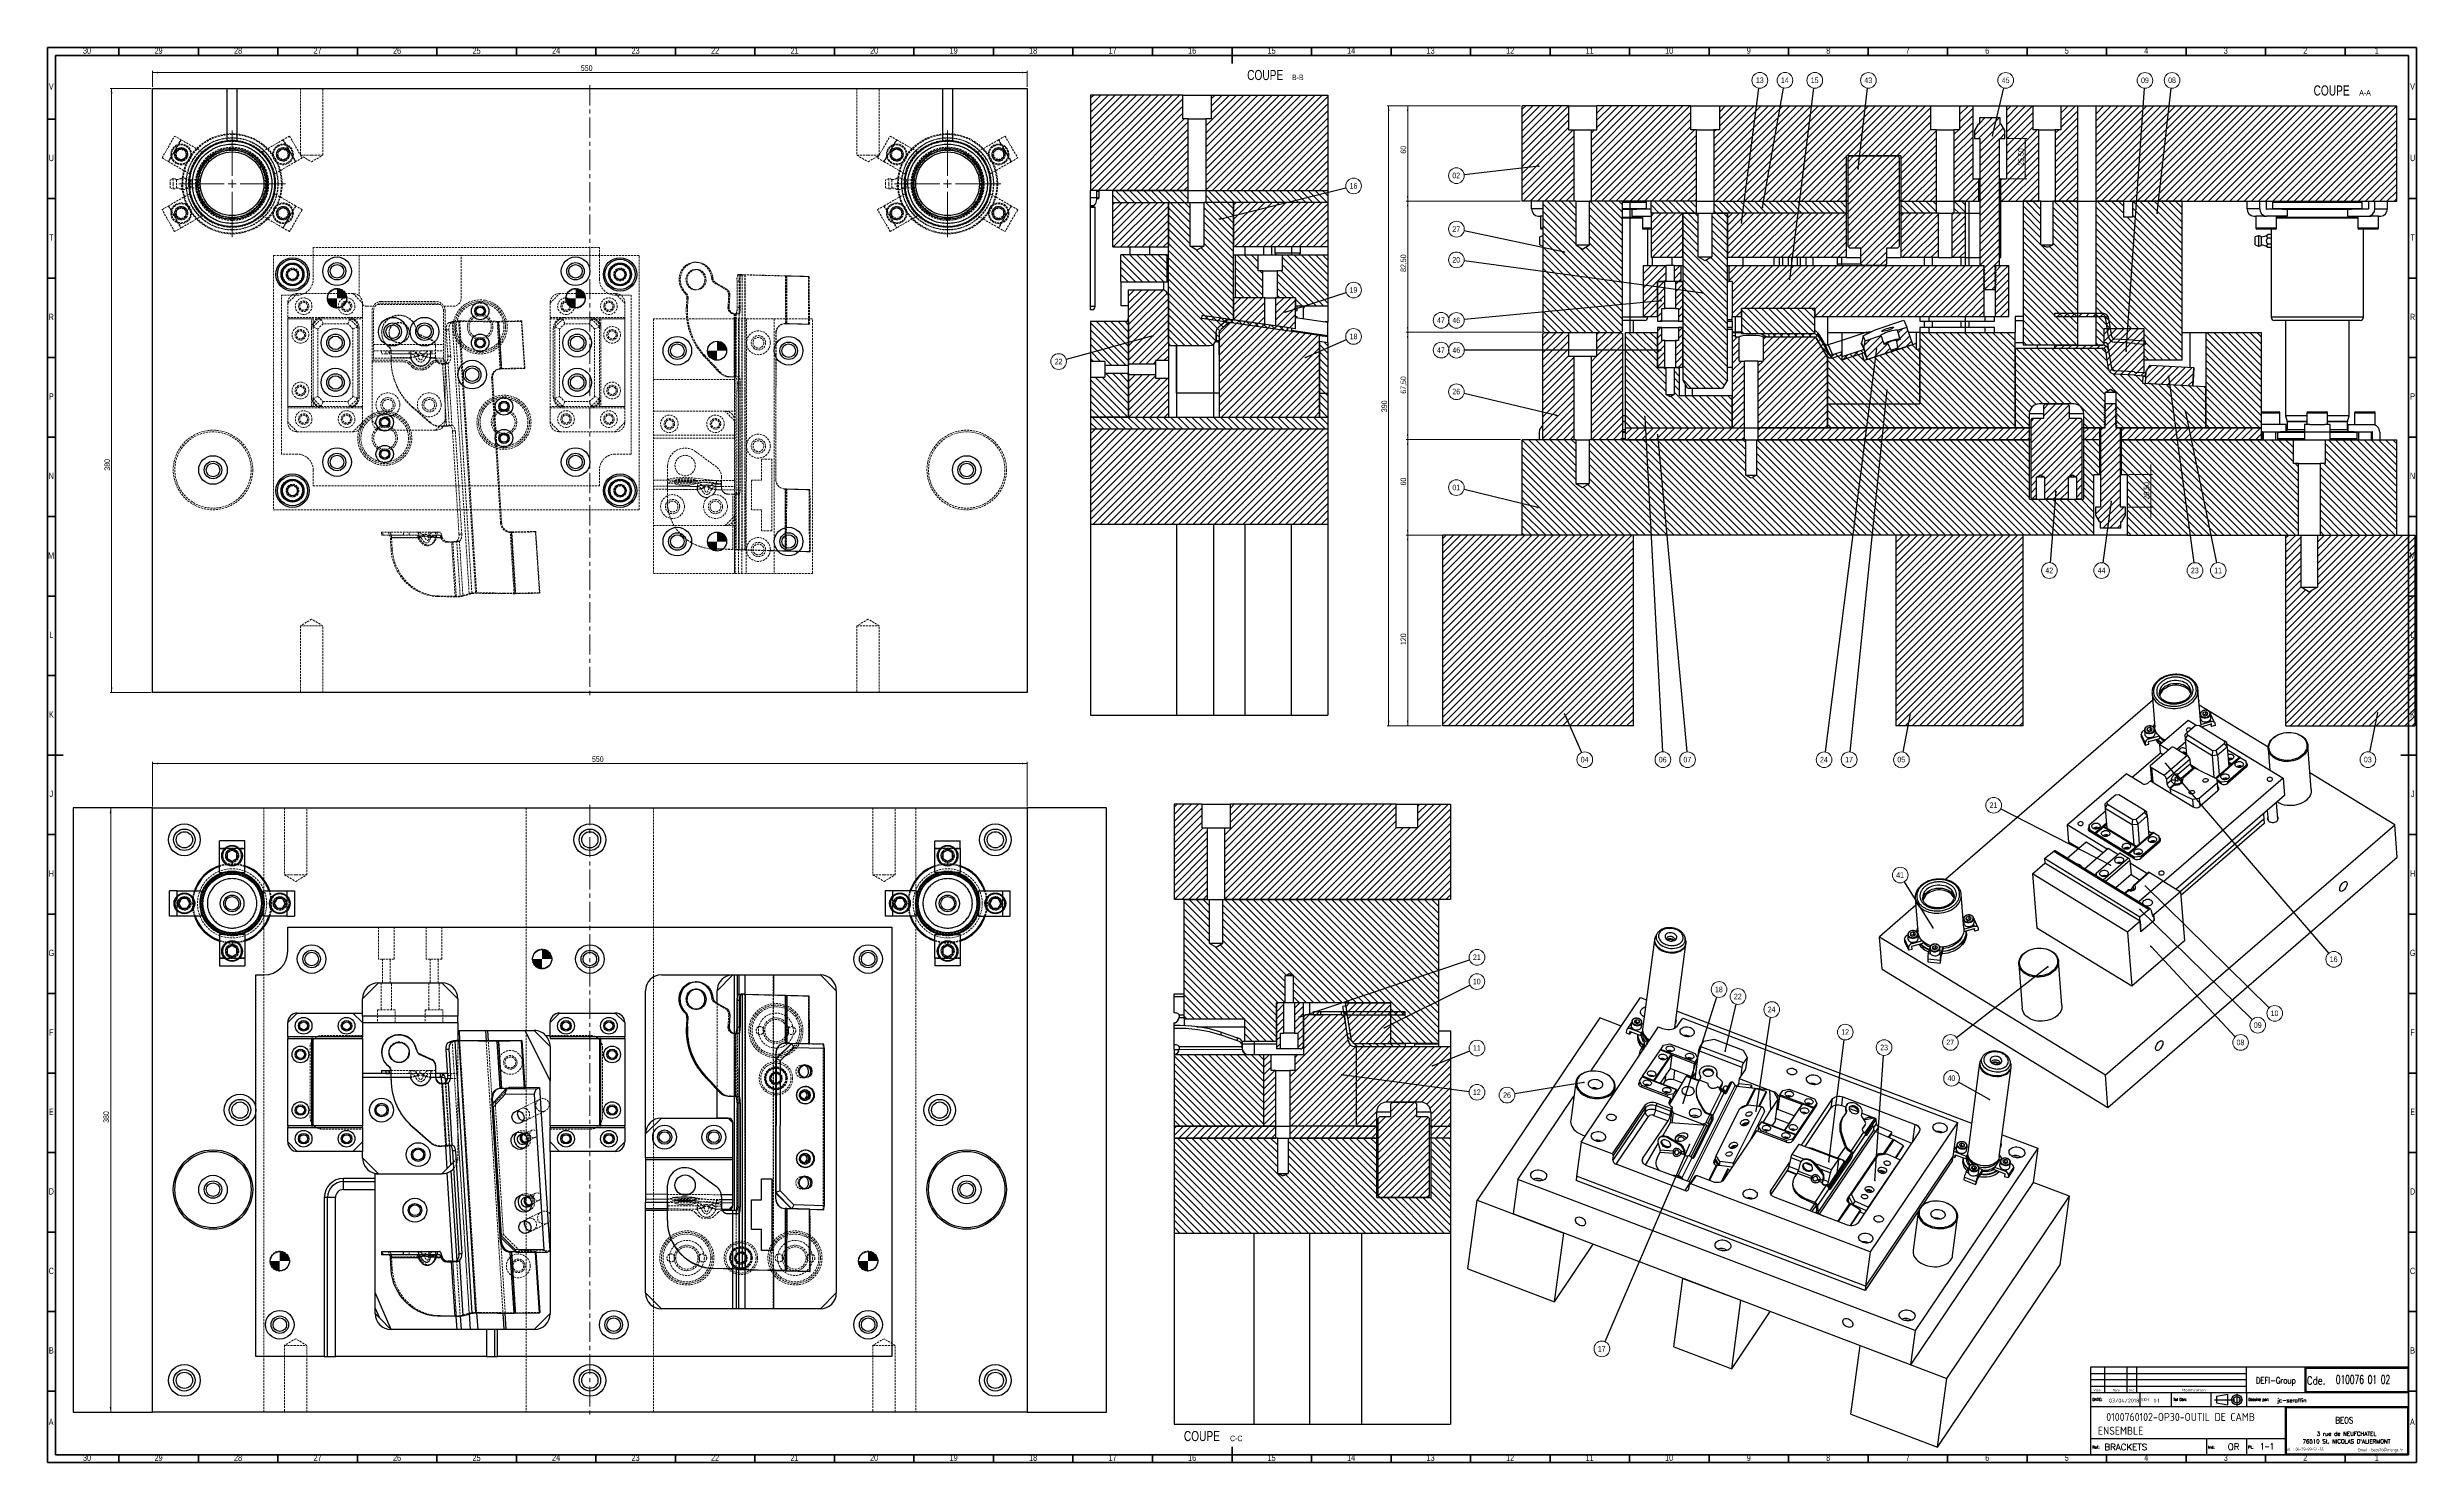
# Model space of a CAD drawing. Header units: millimetres. Extents: x 5 to 1533, y -1183 to 895.
# Drawn here: x 5 to 1495, y 5 to 895 of the extents above; entities that cross this region are included whole.
import ezdxf

# ---------------------------------------------------------------- set-up
doc = ezdxf.new("R2010")
doc.units = ezdxf.units.MM
doc.linetypes.add('CENTERX2', pattern=[20.32, 12.7, -2.54, 2.54, -2.54])
doc.linetypes.add('HIDDEN', pattern=[1.905, 1.27, -0.635])
doc.layers.add('DIMENSIONS', color=176, linetype='Continuous')
doc.styles.add('SLDTEXTSTYLE0', font='ISOCP')
doc.styles.add('SLDTEXTSTYLE1', font='ROMANT', dxfattribs={"width": 0.8})
doc.styles.add('SLDTEXTSTYLE10', font='ISOCP', dxfattribs={"width": 1.385904})
doc.styles.add('SLDTEXTSTYLE11', font='ISOCP', dxfattribs={"width": 1.246461})
doc.styles.add('SLDTEXTSTYLE12', font='ROMAND')
doc.styles.add('SLDTEXTSTYLE13', font='TXT', dxfattribs={"width": 0.75})
doc.styles.add('SLDTEXTSTYLE2', font='ISOCP', dxfattribs={"width": 0.8})
doc.styles.add('SLDTEXTSTYLE3', font='ROMANS', dxfattribs={"width": 0.8})
doc.styles.add('SLDTEXTSTYLE4', font='ROMANT')
doc.styles.add('SLDTEXTSTYLE5', font='ROMANS')
doc.styles.add('SLDTEXTSTYLE6', font='ROMANT', dxfattribs={"width": 0.65})
doc.styles.add('SLDTEXTSTYLE7', font='ISOCP', dxfattribs={"width": 1.446157})
doc.styles.add('SLDTEXTSTYLE8', font='ISOCP', dxfattribs={"width": 1.294402})
doc.styles.add('SLDTEXTSTYLE9', font='ISOCP', dxfattribs={"width": 1.147311})
doc.dimstyles.new('SLDDIMSTYLE0', dxfattribs={"dimtxt": 3.5, "dimasz": 3.302, "dimexe": 0, "dimexo": 0.0625, "dimgap": 0.875, "dimtad": 1, "dimrnd": 1e-09, "dimzin": 12, "dimdsep": 46, "dimtxsty": 'SLDTEXTSTYLE13', "dimsah": 1, "dimcen": 0.09, "dimadec": 0, "dimazin": 3, "dimtfac": 1, "dimtofl": 0, "dimtmove": 0, "dimatfit": 3, "dimfxl": 1, "dimfrac": 2, "dimtolj": 1, "dimtzin": 12, "dimarcsym": 0})
doc.dimstyles.new('SLDDIMSTYLE1', dxfattribs={"dimtxt": 3.5, "dimasz": 3.302, "dimexe": 0, "dimexo": 0.0625, "dimgap": 0.875, "dimtad": 1, "dimrnd": 1e-09, "dimzin": 12, "dimdsep": 46, "dimtxsty": 'SLDTEXTSTYLE13', "dimsah": 1, "dimcen": 0.09, "dimadec": 0, "dimazin": 3, "dimtfac": 1, "dimtmove": 0, "dimatfit": 0, "dimfxl": 1, "dimfrac": 2, "dimtolj": 1, "dimtzin": 12, "dimarcsym": 0})
doc.dimstyles.new('SLDDIMSTYLE2', dxfattribs={"dimtxt": 0.18, "dimasz": 1.016, "dimexe": 0, "dimexo": 0.0625, "dimgap": 0, "dimtad": 0, "dimtih": 1, "dimtoh": 1, "dimdec": 0, "dimrnd": 1e-09, "dimzin": 0, "dimdsep": 46, "dimtxsty": 'Standard', "dimblk1": 'DOT', "dimblk2": 'DOT', "dimsah": 1, "dimcen": 0.09, "dimadec": 0, "dimazin": 0, "dimtfac": 1.016, "dimtdec": 0, "dimtofl": 0, "dimtmove": 0, "dimatfit": 3, "dimldrblk": 'DOT', "dimfxl": 1, "dimfrac": 2, "dimtolj": 1, "dimtzin": 0, "dimarcsym": 0})

msp = doc.modelspace()

# ---------------------------------------------------------------- texts
at = {"color": 7, "linetype": 'Continuous', "lineweight": 0, "attachment_point": 2, "style": 'SLDTEXTSTYLE13'}
for s, insert, char_height in [('30', (29.92, 895.06), 3.9688), ('29', (74.92, 895.06), 3.9688), ('28', (124.92, 895.06), 3.9688), ('27', (174.92, 895.06), 3.9688), ('26', (224.92, 895.06), 3.9688), ('25', (274.92, 895.06), 3.9688), ('24', (324.92, 895.06), 3.9688), ('23', (374.92, 895.06), 3.9688), ('22', (424.92, 895.06), 3.9688), ('21', (474.92, 895.06), 3.9688), ('20', (524.92, 895.06), 3.9688), ('19', (574.92, 895.06), 3.9688), ('18', (624.92, 895.06), 3.9688), ('17', (674.92, 895.06), 3.9688), ('16', (724.92, 895.06), 3.9688), ('15', (774.92, 895.06), 3.9688), ('14', (824.92, 895.06), 3.9688), ('13', (874.92, 895.06), 3.9688), ('12', (924.92, 895.06), 3.9688), ('11', (974.92, 895.06), 3.9688), ('10', (1024.92, 895.06), 3.9688), ('9', (1074.96, 895.06), 3.969), ('8', (1124.96, 895.06), 3.969), ('7', (1174.96, 895.06), 3.969), ('6', (1224.96, 895.06), 3.969), ('5', (1274.96, 895.06), 3.969), ('4', (1324.96, 895.06), 3.969), ('3', (1374.96, 895.06), 3.969), ('2', (1424.96, 895.06), 3.969), ('1', (1469.96, 895.06), 3.969), ('V', (7.439, 872.56), 3.969), ('V', (1492.439, 872.56), 3.969), ('U', (7.506, 827.56), 3.969), ('U', (1492.506, 827.56), 3.969), ('T', (7.488, 777.56), 3.969), ('T', (1492.488, 777.56), 3.969), ('R', (7.444, 727.56), 3.969), ('R', (1492.444, 727.56), 3.969), ('P', (7.485, 677.56), 3.969), ('P', (1492.485, 677.56), 3.969), ('N', (7.464, 627.56), 3.969), ('N', (1492.464, 627.56), 3.969), ('M', (7.362, 577.56), 3.969), ('M', (1492.362, 577.56), 3.969), ('L', (7.455, 527.56), 3.969), ('L', (1492.455, 527.56), 3.969), ('K', (7.489, 477.56), 3.969), ('K', (1492.489, 477.56), 3.969), ('J', (7.465, 427.56), 3.969), ('J', (1492.465, 427.56), 3.969), ('H', (7.49, 377.56), 3.969), ('H', (1492.49, 377.56), 3.969), ('G', (7.487, 327.56), 3.969), ('G', (1492.487, 327.56), 3.969), ('F', (7.458, 277.56), 3.969), ('F', (1492.458, 277.56), 3.969), ('E', (7.508, 227.56), 3.969), ('E', (1492.508, 227.56), 3.969), ('D', (7.453, 177.56), 3.969), ('D', (1492.453, 177.56), 3.969), ('C', (7.459, 127.56), 3.969), ('C', (1492.459, 127.56), 3.969), ('B', (7.471, 77.56), 3.969), ('B', (1492.471, 77.56), 3.969), ('A', (7.34, 32.56), 3.969), ('A', (1492.34, 32.56), 3.969), ('30', (29.92, 10.06), 3.9688), ('29', (74.92, 10.06), 3.9688), ('28', (124.92, 10.06), 3.9688), ('27', (174.92, 10.06), 3.9688), ('26', (224.92, 10.06), 3.9688), ('25', (274.92, 10.06), 3.9688), ('24', (324.92, 10.06), 3.9688), ('23', (374.92, 10.06), 3.9688), ('22', (424.92, 10.06), 3.9688), ('21', (474.92, 10.06), 3.9688), ('20', (524.92, 10.06), 3.9688), ('19', (574.92, 10.06), 3.9688), ('18', (624.92, 10.06), 3.9688), ('17', (674.92, 10.06), 3.9688), ('16', (724.92, 10.06), 3.9688), ('15', (774.92, 10.06), 3.9688), ('14', (824.92, 10.06), 3.9688), ('13', (874.92, 10.06), 3.9688), ('12', (924.92, 10.06), 3.9688), ('11', (974.92, 10.06), 3.9688), ('10', (1024.92, 10.06), 3.9688), ('9', (1074.96, 10.06), 3.969), ('8', (1124.96, 10.06), 3.969), ('7', (1174.96, 10.06), 3.969), ('6', (1224.96, 10.06), 3.969), ('5', (1274.96, 10.06), 3.969), ('4', (1324.96, 10.06), 3.969), ('3', (1374.96, 10.06), 3.969), ('2', (1424.96, 10.06), 3.969), ('1', (1469.96, 10.06), 3.969)]:
    msp.add_mtext(s, dxfattribs=dict(at, insert=insert, char_height=char_height))
at = {"layer": 'DIMENSIONS'}
for s, insert, char_height, attachment_point, style in [('010076 01 02', (1444.191, 59.94), 5.29167, 1, 'SLDTEXTSTYLE6'), ('DATE:', (1291.034, 45.598), 1.7277, 1, 'SLDTEXTSTYLE5'), ('Visa', (1291.655, 51.348), 1.5671, 1, 'SLDTEXTSTYLE11'), ('03/04/2018', (1301.533, 45.253), 2.5, 1, 'SLDTEXTSTYLE0'), ('Date', (1303.824, 51.283), 1.4924, 1, 'SLDTEXTSTYLE9'), ('Ind', (1314.254, 51.283), 1.4924, 1, 'SLDTEXTSTYLE10'), ('ECH:', (1321.911, 45.56), 1.8141, 1, 'SLDTEXTSTYLE8'), ('1:1', (1329.62, 45.24), 2.5, 1, 'SLDTEXTSTYLE0'), ('Tol Gén:', (1341.952, 45.598), 1.7277, 1, 'SLDTEXTSTYLE3'), ('Modification', (1347.489, 51.348), 1.56705, 1, 'SLDTEXTSTYLE7'), ('Dessiné par:', (1389.221, 45.598), 1.72768, 1, 'SLDTEXTSTYLE3'), ('DEFI-Group', (1406.42, 58.701), 4, 2, 'SLDTEXTSTYLE1'), ('jc-seraffin', (1407.355, 45.42), 2.5, 1, 'SLDTEXTSTYLE4'), ('Cde.', (1426, 59.126), 5, 1, 'SLDTEXTSTYLE1'), ('0100760102-OP30-OUTIL DE CAMB', (1299.839, 36.209), 5, 1, 'SLDTEXTSTYLE0'), ('BEOS', (1449.571, 33.595), 4, 2, 'SLDTEXTSTYLE1'), ('Ref:', (1291.034, 15.598), 1.7277, 1, 'SLDTEXTSTYLE5'), ('ENSEMBLE', (1294.603, 27.564), 5, 1, 'SLDTEXTSTYLE0'), ('BRACKETS', (1298.634, 16.803), 4, 1, 'SLDTEXTSTYLE4'), ('Ind:', (1363.826, 15.598), 1.7277, 1, 'SLDTEXTSTYLE5'), ('OR', (1376.194, 16.951), 4, 1, 'SLDTEXTSTYLE4'), ('PL:', (1389.034, 15.598), 1.7277, 1, 'SLDTEXTSTYLE5'), ('1-1', (1396.651, 17.173), 4, 1, 'SLDTEXTSTYLE6'), ("76510 St. NICOLAS D'ALIERMONT", (1450.903, 19.623), 2.5, 2, 'SLDTEXTSTYLE12'), ('3 rue de NEUFCHATEL', (1450.909, 24.448), 2.5, 2, 'SLDTEXTSTYLE12'), ('Tel. : 06-79-99-54-55', (1424.36, 14.429), 2, 2, 'SLDTEXTSTYLE2'), ('Email : beos76@orange.fr', (1472.372, 14.097), 2, 2, 'SLDTEXTSTYLE2')]:
    msp.add_mtext(s, dxfattribs=dict(at, insert=insert, char_height=char_height, attachment_point=attachment_point, style=style))

# ---------------------------------------------------------------- blocks, each defined once
blk = doc.blocks.new('_D')
at = {"color": 7, "linetype": 'Continuous', "lineweight": 18}
for p, q in [((71.2, 417.7), (71.2, 445.7)), ((71.2, 444.7), (621.2, 444.7)), ((621.2, 417.7), (621.2, 445.7))]:
    blk.add_line(p, q, dxfattribs=at)
for points in [[(71.2, 444.7), (74.5, 444.2), (74.5, 445.2)], [(621.2, 444.7), (617.9, 445.2), (617.9, 444.2)]]:
    blk.add_solid(points, dxfattribs=at)
at = {"color": 7, "linetype": 'Continuous', "lineweight": 18, "insert": (347.5, 449.2), "char_height": 3.5, "attachment_point": 1, "style": 'SLDTEXTSTYLE13'}
blk.add_mtext('550', dxfattribs=at)
blk = doc.blocks.new('_D_1')
at = {"color": 7, "linetype": 'Continuous', "lineweight": 18}
blk.add_line((44.8, 416.7), (44.8, 36.7), dxfattribs=at)
for points in [[(44.8, 416.7), (44.2, 413.4), (45.3, 413.4)], [(44.8, 36.7), (45.3, 40), (44.2, 40)]]:
    blk.add_solid(points, dxfattribs=at)
at = {"color": 7, "linetype": 'Continuous', "lineweight": 18, "insert": (40.2, 218.7), "char_height": 3.5, "attachment_point": 1, "rotation": 90, "style": 'SLDTEXTSTYLE13'}
blk.add_mtext('380', dxfattribs=at)
blk = doc.blocks.new('SW_DOWELSYMBOL_0')
at = {"linetype": 'Continuous', "lineweight": 0}
h = blk.add_hatch(color=0, dxfattribs=at)
edge = h.paths.add_edge_path(flags=0)
edge.add_arc((0, 0), 6, 180, 270)
edge.add_line((0, -6), (0, 0))
edge.add_line((0, 0), (-6, 0))
h = blk.add_hatch(color=0, dxfattribs=at)
edge = h.paths.add_edge_path(flags=0)
edge.add_arc((0, 0), 6, 0, 90)
edge.add_line((0, 6), (0, 0))
edge.add_line((0, 0), (6, 0))
at = {"color": 0, "linetype": 'Continuous', "lineweight": 0}
blk.add_circle((0, 0), 6, dxfattribs=at)
blk = doc.blocks.new('SW_DOWELSYMBOL_1')
at = {"linetype": 'Continuous', "lineweight": 0}
h = blk.add_hatch(color=0, dxfattribs=at)
edge = h.paths.add_edge_path(flags=0)
edge.add_arc((0, 0), 6, 180, 270)
edge.add_line((0, -6), (0, 0))
edge.add_line((0, 0), (-6, 0))
h = blk.add_hatch(color=0, dxfattribs=at)
edge = h.paths.add_edge_path(flags=0)
edge.add_arc((0, 0), 6, 0, 90)
edge.add_line((0, 6), (0, 0))
edge.add_line((0, 0), (6, 0))
at = {"color": 0, "linetype": 'Continuous', "lineweight": 0}
blk.add_circle((0, 0), 6, dxfattribs=at)
blk = doc.blocks.new('SW_DOWELSYMBOL_2')
at = {"linetype": 'Continuous', "lineweight": 0}
h = blk.add_hatch(color=0, dxfattribs=at)
edge = h.paths.add_edge_path(flags=0)
edge.add_arc((0, 0), 6, 180, 270)
edge.add_line((0, -6), (0, 0))
edge.add_line((0, 0), (-6, 0))
h = blk.add_hatch(color=0, dxfattribs=at)
edge = h.paths.add_edge_path(flags=0)
edge.add_arc((0, 0), 6, 0, 90)
edge.add_line((0, 6), (0, 0))
edge.add_line((0, 0), (6, 0))
at = {"color": 0, "linetype": 'Continuous', "lineweight": 0}
blk.add_circle((0, 0), 6, dxfattribs=at)
blk = doc.blocks.new('_D_2')
at = {"color": 7, "linetype": 'Continuous', "lineweight": 18}
for p, q in [((71.2, 870.3), (71.2, 880.3)), ((71.2, 879.3), (621.2, 879.3)), ((621.2, 870.3), (621.2, 880.3))]:
    blk.add_line(p, q, dxfattribs=at)
for points in [[(71.2, 879.3), (74.5, 878.8), (74.5, 879.8)], [(621.2, 879.3), (617.9, 879.8), (617.9, 878.8)]]:
    blk.add_solid(points, dxfattribs=at)
at = {"color": 7, "linetype": 'Continuous', "lineweight": 18, "insert": (340.5, 883.8), "char_height": 3.5, "attachment_point": 1, "style": 'SLDTEXTSTYLE13'}
blk.add_mtext('550', dxfattribs=at)
blk = doc.blocks.new('_D_3')
at = {"color": 7, "linetype": 'Continuous', "lineweight": 18}
for p, q in [((70.2, 869.3), (44.4, 869.3)), ((45.4, 489.3), (45.4, 869.3)), ((70.2, 489.3), (44.4, 489.3))]:
    blk.add_line(p, q, dxfattribs=at)
for points in [[(45.4, 869.3), (44.9, 866), (45.9, 866)], [(45.4, 489.3), (45.9, 492.6), (44.9, 492.6)]]:
    blk.add_solid(points, dxfattribs=at)
at = {"color": 7, "linetype": 'Continuous', "lineweight": 18, "insert": (40.9, 628.9), "char_height": 3.5, "attachment_point": 1, "rotation": 90, "style": 'SLDTEXTSTYLE13'}
blk.add_mtext('380', dxfattribs=at)
blk = doc.blocks.new('SW_CENTERMARKSYMBOL_0')
at = {"color": 0, "linetype": 'Continuous', "lineweight": 0}
for p, q in [((0, 5), (0, 33.5)), ((-5, 0), (-33.5, 0)), ((0, 0), (-2.5, 0)), ((0, 0), (0, 2.5)), ((0, 0), (0, -2.5)), ((0, 0), (2.5, 0)), ((5, 0), (33.5, 0)), ((0, -5), (0, -33.5))]:
    blk.add_line(p, q, dxfattribs=at)
blk = doc.blocks.new('SW_CENTERMARKSYMBOL_1')
at = {"color": 0, "linetype": 'Continuous', "lineweight": 0}
for p, q in [((0, 5), (0, 33.5)), ((-5, 0), (-33.5, 0)), ((0, 0), (-2.5, 0)), ((0, 0), (0, 2.5)), ((0, 0), (0, -2.5)), ((0, 0), (2.5, 0)), ((5, 0), (33.5, 0)), ((0, -5), (0, -33.5))]:
    blk.add_line(p, q, dxfattribs=at)
blk = doc.blocks.new('SW_DOWELSYMBOL_3')
at = {"linetype": 'Continuous', "lineweight": 0}
h = blk.add_hatch(color=0, dxfattribs=at)
edge = h.paths.add_edge_path(flags=0)
edge.add_arc((0, 0), 6, 180, 270)
edge.add_line((0, -6), (0, 0))
edge.add_line((0, 0), (-6, 0))
h = blk.add_hatch(color=0, dxfattribs=at)
edge = h.paths.add_edge_path(flags=0)
edge.add_arc((0, 0), 6, 0, 90)
edge.add_line((0, 6), (0, 0))
edge.add_line((0, 0), (6, 0))
at = {"color": 0, "linetype": 'Continuous', "lineweight": 0}
blk.add_circle((0, 0), 6, dxfattribs=at)
blk = doc.blocks.new('SW_DOWELSYMBOL_4')
at = {"linetype": 'Continuous', "lineweight": 0}
h = blk.add_hatch(color=0, dxfattribs=at)
edge = h.paths.add_edge_path(flags=0)
edge.add_arc((0, 0), 6, 180, 270)
edge.add_line((0, -6), (0, 0))
edge.add_line((0, 0), (-6, 0))
h = blk.add_hatch(color=0, dxfattribs=at)
edge = h.paths.add_edge_path(flags=0)
edge.add_arc((0, 0), 6, 0, 90)
edge.add_line((0, 6), (0, 0))
edge.add_line((0, 0), (6, 0))
at = {"color": 0, "linetype": 'Continuous', "lineweight": 0}
blk.add_circle((0, 0), 6, dxfattribs=at)
blk = doc.blocks.new('SW_DOWELSYMBOL_5')
at = {"linetype": 'Continuous', "lineweight": 0}
h = blk.add_hatch(color=0, dxfattribs=at)
edge = h.paths.add_edge_path(flags=0)
edge.add_arc((0, 0), 6, 180, 270)
edge.add_line((0, -6), (0, 0))
edge.add_line((0, 0), (-6, 0))
h = blk.add_hatch(color=0, dxfattribs=at)
edge = h.paths.add_edge_path(flags=0)
edge.add_arc((0, 0), 6, 0, 90)
edge.add_line((0, 6), (0, 0))
edge.add_line((0, 0), (6, 0))
at = {"color": 0, "linetype": 'Continuous', "lineweight": 0}
blk.add_circle((0, 0), 6, dxfattribs=at)
blk = doc.blocks.new('SW_DOWELSYMBOL_6')
at = {"linetype": 'Continuous', "lineweight": 0}
h = blk.add_hatch(color=0, dxfattribs=at)
edge = h.paths.add_edge_path(flags=0)
edge.add_arc((0, 0), 6, 180, 270)
edge.add_line((0, -6), (0, 0))
edge.add_line((0, 0), (-6, 0))
h = blk.add_hatch(color=0, dxfattribs=at)
edge = h.paths.add_edge_path(flags=0)
edge.add_arc((0, 0), 6, 0, 90)
edge.add_line((0, 6), (0, 0))
edge.add_line((0, 0), (6, 0))
at = {"color": 0, "linetype": 'Continuous', "lineweight": 0}
blk.add_circle((0, 0), 6, dxfattribs=at)
blk = doc.blocks.new('_D_4')
at = {"color": 7, "linetype": 'Continuous', "lineweight": 18}
for p, q in [((1314, 626.4), (1328.9, 626.4)), ((1327.9, 626.4), (1327.9, 632.7)), ((1327.9, 626.4), (1327.9, 605.9)), ((1313, 605.9), (1328.9, 605.9)), ((1327.9, 605.9), (1327.9, 599.5))]:
    blk.add_line(p, q, dxfattribs=at)
for points in [[(1327.9, 626.4), (1328.4, 629.7), (1327.4, 629.7)], [(1327.9, 605.9), (1327.4, 602.6), (1328.4, 602.6)]]:
    blk.add_solid(points, dxfattribs=at)
at = {"color": 7, "linetype": 'Continuous', "lineweight": 18, "insert": (1323.4, 610.7), "char_height": 3.5, "attachment_point": 1, "rotation": 90, "style": 'SLDTEXTSTYLE13'}
blk.add_mtext('20,50', dxfattribs=at)
blk = doc.blocks.new('_D_5')
at = {"color": 7, "linetype": 'Continuous', "lineweight": 18}
for p, q in [((1237, 837.9), (1249.9, 837.9)), ((1248.9, 837.9), (1248.9, 812.4)), ((1238, 812.4), (1249.9, 812.4))]:
    blk.add_line(p, q, dxfattribs=at)
for points in [[(1248.9, 837.9), (1248.4, 834.6), (1249.4, 834.6)], [(1248.9, 812.4), (1249.4, 815.7), (1248.4, 815.7)]]:
    blk.add_solid(points, dxfattribs=at)
at = {"color": 7, "linetype": 'Continuous', "lineweight": 18, "insert": (1244.4, 820.7), "char_height": 3.5, "attachment_point": 1, "rotation": 90, "style": 'SLDTEXTSTYLE13'}
blk.add_mtext('25,50', dxfattribs=at)
blk = doc.blocks.new('_D_6')
at = {"color": 7, "linetype": 'Continuous', "lineweight": 18}
for p, q in [((881.5, 588.4), (859.5, 588.4)), ((860.5, 468.4), (860.5, 588.4)), ((881.5, 468.4), (859.5, 468.4))]:
    blk.add_line(p, q, dxfattribs=at)
for points in [[(860.5, 588.4), (860, 585.1), (861, 585.1)], [(860.5, 468.4), (861, 471.7), (860, 471.7)]]:
    blk.add_solid(points, dxfattribs=at)
at = {"color": 7, "linetype": 'Continuous', "lineweight": 18, "insert": (856, 519.2), "char_height": 3.5, "attachment_point": 1, "rotation": 90, "style": 'SLDTEXTSTYLE13'}
blk.add_mtext('120', dxfattribs=at)
blk = doc.blocks.new('_D_7')
at = {"color": 7, "linetype": 'Continuous', "lineweight": 18}
for p, q in [((931.5, 648.4), (859.5, 648.4)), ((860.5, 588.4), (860.5, 648.4)), ((1411.5, 588.4), (859.5, 588.4))]:
    blk.add_line(p, q, dxfattribs=at)
for points in [[(860.5, 648.4), (860, 645.1), (861, 645.1)], [(860.5, 588.4), (861, 591.7), (860, 591.7)]]:
    blk.add_solid(points, dxfattribs=at)
at = {"color": 7, "linetype": 'Continuous', "lineweight": 18, "insert": (856, 619.6), "char_height": 3.5, "attachment_point": 1, "rotation": 90, "style": 'SLDTEXTSTYLE13'}
blk.add_mtext('60', dxfattribs=at)
blk = doc.blocks.new('_D_8')
at = {"color": 7, "linetype": 'Continuous', "lineweight": 18}
for p, q in [((945.5, 715.9), (859.5, 715.9)), ((860.5, 715.9), (860.5, 648.4)), ((931.5, 648.4), (859.5, 648.4))]:
    blk.add_line(p, q, dxfattribs=at)
for points in [[(860.5, 715.9), (860, 712.6), (861, 712.6)], [(860.5, 648.4), (861, 651.7), (860, 651.7)]]:
    blk.add_solid(points, dxfattribs=at)
at = {"color": 7, "linetype": 'Continuous', "lineweight": 18, "insert": (856, 677.3), "char_height": 3.5, "attachment_point": 1, "rotation": 90, "style": 'SLDTEXTSTYLE13'}
blk.add_mtext('67,50', dxfattribs=at)
blk = doc.blocks.new('_D_9')
at = {"color": 7, "linetype": 'Continuous', "lineweight": 18}
for p, q in [((931.5, 798.4), (859.5, 798.4)), ((860.5, 798.4), (860.5, 715.9)), ((945.5, 715.9), (859.5, 715.9))]:
    blk.add_line(p, q, dxfattribs=at)
for points in [[(860.5, 798.4), (860, 795.1), (861, 795.1)], [(860.5, 715.9), (861, 719.2), (860, 719.2)]]:
    blk.add_solid(points, dxfattribs=at)
at = {"color": 7, "linetype": 'Continuous', "lineweight": 18, "insert": (856, 753.9), "char_height": 3.5, "attachment_point": 1, "rotation": 90, "style": 'SLDTEXTSTYLE13'}
blk.add_mtext('82,50', dxfattribs=at)
blk = doc.blocks.new('_D_10')
at = {"color": 7, "linetype": 'Continuous', "lineweight": 18}
for p, q in [((931.5, 858.4), (859.5, 858.4)), ((860.5, 798.4), (860.5, 858.4)), ((931.5, 798.4), (859.5, 798.4))]:
    blk.add_line(p, q, dxfattribs=at)
for points in [[(860.5, 858.4), (860, 855.1), (861, 855.1)], [(860.5, 798.4), (861, 801.7), (860, 801.7)]]:
    blk.add_solid(points, dxfattribs=at)
at = {"color": 7, "linetype": 'Continuous', "lineweight": 18, "insert": (856, 828.3), "char_height": 3.5, "attachment_point": 1, "rotation": 90, "style": 'SLDTEXTSTYLE13'}
blk.add_mtext('60', dxfattribs=at)
blk = doc.blocks.new('_D_11')
at = {"color": 7, "linetype": 'Continuous', "lineweight": 18}
for p, q in [((931.5, 858.4), (847.5, 858.4)), ((848.5, 858.4), (848.5, 468.4)), ((881.5, 468.4), (847.5, 468.4))]:
    blk.add_line(p, q, dxfattribs=at)
for points in [[(848.5, 858.4), (848, 855.1), (849, 855.1)], [(848.5, 468.4), (849, 471.7), (848, 471.7)]]:
    blk.add_solid(points, dxfattribs=at)
at = {"color": 7, "linetype": 'Continuous', "lineweight": 18, "insert": (844, 665.7), "char_height": 3.5, "attachment_point": 1, "rotation": 90, "style": 'SLDTEXTSTYLE13'}
blk.add_mtext('390', dxfattribs=at)
blk = doc.blocks.new('SW_NOTE_0')
at = {"color": 0, "linetype": 'Continuous', "lineweight": 0, "attachment_point": 2, "style": 'SLDTEXTSTYLE13'}
for s, insert, char_height in [('COUPE', (14.6, 8.2), 6.35), ('A-A', (35.6, 5.3), 3.5)]:
    blk.add_mtext(s, dxfattribs=dict(at, insert=insert, char_height=char_height))
blk = doc.blocks.new('SW_NOTE_1')
at = {"color": 0, "linetype": 'Continuous', "lineweight": 0}
blk.add_circle((-4.8, 1.2), 4.94, dxfattribs=at)
at = {"color": 0, "linetype": 'Continuous', "lineweight": 0, "insert": (-4.9, 3), "char_height": 3.5, "attachment_point": 2, "style": 'SLDTEXTSTYLE13'}
blk.add_mtext('01', dxfattribs=at)
blk = doc.blocks.new('_Dot')
at = {"color": 0, "linetype": 'ByBlock', "lineweight": -2}
blk.add_line((-0.5, 0), (-1, 0), dxfattribs=at)
at = {"color": 0, "linetype": 'ByBlock', "const_width": 0.5}
blk.add_lwpolyline([(-0.25, 0, 1), (0.25, 0, 1)], format="xyb", close=True, dxfattribs=at)
blk = doc.blocks.new('SW_NOTE_2')
at = {"color": 0, "linetype": 'Continuous', "lineweight": 0}
blk.add_circle((-4.9, -0.6), 4.94, dxfattribs=at)
at = {"color": 0, "linetype": 'Continuous', "lineweight": 0, "insert": (-5, 1.3), "char_height": 3.5, "attachment_point": 2, "style": 'SLDTEXTSTYLE13'}
blk.add_mtext('02', dxfattribs=at)
blk = doc.blocks.new('SW_NOTE_3')
at = {"color": 0, "linetype": 'Continuous', "lineweight": 0}
blk.add_circle((-1, -4.8), 4.94, dxfattribs=at)
at = {"color": 0, "linetype": 'Continuous', "lineweight": 0, "insert": (-1.1, -3), "char_height": 3.5, "attachment_point": 2, "style": 'SLDTEXTSTYLE13'}
blk.add_mtext('03', dxfattribs=at)
blk = doc.blocks.new('SW_NOTE_4')
at = {"color": 0, "linetype": 'Continuous', "lineweight": 0}
blk.add_circle((2, -4.5), 4.94, dxfattribs=at)
at = {"color": 0, "linetype": 'Continuous', "lineweight": 0, "insert": (1.9, -2.7), "char_height": 3.5, "attachment_point": 2, "style": 'SLDTEXTSTYLE13'}
blk.add_mtext('04', dxfattribs=at)
blk = doc.blocks.new('SW_NOTE_5')
at = {"color": 0, "linetype": 'Continuous', "lineweight": 0}
blk.add_circle((-0.9, -4.9), 4.94, dxfattribs=at)
at = {"color": 0, "linetype": 'Continuous', "lineweight": 0, "insert": (-1, -3), "char_height": 3.5, "attachment_point": 2, "style": 'SLDTEXTSTYLE13'}
blk.add_mtext('05', dxfattribs=at)
blk = doc.blocks.new('SW_NOTE_6')
at = {"color": 0, "linetype": 'Continuous', "lineweight": 0}
blk.add_circle((0.3, -4.9), 4.94, dxfattribs=at)
at = {"color": 0, "linetype": 'Continuous', "lineweight": 0, "insert": (0.2, -3.1), "char_height": 3.5, "attachment_point": 2, "style": 'SLDTEXTSTYLE13'}
blk.add_mtext('06', dxfattribs=at)
blk = doc.blocks.new('SW_NOTE_7')
at = {"color": 0, "linetype": 'Continuous', "lineweight": 0}
blk.add_circle((0.5, -4.9), 4.94, dxfattribs=at)
at = {"color": 0, "linetype": 'Continuous', "lineweight": 0, "insert": (0.4, -3.1), "char_height": 3.5, "attachment_point": 2, "style": 'SLDTEXTSTYLE13'}
blk.add_mtext('07', dxfattribs=at)
blk = doc.blocks.new('SW_NOTE_8')
at = {"color": 0, "linetype": 'Continuous', "lineweight": 0}
blk.add_circle((0.5, 4.9), 4.94, dxfattribs=at)
at = {"color": 0, "linetype": 'Continuous', "lineweight": 0, "insert": (0.5, 6.7), "char_height": 3.5, "attachment_point": 2, "style": 'SLDTEXTSTYLE13'}
blk.add_mtext('08', dxfattribs=at)
blk = doc.blocks.new('SW_NOTE_9')
at = {"color": 0, "linetype": 'Continuous', "lineweight": 0}
blk.add_circle((0.3, 4.9), 4.94, dxfattribs=at)
at = {"color": 0, "linetype": 'Continuous', "lineweight": 0, "insert": (0.3, 6.7), "char_height": 3.5, "attachment_point": 2, "style": 'SLDTEXTSTYLE13'}
blk.add_mtext('09', dxfattribs=at)
blk = doc.blocks.new('SW_NOTE_10')
at = {"color": 0, "linetype": 'Continuous', "lineweight": 0}
blk.add_circle((1, -4.8), 4.94, dxfattribs=at)
at = {"color": 0, "linetype": 'Continuous', "lineweight": 0, "insert": (0.9, -3), "char_height": 3.5, "attachment_point": 2, "style": 'SLDTEXTSTYLE13'}
blk.add_mtext('11', dxfattribs=at)
blk = doc.blocks.new('SW_NOTE_11')
at = {"color": 0, "linetype": 'Continuous', "lineweight": 0}
blk.add_circle((0.6, 4.9), 4.94, dxfattribs=at)
at = {"color": 0, "linetype": 'Continuous', "lineweight": 0, "insert": (0.6, 6.7), "char_height": 3.5, "attachment_point": 2, "style": 'SLDTEXTSTYLE13'}
blk.add_mtext('13', dxfattribs=at)
blk = doc.blocks.new('SW_NOTE_12')
at = {"color": 0, "linetype": 'Continuous', "lineweight": 0}
blk.add_circle((0.9, 4.9), 4.94, dxfattribs=at)
at = {"color": 0, "linetype": 'Continuous', "lineweight": 0, "insert": (0.8, 6.7), "char_height": 3.5, "attachment_point": 2, "style": 'SLDTEXTSTYLE13'}
blk.add_mtext('14', dxfattribs=at)
blk = doc.blocks.new('SW_NOTE_13')
at = {"color": 0, "linetype": 'Continuous', "lineweight": 0}
blk.add_circle((0.6, 4.9), 4.94, dxfattribs=at)
at = {"color": 0, "linetype": 'Continuous', "lineweight": 0, "insert": (0.5, 6.7), "char_height": 3.5, "attachment_point": 2, "style": 'SLDTEXTSTYLE13'}
blk.add_mtext('15', dxfattribs=at)
blk = doc.blocks.new('SW_NOTE_14')
at = {"color": 0, "linetype": 'Continuous', "lineweight": 0}
blk.add_circle((-0.5, -4.9), 4.94, dxfattribs=at)
at = {"color": 0, "linetype": 'Continuous', "lineweight": 0, "insert": (-0.6, -3.1), "char_height": 3.5, "attachment_point": 2, "style": 'SLDTEXTSTYLE13'}
blk.add_mtext('17', dxfattribs=at)
blk = doc.blocks.new('SW_NOTE_15')
at = {"color": 0, "linetype": 'Continuous', "lineweight": 0}
blk.add_circle((-4.9, 0.7), 4.94, dxfattribs=at)
at = {"color": 0, "linetype": 'Continuous', "lineweight": 0, "insert": (-5, 2.5), "char_height": 3.5, "attachment_point": 2, "style": 'SLDTEXTSTYLE13'}
blk.add_mtext('20', dxfattribs=at)
blk = doc.blocks.new('SW_NOTE_16')
at = {"color": 0, "linetype": 'Continuous', "lineweight": 0}
blk.add_circle((0.7, -4.9), 4.94, dxfattribs=at)
at = {"color": 0, "linetype": 'Continuous', "lineweight": 0, "insert": (0.6, -3.1), "char_height": 3.5, "attachment_point": 2, "style": 'SLDTEXTSTYLE13'}
blk.add_mtext('23', dxfattribs=at)
blk = doc.blocks.new('SW_NOTE_17')
at = {"color": 0, "linetype": 'Continuous', "lineweight": 0}
blk.add_circle((-0.6, -4.9), 4.94, dxfattribs=at)
at = {"color": 0, "linetype": 'Continuous', "lineweight": 0, "insert": (-0.7, -3.1), "char_height": 3.5, "attachment_point": 2, "style": 'SLDTEXTSTYLE13'}
blk.add_mtext('24', dxfattribs=at)
blk = doc.blocks.new('SW_NOTE_18')
at = {"color": 0, "linetype": 'Continuous', "lineweight": 0}
blk.add_circle((-4.8, 1.1), 4.94, dxfattribs=at)
at = {"color": 0, "linetype": 'Continuous', "lineweight": 0, "insert": (-4.9, 3), "char_height": 3.5, "attachment_point": 2, "style": 'SLDTEXTSTYLE13'}
blk.add_mtext('26', dxfattribs=at)
blk = doc.blocks.new('SW_NOTE_19')
at = {"color": 0, "linetype": 'Continuous', "lineweight": 0}
blk.add_circle((-4.8, 1), 4.94, dxfattribs=at)
at = {"color": 0, "linetype": 'Continuous', "lineweight": 0, "insert": (-4.9, 2.8), "char_height": 3.5, "attachment_point": 2, "style": 'SLDTEXTSTYLE13'}
blk.add_mtext('27', dxfattribs=at)
blk = doc.blocks.new('SW_NOTE_20')
at = {"color": 0, "linetype": 'Continuous', "lineweight": 0}
blk.add_circle((-0.4, -4.9), 4.94, dxfattribs=at)
at = {"color": 0, "linetype": 'Continuous', "lineweight": 0, "insert": (-0.5, -3.1), "char_height": 3.5, "attachment_point": 2, "style": 'SLDTEXTSTYLE13'}
blk.add_mtext('42', dxfattribs=at)
blk = doc.blocks.new('SW_NOTE_21')
at = {"color": 0, "linetype": 'Continuous', "lineweight": 0}
blk.add_circle((0.6, 4.9), 4.94, dxfattribs=at)
at = {"color": 0, "linetype": 'Continuous', "lineweight": 0, "insert": (0.5, 6.7), "char_height": 3.5, "attachment_point": 2, "style": 'SLDTEXTSTYLE13'}
blk.add_mtext('43', dxfattribs=at)
blk = doc.blocks.new('SW_NOTE_22')
at = {"color": 0, "linetype": 'Continuous', "lineweight": 0}
blk.add_circle((-0.7, -4.9), 4.94, dxfattribs=at)
at = {"color": 0, "linetype": 'Continuous', "lineweight": 0, "insert": (-0.7, -3.1), "char_height": 3.5, "attachment_point": 2, "style": 'SLDTEXTSTYLE13'}
blk.add_mtext('44', dxfattribs=at)
blk = doc.blocks.new('SW_NOTE_23')
at = {"color": 0, "linetype": 'Continuous', "lineweight": 0}
blk.add_circle((1.1, 4.8), 4.94, dxfattribs=at)
at = {"color": 0, "linetype": 'Continuous', "lineweight": 0, "insert": (1.1, 6.6), "char_height": 3.5, "attachment_point": 2, "style": 'SLDTEXTSTYLE13'}
blk.add_mtext('45', dxfattribs=at)
blk = doc.blocks.new('SW_NOTE_24')
at = {"color": 0, "linetype": 'Continuous', "lineweight": 0}
blk.add_circle((-4.9, 0), 4.94, dxfattribs=at)
at = {"color": 0, "linetype": 'Continuous', "lineweight": 0, "insert": (-5, 1.8), "char_height": 3.5, "attachment_point": 2, "style": 'SLDTEXTSTYLE13'}
blk.add_mtext('46', dxfattribs=at)
blk = doc.blocks.new('SW_NOTE_25')
at = {"color": 0, "linetype": 'Continuous', "lineweight": 0}
blk.add_circle((2.6, 2.7), 4.94, dxfattribs=at)
at = {"color": 0, "linetype": 'Continuous', "lineweight": 0, "insert": (2.5, 4.5), "char_height": 3.5, "attachment_point": 2, "style": 'SLDTEXTSTYLE13'}
blk.add_mtext('47', dxfattribs=at)
blk = doc.blocks.new('SW_NOTE_26')
at = {"color": 0, "linetype": 'Continuous', "lineweight": 0}
blk.add_circle((-4.9, -0.5), 4.94, dxfattribs=at)
at = {"color": 0, "linetype": 'Continuous', "lineweight": 0, "insert": (-5, 1.3), "char_height": 3.5, "attachment_point": 2, "style": 'SLDTEXTSTYLE13'}
blk.add_mtext('46', dxfattribs=at)
blk = doc.blocks.new('SW_NOTE_27')
at = {"color": 0, "linetype": 'Continuous', "lineweight": 0}
blk.add_circle((2.6, 2.7), 4.94, dxfattribs=at)
at = {"color": 0, "linetype": 'Continuous', "lineweight": 0, "insert": (2.5, 4.5), "char_height": 3.5, "attachment_point": 2, "style": 'SLDTEXTSTYLE13'}
blk.add_mtext('47', dxfattribs=at)
blk = doc.blocks.new('SW_NOTE_28')
at = {"color": 0, "linetype": 'Continuous', "lineweight": 0, "attachment_point": 2, "style": 'SLDTEXTSTYLE13'}
for s, insert, char_height in [('COUPE', (14.6, 8.2), 6.35), ('B-B', (35.1, 5.3), 3.5)]:
    blk.add_mtext(s, dxfattribs=dict(at, insert=insert, char_height=char_height))
blk = doc.blocks.new('SW_NOTE_29')
at = {"color": 0, "linetype": 'Continuous', "lineweight": 0}
blk.add_circle((4.8, 1.2), 4.94, dxfattribs=at)
at = {"color": 0, "linetype": 'Continuous', "lineweight": 0, "insert": (4.7, 3), "char_height": 3.5, "attachment_point": 2, "style": 'SLDTEXTSTYLE13'}
blk.add_mtext('16', dxfattribs=at)
blk = doc.blocks.new('SW_NOTE_30')
at = {"color": 0, "linetype": 'Continuous', "lineweight": 0}
blk.add_circle((4.5, 2), 4.94, dxfattribs=at)
at = {"color": 0, "linetype": 'Continuous', "lineweight": 0, "insert": (4.5, 3.8), "char_height": 3.5, "attachment_point": 2, "style": 'SLDTEXTSTYLE13'}
blk.add_mtext('18', dxfattribs=at)
blk = doc.blocks.new('SW_NOTE_31')
at = {"color": 0, "linetype": 'Continuous', "lineweight": 0}
blk.add_circle((4.7, 1.5), 4.94, dxfattribs=at)
at = {"color": 0, "linetype": 'Continuous', "lineweight": 0, "insert": (4.6, 3.3), "char_height": 3.5, "attachment_point": 2, "style": 'SLDTEXTSTYLE13'}
blk.add_mtext('19', dxfattribs=at)
blk = doc.blocks.new('SW_NOTE_32')
at = {"color": 0, "linetype": 'Continuous', "lineweight": 0}
blk.add_circle((-4.8, -1.3), 4.94, dxfattribs=at)
at = {"color": 0, "linetype": 'Continuous', "lineweight": 0, "insert": (-4.8, 0.5), "char_height": 3.5, "attachment_point": 2, "style": 'SLDTEXTSTYLE13'}
blk.add_mtext('22', dxfattribs=at)
blk = doc.blocks.new('SW_NOTE_33')
at = {"color": 0, "linetype": 'Continuous', "lineweight": 0, "attachment_point": 2, "style": 'SLDTEXTSTYLE13'}
for s, insert, char_height in [('COUPE', (14.6, 8.2), 6.35), ('C-C', (36.2, 5.3), 3.5)]:
    blk.add_mtext(s, dxfattribs=dict(at, insert=insert, char_height=char_height))
blk = doc.blocks.new('SW_NOTE_34')
at = {"color": 0, "linetype": 'Continuous', "lineweight": 0}
blk.add_circle((4.4, 2.2), 4.94, dxfattribs=at)
at = {"color": 0, "linetype": 'Continuous', "lineweight": 0, "insert": (4.3, 4), "char_height": 3.5, "attachment_point": 2, "style": 'SLDTEXTSTYLE13'}
blk.add_mtext('10', dxfattribs=at)
blk = doc.blocks.new('SW_NOTE_35')
at = {"color": 0, "linetype": 'Continuous', "lineweight": 0}
blk.add_circle((4.6, 1.8), 4.94, dxfattribs=at)
at = {"color": 0, "linetype": 'Continuous', "lineweight": 0, "insert": (4.5, 3.6), "char_height": 3.5, "attachment_point": 2, "style": 'SLDTEXTSTYLE13'}
blk.add_mtext('11', dxfattribs=at)
blk = doc.blocks.new('SW_NOTE_36')
at = {"color": 0, "linetype": 'Continuous', "lineweight": 0}
blk.add_circle((4.9, -0.6), 4.94, dxfattribs=at)
at = {"color": 0, "linetype": 'Continuous', "lineweight": 0, "insert": (4.8, 1.2), "char_height": 3.5, "attachment_point": 2, "style": 'SLDTEXTSTYLE13'}
blk.add_mtext('12', dxfattribs=at)
blk = doc.blocks.new('SW_NOTE_37')
at = {"color": 0, "linetype": 'Continuous', "lineweight": 0}
blk.add_circle((4.7, 1.6), 4.94, dxfattribs=at)
at = {"color": 0, "linetype": 'Continuous', "lineweight": 0, "insert": (4.6, 3.4), "char_height": 3.5, "attachment_point": 2, "style": 'SLDTEXTSTYLE13'}
blk.add_mtext('21', dxfattribs=at)
blk = doc.blocks.new('SW_NOTE_38')
at = {"color": 0, "linetype": 'Continuous', "lineweight": 0}
blk.add_circle((0.6, 4.9), 4.94, dxfattribs=at)
at = {"color": 0, "linetype": 'Continuous', "lineweight": 0, "insert": (0.5, 6.7), "char_height": 3.5, "attachment_point": 2, "style": 'SLDTEXTSTYLE13'}
blk.add_mtext('12', dxfattribs=at)
blk = doc.blocks.new('SW_NOTE_39')
at = {"color": 0, "linetype": 'Continuous', "lineweight": 0}
blk.add_circle((-1.9, -4.5), 4.94, dxfattribs=at)
at = {"color": 0, "linetype": 'Continuous', "lineweight": 0, "insert": (-2, -2.7), "char_height": 3.5, "attachment_point": 2, "style": 'SLDTEXTSTYLE13'}
blk.add_mtext('17', dxfattribs=at)
blk = doc.blocks.new('SW_NOTE_40')
at = {"color": 0, "linetype": 'Continuous', "lineweight": 0}
blk.add_circle((1.5, 4.7), 4.94, dxfattribs=at)
at = {"color": 0, "linetype": 'Continuous', "lineweight": 0, "insert": (1.4, 6.5), "char_height": 3.5, "attachment_point": 2, "style": 'SLDTEXTSTYLE13'}
blk.add_mtext('18', dxfattribs=at)
blk = doc.blocks.new('SW_NOTE_41')
at = {"color": 0, "linetype": 'Continuous', "lineweight": 0}
blk.add_circle((1.1, 4.8), 4.94, dxfattribs=at)
at = {"color": 0, "linetype": 'Continuous', "lineweight": 0, "insert": (1, 6.6), "char_height": 3.5, "attachment_point": 2, "style": 'SLDTEXTSTYLE13'}
blk.add_mtext('22', dxfattribs=at)
blk = doc.blocks.new('SW_NOTE_42')
at = {"color": 0, "linetype": 'Continuous', "lineweight": 0}
blk.add_circle((0.3, 4.9), 4.94, dxfattribs=at)
at = {"color": 0, "linetype": 'Continuous', "lineweight": 0, "insert": (0.3, 6.7), "char_height": 3.5, "attachment_point": 2, "style": 'SLDTEXTSTYLE13'}
blk.add_mtext('23', dxfattribs=at)
blk = doc.blocks.new('SW_NOTE_43')
at = {"color": 0, "linetype": 'Continuous', "lineweight": 0}
blk.add_circle((0.8, 4.9), 4.94, dxfattribs=at)
at = {"color": 0, "linetype": 'Continuous', "lineweight": 0, "insert": (0.7, 6.7), "char_height": 3.5, "attachment_point": 2, "style": 'SLDTEXTSTYLE13'}
blk.add_mtext('24', dxfattribs=at)
blk = doc.blocks.new('SW_NOTE_44')
at = {"color": 0, "linetype": 'Continuous', "lineweight": 0}
blk.add_circle((-4.9, -0.8), 4.94, dxfattribs=at)
at = {"color": 0, "linetype": 'Continuous', "lineweight": 0, "insert": (-4.9, 1), "char_height": 3.5, "attachment_point": 2, "style": 'SLDTEXTSTYLE13'}
blk.add_mtext('26', dxfattribs=at)
blk = doc.blocks.new('SW_NOTE_45')
at = {"color": 0, "linetype": 'Continuous', "lineweight": 0}
blk.add_circle((-4.3, 2.4), 4.94, dxfattribs=at)
at = {"color": 0, "linetype": 'Continuous', "lineweight": 0, "insert": (-4.4, 4.2), "char_height": 3.5, "attachment_point": 2, "style": 'SLDTEXTSTYLE13'}
blk.add_mtext('40', dxfattribs=at)
blk = doc.blocks.new('SW_NOTE_46')
at = {"color": 0, "linetype": 'Continuous', "lineweight": 0}
blk.add_circle((3.5, -3.5), 4.94, dxfattribs=at)
at = {"color": 0, "linetype": 'Continuous', "lineweight": 0, "insert": (3.5, -1.7), "char_height": 3.5, "attachment_point": 2, "style": 'SLDTEXTSTYLE13'}
blk.add_mtext('09', dxfattribs=at)
blk = doc.blocks.new('SW_NOTE_47')
at = {"color": 0, "linetype": 'Continuous', "lineweight": 0}
blk.add_circle((3.4, -3.6), 4.94, dxfattribs=at)
at = {"color": 0, "linetype": 'Continuous', "lineweight": 0, "insert": (3.3, -1.8), "char_height": 3.5, "attachment_point": 2, "style": 'SLDTEXTSTYLE13'}
blk.add_mtext('08', dxfattribs=at)
blk = doc.blocks.new('SW_NOTE_48')
at = {"color": 0, "linetype": 'Continuous', "lineweight": 0}
blk.add_circle((3.5, -3.5), 4.94, dxfattribs=at)
at = {"color": 0, "linetype": 'Continuous', "lineweight": 0, "insert": (3.4, -1.7), "char_height": 3.5, "attachment_point": 2, "style": 'SLDTEXTSTYLE13'}
blk.add_mtext('10', dxfattribs=at)
blk = doc.blocks.new('SW_NOTE_49')
at = {"color": 0, "linetype": 'Continuous', "lineweight": 0}
blk.add_circle((3.2, -3.7), 4.94, dxfattribs=at)
at = {"color": 0, "linetype": 'Continuous', "lineweight": 0, "insert": (3.1, -1.9), "char_height": 3.5, "attachment_point": 2, "style": 'SLDTEXTSTYLE13'}
blk.add_mtext('16', dxfattribs=at)
blk = doc.blocks.new('SW_NOTE_50')
at = {"color": 0, "linetype": 'Continuous', "lineweight": 0}
blk.add_circle((-4.4, 2.3), 4.94, dxfattribs=at)
at = {"color": 0, "linetype": 'Continuous', "lineweight": 0, "insert": (-4.5, 4.1), "char_height": 3.5, "attachment_point": 2, "style": 'SLDTEXTSTYLE13'}
blk.add_mtext('21', dxfattribs=at)
blk = doc.blocks.new('SW_NOTE_51')
at = {"color": 0, "linetype": 'Continuous', "lineweight": 0}
blk.add_circle((-3.9, -3), 4.94, dxfattribs=at)
at = {"color": 0, "linetype": 'Continuous', "lineweight": 0, "insert": (-4, -1.2), "char_height": 3.5, "attachment_point": 2, "style": 'SLDTEXTSTYLE13'}
blk.add_mtext('27', dxfattribs=at)
blk = doc.blocks.new('SW_NOTE_52')
at = {"color": 0, "linetype": 'Continuous', "lineweight": 0}
blk.add_circle((-2.6, 4.2), 4.94, dxfattribs=at)
at = {"color": 0, "linetype": 'Continuous', "lineweight": 0, "insert": (-2.7, 6), "char_height": 3.5, "attachment_point": 2, "style": 'SLDTEXTSTYLE13'}
blk.add_mtext('41', dxfattribs=at)

# ---------------------------------------------------------------- dimensions: what is measured, and where the dimension line sits
at = {"color": 7, "linetype": 'Continuous', "lineweight": 18}
for base, p1, p2, picture, middle in [((621.161, 879.313), (71.161, 869.313), (621.161, 869.313), '_D_2', (344.423, 879.313)), ((621.161, 444.728), (71.161, 416.728), (621.161, 416.728), '_D', (351.428, 444.728))]:
    dim = msp.add_linear_dim(base=base, p1=p1, p2=p2, dimstyle='SLDDIMSTYLE0', dxfattribs=at)
    dim.commit()
    dim.dimension.update_dxf_attribs({"geometry": picture, "text_midpoint": middle, "dimtype": 160})
for base, p1, p2, dimstyle, picture, middle in [((45.411, 869.313), (71.161, 489.313), (71.161, 869.313), 'SLDDIMSTYLE0', '_D_3', (45.411, 632.746)), ((848.524, 468.363), (932.524, 858.363), (882.524, 468.363), 'SLDDIMSTYLE0', '_D_11', (848.524, 669.572)), ((860.524, 858.363), (932.524, 798.363), (932.524, 858.363), 'SLDDIMSTYLE0', '_D_10', (860.524, 830.912)), ((1248.94, 812.363), (1236.024, 837.863), (1237.024, 812.363), 'SLDDIMSTYLE1', '_D_5', (1248.94, 826.489)), ((860.524, 715.863), (932.524, 798.363), (946.524, 715.863), 'SLDDIMSTYLE0', '_D_9', (860.524, 759.766)), ((860.524, 648.363), (946.524, 715.863), (932.524, 648.363), 'SLDDIMSTYLE0', '_D_8', (860.524, 683.133)), ((860.524, 648.363), (1412.524, 588.363), (932.524, 648.363), 'SLDDIMSTYLE0', '_D_7', (860.524, 622.164)), ((1327.926, 605.863), (1313.024, 626.363), (1312.024, 605.863), 'SLDDIMSTYLE1', '_D_4', (1327.926, 616.56)), ((860.524, 588.363), (882.524, 468.363), (882.524, 588.363), 'SLDDIMSTYLE0', '_D_6', (860.524, 523.091)), ((44.754, 36.728), (21.161, 416.728), (21.161, 36.728), 'SLDDIMSTYLE0', '_D_1', (44.754, 222.546))]:
    dim = msp.add_linear_dim(base=base, p1=p1, p2=p2, angle=90, dimstyle=dimstyle, dxfattribs=at)
    dim.commit()
    dim.dimension.update_dxf_attribs({"geometry": picture, "text_midpoint": middle, "dimtype": 160})

# ---------------------------------------------------------------- hatches: boundary and pattern name
at = {"linetype": 'Continuous', "lineweight": 18}
h = msp.add_hatch(dxfattribs=at)
h.set_pattern_fill('ANSI31', style=0)
h.paths.add_polyline_path([(661.051, 805.11), (722.486, 805.11), (722.486, 850.11), (718.986, 850.11), (718.986, 865.11), (661.051, 865.11)], flags=0)
h = msp.add_hatch(dxfattribs=at)
h.set_pattern_fill('ANSI31', style=0)
h.paths.add_polyline_path([(810.282, 865.11), (736.986, 865.11), (736.986, 850.11), (733.486, 850.11), (733.486, 805.11), (810.282, 805.11)], flags=0)
h = msp.add_hatch(dxfattribs=at)
h.set_pattern_fill('ANSI31', style=0)
h.paths.add_polyline_path([(932.524, 858.363), (932.524, 798.363), (965.024, 798.363), (965.024, 843.363), (961.524, 843.363), (961.524, 858.363)], flags=0)
h = msp.add_hatch(dxfattribs=at)
h.set_pattern_fill('ANSI31', style=0)
h.paths.add_polyline_path([(976.024, 798.363), (1042.024, 798.363), (1042.024, 843.363), (1038.524, 843.363), (1038.524, 858.363), (979.524, 858.363), (979.524, 843.363), (976.024, 843.363)], flags=0)
h = msp.add_hatch(dxfattribs=at)
h.set_pattern_fill('ANSI31', style=0)
h.paths.add_polyline_path([(1189.524, 858.363), (1056.524, 858.363), (1056.524, 843.363), (1053.024, 843.363), (1053.024, 798.363), (1136.524, 798.363), (1136.524, 826.863), (1170.524, 826.863), (1170.524, 798.363), (1193.024, 798.363), (1193.024, 843.363), (1189.524, 843.363)], flags=0)
h = msp.add_hatch(dxfattribs=at)
h.set_pattern_fill('ANSI31', style=0)
h.paths.add_polyline_path([(1216.024, 858.363), (1207.524, 858.363), (1207.524, 843.363), (1204.024, 843.363), (1204.024, 798.363), (1219.774, 798.363), (1219.774, 812.363), (1216.024, 812.363)], flags=0)
h = msp.add_hatch(dxfattribs=at)
h.set_pattern_fill('ANSI31', style=0)
h.paths.add_polyline_path([(1229.712, 757.394), (1230.524, 757.863), (1232.774, 757.863), (1232.774, 837.863), (1236.024, 837.863), (1236.024, 842.863), (1233.715, 846.863), (1233.024, 846.863), (1233.024, 850.863), (1220.024, 850.863), (1220.024, 846.863), (1219.333, 846.863), (1217.024, 842.863), (1217.024, 837.863), (1220.274, 837.863), (1220.274, 757.863), (1222.524, 757.863), (1222.524, 757.113), (1223.336, 756.644), (1223.336, 756.269), (1222.524, 755.8), (1222.524, 755.613), (1223.336, 755.144), (1223.336, 754.769), (1222.524, 754.3), (1222.524, 754.113), (1223.336, 753.644), (1223.336, 753.269), (1222.524, 752.8), (1222.524, 752.613), (1223.336, 752.144), (1223.336, 751.769), (1222.524, 751.3), (1222.524, 751.113), (1223.336, 750.644), (1223.336, 750.269), (1222.524, 749.8), (1222.524, 749.613), (1223.336, 749.144), (1223.336, 748.769), (1222.524, 748.3), (1222.524, 748.113), (1223.336, 747.644), (1223.336, 747.269), (1222.524, 746.8), (1222.524, 746.613), (1223.336, 746.144), (1223.336, 745.769), (1222.524, 745.3), (1222.524, 745.113), (1223.336, 744.644), (1223.336, 744.269), (1222.564, 743.823), (1223.115, 743.271), (1223.336, 743.144), (1223.336, 743.051), (1223.524, 742.863), (1229.524, 742.863), (1230.009, 743.348), (1229.712, 743.519), (1229.712, 743.894), (1230.524, 744.363), (1230.524, 744.55), (1229.712, 745.019), (1229.712, 745.394), (1230.524, 745.863), (1230.524, 746.05), (1229.712, 746.519), (1229.712, 746.894), (1230.524, 747.363), (1230.524, 747.55), (1229.712, 748.019), (1229.712, 748.394), (1230.524, 748.863), (1230.524, 749.05), (1229.712, 749.519), (1229.712, 749.894), (1230.524, 750.363), (1230.524, 750.55), (1229.712, 751.019), (1229.712, 751.394), (1230.524, 751.863), (1230.524, 752.05), (1229.712, 752.519), (1229.712, 752.894), (1230.524, 753.363), (1230.524, 753.55), (1229.712, 754.019), (1229.712, 754.394), (1230.524, 754.863), (1230.524, 755.05), (1229.712, 755.519), (1229.712, 755.894), (1230.524, 756.363), (1230.524, 756.55), (1229.712, 757.019)], flags=0)
h = msp.add_hatch(dxfattribs=at)
h.set_pattern_fill('ANSI31', style=0)
h.paths.add_polyline_path([(1233.274, 812.363), (1233.274, 798.363), (1257.4, 798.363), (1257.4, 843.363), (1253.749, 843.363), (1253.749, 858.363), (1237.024, 858.363), (1237.024, 812.363)], flags=0)
h = msp.add_hatch(dxfattribs=at)
h.set_pattern_fill('ANSI31', style=0)
h.paths.add_polyline_path([(1271.299, 843.363), (1267.647, 843.363), (1267.647, 798.363), (1281.867, 798.363), (1281.867, 858.363), (1271.299, 858.363)], flags=0)
h = msp.add_hatch(dxfattribs=at)
h.set_pattern_fill('ANSI31', style=0)
h.paths.add_polyline_path([(1482.524, 858.363), (1293.181, 858.363), (1293.181, 798.363), (1482.524, 798.363)], flags=0)
h = msp.add_hatch(dxfattribs=at)
h.set_pattern_fill('ANSI31', style=0)
h.paths.add_polyline_path([(1145.524, 758.863), (1146.524, 757.863), (1160.524, 757.863), (1161.524, 758.863), (1161.524, 768.863), (1168.524, 768.863), (1169.524, 769.863), (1169.524, 825.863), (1168.524, 826.863), (1138.524, 826.863), (1137.524, 825.863), (1137.524, 769.863), (1138.524, 768.863), (1145.524, 768.863)], flags=0)
h = msp.add_hatch(dxfattribs=at)
h.set_pattern_fill('ANSI31', angle=90, style=0)
h.paths.add_polyline_path([(674.986, 805.11), (674.986, 797.61), (722.486, 797.61), (722.486, 805.11)], flags=0)
h = msp.add_hatch(dxfattribs=at)
h.set_pattern_fill('ANSI31', angle=90, style=0)
h.paths.add_polyline_path([(733.486, 797.61), (810.282, 797.61), (810.282, 805.11), (733.486, 805.11)], flags=0)
h = msp.add_hatch(dxfattribs=at)
h.set_pattern_fill('ANSI31', style=0)
h.paths.add_polyline_path([(674.986, 797.61), (674.986, 769.61), (709.986, 769.61), (709.986, 797.61)], flags=0)
h = msp.add_hatch(dxfattribs=at)
h.set_pattern_fill('ANSI31', angle=90, style=0)
edge = h.paths.add_edge_path(flags=0)
edge.add_line((723.736, 797.61), (709.986, 797.61))
edge.add_line((709.986, 797.61), (709.986, 709.342))
edge.add_line((709.986, 709.342), (710.986, 707.61))
edge.add_line((710.986, 707.61), (735.986, 707.61))
edge.add_arc((735.986, 711.61), 4, 270, 360)
edge.add_line((739.986, 711.61), (739.986, 715.349))
edge.add_spline(control_points=[(739.986, 715.349), (739.986, 715.841), (740.06, 716.338), (740.204, 716.808), (740.367, 717.343), (740.625, 717.858), (740.956, 718.309), (741.175, 718.607), (741.429, 718.882), (741.709, 719.125)], knot_values=[0, 0, 0, 0, 0.00147519, 0.00147519, 0.00147519, 0.00315937, 0.00315937, 0.00315937, 0.00426464, 0.00426464, 0.00426464, 0.00426464], weights=[1, 1, 1, 1, 1, 1, 1, 1, 1, 1], degree=3, periodic=0)
edge.add_spline(control_points=[(741.709, 719.125), (742.417, 719.74), (743.126, 720.355), (743.834, 720.97), (744.495, 721.543), (745.155, 722.116), (745.816, 722.689)], knot_values=[1398.09718528, 1398.09718528, 1398.09718528, 1398.09718528, 1398.1, 1398.1, 1398.1, 1398.10262308, 1398.10262308, 1398.10262308, 1398.10262308], weights=[1, 1, 1, 1, 1, 1, 1], degree=3, periodic=0)
edge.add_spline(control_points=[(745.816, 722.689), (746.098, 722.934), (746.41, 723.149), (746.74, 723.325), (747.234, 723.588), (747.78, 723.77), (748.333, 723.855), (748.815, 723.929), (749.314, 723.932), (749.797, 723.863)], knot_values=[0, 0, 0, 0, 0.00112215, 0.00112215, 0.00112215, 0.00281421, 0.00281421, 0.00281421, 0.00428448, 0.00428448, 0.00428448, 0.00428448], weights=[1, 1, 1, 1, 1, 1, 1, 1, 1, 1], degree=3, periodic=0)
edge.add_line((749.797, 723.863), (750.986, 723.694))
edge.add_line((750.986, 723.694), (750.986, 797.61))
edge.add_line((750.986, 797.61), (732.236, 797.61))
edge.add_line((732.236, 797.61), (732.236, 770.11))
edge.add_line((732.236, 770.11), (727.986, 767.556))
edge.add_line((727.986, 767.556), (723.736, 770.11))
edge.add_line((723.736, 770.11), (723.736, 797.61))
h = msp.add_hatch(dxfattribs=at)
h.set_pattern_fill('ANSI31', style=0)
h.paths.add_polyline_path([(750.986, 769.61), (810.282, 769.61), (810.282, 797.61), (750.986, 797.61)], flags=0)
h = msp.add_hatch(dxfattribs=at)
h.set_pattern_fill('ANSI31', angle=90, style=0)
h.paths.add_polyline_path([(945.524, 798.363), (945.524, 716.863), (946.524, 715.863), (994.524, 715.863), (995.524, 716.863), (995.524, 798.363), (974.774, 798.363), (974.774, 770.863), (970.524, 768.309), (966.274, 770.863), (966.274, 798.363)], flags=0)
h = msp.add_hatch(dxfattribs=at)
h.set_pattern_fill('ANSI31', angle=90, style=0)
h.paths.add_polyline_path([(1013.524, 790.863), (1042.024, 790.863), (1042.024, 798.363), (1013.524, 798.363)], flags=0)
h = msp.add_hatch(dxfattribs=at)
h.set_pattern_fill('ANSI31', style=0)
h.paths.add_polyline_path([(1033.524, 790.863), (1013.524, 790.863), (1013.524, 762.863), (1033.524, 762.863)], flags=0)
h = msp.add_hatch(dxfattribs=at)
h.set_pattern_fill('ANSI31', angle=90, style=0)
h.paths.add_polyline_path([(1043.274, 790.863), (1033.524, 790.863), (1033.524, 686.059), (1036.524, 680.863), (1058.524, 680.863), (1061.524, 686.059), (1061.524, 790.863), (1051.774, 790.863), (1051.774, 763.363), (1047.524, 760.809), (1043.274, 763.363)], flags=0)
h = msp.add_hatch(dxfattribs=at)
h.set_pattern_fill('ANSI31', angle=90, style=0)
h.paths.add_polyline_path([(1053.024, 790.863), (1136.524, 790.863), (1136.524, 798.363), (1053.024, 798.363)], flags=0)
h = msp.add_hatch(dxfattribs=at)
h.set_pattern_fill('ANSI31', style=0)
h.paths.add_polyline_path([(1061.524, 762.863), (1136.524, 762.863), (1136.524, 790.863), (1061.524, 790.863)], flags=0)
h = msp.add_hatch(dxfattribs=at)
h.set_pattern_fill('ANSI31', angle=90, style=0)
h.paths.add_polyline_path([(1170.524, 790.863), (1193.024, 790.863), (1193.024, 798.363), (1170.524, 798.363)], flags=0)
h = msp.add_hatch(dxfattribs=at)
h.set_pattern_fill('ANSI31', style=0)
h.paths.add_polyline_path([(1170.524, 762.863), (1194.274, 762.863), (1194.274, 790.863), (1170.524, 790.863)], flags=0)
h = msp.add_hatch(dxfattribs=at)
h.set_pattern_fill('ANSI31', style=0)
h.paths.add_polyline_path([(1202.774, 762.863), (1211.075, 762.863), (1211.075, 790.863), (1202.774, 790.863)], flags=0)
h = msp.add_hatch(dxfattribs=at)
h.set_pattern_fill('ANSI31', angle=90, style=0)
h.paths.add_polyline_path([(1204.024, 790.863), (1211.075, 790.863), (1211.075, 798.363), (1204.024, 798.363)], flags=0)
h = msp.add_hatch(dxfattribs=at)
h.set_pattern_fill('ANSI31', angle=90, style=0)
edge = h.paths.add_edge_path(flags=0)
edge.add_spline(control_points=[(1266.274, 770.863), (1265.471, 770.437), (1264.659, 770.011), (1263.794, 769.733), (1263.352, 769.59), (1262.883, 769.498), (1262.42, 769.513), (1261.96, 769.527), (1261.503, 769.642), (1261.07, 769.795), (1260.377, 770.04), (1259.715, 770.372), (1259.063, 770.711), (1258.966, 770.761), (1258.87, 770.812), (1258.774, 770.863)], knot_values=[0.01955242, 0.01955242, 0.01955242, 0.01955242, 0.02227959, 0.02227959, 0.02227959, 0.02367301, 0.02367301, 0.02367301, 0.02504972, 0.02504972, 0.02504972, 0.02724183, 0.02724183, 0.02724183, 0.0275656, 0.0275656, 0.0275656, 0.0275656], weights=[1, 1, 1, 1, 1, 1, 1, 1, 1, 1, 1, 1, 1, 1, 1, 1], degree=3, periodic=0)
edge.add_line((1258.774, 770.863), (1258.774, 798.363))
edge.add_line((1258.774, 798.363), (1247.524, 798.363))
edge.add_line((1247.524, 798.363), (1247.524, 707.863))
edge.add_line((1247.524, 707.863), (1281.867, 707.863))
edge.add_line((1281.867, 707.863), (1281.867, 798.363))
edge.add_line((1281.867, 798.363), (1266.274, 798.363))
edge.add_line((1266.274, 798.363), (1266.274, 770.863))
h = msp.add_hatch(dxfattribs=at)
h.set_pattern_fill('ANSI31', angle=90, style=0)
h.paths.add_polyline_path([(1298.524, 707.863), (1298.524, 718.363), (1323.524, 718.363), (1323.524, 698.363), (1347.524, 698.363), (1347.524, 798.363), (1316.217, 798.363), (1316.217, 788.363), (1310.831, 788.363), (1310.831, 798.363), (1293.181, 798.363), (1293.181, 707.863)], flags=0)
h = msp.add_hatch(dxfattribs=at)
h.set_pattern_fill('ANSI31', angle=90, style=0)
h.paths.add_polyline_path([(708.986, 747.61), (708.986, 764.61), (679.986, 764.61), (679.986, 747.61)], flags=0)
h = msp.add_hatch(dxfattribs=at)
h.set_pattern_fill('ANSI31', angle=90, style=0)
h.paths.add_polyline_path([(766.486, 764.61), (751.986, 764.61), (751.986, 737.61), (769.486, 737.61), (769.486, 754.61), (766.486, 754.61)], flags=0)
h = msp.add_hatch(dxfattribs=at)
h.set_pattern_fill('ANSI31', angle=90, style=0)
h.paths.add_polyline_path([(810.282, 764.61), (781.486, 764.61), (781.486, 754.61), (778.486, 754.61), (778.486, 737.61), (789.986, 737.61), (789.986, 732.61), (810.282, 732.61)], flags=0)
h = msp.add_hatch(dxfattribs=at)
h.set_pattern_fill('ANSI31', style=0)
h.paths.add_polyline_path([(1023.024, 757.863), (1008.524, 757.863), (1008.524, 725.863), (1017.524, 725.863), (1017.524, 747.863), (1023.024, 747.863)], flags=0)
h = msp.add_hatch(dxfattribs=at)
h.set_pattern_fill('ANSI31', style=0)
h.paths.add_polyline_path([(1022.224, 747.863), (1017.524, 747.863), (1017.524, 722.863), (1020.274, 722.863), (1020.274, 730.863), (1022.224, 730.863)], flags=0)
h = msp.add_hatch(dxfattribs=at)
h.set_pattern_fill('ANSI31', style=0)
h.paths.add_polyline_path([(1032.524, 757.863), (1028.024, 757.863), (1028.024, 747.863), (1032.524, 747.863)], flags=0)
h = msp.add_hatch(dxfattribs=at)
h.set_pattern_fill('ANSI31', style=0)
edge = h.paths.add_edge_path(flags=0)
edge.add_line((1033.524, 747.863), (1028.824, 747.863))
edge.add_line((1028.824, 747.863), (1028.824, 730.863))
edge.add_line((1028.824, 730.863), (1030.774, 730.863))
edge.add_line((1030.774, 730.863), (1030.774, 722.863))
edge.add_line((1030.774, 722.863), (1032.524, 722.863))
edge.add_arc((1032.524, 723.863), 1, 270, 360)
edge.add_line((1033.524, 723.863), (1033.524, 747.863))
h = msp.add_hatch(dxfattribs=at)
h.set_pattern_fill('ANSI31', style=0)
h.paths.add_polyline_path([(1223.124, 757.863), (1062.524, 757.863), (1062.524, 747.863), (1064.524, 747.863), (1064.524, 725.863), (1070.524, 725.863), (1070.524, 730.863), (1116.524, 730.863), (1116.524, 725.863), (1223.124, 725.863)], flags=0)
h = msp.add_hatch(dxfattribs=at)
h.set_pattern_fill('ANSI31', style=0)
h.paths.add_polyline_path([(1238.524, 757.863), (1229.924, 757.863), (1229.924, 725.863), (1238.524, 725.863)], flags=0)
h = msp.add_hatch(dxfattribs=at)
h.set_pattern_fill('ANSI31', style=0)
edge = h.paths.add_edge_path(flags=0)
edge.add_line((705.986, 742.61), (684.986, 742.61))
edge.add_line((684.986, 742.61), (684.986, 695.909))
edge.add_line((684.986, 695.909), (701.986, 695.909))
edge.add_line((701.986, 695.909), (701.986, 698.109))
edge.add_line((701.986, 698.109), (709.986, 698.109))
edge.add_line((709.986, 698.109), (709.986, 738.61))
edge.add_arc((705.986, 738.61), 4, 0, 90)
h = msp.add_hatch(dxfattribs=at)
h.set_pattern_fill('ANSI31', style=0)
h.paths.add_polyline_path([(750.986, 723.694), (770.586, 720.907), (770.586, 737.61), (750.986, 737.61)], flags=0)
h = msp.add_hatch(dxfattribs=at)
h.set_pattern_fill('ANSI31', style=0)
h.paths.add_polyline_path([(777.386, 719.94), (789.986, 718.148), (789.986, 737.61), (777.386, 737.61)], flags=0)
h = msp.add_hatch(dxfattribs=at)
h.set_pattern_fill('ANSI31', angle=90, style=0)
h.paths.add_polyline_path([(1116.524, 714.957), (1116.524, 730.863), (1070.524, 730.863), (1070.524, 714.957)], flags=0)
h = msp.add_hatch(dxfattribs=at)
h.set_pattern_fill('ANSI31', angle=90, style=0)
h.paths.add_polyline_path([(684.986, 695.109), (684.986, 722.61), (661.051, 722.61), (661.051, 697.609), (669.986, 697.609), (669.986, 695.109)], flags=0)
h = msp.add_hatch(dxfattribs=at)
h.set_pattern_fill('ANSI31', style=0)
h.paths.add_polyline_path([(731.028, 724.512), (784.513, 716.906), (784.795, 718.886), (731.31, 726.492)], flags=0)
h = msp.add_hatch(dxfattribs=at)
h.set_pattern_fill('ANSI31', angle=90, style=0)
edge = h.paths.add_edge_path(flags=0)
edge.add_line((749.515, 721.883), (784.513, 716.906))
edge.add_line((784.513, 716.906), (784.795, 718.886))
edge.add_line((784.795, 718.886), (749.797, 723.863))
edge.add_spline(control_points=[(749.797, 723.863), (749.314, 723.932), (748.815, 723.929), (748.333, 723.855), (747.78, 723.77), (747.234, 723.588), (746.74, 723.325), (746.41, 723.149), (746.098, 722.934), (745.816, 722.689)], knot_values=[0, 0, 0, 0, 0.00146368, 0.00146368, 0.00146368, 0.00314815, 0.00314815, 0.00314815, 0.00426527, 0.00426527, 0.00426527, 0.00426527], weights=[1, 1, 1, 1, 1, 1, 1, 1, 1, 1], degree=3, periodic=0)
edge.add_spline(control_points=[(745.816, 722.689), (744.927, 721.918), (744.037, 721.146), (743.148, 720.375), (742.668, 719.958), (742.189, 719.542), (741.709, 719.125)], knot_values=[0.00046848, 0.00046848, 0.00046848, 0.00046848, 0.004, 0.004, 0.004, 0.00590629, 0.00590629, 0.00590629, 0.00590629], weights=[1, 1, 1, 1, 1, 1, 1], degree=3, periodic=0)
edge.add_spline(control_points=[(741.709, 719.125), (741.429, 718.882), (741.175, 718.607), (740.956, 718.309), (740.625, 717.858), (740.367, 717.343), (740.204, 716.808), (740.06, 716.338), (739.986, 715.841), (739.986, 715.349)], knot_values=[0, 0, 0, 0, 0.00111059, 0.00111059, 0.00111059, 0.00280287, 0.00280287, 0.00280287, 0.00428515, 0.00428515, 0.00428515, 0.00428515], weights=[1, 1, 1, 1, 1, 1, 1, 1, 1, 1], degree=3, periodic=0)
edge.add_line((739.986, 715.349), (739.986, 710.708))
edge.add_line((739.986, 710.708), (741.986, 710.708))
edge.add_line((741.986, 710.708), (741.986, 715.349))
edge.add_spline(control_points=[(741.986, 715.349), (741.986, 715.601), (742.018, 715.854), (742.081, 716.098), (742.165, 716.423), (742.306, 716.738), (742.493, 717.018), (742.64, 717.238), (742.819, 717.441), (743.02, 717.615)], knot_values=[0, 0, 0, 0, 0.0007552, 0.0007552, 0.0007552, 0.0017691, 0.0017691, 0.0017691, 0.00256622, 0.00256622, 0.00256622, 0.00256622], weights=[1, 1, 1, 1, 1, 1, 1, 1, 1, 1], degree=3, periodic=0)
edge.add_spline(control_points=[(743.02, 717.615), (744.389, 718.803), (745.757, 719.991), (747.126, 721.179)], knot_values=[0.00140555, 0.00140555, 0.00140555, 0.00140555, 0.00684336, 0.00684336, 0.00684336, 0.00684336], weights=[1, 1, 1, 1], degree=3, periodic=0)
edge.add_spline(control_points=[(747.126, 721.179), (747.327, 721.353), (747.553, 721.501), (747.792, 721.616), (748.094, 721.762), (748.426, 721.857), (748.76, 721.895), (749.01, 721.922), (749.266, 721.919), (749.515, 721.883)], knot_values=[0, 0, 0, 0, 0.00079641, 0.00079641, 0.00079641, 0.00180939, 0.00180939, 0.00180939, 0.0025639, 0.0025639, 0.0025639, 0.0025639], weights=[1, 1, 1, 1, 1, 1, 1, 1, 1, 1], degree=3, periodic=0)
h = msp.add_hatch(dxfattribs=at)
h.set_pattern_fill('ANSI31', style=0)
edge = h.paths.add_edge_path(flags=0)
edge.add_line((741.986, 662.61), (804.986, 662.61))
edge.add_line((804.986, 662.61), (804.986, 713.995))
edge.add_line((804.986, 713.995), (749.515, 721.883))
edge.add_spline(control_points=[(749.515, 721.883), (749.266, 721.919), (749.01, 721.922), (748.76, 721.895), (748.426, 721.857), (748.094, 721.762), (747.792, 721.616), (747.553, 721.501), (747.327, 721.353), (747.126, 721.179)], knot_values=[0, 0, 0, 0, 0.0007552, 0.0007552, 0.0007552, 0.00176909, 0.00176909, 0.00176909, 0.00256622, 0.00256622, 0.00256622, 0.00256622], weights=[1, 1, 1, 1, 1, 1, 1, 1, 1, 1], degree=3, periodic=0)
edge.add_spline(control_points=[(747.126, 721.179), (747.119, 721.172), (747.111, 721.165), (747.103, 721.159), (745.742, 719.977), (744.381, 718.796), (743.02, 717.615)], knot_values=[2796.19996941, 2796.19996941, 2796.19996941, 2796.19996941, 2796.2, 2796.2, 2796.2, 2796.20540722, 2796.20540722, 2796.20540722, 2796.20540722], weights=[1, 1, 1, 1, 1, 1, 1], degree=3, periodic=0)
edge.add_spline(control_points=[(743.02, 717.615), (742.819, 717.441), (742.64, 717.238), (742.493, 717.018), (742.306, 716.738), (742.165, 716.423), (742.081, 716.098), (742.018, 715.854), (741.986, 715.601), (741.986, 715.349)], knot_values=[0, 0, 0, 0, 0.0007964, 0.0007964, 0.0007964, 0.00180939, 0.00180939, 0.00180939, 0.0025639, 0.0025639, 0.0025639, 0.0025639], weights=[1, 1, 1, 1, 1, 1, 1, 1, 1, 1], degree=3, periodic=0)
edge.add_line((741.986, 715.349), (741.986, 662.61))
h = msp.add_hatch(dxfattribs=at)
h.set_pattern_fill('ANSI31', style=0)
h.paths.add_polyline_path([(961.524, 715.863), (946.524, 715.863), (945.524, 714.863), (945.524, 648.363), (965.024, 648.363), (965.024, 700.863), (961.524, 700.863)], flags=0)
h = msp.add_hatch(dxfattribs=at)
h.set_pattern_fill('ANSI31', style=0)
h.paths.add_polyline_path([(994.524, 715.863), (979.524, 715.863), (979.524, 700.863), (976.024, 700.863), (976.024, 648.363), (995.524, 648.363), (995.524, 714.863)], flags=0)
h = msp.add_hatch(dxfattribs=at)
h.set_pattern_fill('ANSI31', angle=90, style=0)
h.paths.add_polyline_path([(997.524, 715.863), (997.524, 655.863), (1064.524, 655.863), (1064.524, 675.863), (1031.524, 675.863), (1031.524, 693.863), (1028.024, 693.863), (1028.024, 676.863), (1025.524, 675.361), (1023.024, 676.863), (1023.024, 693.863), (1017.524, 693.863), (1017.524, 715.863)], flags=0)
h = msp.add_hatch(dxfattribs=at)
h.set_pattern_fill('ANSI31', style=0)
h.paths.add_polyline_path([(1020.274, 718.863), (1017.524, 718.863), (1017.524, 693.863), (1022.224, 693.863), (1022.224, 710.863), (1020.274, 710.863)], flags=0)
h = msp.add_hatch(dxfattribs=at)
h.set_pattern_fill('ANSI31', style=0)
edge = h.paths.add_edge_path(flags=0)
edge.add_line((1028.824, 693.863), (1033.524, 693.863))
edge.add_line((1033.524, 693.863), (1033.524, 717.863))
edge.add_arc((1032.524, 717.863), 1, 0, 90)
edge.add_line((1032.524, 718.863), (1030.774, 718.863))
edge.add_line((1030.774, 718.863), (1030.774, 710.863))
edge.add_line((1030.774, 710.863), (1028.824, 710.863))
edge.add_line((1028.824, 710.863), (1028.824, 693.863))
h = msp.add_hatch(dxfattribs=at)
h.set_pattern_fill('ANSI31', angle=90, style=0)
h.paths.add_polyline_path([(1242.524, 715.863), (1182.524, 715.863), (1182.524, 670.863), (1124.524, 670.863), (1124.524, 655.863), (1242.524, 655.863)], flags=0)
h = msp.add_hatch(dxfattribs=at)
h.set_pattern_fill('ANSI31', style=0)
edge = h.paths.add_edge_path(flags=0)
edge.add_line((1168.99, 705.175), (1178.071, 708.158))
edge.add_line((1178.071, 708.158), (1174.414, 719.205))
edge.add_line((1174.414, 719.205), (1168.476, 717.255))
edge.add_ellipse((1161.85, 719.947), major_axis=(-11.237, 34.207), ratio=0.15275381, start_angle=206.1489, end_angle=229.700341, ccw=False)
edge.add_line((1170.178, 711.424), (1167.913, 710.679))
edge.add_ellipse((1161.85, 719.947), major_axis=(-6.742, 20.524), ratio=0.15275381, start_angle=187.608753, end_angle=195.004232, ccw=False)
h = msp.add_hatch(dxfattribs=at)
h.set_pattern_fill('ANSI31', style=0)
edge = h.paths.add_edge_path(flags=0)
edge.add_line((1304.996, 709.651), (1317.681, 708.976))
edge.add_line((1317.681, 708.976), (1317.681, 708.684))
edge.add_line((1317.681, 708.684), (1324.477, 708.323))
edge.add_line((1324.477, 708.323), (1324.583, 710.32))
edge.add_line((1324.583, 710.32), (1317.681, 710.687))
edge.add_line((1317.681, 710.687), (1317.681, 710.979))
edge.add_line((1317.681, 710.979), (1305.102, 711.648))
edge.add_ellipse((1305.209, 713.645), major_axis=(0.311, -1.976), ratio=0.99999487, start_angle=269.999999, end_angle=348.000059, ccw=False)
edge.add_line((1303.233, 713.334), (1301.476, 724.485))
edge.add_arc((1297.525, 723.863), 4, 8.95474, 90)
edge.add_line((1297.525, 727.863), (1267.492, 727.863))
edge.add_line((1267.492, 727.863), (1267.492, 725.863))
edge.add_line((1267.492, 725.863), (1297.525, 725.863))
edge.add_arc((1297.525, 723.863), 2, 8.95474, 90, ccw=False)
edge.add_line((1299.5, 724.174), (1301.257, 713.023))
edge.add_ellipse((1305.209, 713.645), major_axis=(0.623, -3.951), ratio=0.99999487, start_angle=269.999999, end_angle=348.000059)
h = msp.add_hatch(dxfattribs=at)
h.set_pattern_fill('ANSI31', style=0)
edge = h.paths.add_edge_path(flags=0)
edge.add_line((1305.91, 691.605), (1317.681, 690.979))
edge.add_line((1317.681, 690.979), (1317.681, 690.687))
edge.add_line((1317.681, 690.687), (1323.524, 690.376))
edge.add_line((1323.524, 690.376), (1323.524, 718.363))
edge.add_line((1323.524, 718.363), (1298.524, 718.363))
edge.add_line((1298.524, 718.363), (1298.524, 709.363))
edge.add_line((1298.524, 709.363), (1298.997, 709.363))
edge.add_arc((1298.997, 707.363), 2, 8.95474, 90, ccw=False)
edge.add_line((1300.973, 707.674), (1303.106, 694.134))
edge.add_ellipse((1306.07, 694.6), major_axis=(-0.467, 2.963), ratio=0.99999487, start_angle=90, end_angle=168.00006)
h = msp.add_hatch(dxfattribs=at)
h.set_pattern_fill('ANSI31', angle=90, style=0)
h.paths.add_polyline_path([(1362.524, 655.863), (1397.524, 655.863), (1397.524, 715.863), (1362.524, 715.863)], flags=0)
h = msp.add_hatch(dxfattribs=at)
h.set_pattern_fill('ANSI31', angle=90, style=0)
h.paths.add_polyline_path([(804.986, 677.61), (810.282, 677.61), (810.282, 709.469), (804.986, 710.369)], flags=0)
h = msp.add_hatch(dxfattribs=at)
h.set_pattern_fill('ANSI31', style=0)
h.paths.add_polyline_path([(1064.524, 713.647), (1064.524, 655.863), (1072.274, 655.863), (1072.274, 697.863), (1069.024, 697.863), (1069.024, 712.936), (1066.379, 712.936), (1066.379, 713.647)], flags=0)
h = msp.add_hatch(dxfattribs=at)
h.set_pattern_fill('ANSI31', style=0)
edge = h.paths.add_edge_path(flags=0)
edge.add_line((1080.774, 697.863), (1080.774, 655.863))
edge.add_line((1080.774, 655.863), (1124.524, 655.863))
edge.add_line((1124.524, 655.863), (1124.524, 700.185))
edge.add_line((1124.524, 700.185), (1117.991, 711.421))
edge.add_ellipse((1115.402, 709.906), major_axis=(1.219, -2.78), ratio=0.98815749, start_angle=96.645379, end_angle=156.815412)
edge.add_line((1115.375, 712.936), (1084.024, 712.936))
edge.add_line((1084.024, 712.936), (1084.024, 697.863))
edge.add_line((1084.024, 697.863), (1080.774, 697.863))
h = msp.add_hatch(dxfattribs=at)
h.set_pattern_fill('ANSI31', style=0)
edge = h.paths.add_edge_path(flags=0)
edge.add_line((1128.368, 699.878), (1133.606, 701.598))
edge.add_line((1133.606, 701.598), (1133.606, 703.728))
edge.add_line((1133.606, 703.728), (1127.732, 701.799))
edge.add_ellipse((1127.096, 703.72), major_axis=(-0.813, 1.854), ratio=0.98815749, start_angle=96.645379, end_angle=174.631331, ccw=False)
edge.add_line((1125.37, 702.71), (1119.424, 712.936))
edge.add_ellipse((1115.971, 710.916), major_axis=(1.626, -3.707), ratio=0.98815749, start_angle=96.645379, end_angle=156.815412)
edge.add_line((1115.936, 714.957), (1087.451, 714.957))
edge.add_ellipse((1122.524, 851.567), major_axis=(0, -284.114), ratio=0.14078834, start_angle=345.601202, end_angle=345.863663)
edge.add_line((1087.609, 712.936), (1115.954, 712.936))
edge.add_ellipse((1115.971, 710.916), major_axis=(0.813, -1.854), ratio=0.98815749, start_angle=96.645379, end_angle=156.815412, ccw=False)
edge.add_line((1117.698, 711.926), (1123.643, 701.7))
edge.add_ellipse((1127.096, 703.72), major_axis=(-1.626, 3.707), ratio=0.98815749, start_angle=96.645379, end_angle=174.631331)
h = msp.add_hatch(dxfattribs=at)
h.set_pattern_fill('ANSI31', angle=90, style=0)
edge = h.paths.add_edge_path(flags=0)
edge.add_line((1128.368, 699.878), (1133.606, 701.598))
edge.add_line((1133.606, 701.598), (1133.606, 703.728))
edge.add_line((1133.606, 703.728), (1127.732, 701.799))
edge.add_ellipse((1127.096, 703.72), major_axis=(-0.813, 1.854), ratio=0.98815749, start_angle=96.645379, end_angle=174.631331, ccw=False)
edge.add_line((1125.37, 702.71), (1119.424, 712.936))
edge.add_ellipse((1115.971, 710.916), major_axis=(1.626, -3.707), ratio=0.98815749, start_angle=96.645379, end_angle=156.815412)
edge.add_line((1115.936, 714.957), (1087.451, 714.957))
edge.add_ellipse((1122.524, 851.567), major_axis=(0, -284.114), ratio=0.14078834, start_angle=345.601202, end_angle=345.863663)
edge.add_line((1087.609, 712.936), (1115.954, 712.936))
edge.add_ellipse((1115.971, 710.916), major_axis=(0.813, -1.854), ratio=0.98815749, start_angle=96.645379, end_angle=156.815412, ccw=False)
edge.add_line((1117.698, 711.926), (1123.643, 701.7))
edge.add_ellipse((1127.096, 703.72), major_axis=(-1.626, 3.707), ratio=0.98815749, start_angle=96.645379, end_angle=174.631331)
h = msp.add_hatch(dxfattribs=at)
h.set_pattern_fill('ANSI31', angle=90, style=0)
edge = h.paths.add_edge_path(flags=0)
edge.add_line((1124.524, 670.863), (1182.524, 670.863))
edge.add_line((1182.524, 670.863), (1182.524, 705.554))
edge.add_line((1182.524, 705.554), (1180.348, 704.839))
edge.add_line((1180.348, 704.839), (1180.348, 708.906))
edge.add_line((1180.348, 708.906), (1167.193, 704.585))
edge.add_ellipse((1161.85, 719.947), major_axis=(-5.108, 15.549), ratio=0.15275381, start_angle=179.008659, end_angle=180.991341, ccw=False)
edge.add_line((1166.658, 704.409), (1147.642, 698.162))
edge.add_line((1147.642, 698.162), (1146.211, 702.485))
edge.add_line((1146.211, 702.485), (1133.606, 698.344))
edge.add_line((1133.606, 698.344), (1133.606, 701.598))
edge.add_line((1133.606, 701.598), (1128.368, 699.878))
edge.add_ellipse((1127.096, 703.72), major_axis=(-1.626, 3.707), ratio=0.98815749, start_angle=116.406644, end_angle=174.631331, ccw=False)
edge.add_line((1124.524, 700.645), (1124.524, 670.863))
h = msp.add_hatch(dxfattribs=at)
h.set_pattern_fill('ANSI31', style=0)
h.paths.add_polyline_path([(1133.606, 698.344), (1148.111, 703.11), (1147.476, 705.031), (1133.606, 700.475)], flags=0)
h = msp.add_hatch(dxfattribs=at)
h.set_pattern_fill('ANSI31', angle=90, style=0)
h.paths.add_polyline_path([(1133.606, 698.344), (1148.111, 703.11), (1147.476, 705.031), (1133.606, 700.475)], flags=0)
h = msp.add_hatch(dxfattribs=at)
h.set_pattern_fill('ANSI31', style=0)
edge = h.paths.add_edge_path(flags=0)
edge.add_line((1148.262, 710.614), (1147.263, 705.674))
edge.add_line((1147.263, 705.674), (1149.542, 698.787))
edge.add_line((1149.542, 698.787), (1164.862, 703.819))
edge.add_ellipse((1161.85, 719.947), major_axis=(-6.742, 20.524), ratio=0.15275381, start_angle=164.995768, end_angle=172.391247, ccw=False)
edge.add_line((1162.465, 708.89), (1160.199, 708.146))
edge.add_ellipse((1161.85, 719.947), major_axis=(-11.237, 34.207), ratio=0.15275381, start_angle=130.299659, end_angle=153.8511, ccw=False)
edge.add_line((1158.112, 713.85), (1148.262, 710.614))
h = msp.add_hatch(dxfattribs=at)
h.set_pattern_fill('ANSI31', angle=90, style=0)
edge = h.paths.add_edge_path(flags=0)
edge.add_line((1317.681, 688.684), (1317.681, 688.976))
edge.add_line((1317.681, 688.976), (1304.996, 689.651))
edge.add_ellipse((1305.208, 693.645), major_axis=(0.623, -3.951), ratio=0.99999487, start_angle=269.999999, end_angle=348.000059, ccw=False)
edge.add_line((1301.257, 693.022), (1299.5, 704.174))
edge.add_arc((1297.524, 703.863), 2, 8.95474, 90)
edge.add_line((1297.524, 705.863), (1242.524, 705.863))
edge.add_line((1242.524, 705.863), (1242.524, 655.863))
edge.add_line((1242.524, 655.863), (1251.524, 655.863))
edge.add_line((1251.524, 655.863), (1251.524, 664.863))
edge.add_arc((1257.524, 664.863), 6, 90, 180, ccw=False)
edge.add_line((1257.524, 670.863), (1279.524, 670.863))
edge.add_arc((1279.524, 664.863), 6, 0, 90, ccw=False)
edge.add_line((1285.524, 664.863), (1285.524, 655.863))
edge.add_line((1285.524, 655.863), (1299.124, 655.863))
edge.add_line((1299.124, 655.863), (1299.124, 678.113))
edge.add_line((1299.124, 678.113), (1302.524, 680.156))
edge.add_line((1302.524, 680.156), (1305.924, 678.113))
edge.add_line((1305.924, 678.113), (1305.924, 655.863))
edge.add_line((1305.924, 655.863), (1362.524, 655.863))
edge.add_line((1362.524, 655.863), (1362.524, 681.792))
edge.add_line((1362.524, 681.792), (1322.789, 683.906))
edge.add_line((1322.789, 683.906), (1323.028, 688.399))
edge.add_line((1323.028, 688.399), (1317.681, 688.684))
h = msp.add_hatch(dxfattribs=at)
h.set_pattern_fill('ANSI31', style=0)
edge = h.paths.add_edge_path(flags=0)
edge.add_line((1304.996, 689.651), (1317.681, 688.976))
edge.add_line((1317.681, 688.976), (1317.681, 688.684))
edge.add_line((1317.681, 688.684), (1324.476, 688.322))
edge.add_line((1324.476, 688.322), (1324.583, 690.32))
edge.add_line((1324.583, 690.32), (1317.681, 690.687))
edge.add_line((1317.681, 690.687), (1317.681, 690.979))
edge.add_line((1317.681, 690.979), (1305.102, 691.648))
edge.add_ellipse((1305.208, 693.645), major_axis=(0.311, -1.976), ratio=0.99999487, start_angle=269.999999, end_angle=348.000059, ccw=False)
edge.add_line((1303.232, 693.334), (1301.475, 704.485))
edge.add_arc((1297.524, 703.863), 4, 8.95474, 90)
edge.add_line((1297.524, 707.863), (1267.379, 707.863))
edge.add_line((1267.379, 707.863), (1267.379, 705.863))
edge.add_line((1267.379, 705.863), (1297.524, 705.863))
edge.add_arc((1297.524, 703.863), 2, 8.95474, 90, ccw=False)
edge.add_line((1299.5, 704.174), (1301.257, 693.022))
edge.add_ellipse((1305.208, 693.645), major_axis=(0.623, -3.951), ratio=0.99999487, start_angle=269.999999, end_angle=348.000059)
h = msp.add_hatch(dxfattribs=at)
h.set_pattern_fill('ANSI31', angle=90, style=0)
h.paths.add_polyline_path([(661.051, 662.61), (684.986, 662.61), (684.986, 690.11), (669.986, 690.11), (669.986, 687.61), (661.051, 687.61)], flags=0)
h = msp.add_hatch(dxfattribs=at)
h.set_pattern_fill('ANSI31', style=0)
h.paths.add_polyline_path([(684.986, 689.31), (684.986, 662.61), (709.986, 662.61), (709.986, 687.11), (701.986, 687.11), (701.986, 689.31)], flags=0)
h = msp.add_hatch(dxfattribs=at)
h.set_pattern_fill('ANSI31', style=0)
h.paths.add_polyline_path([(1324.618, 690.989), (1324.237, 683.829), (1354.228, 682.233), (1354.839, 693.717), (1327.345, 695.18)], flags=0)
h = msp.add_hatch(dxfattribs=at)
h.set_pattern_fill('ANSI31', angle=90, style=0)
h.paths.add_polyline_path([(804.986, 677.61), (804.986, 662.61), (810.282, 662.61), (810.282, 677.61)], flags=0)
h = msp.add_hatch(dxfattribs=at)
h.set_pattern_fill('ANSI31', style=0)
h.paths.add_polyline_path([(1281.024, 610.863), (1283.524, 610.863), (1284.524, 611.863), (1284.524, 660.863), (1283.524, 661.863), (1276.524, 661.863), (1276.524, 669.863), (1275.524, 670.863), (1261.524, 670.863), (1260.524, 669.863), (1260.524, 661.863), (1253.524, 661.863), (1252.524, 660.863), (1252.524, 611.863), (1253.524, 610.863), (1256.024, 610.863), (1256.024, 624.863), (1258.524, 626.365), (1261.024, 624.863), (1261.024, 610.863), (1276.024, 610.863), (1276.024, 624.863), (1278.524, 626.365), (1281.024, 624.863)], flags=0)
h = msp.add_hatch(dxfattribs=at)
h.set_pattern_fill('ANSI31', style=0)
h.paths.add_polyline_path([(1308.774, 655.863), (1306.524, 655.863), (1306.524, 657.363), (1305.712, 657.832), (1305.712, 658.207), (1306.524, 658.675), (1306.524, 658.863), (1305.712, 659.332), (1305.712, 659.707), (1306.524, 660.175), (1306.524, 660.363), (1305.712, 660.832), (1305.712, 661.207), (1306.524, 661.675), (1306.524, 661.863), (1305.712, 662.332), (1305.712, 662.707), (1306.524, 663.175), (1306.524, 663.363), (1305.712, 663.832), (1305.712, 664.207), (1306.524, 664.675), (1306.524, 664.863), (1305.712, 665.332), (1305.712, 665.707), (1306.524, 666.175), (1306.524, 666.363), (1305.712, 666.832), (1305.712, 667.207), (1306.524, 667.675), (1306.524, 667.863), (1305.712, 668.332), (1305.712, 668.707), (1306.524, 669.175), (1306.524, 669.363), (1305.712, 669.832), (1305.712, 670.207), (1306.009, 670.378), (1305.524, 670.863), (1299.524, 670.863), (1299.336, 670.675), (1299.336, 670.582), (1299.115, 670.454), (1298.564, 669.902), (1299.336, 669.457), (1299.336, 669.082), (1298.524, 668.613), (1298.524, 668.425), (1299.336, 667.957), (1299.336, 667.582), (1298.524, 667.113), (1298.524, 666.925), (1299.336, 666.457), (1299.336, 666.082), (1298.524, 665.613), (1298.524, 665.425), (1299.336, 664.957), (1299.336, 664.582), (1298.524, 664.113), (1298.524, 663.925), (1299.336, 663.457), (1299.336, 663.082), (1298.524, 662.613), (1298.524, 662.425), (1299.336, 661.957), (1299.336, 661.582), (1298.524, 661.113), (1298.524, 660.925), (1299.336, 660.457), (1299.336, 660.082), (1298.524, 659.613), (1298.524, 659.425), (1299.336, 658.957), (1299.336, 658.582), (1298.524, 658.113), (1298.524, 657.925), (1299.336, 657.457), (1299.336, 657.082), (1298.524, 656.613), (1298.524, 655.863), (1296.274, 655.863), (1296.274, 605.863), (1293.024, 605.863), (1293.024, 600.863), (1295.333, 596.863), (1296.024, 596.863), (1296.024, 592.863), (1309.024, 592.863), (1309.024, 596.863), (1309.715, 596.863), (1312.024, 600.863), (1312.024, 605.863), (1308.774, 605.863)], flags=0)
h = msp.add_hatch(dxfattribs=at)
h.set_pattern_fill('ANSI31', angle=90, style=0)
h.paths.add_polyline_path([(810.282, 662.61), (661.051, 662.61), (661.051, 655.11), (810.282, 655.11)], flags=0)
h = msp.add_hatch(dxfattribs=at)
h.set_pattern_fill('ANSI31', style=0)
h.paths.add_polyline_path([(1072.274, 655.863), (997.524, 655.863), (997.524, 648.363), (1072.274, 648.363)], flags=0)
h = msp.add_hatch(dxfattribs=at)
h.set_pattern_fill('ANSI31', style=0)
h.paths.add_polyline_path([(1080.774, 648.363), (1251.524, 648.363), (1251.524, 655.863), (1080.774, 655.863)], flags=0)
h = msp.add_hatch(dxfattribs=at)
h.set_pattern_fill('ANSI31', style=0)
h.paths.add_polyline_path([(1295.774, 655.863), (1285.524, 655.863), (1285.524, 648.363), (1295.774, 648.363)], flags=0)
h = msp.add_hatch(dxfattribs=at)
h.set_pattern_fill('ANSI31', style=0)
h.paths.add_polyline_path([(1309.274, 648.363), (1397.524, 648.363), (1397.524, 655.863), (1309.274, 655.863)], flags=0)
h = msp.add_hatch(dxfattribs=at)
h.set_pattern_fill('ANSI31', style=0)
h.paths.add_polyline_path([(661.051, 595.11), (810.282, 595.11), (810.282, 655.11), (661.051, 655.11)], flags=0)
h = msp.add_hatch(dxfattribs=at)
h.set_pattern_fill('ANSI31', angle=90, style=0)
h.paths.add_polyline_path([(932.524, 588.363), (1292.024, 588.363), (1292.024, 626.363), (1295.774, 626.363), (1295.774, 648.363), (1285.524, 648.363), (1285.524, 610.863), (1251.524, 610.863), (1251.524, 648.363), (1079.924, 648.363), (1079.924, 626.113), (1076.524, 624.07), (1073.124, 626.113), (1073.124, 648.363), (974.774, 648.363), (974.774, 620.863), (970.524, 618.309), (966.274, 620.863), (966.274, 648.363), (932.524, 648.363)], flags=0)
h = msp.add_hatch(dxfattribs=at)
h.set_pattern_fill('ANSI31', angle=90, style=0)
h.paths.add_polyline_path([(1417.524, 648.363), (1309.274, 648.363), (1309.274, 626.363), (1313.024, 626.363), (1313.024, 588.363), (1420.774, 588.363), (1420.774, 633.363), (1417.524, 633.363)], flags=0)
h = msp.add_hatch(dxfattribs=at)
h.set_pattern_fill('ANSI31', angle=90, style=0)
h.paths.add_polyline_path([(1434.274, 588.363), (1482.524, 588.363), (1482.524, 648.363), (1437.524, 648.363), (1437.524, 633.363), (1434.274, 633.363)], flags=0)
h = msp.add_hatch(dxfattribs=at)
h.set_pattern_fill('ANSI31', style=0)
h.paths.add_polyline_path([(882.524, 468.363), (1002.524, 468.363), (1002.524, 588.363), (882.524, 588.363)], flags=0)
h = msp.add_hatch(dxfattribs=at)
h.set_pattern_fill('ANSI31', style=0)
h.paths.add_polyline_path([(1167.524, 468.363), (1247.524, 468.363), (1247.524, 588.363), (1167.524, 588.363)], flags=0)
h = msp.add_hatch(dxfattribs=at)
h.set_pattern_fill('ANSI31', style=0)
h.paths.add_polyline_path([(1412.524, 588.363), (1412.524, 468.363), (1493.794, 468.363), (1493.794, 588.363), (1432.624, 588.363), (1432.624, 555.613), (1427.524, 552.548), (1422.424, 555.613), (1422.424, 588.363)], flags=0)
h = msp.add_hatch(dxfattribs=at)
h.set_pattern_fill('ANSI31', style=0)
h.paths.add_polyline_path([(730.986, 404.152), (730.986, 419.152), (713.577, 419.152), (713.577, 359.152), (734.486, 359.152), (734.486, 404.152)], flags=0)
h = msp.add_hatch(dxfattribs=at)
h.set_pattern_fill('ANSI31', style=0)
h.paths.add_polyline_path([(745.486, 359.152), (887.472, 359.152), (887.472, 419.152), (866.694, 419.152), (866.694, 404.152), (853.278, 404.152), (853.278, 419.152), (748.986, 419.152), (748.986, 404.152), (745.486, 404.152)], flags=0)
h = msp.add_hatch(dxfattribs=at)
h.set_pattern_fill('ANSI31', angle=90, style=0)
h.paths.add_polyline_path([(757.986, 284.152), (757.986, 270.152), (777.986, 270.152), (777.986, 294.152), (783.486, 294.152), (783.486, 311.152), (785.986, 312.654), (788.486, 311.152), (788.486, 294.152), (849.986, 294.152), (849.986, 268.652), (879.986, 268.652), (879.986, 359.152), (744.236, 359.152), (744.236, 331.652), (739.986, 329.098), (735.736, 331.652), (735.736, 359.152), (719.986, 359.152), (719.986, 284.152)], flags=0)
h = msp.add_hatch(dxfattribs=at)
h.set_pattern_fill('ANSI31', style=0)
h.paths.add_polyline_path([(782.686, 294.152), (777.986, 294.152), (777.986, 265.152), (780.486, 265.152), (780.486, 275.152), (782.686, 275.152)], flags=0)
h = msp.add_hatch(dxfattribs=at)
h.set_pattern_fill('ANSI31', style=0)
edge = h.paths.add_edge_path(flags=0)
edge.add_line((786.373, 216.652), (827.986, 216.652))
edge.add_line((827.986, 216.652), (827.986, 266.652))
edge.add_line((827.986, 266.652), (827.218, 266.652))
edge.add_ellipse((827.218, 270.652), major_axis=(-4, 0), ratio=0.99997571, start_angle=9.000562, end_angle=89.999999, ccw=False)
edge.add_line((823.267, 270.026), (821.034, 284.121))
edge.add_ellipse((818.071, 283.652), major_axis=(3, 0), ratio=0.99997571, start_angle=8.999785, end_angle=90)
edge.add_line((818.071, 286.652), (795.986, 286.652))
edge.add_line((795.986, 286.652), (794.986, 284.92))
edge.add_line((794.986, 284.92), (794.986, 261.652))
edge.add_line((794.986, 261.652), (789.419, 261.652))
edge.add_line((789.419, 261.652), (789.419, 251.652))
edge.add_line((789.419, 251.652), (786.373, 251.652))
edge.add_line((786.373, 251.652), (786.373, 216.652))
h = msp.add_hatch(dxfattribs=at)
h.set_pattern_fill('ANSI31', style=0)
edge = h.paths.add_edge_path(flags=0)
edge.add_arc((792.986, 267.152), 2, 270, 360)
edge.add_line((794.986, 267.152), (794.986, 294.152))
edge.add_line((794.986, 294.152), (789.286, 294.152))
edge.add_line((789.286, 294.152), (789.286, 275.152))
edge.add_line((789.286, 275.152), (791.486, 275.152))
edge.add_line((791.486, 275.152), (791.486, 265.152))
edge.add_line((791.486, 265.152), (792.986, 265.152))
h = msp.add_hatch(dxfattribs=at)
h.set_pattern_fill('ANSI31', style=0)
h.paths.add_polyline_path([(801.207, 288.652), (801.207, 286.652), (805.807, 286.652), (805.807, 288.652)], flags=0)
h = msp.add_hatch(dxfattribs=at)
h.set_pattern_fill('ANSI31', style=0)
h.paths.add_polyline_path([(858.778, 288.652), (818.607, 288.652), (818.607, 286.652), (858.778, 286.652)], flags=0)
h = msp.add_hatch(dxfattribs=at)
h.set_pattern_fill('ANSI31', angle=90, style=0)
edge = h.paths.add_edge_path(flags=0)
edge.add_line((819.801, 291.905), (820.521, 287.362))
edge.add_ellipse((812.129, 279.553), major_axis=(-918.234, -145.438), ratio=0.00688408, start_angle=209.072337, end_angle=213.936324, ccw=False)
edge.add_line((822.496, 287.675), (821.777, 292.218))
edge.add_ellipse((812.129, 279.553), major_axis=(-1578.215, -249.971), ratio=0.00688408, start_angle=223.699552, end_angle=229.152577)
h = msp.add_hatch(dxfattribs=at)
h.set_pattern_fill('ANSI31', style=0)
edge = h.paths.add_edge_path(flags=0)
edge.add_line((849.986, 294.152), (821.47, 294.152))
edge.add_line((821.47, 294.152), (825.242, 270.339))
edge.add_ellipse((827.218, 270.652), major_axis=(2, 0), ratio=0.99997571, start_angle=188.999785, end_angle=270)
edge.add_line((827.218, 268.652), (849.986, 268.652))
edge.add_line((849.986, 268.652), (849.986, 294.152))
h = msp.add_hatch(dxfattribs=at)
h.set_pattern_fill('ANSI31', angle=90, style=0)
edge = h.paths.add_edge_path(flags=0)
edge.add_ellipse((827.218, 270.652), major_axis=(-4, 0), ratio=0.99997571, start_angle=8.999785, end_angle=90)
edge.add_line((827.218, 266.652), (858.87, 266.652))
edge.add_line((858.87, 266.652), (858.87, 268.652))
edge.add_line((858.87, 268.652), (827.218, 268.652))
edge.add_ellipse((827.218, 270.652), major_axis=(-2, 0), ratio=0.99997571, start_angle=8.988239, end_angle=90.011593, ccw=False)
edge.add_line((825.242, 270.34), (824.499, 275.033))
edge.add_ellipse((812.129, 279.553), major_axis=(-918.234, -145.438), ratio=0.00688408, start_angle=146.063676, end_angle=150.927663, ccw=False)
edge.add_line((822.523, 274.72), (823.267, 270.026))
h = msp.add_hatch(dxfattribs=at)
h.set_pattern_fill('ANSI31', angle=90, style=0)
h.paths.add_polyline_path([(713.577, 216.652), (769.986, 216.652), (769.986, 261.652), (713.577, 261.652)], flags=0)
h = msp.add_hatch(dxfattribs=at)
h.set_pattern_fill('ANSI31', style=0)
h.paths.add_polyline_path([(769.986, 216.652), (777.598, 216.652), (777.598, 251.652), (774.553, 251.652), (774.553, 261.652), (769.986, 261.652)], flags=0)
h = msp.add_hatch(dxfattribs=at)
h.set_pattern_fill('ANSI31', style=0)
edge = h.paths.add_edge_path(flags=0)
edge.add_line((827.986, 266.652), (827.986, 216.652))
edge.add_line((827.986, 216.652), (840.986, 216.652))
edge.add_line((840.986, 216.652), (840.986, 225.652))
edge.add_arc((846.986, 225.652), 6, 90, 180, ccw=False)
edge.add_line((846.986, 231.652), (868.986, 231.652))
edge.add_arc((868.986, 225.652), 6, 0, 90, ccw=False)
edge.add_line((874.986, 225.652), (874.986, 216.652))
edge.add_line((874.986, 216.652), (887.472, 216.652))
edge.add_line((887.472, 216.652), (887.472, 266.652))
edge.add_line((887.472, 266.652), (827.986, 266.652))
h = msp.add_hatch(dxfattribs=at)
h.set_pattern_fill('ANSI31', style=0)
h.paths.add_polyline_path([(865.986, 230.652), (864.986, 231.652), (850.986, 231.652), (849.986, 230.652), (849.986, 222.652), (842.986, 222.652), (841.986, 221.652), (841.986, 172.652), (842.986, 171.652), (872.986, 171.652), (873.986, 172.652), (873.986, 221.652), (872.986, 222.652), (865.986, 222.652)], flags=0)
h = msp.add_hatch(dxfattribs=at)
h.set_pattern_fill('ANSI31', style=0)
h.paths.add_polyline_path([(777.598, 216.652), (713.577, 216.652), (713.577, 209.152), (777.598, 209.152)], flags=0)
h = msp.add_hatch(dxfattribs=at)
h.set_pattern_fill('ANSI31', angle=90, style=0)
edge = h.paths.add_edge_path(flags=0)
edge.add_line((713.577, 149.152), (887.472, 149.152))
edge.add_line((887.472, 149.152), (887.472, 209.152))
edge.add_line((887.472, 209.152), (874.986, 209.152))
edge.add_line((874.986, 209.152), (874.986, 171.652))
edge.add_line((874.986, 171.652), (840.986, 171.652))
edge.add_line((840.986, 171.652), (840.986, 209.152))
edge.add_line((840.986, 209.152), (785.236, 209.152))
edge.add_line((785.236, 209.152), (785.236, 186.902))
edge.add_spline(control_points=[(785.236, 186.902), (785.093, 186.821), (784.951, 186.739), (784.809, 186.659), (784.32, 186.382), (783.83, 186.106), (783.324, 185.863), (783.045, 185.729), (782.76, 185.601), (782.46, 185.524), (782.254, 185.471), (782.036, 185.448), (781.824, 185.468), (781.548, 185.494), (781.28, 185.586), (781.024, 185.693), (780.228, 186.024), (779.484, 186.473), (778.736, 186.902)], knot_values=[0.01642262, 0.01642262, 0.01642262, 0.01642262, 0.01691394, 0.01691394, 0.01691394, 0.01859835, 0.01859835, 0.01859835, 0.01952787, 0.01952787, 0.01952787, 0.02017221, 0.02017221, 0.02017221, 0.02100826, 0.02100826, 0.02100826, 0.02360907, 0.02360907, 0.02360907, 0.02360907], weights=[1, 1, 1, 1, 1, 1, 1, 1, 1, 1, 1, 1, 1, 1, 1, 1, 1, 1, 1], degree=3, periodic=0)
edge.add_line((778.736, 186.902), (778.736, 209.152))
edge.add_line((778.736, 209.152), (713.577, 209.152))
edge.add_line((713.577, 209.152), (713.577, 149.152))
h = msp.add_hatch(dxfattribs=at)
h.set_pattern_fill('ANSI31', style=0)
h.paths.add_polyline_path([(786.373, 209.152), (840.986, 209.152), (840.986, 216.652), (786.373, 216.652)], flags=0)
h = msp.add_hatch(dxfattribs=at)
h.set_pattern_fill('ANSI31', style=0)
h.paths.add_polyline_path([(887.472, 209.152), (887.472, 216.652), (874.986, 216.652), (874.986, 209.152)], flags=0)

# ---------------------------------------------------------------- linework, layer by layer
at = {"color": 7, "linetype": 'Continuous', "lineweight": 70}
for p, q in [((5, 5), (5, 895)), ((5, 895), (1495, 895)), ((1495, 895), (1495, 5)), ((10, 10), (10, 890)), ((10, 890), (1490, 890)), ((1490, 890), (1490, 10)), ((1495, 5), (5, 5)), ((1490, 10), (10, 10))]:
    msp.add_line(p, q, dxfattribs=at)
at = {"color": 7, "linetype": 'Continuous', "lineweight": 35}
for p, q in [((50, 890), (50, 895)), ((100, 890), (100, 895)), ((150, 890), (150, 895)), ((200, 890), (200, 895)), ((250, 890), (250, 895)), ((300, 890), (300, 895)), ((350, 890), (350, 895)), ((400, 890), (400, 895)), ((450, 890), (450, 895)), ((500, 890), (500, 895)), ((550, 890), (550, 895)), ((600, 890), (600, 895)), ((650, 890), (650, 895)), ((700, 890), (700, 895)), ((750, 895.001), (750, 884.999)), ((750, 890), (750, 895)), ((800, 890), (800, 895)), ((850, 890), (850, 895)), ((900, 890), (900, 895)), ((950, 890), (950, 895)), ((1000, 890), (1000, 895)), ((1050, 890), (1050, 895)), ((1100, 890), (1100, 895)), ((1150, 890), (1150, 895)), ((1200, 890), (1200, 895)), ((1250, 890), (1250, 895)), ((1300, 890), (1300, 895)), ((1350, 890), (1350, 895)), ((1400, 890), (1400, 895)), ((1450, 890), (1450, 895)), ((10, 850), (5, 850)), ((1490, 850), (1495, 850)), ((10, 800), (5, 800)), ((1490, 800), (1495, 800)), ((10, 750), (5, 750)), ((1490, 750), (1495, 750)), ((10, 700), (5, 700)), ((1490, 700), (1495, 700)), ((10, 650), (5, 650)), ((1490, 650), (1495, 650)), ((10, 600), (5, 600)), ((1490, 600), (1495, 600)), ((10, 550), (5, 550)), ((1490, 550), (1495, 550)), ((10, 500), (5, 500)), ((1490, 500), (1495, 500)), ((4.999, 450), (15.001, 450)), ((10, 450), (5, 450)), ((1495.001, 450), (1484.999, 450)), ((1490, 450), (1495, 450)), ((10, 400), (5, 400)), ((1490, 400), (1495, 400)), ((10, 350), (5, 350)), ((1490, 350), (1495, 350)), ((10, 300), (5, 300)), ((1490, 300), (1495, 300)), ((10, 250), (5, 250)), ((1490, 250), (1495, 250)), ((10, 200), (5, 200)), ((1490, 200), (1495, 200)), ((10, 150), (5, 150)), ((1490, 150), (1495, 150)), ((10, 100), (5, 100)), ((1490, 100), (1495, 100)), ((10, 50), (5, 50)), ((1490, 50), (1495, 50)), ((750, 4.999), (750, 15.001)), ((50, 10), (50, 5)), ((100, 10), (100, 5)), ((150, 10), (150, 5)), ((200, 10), (200, 5)), ((250, 10), (250, 5)), ((300, 10), (300, 5)), ((350, 10), (350, 5)), ((400, 10), (400, 5)), ((450, 10), (450, 5)), ((500, 10), (500, 5)), ((550, 10), (550, 5)), ((600, 10), (600, 5)), ((650, 10), (650, 5)), ((700, 10), (700, 5)), ((750, 10), (750, 5)), ((800, 10), (800, 5)), ((850, 10), (850, 5)), ((900, 10), (900, 5)), ((950, 10), (950, 5)), ((1000, 10), (1000, 5)), ((1050, 10), (1050, 5)), ((1100, 10), (1100, 5)), ((1150, 10), (1150, 5)), ((1200, 10), (1200, 5)), ((1250, 10), (1250, 5)), ((1300, 10), (1300, 5)), ((1350, 10), (1350, 5)), ((1400, 10), (1400, 5)), ((1450, 10), (1450, 5))]:
    msp.add_line(p, q, dxfattribs=at)
at = {"color": 7, "linetype": 'Continuous', "lineweight": 25}
for p, q in [((71.161, 489.313), (71.161, 869.313)), ((71.161, 869.313), (118.161, 869.313)), ((118.161, 836.146), (118.161, 869.313)), ((118.161, 869.313), (124.161, 869.313)), ((124.161, 869.313), (124.161, 836.146)), ((124.161, 869.313), (568.161, 869.313)), ((568.161, 836.146), (568.161, 869.313)), ((568.161, 869.313), (574.161, 869.313)), ((574.161, 869.313), (621.161, 869.313)), ((574.161, 869.313), (574.161, 836.146)), ((621.161, 869.313), (621.161, 489.313)), ((661.051, 865.11), (661.051, 805.11)), ((718.986, 865.11), (661.051, 865.11)), ((718.986, 850.11), (718.986, 865.11)), ((718.986, 865.11), (736.986, 865.11)), ((736.986, 865.11), (736.986, 850.11)), ((736.986, 865.11), (810.282, 865.11)), ((810.282, 865.11), (810.282, 805.11)), ((722.486, 850.11), (718.986, 850.11)), ((722.486, 805.11), (722.486, 850.11)), ((722.486, 850.11), (733.486, 850.11)), ((733.486, 850.11), (733.486, 805.11)), ((736.986, 850.11), (733.486, 850.11)), ((961.524, 858.363), (932.524, 858.363)), ((932.524, 798.363), (932.524, 858.363)), ((961.524, 858.363), (961.524, 843.363)), ((961.524, 858.363), (979.524, 858.363)), ((979.524, 843.363), (979.524, 858.363)), ((1038.524, 858.363), (979.524, 858.363)), ((1038.524, 843.363), (1038.524, 858.363)), ((1038.524, 858.363), (1056.524, 858.363)), ((1056.524, 858.363), (1056.524, 843.363)), ((1056.524, 858.363), (1189.524, 858.363)), ((1189.524, 843.363), (1189.524, 858.363)), ((1189.524, 858.363), (1207.524, 858.363)), ((1207.524, 858.363), (1207.524, 843.363)), ((1207.524, 858.363), (1216.024, 858.363)), ((1216.024, 812.363), (1216.024, 858.363)), ((1216.024, 858.363), (1237.024, 858.363)), ((1220.024, 850.863), (1220.024, 846.863)), ((1233.024, 850.863), (1220.024, 850.863)), ((1233.024, 846.863), (1233.024, 850.863)), ((1237.024, 858.363), (1237.024, 812.363)), ((1237.024, 858.363), (1253.749, 858.363)), ((1253.749, 843.363), (1253.749, 858.363)), ((1253.749, 858.363), (1271.299, 858.363)), ((1271.299, 858.363), (1271.299, 843.363)), ((1271.299, 858.363), (1281.867, 858.363)), ((1281.867, 798.363), (1281.867, 858.363)), ((1281.867, 858.363), (1293.181, 858.363)), ((1293.181, 858.363), (1293.181, 798.363)), ((1293.181, 858.363), (1482.524, 858.363)), ((1482.524, 798.363), (1482.524, 858.363)), ((961.524, 843.363), (965.024, 843.363)), ((965.024, 843.363), (965.024, 798.363)), ((965.024, 843.363), (976.024, 843.363)), ((976.024, 798.363), (976.024, 843.363)), ((976.024, 843.363), (979.524, 843.363)), ((1042.024, 843.363), (1038.524, 843.363)), ((1042.024, 798.363), (1042.024, 843.363)), ((1042.024, 843.363), (1053.024, 843.363)), ((1053.024, 843.363), (1053.024, 798.363)), ((1056.524, 843.363), (1053.024, 843.363)), ((1193.024, 843.363), (1189.524, 843.363)), ((1193.024, 798.363), (1193.024, 843.363)), ((1193.024, 843.363), (1204.024, 843.363)), ((1204.024, 843.363), (1204.024, 798.363)), ((1207.524, 843.363), (1204.024, 843.363)), ((1219.333, 846.863), (1217.024, 842.863)), ((1217.024, 842.863), (1217.024, 837.863)), ((1217.024, 837.863), (1220.274, 837.863)), ((1220.024, 846.863), (1219.333, 846.863)), ((1220.274, 837.863), (1220.274, 757.863)), ((1232.774, 837.863), (1236.024, 837.863)), ((1232.774, 757.863), (1232.774, 837.863)), ((1233.715, 846.863), (1233.024, 846.863)), ((1236.024, 842.863), (1233.715, 846.863)), ((1236.024, 837.863), (1236.024, 842.863)), ((1257.4, 843.363), (1253.749, 843.363)), ((1257.4, 798.363), (1257.4, 843.363)), ((1257.4, 843.363), (1267.647, 843.363)), ((1267.647, 843.363), (1267.647, 798.363)), ((1271.299, 843.363), (1267.647, 843.363)), ((1170.524, 826.863), (1136.524, 826.863)), ((1136.524, 798.363), (1136.524, 826.863)), ((1137.524, 825.863), (1138.524, 826.863)), ((1137.524, 769.863), (1137.524, 825.863)), ((1138.524, 826.863), (1168.524, 826.863)), ((1168.524, 826.863), (1169.524, 825.863)), ((1169.524, 825.863), (1169.524, 769.863)), ((1170.524, 826.863), (1170.524, 798.363)), ((722.486, 805.11), (661.051, 805.11)), ((661.051, 800.41), (661.051, 805.11)), ((665.021, 800.41), (665.021, 805.11)), ((665.021, 804.61), (666.486, 804.61)), ((666.486, 804.61), (665.986, 805.11)), ((666.486, 800.61), (666.486, 804.61)), ((674.986, 805.11), (722.486, 805.11)), ((674.986, 797.61), (674.986, 805.11)), ((722.486, 805.11), (733.486, 805.11)), ((722.486, 797.61), (722.486, 805.11)), ((733.486, 805.11), (810.282, 805.11)), ((733.486, 805.11), (733.486, 797.61)), ((810.282, 805.11), (810.282, 797.61)), ((1216.024, 812.363), (1219.774, 812.363)), ((1219.774, 798.363), (1219.774, 812.363)), ((1220.274, 812.363), (1219.774, 812.363)), ((1233.274, 812.363), (1232.774, 812.363)), ((1233.274, 812.363), (1237.024, 812.363)), ((1233.274, 812.363), (1233.274, 798.363)), ((665.021, 800.41), (661.051, 800.41)), ((661.051, 795.61), (661.051, 800.41)), ((661.051, 795.145), (661.051, 795.61)), ((661.051, 795.61), (662.621, 795.61)), ((661.051, 795.145), (661.986, 795.145)), ((661.051, 794.61), (661.051, 795.145)), ((661.051, 794.61), (663.986, 794.61)), ((661.051, 732.11), (661.051, 794.61)), ((661.986, 795.145), (661.986, 795.61)), ((663.986, 794.61), (661.986, 795.145)), ((663.986, 732.11), (663.986, 794.61)), ((665.016, 800.11), (665.986, 800.11)), ((665.021, 800.61), (666.486, 800.61)), ((665.986, 800.11), (666.486, 800.61)), ((674.986, 797.61), (709.986, 797.61)), ((674.986, 769.61), (674.986, 797.61)), ((674.986, 797.61), (722.486, 797.61)), ((709.986, 709.342), (709.986, 797.61)), ((709.986, 797.61), (723.736, 797.61)), ((709.986, 797.61), (709.986, 769.61)), ((723.736, 770.11), (723.736, 797.61)), ((723.736, 797.61), (732.236, 797.61)), ((732.236, 797.61), (732.236, 770.11)), ((750.986, 797.61), (732.236, 797.61)), ((810.282, 797.61), (733.486, 797.61)), ((750.986, 723.694), (750.986, 797.61)), ((750.986, 797.61), (750.986, 769.61)), ((810.282, 797.61), (750.986, 797.61)), ((810.282, 797.61), (810.282, 769.61)), ((965.024, 798.363), (932.524, 798.363)), ((938.452, 793.663), (938.452, 798.363)), ((945.524, 798.363), (945.524, 716.863)), ((966.274, 798.363), (945.524, 798.363)), ((966.274, 798.363), (966.274, 770.863)), ((966.274, 798.363), (974.774, 798.363)), ((974.774, 770.863), (974.774, 798.363)), ((995.524, 798.363), (974.774, 798.363)), ((1042.024, 798.363), (976.024, 798.363)), ((995.524, 716.863), (995.524, 798.363)), ((995.524, 797.863), (1000.272, 797.863)), ((995.524, 793.863), (1000.272, 793.863)), ((995.524, 793.363), (1000.272, 793.363)), ((1000.272, 798.363), (1000.272, 797.863)), ((1000.272, 797.863), (1010.567, 797.863)), ((1000.272, 797.863), (1000.272, 793.863)), ((1000.272, 793.863), (1010.567, 793.863)), ((1000.272, 793.863), (1000.272, 793.363)), ((1000.272, 793.363), (1004.498, 793.363)), ((1000.272, 793.363), (1000.272, 788.399)), ((1001.499, 793.363), (1001.499, 788.863)), ((1013.524, 793.363), (1004.498, 793.363)), ((1010.567, 798.363), (1010.567, 793.363)), ((1013.524, 790.863), (1013.524, 798.363)), ((1042.024, 798.363), (1013.524, 798.363)), ((1013.524, 790.863), (1013.524, 762.863)), ((1033.524, 790.863), (1013.524, 790.863)), ((1042.024, 790.863), (1013.524, 790.863)), ((1033.524, 790.863), (1033.524, 686.059)), ((1033.524, 790.863), (1043.274, 790.863)), ((1033.524, 762.863), (1033.524, 790.863)), ((1042.024, 798.363), (1053.024, 798.363)), ((1042.024, 790.863), (1042.024, 798.363)), ((1043.274, 763.363), (1043.274, 790.863)), ((1043.274, 790.863), (1051.774, 790.863)), ((1051.774, 790.863), (1051.774, 763.363)), ((1051.774, 790.863), (1061.524, 790.863)), ((1053.024, 798.363), (1136.524, 798.363)), ((1053.024, 798.363), (1053.024, 790.863)), ((1136.524, 790.863), (1053.024, 790.863)), ((1061.524, 686.059), (1061.524, 790.863)), ((1061.524, 790.863), (1061.524, 762.863)), ((1136.524, 790.863), (1061.524, 790.863)), ((1137.524, 798.363), (1136.524, 798.363)), ((1136.524, 790.863), (1136.524, 798.363)), ((1136.524, 762.863), (1136.524, 790.863)), ((1136.524, 790.863), (1137.524, 790.863)), ((1170.524, 798.363), (1169.524, 798.363)), ((1169.524, 790.863), (1170.524, 790.863)), ((1170.524, 798.363), (1193.024, 798.363)), ((1170.524, 798.363), (1170.524, 790.863)), ((1170.524, 790.863), (1170.524, 762.863)), ((1194.274, 790.863), (1170.524, 790.863)), ((1193.024, 790.863), (1170.524, 790.863)), ((1193.024, 798.363), (1204.024, 798.363)), ((1193.024, 790.863), (1193.024, 798.363)), ((1194.274, 762.863), (1194.274, 790.863)), ((1194.274, 790.863), (1202.774, 790.863)), ((1202.774, 790.863), (1202.774, 762.863)), ((1211.075, 790.863), (1202.774, 790.863)), ((1204.024, 798.363), (1219.774, 798.363)), ((1204.024, 798.363), (1204.024, 790.863)), ((1211.075, 798.363), (1204.024, 798.363)), ((1211.075, 790.863), (1204.024, 790.863)), ((1211.075, 798.363), (1211.075, 790.863)), ((1211.075, 790.863), (1211.075, 762.863)), ((1211.075, 790.863), (1213.524, 790.863)), ((1213.524, 790.863), (1213.524, 798.363)), ((1213.524, 762.863), (1213.524, 790.863)), ((1213.524, 790.863), (1220.274, 790.863)), ((1219.774, 798.363), (1220.274, 798.363)), ((1232.774, 798.363), (1233.274, 798.363)), ((1232.774, 790.863), (1233.524, 790.863)), ((1233.274, 798.363), (1257.4, 798.363)), ((1233.524, 790.863), (1233.524, 798.363)), ((1233.524, 762.863), (1233.524, 790.863)), ((1247.524, 798.363), (1247.524, 707.863)), ((1258.774, 798.363), (1247.524, 798.363)), ((1258.774, 770.863), (1258.774, 798.363)), ((1258.774, 798.363), (1266.274, 798.363)), ((1266.274, 798.363), (1266.274, 770.863)), ((1281.867, 798.363), (1266.274, 798.363)), ((1267.647, 798.363), (1281.867, 798.363)), ((1281.867, 707.863), (1281.867, 798.363)), ((1281.867, 798.363), (1293.181, 798.363)), ((1293.181, 798.363), (1293.181, 707.863)), ((1310.831, 798.363), (1293.181, 798.363)), ((1293.181, 798.363), (1482.524, 798.363)), ((1310.831, 788.363), (1310.831, 798.363)), ((1316.217, 798.363), (1316.217, 788.363)), ((1347.524, 798.363), (1316.217, 798.363)), ((1347.524, 698.363), (1347.524, 798.363)), ((1388.452, 793.663), (1388.452, 798.363)), ((1396.402, 793.663), (1388.452, 793.663)), ((1396.402, 793.663), (1396.402, 798.363)), ((1400.386, 798.363), (1400.386, 793.563)), ((1410.55, 793.363), (1400.559, 793.363)), ((1404.481, 793.363), (1404.481, 798.363)), ((1404.481, 797.863), (1460.567, 797.863)), ((1404.481, 793.863), (1460.567, 793.863)), ((1410.55, 793.363), (1432.524, 793.363)), ((1413.549, 793.363), (1413.549, 788.863)), ((1432.524, 793.363), (1454.498, 793.363)), ((1451.499, 793.363), (1451.499, 788.863)), ((1464.489, 793.363), (1454.498, 793.363)), ((1460.567, 798.363), (1460.567, 793.363)), ((1464.662, 798.363), (1464.662, 793.563)), ((1468.646, 793.663), (1468.646, 798.363)), ((1468.646, 793.663), (1476.596, 793.663)), ((1476.596, 793.663), (1476.596, 798.363)), ((942.609, 788.863), (943.981, 788.863)), ((945.524, 776.613), (943.524, 775.863)), ((943.524, 770.863), (943.524, 775.863)), ((943.981, 788.863), (943.981, 781.363)), ((945.524, 788.863), (943.981, 788.863)), ((995.524, 788.399), (1000.272, 788.399)), ((995.524, 787.863), (1000.272, 787.863)), ((1000.272, 788.399), (1008.067, 788.399)), ((1000.272, 788.399), (1000.272, 787.863)), ((1000.272, 787.863), (1008.067, 787.863)), ((1000.272, 787.863), (1000.272, 725.363)), ((1001.499, 788.863), (1013.524, 788.863)), ((1008.067, 788.863), (1008.067, 781.363)), ((1011.524, 757.863), (1011.524, 780.863)), ((1013.524, 780.863), (1011.567, 780.863)), ((1316.217, 788.363), (1310.831, 788.363)), ((1392.609, 788.863), (1393.981, 788.863)), ((1395.524, 776.613), (1393.524, 775.863)), ((1393.524, 770.863), (1393.524, 775.863)), ((1393.981, 788.863), (1393.981, 781.363)), ((1398.929, 788.863), (1393.981, 788.863)), ((1395.524, 776.613), (1395.524, 770.113)), ((1397.524, 770.801), (1397.524, 775.925)), ((1398.929, 788.863), (1400.559, 788.863)), ((1413.549, 788.863), (1400.559, 788.863)), ((1403.524, 777.404), (1401.524, 777.404)), ((1401.524, 775.384), (1403.524, 775.384)), ((1403.524, 780.863), (1403.524, 777.404)), ((1403.524, 777.404), (1403.524, 775.384)), ((1403.524, 775.384), (1403.524, 771.342)), ((1406.981, 781.363), (1406.981, 788.863)), ((1406.981, 788.399), (1458.067, 788.399)), ((1406.981, 787.863), (1458.067, 787.863)), ((1451.499, 788.863), (1464.489, 788.863)), ((1458.067, 788.863), (1458.067, 781.363)), ((1461.524, 725.363), (1461.524, 780.863)), ((1464.489, 788.863), (1466.119, 788.863)), ((1471.067, 788.863), (1466.119, 788.863)), ((1471.067, 781.363), (1471.067, 788.863)), ((1471.067, 788.863), (1472.439, 788.863)), ((674.986, 769.61), (709.986, 769.61)), ((708.986, 764.61), (679.986, 764.61)), ((679.986, 747.61), (679.986, 764.61)), ((685.736, 769.61), (685.736, 764.61)), ((698.236, 764.61), (698.236, 769.61)), ((708.986, 764.61), (708.986, 747.61)), ((708.986, 764.61), (709.986, 764.61)), ((727.986, 767.556), (723.736, 770.11)), ((723.736, 770.11), (732.236, 770.11)), ((732.236, 770.11), (727.986, 767.556)), ((810.282, 769.61), (750.986, 769.61)), ((750.986, 764.61), (751.986, 764.61)), ((751.986, 764.61), (751.986, 737.61)), ((751.986, 764.61), (766.486, 764.61)), ((758.351, 764.61), (758.351, 769.61)), ((766.486, 754.61), (766.486, 764.61)), ((766.486, 764.61), (781.486, 764.61)), ((769.986, 764.61), (769.986, 769.61)), ((774.986, 764.61), (774.986, 769.61)), ((776.986, 769.61), (776.986, 765.61)), ((776.986, 765.61), (777.986, 764.61)), ((787.321, 765.61), (776.986, 765.61)), ((781.486, 764.61), (781.486, 754.61)), ((781.486, 764.61), (810.282, 764.61)), ((787.321, 769.61), (787.321, 765.61)), ((792.986, 765.61), (787.321, 765.61)), ((787.321, 765.61), (787.321, 764.61)), ((791.986, 764.61), (792.986, 765.61)), ((792.986, 765.61), (792.986, 769.61)), ((810.282, 769.61), (810.282, 764.61)), ((810.282, 764.61), (810.282, 732.61)), ((943.524, 770.863), (945.524, 770.113)), ((966.274, 770.863), (970.524, 768.309)), ((966.274, 770.863), (974.774, 770.863)), ((970.524, 768.309), (974.774, 770.863)), ((1033.524, 762.863), (1013.524, 762.863)), ((1014.274, 762.863), (1014.274, 757.863)), ((1026.774, 757.863), (1026.774, 762.863)), ((1047.524, 760.809), (1043.274, 763.363)), ((1043.274, 763.363), (1051.774, 763.363)), ((1051.774, 763.363), (1047.524, 760.809)), ((1136.524, 762.863), (1061.524, 762.863)), ((1071.524, 757.863), (1071.524, 762.863)), ((1115.524, 757.863), (1115.524, 762.863)), ((1130.524, 762.863), (1130.524, 758.863)), ((1133.606, 758.863), (1133.606, 762.863)), ((1136.524, 762.863), (1145.524, 762.863)), ((1138.524, 768.863), (1137.524, 769.863)), ((1145.524, 768.863), (1138.524, 768.863)), ((1145.524, 758.863), (1145.524, 768.863)), ((1168.524, 768.863), (1161.524, 768.863)), ((1161.524, 768.863), (1161.524, 758.863)), ((1161.524, 762.863), (1170.524, 762.863)), ((1169.524, 769.863), (1168.524, 768.863)), ((1194.274, 762.863), (1170.524, 762.863)), ((1185.524, 757.863), (1185.524, 762.863)), ((1190.524, 757.863), (1190.524, 762.863)), ((1194.274, 762.863), (1202.774, 762.863)), ((1211.075, 762.863), (1202.774, 762.863)), ((1208.524, 757.863), (1208.524, 762.863)), ((1211.075, 762.863), (1211.075, 757.863)), ((1211.075, 762.863), (1213.524, 762.863)), ((1213.524, 757.863), (1213.524, 762.863)), ((1213.524, 762.863), (1220.274, 762.863)), ((1232.774, 762.863), (1233.524, 762.863)), ((1258.774, 770.863), (1266.274, 770.863)), ((1393.524, 770.863), (1395.524, 770.113)), ((1403.524, 771.342), (1401.524, 771.342)), ((1403.524, 769.321), (1401.524, 769.321)), ((1403.524, 771.342), (1403.524, 769.321)), ((1403.524, 769.321), (1403.524, 725.363)), ((679.986, 747.61), (708.986, 747.61)), ((679.986, 747.61), (679.986, 732.61)), ((708.986, 747.61), (709.986, 747.61)), ((769.486, 754.61), (766.486, 754.61)), ((769.486, 737.61), (769.486, 754.61)), ((769.486, 754.61), (778.486, 754.61)), ((778.486, 754.61), (778.486, 737.61)), ((781.486, 754.61), (778.486, 754.61)), ((1008.524, 757.863), (1008.524, 725.863)), ((1008.524, 757.863), (1023.024, 757.863)), ((1023.024, 747.863), (1017.524, 747.863)), ((1017.524, 725.863), (1017.524, 747.863)), ((1017.524, 747.863), (1022.224, 747.863)), ((1017.524, 747.863), (1017.524, 722.863)), ((1022.224, 730.863), (1022.224, 747.863)), ((1023.024, 747.863), (1023.024, 757.863)), ((1028.024, 757.863), (1023.024, 757.863)), ((1028.024, 747.863), (1023.024, 747.863)), ((1028.024, 757.863), (1028.024, 747.863)), ((1028.024, 757.863), (1032.524, 757.863)), ((1032.524, 747.863), (1028.024, 747.863)), ((1028.824, 747.863), (1028.824, 730.863)), ((1028.824, 747.863), (1033.524, 747.863)), ((1032.524, 747.863), (1032.524, 757.863)), ((1032.524, 757.863), (1033.524, 757.863)), ((1033.524, 723.863), (1033.524, 747.863)), ((1061.524, 757.863), (1062.524, 757.863)), ((1061.524, 747.863), (1062.524, 747.863)), ((1062.524, 757.863), (1062.524, 747.863)), ((1062.524, 757.863), (1223.124, 757.863)), ((1064.524, 747.863), (1062.524, 747.863)), ((1064.524, 747.863), (1064.524, 725.863)), ((1130.524, 758.863), (1131.524, 757.863)), ((1133.606, 758.863), (1130.524, 758.863)), ((1133.606, 757.863), (1133.606, 758.863)), ((1145.524, 758.863), (1133.606, 758.863)), ((1146.524, 757.863), (1145.524, 758.863)), ((1145.524, 757.863), (1146.024, 758.363)), ((1160.524, 757.863), (1146.524, 757.863)), ((1161.524, 758.863), (1160.524, 757.863)), ((1220.274, 757.863), (1222.524, 757.863)), ((1222.524, 757.863), (1222.524, 757.113)), ((1222.602, 755.824), (1222.524, 755.8)), ((1222.524, 755.8), (1222.524, 755.613)), ((1222.602, 754.324), (1222.524, 754.3)), ((1222.524, 754.3), (1222.524, 754.113)), ((1222.602, 752.824), (1222.524, 752.8)), ((1222.524, 752.8), (1222.524, 752.613)), ((1222.602, 751.324), (1222.524, 751.3)), ((1222.524, 751.3), (1222.524, 751.113)), ((1222.602, 749.824), (1222.524, 749.8)), ((1222.524, 749.8), (1222.524, 749.613)), ((1222.602, 748.324), (1222.524, 748.3)), ((1222.524, 748.3), (1222.524, 748.113)), ((1222.602, 746.824), (1222.524, 746.8)), ((1222.524, 746.8), (1222.524, 746.613)), ((1222.602, 745.324), (1222.524, 745.3)), ((1222.524, 745.3), (1222.524, 745.113)), ((1223.124, 725.863), (1223.124, 757.863)), ((1223.336, 756.284), (1223.147, 756.174)), ((1223.336, 754.784), (1223.147, 754.674)), ((1223.336, 753.284), (1223.147, 753.174)), ((1223.336, 751.784), (1223.147, 751.674)), ((1223.336, 750.284), (1223.147, 750.174)), ((1223.336, 748.784), (1223.147, 748.674)), ((1223.336, 747.284), (1223.147, 747.174)), ((1223.336, 745.784), (1223.147, 745.674)), ((1223.336, 756.269), (1223.336, 756.644)), ((1223.336, 754.769), (1223.336, 755.144)), ((1223.336, 753.269), (1223.336, 753.644)), ((1223.336, 751.769), (1223.336, 752.144)), ((1223.336, 750.269), (1223.336, 750.644)), ((1223.336, 748.769), (1223.336, 749.144)), ((1223.336, 747.269), (1223.336, 747.644)), ((1223.336, 745.769), (1223.336, 746.144)), ((1229.712, 757.394), (1230.524, 757.863)), ((1229.712, 757.019), (1229.712, 757.394)), ((1230.524, 756.55), (1229.712, 757.019)), ((1229.712, 755.894), (1229.712, 755.519)), ((1229.712, 754.394), (1229.712, 754.019)), ((1229.712, 752.894), (1229.712, 752.519)), ((1229.712, 751.394), (1229.712, 751.019)), ((1229.712, 749.894), (1229.712, 749.519)), ((1229.712, 748.394), (1229.712, 748.019)), ((1229.712, 746.894), (1229.712, 746.519)), ((1229.712, 745.394), (1229.712, 745.019)), ((1229.924, 757.863), (1229.924, 725.863)), ((1229.924, 757.863), (1238.524, 757.863)), ((1230.524, 757.863), (1232.774, 757.863)), ((1230.524, 756.363), (1230.524, 756.55)), ((1230.524, 754.863), (1230.524, 755.05)), ((1230.524, 753.363), (1230.524, 753.55)), ((1230.524, 751.863), (1230.524, 752.05)), ((1230.524, 750.363), (1230.524, 750.55)), ((1230.524, 748.863), (1230.524, 749.05)), ((1230.524, 747.363), (1230.524, 747.55)), ((1230.524, 745.863), (1230.524, 746.05)), ((1238.524, 725.863), (1238.524, 757.863)), ((684.986, 732.61), (679.986, 732.61)), ((684.986, 742.61), (705.986, 742.61)), ((684.986, 695.909), (684.986, 742.61)), ((709.986, 738.61), (709.986, 698.109)), ((750.986, 737.61), (750.986, 723.694)), ((770.586, 737.61), (750.986, 737.61)), ((769.486, 737.61), (751.986, 737.61)), ((770.586, 720.907), (770.586, 737.61)), ((770.586, 737.61), (777.386, 737.61)), ((777.386, 737.61), (777.386, 719.94)), ((789.986, 737.61), (777.386, 737.61)), ((789.986, 737.61), (778.486, 737.61)), ((789.986, 718.148), (789.986, 737.61)), ((789.986, 737.61), (789.986, 732.61)), ((789.986, 732.61), (810.282, 732.61)), ((790.986, 729.61), (790.986, 732.61)), ((794.986, 730.877), (794.986, 732.61)), ((794.986, 730.877), (795.986, 732.61)), ((794.986, 724.532), (794.986, 730.877)), ((810.282, 732.61), (810.282, 722.61)), ((1020.274, 730.863), (1022.224, 730.863)), ((1020.274, 722.863), (1020.274, 730.863)), ((1028.824, 730.863), (1022.224, 730.863)), ((1028.824, 730.863), (1030.774, 730.863)), ((1030.774, 730.863), (1030.774, 722.863)), ((1116.524, 730.863), (1070.524, 730.863)), ((1070.524, 730.863), (1070.524, 714.957)), ((1070.524, 725.863), (1070.524, 730.863)), ((1116.524, 714.957), (1116.524, 730.863)), ((1116.524, 730.863), (1116.524, 725.863)), ((1222.601, 743.838), (1222.564, 743.823)), ((1223.115, 743.271), (1222.564, 743.823)), ((1223.336, 744.284), (1223.147, 744.174)), ((1223.336, 744.269), (1223.336, 744.644)), ((1223.336, 743.051), (1223.336, 743.144)), ((1223.524, 742.863), (1223.336, 743.051)), ((1223.524, 742.863), (1229.524, 742.863)), ((1230.009, 743.348), (1229.524, 742.863)), ((1229.712, 743.894), (1229.712, 743.519)), ((1230.524, 744.363), (1230.524, 744.55)), ((684.986, 722.61), (661.051, 722.61)), ((661.051, 722.61), (661.051, 697.609)), ((684.32, 723.562), (684.322, 722.61)), ((684.986, 723.05), (684.62, 722.61)), ((684.986, 722.61), (684.986, 695.109)), ((731.028, 724.512), (731.31, 726.492)), ((784.513, 716.906), (731.028, 724.512)), ((784.795, 718.886), (731.31, 726.492)), ((739.986, 711.61), (739.986, 715.349)), ((739.986, 715.349), (739.986, 710.708)), ((741.986, 715.349), (741.986, 662.61)), ((741.986, 715.349), (741.986, 710.708)), ((747.126, 721.179), (743.02, 717.615)), ((804.986, 713.995), (749.515, 721.883)), ((784.513, 716.906), (749.515, 721.883)), ((749.797, 723.863), (750.986, 723.694)), ((784.795, 718.886), (749.797, 723.863)), ((770.586, 720.907), (750.986, 723.694)), ((789.986, 718.148), (777.386, 719.94)), ((784.795, 718.886), (784.513, 716.906)), ((784.953, 716.844), (784.513, 716.906)), ((784.795, 718.886), (785.234, 718.824)), ((784.953, 716.844), (785.234, 718.824)), ((787.321, 718.527), (787.321, 716.507)), ((787.434, 716.491), (787.716, 718.471)), ((787.434, 716.491), (787.716, 718.471)), ((810.282, 713.76), (787.507, 717.002)), ((789.986, 729.61), (790.986, 729.61)), ((790.986, 725.61), (789.986, 725.61)), ((789.986, 725.242), (810.282, 722.359)), ((790.986, 725.1), (790.986, 725.61)), ((808.517, 722.61), (810.282, 722.61)), ((810.282, 722.61), (810.282, 722.359)), ((810.282, 713.76), (810.282, 722.359)), ((945.524, 716.863), (946.524, 715.863)), ((945.524, 714.863), (946.524, 715.863)), ((946.524, 715.863), (994.524, 715.863)), ((946.524, 715.863), (961.524, 715.863)), ((961.524, 715.863), (961.524, 700.863)), ((979.524, 700.863), (979.524, 715.863)), ((979.524, 715.863), (994.524, 715.863)), ((994.524, 715.863), (995.524, 716.863)), ((994.524, 715.863), (995.524, 714.863)), ((997.524, 715.863), (1017.524, 715.863)), ((997.524, 655.863), (997.524, 715.863)), ((1000.272, 723.21), (1000.272, 715.863)), ((1002.524, 715.863), (1002.524, 723.363)), ((1008.524, 725.863), (1017.524, 725.863)), ((1011.524, 725.363), (1011.524, 725.863)), ((1017.524, 722.863), (1020.274, 722.863)), ((1017.524, 718.863), (1017.524, 693.863)), ((1020.274, 718.863), (1017.524, 718.863)), ((1017.524, 693.863), (1017.524, 715.863)), ((1030.774, 722.863), (1020.274, 722.863)), ((1020.274, 710.863), (1020.274, 718.863)), ((1020.274, 718.863), (1030.774, 718.863)), ((1030.774, 722.863), (1032.524, 722.863)), ((1030.774, 718.863), (1030.774, 710.863)), ((1032.524, 718.863), (1030.774, 718.863)), ((1032.524, 722.863), (1033.524, 722.863)), ((1033.524, 718.863), (1032.524, 718.863)), ((1033.524, 693.863), (1033.524, 717.863)), ((1061.524, 722.863), (1064.524, 722.863)), ((1064.524, 718.863), (1061.524, 718.863)), ((1064.524, 725.863), (1070.524, 725.863)), ((1064.524, 723.863), (1064.524, 725.863)), ((1064.524, 722.863), (1064.524, 723.863)), ((1064.524, 722.863), (1064.524, 718.863)), ((1064.524, 717.863), (1064.524, 718.863)), ((1064.524, 717.863), (1064.524, 715.903)), ((1066.379, 715.903), (1064.524, 715.903)), ((1064.524, 715.903), (1064.524, 715.883)), ((1064.524, 715.883), (1066.379, 715.883)), ((1064.524, 715.883), (1064.524, 713.647)), ((1066.379, 725.863), (1066.379, 715.903)), ((1070.524, 715.903), (1066.379, 715.903)), ((1066.379, 715.883), (1066.379, 715.903)), ((1066.379, 715.883), (1066.379, 713.647)), ((1116.524, 725.863), (1223.124, 725.863)), ((1118.357, 715.37), (1119.424, 712.936)), ((1124.524, 725.863), (1124.524, 715.863)), ((1124.524, 715.863), (1133.606, 715.863)), ((1124.524, 715.863), (1124.524, 707.906)), ((1149.268, 715.9), (1133.606, 710.783)), ((1133.606, 715.863), (1133.606, 710.783)), ((1133.606, 715.863), (1149.154, 715.863)), ((1146.904, 713.739), (1154.457, 717.57)), ((1151.946, 716.296), (1150.053, 716.074)), ((1154.457, 717.57), (1172.526, 723.47)), ((1168.476, 717.255), (1174.414, 719.205)), ((1172.526, 723.47), (1174.414, 719.205)), ((1178.071, 708.158), (1174.414, 719.205)), ((1180.348, 715.863), (1175.52, 715.863)), ((1180.348, 715.863), (1180.348, 708.906)), ((1182.524, 715.863), (1180.348, 715.863)), ((1182.524, 725.863), (1182.524, 722.863)), ((1182.524, 722.863), (1188.524, 722.863)), ((1182.524, 718.863), (1182.524, 715.863)), ((1188.524, 718.863), (1182.524, 718.863)), ((1182.524, 715.863), (1182.524, 670.863)), ((1182.524, 715.863), (1242.524, 715.863)), ((1185.524, 718.863), (1185.524, 722.863)), ((1188.524, 722.863), (1188.524, 725.863)), ((1188.524, 722.863), (1211.075, 722.863)), ((1188.524, 715.863), (1188.524, 718.863)), ((1211.075, 718.863), (1188.524, 718.863)), ((1190.524, 718.863), (1190.524, 722.863)), ((1208.524, 718.863), (1208.524, 722.863)), ((1211.075, 725.863), (1211.075, 722.863)), ((1211.075, 722.863), (1223.524, 722.863)), ((1211.075, 722.863), (1211.075, 718.863)), ((1211.075, 718.863), (1211.075, 715.863)), ((1223.524, 718.863), (1211.075, 718.863)), ((1213.524, 718.863), (1213.524, 722.863)), ((1223.124, 725.863), (1229.924, 725.863)), ((1223.524, 725.863), (1223.524, 722.863)), ((1223.524, 722.863), (1229.524, 722.863)), ((1223.524, 718.863), (1223.524, 715.863)), ((1229.524, 718.863), (1223.524, 718.863)), ((1229.524, 722.863), (1229.524, 725.863)), ((1229.524, 715.863), (1229.524, 718.863)), ((1229.924, 725.863), (1238.524, 725.863)), ((1247.524, 725.863), (1242.524, 725.863)), ((1242.524, 725.863), (1242.524, 723.332)), ((1242.524, 723.332), (1242.524, 715.863)), ((1242.524, 655.863), (1242.524, 715.863)), ((1267.492, 725.863), (1267.492, 727.863)), ((1267.492, 727.863), (1297.525, 727.863)), ((1267.492, 725.863), (1297.525, 725.863)), ((1298.524, 709.363), (1298.524, 718.363)), ((1298.524, 718.363), (1323.524, 718.363)), ((1298.524, 707.863), (1298.524, 718.363)), ((1301.257, 713.023), (1299.5, 724.174)), ((1303.233, 713.334), (1301.476, 724.485)), ((1323.524, 718.363), (1323.524, 690.376)), ((1323.524, 718.363), (1323.524, 698.363)), ((1347.524, 715.863), (1352.524, 715.863)), ((1352.524, 715.863), (1362.524, 715.863)), ((1362.524, 715.863), (1362.524, 655.863)), ((1362.524, 715.863), (1397.524, 715.863)), ((1397.524, 655.863), (1397.524, 715.863)), ((1412.524, 723.363), (1412.524, 663.363)), ((1452.524, 663.363), (1452.524, 723.363)), ((709.986, 709.342), (710.986, 707.61)), ((710.986, 707.61), (735.986, 707.61)), ((714.986, 707.61), (714.986, 677.61)), ((715.402, 677.61), (715.402, 707.61)), ((738.302, 708.348), (738.302, 677.61)), ((739.986, 710.708), (741.986, 710.708)), ((741.986, 701.661), (741.986, 710.708)), ((741.986, 701.661), (741.986, 662.61)), ((804.986, 662.61), (804.986, 713.995)), ((810.282, 713.11), (804.986, 713.878)), ((804.986, 710.369), (810.282, 709.469)), ((804.986, 710.369), (804.986, 677.61)), ((810.282, 713.11), (810.282, 713.76)), ((810.282, 712.975), (810.282, 713.11)), ((810.282, 709.469), (810.282, 712.975)), ((810.282, 709.469), (810.282, 677.61)), ((945.524, 648.363), (945.524, 714.863)), ((961.524, 700.863), (965.024, 700.863)), ((965.024, 700.863), (965.024, 648.363)), ((965.024, 700.863), (976.024, 700.863)), ((976.024, 648.363), (976.024, 700.863)), ((976.024, 700.863), (979.524, 700.863)), ((995.524, 714.863), (995.524, 648.363)), ((1022.224, 710.863), (1020.274, 710.863)), ((1022.224, 693.863), (1022.224, 710.863)), ((1022.224, 710.863), (1028.824, 710.863)), ((1028.824, 710.863), (1028.824, 693.863)), ((1030.774, 710.863), (1028.824, 710.863)), ((1066.379, 713.647), (1064.524, 713.647)), ((1064.524, 713.647), (1064.524, 655.863)), ((1066.379, 713.647), (1066.379, 712.936)), ((1069.024, 712.936), (1066.379, 712.936)), ((1069.024, 697.863), (1069.024, 712.936)), ((1116.524, 714.957), (1070.524, 714.957)), ((1084.024, 712.936), (1084.024, 697.863)), ((1115.375, 712.936), (1084.024, 712.936)), ((1115.936, 714.957), (1087.451, 714.957)), ((1115.954, 712.936), (1087.609, 712.936)), ((1123.643, 701.7), (1117.698, 711.926)), ((1124.524, 700.185), (1117.991, 711.421)), ((1118.909, 715.176), (1118.583, 714.987)), ((1118.909, 715.176), (1118.583, 714.987)), ((1118.923, 715.131), (1119.953, 712.782)), ((1125.37, 702.71), (1119.424, 712.936)), ((1122.67, 708.865), (1120.683, 712.263)), ((1122.67, 708.865), (1125.37, 702.71)), ((1124.524, 700.645), (1124.524, 670.863)), ((1133.606, 710.783), (1125.022, 707.979)), ((1125.022, 707.979), (1127.732, 701.799)), ((1133.606, 703.728), (1127.732, 701.799)), ((1133.606, 701.598), (1128.368, 699.878)), ((1133.606, 710.783), (1133.606, 703.728)), ((1147.476, 705.031), (1133.606, 700.475)), ((1133.606, 703.728), (1133.606, 701.598)), ((1148.111, 703.11), (1133.606, 698.344)), ((1146.211, 702.485), (1133.606, 698.344)), ((1133.606, 701.598), (1133.606, 698.344)), ((1133.606, 700.475), (1133.606, 698.344)), ((1147.476, 705.031), (1145.773, 708.949)), ((1146.904, 713.739), (1145.802, 709.037)), ((1145.802, 709.037), (1146.009, 708.408)), ((1145.802, 709.037), (1147.263, 705.674)), ((1147.642, 698.162), (1146.211, 702.485)), ((1148.262, 710.614), (1146.904, 713.739)), ((1147.263, 705.674), (1148.262, 710.614)), ((1147.263, 705.674), (1149.542, 698.787)), ((1148.111, 703.11), (1147.476, 705.031)), ((1166.658, 704.409), (1147.642, 698.162)), ((1147.784, 703.002), (1148.013, 702.305)), ((1149.542, 698.787), (1148.013, 702.305)), ((1148.262, 710.614), (1158.112, 713.85)), ((1149.542, 698.787), (1164.862, 703.819)), ((1162.465, 708.89), (1160.199, 708.146)), ((1180.348, 708.906), (1167.193, 704.585)), ((1170.178, 711.424), (1167.913, 710.679)), ((1168.99, 705.175), (1178.071, 708.158)), ((1180.348, 708.906), (1180.348, 704.839)), ((1182.524, 705.554), (1180.348, 704.839)), ((1182.524, 670.863), (1182.524, 705.554)), ((1242.524, 705.863), (1242.524, 655.863)), ((1242.524, 705.863), (1297.524, 705.863)), ((1281.867, 707.863), (1247.524, 707.863)), ((1256.281, 707.863), (1256.281, 705.863)), ((1267.379, 705.863), (1267.379, 707.863)), ((1267.379, 707.863), (1297.524, 707.863)), ((1267.379, 705.863), (1297.524, 705.863)), ((1298.524, 707.863), (1293.181, 707.863)), ((1298.997, 709.363), (1298.524, 709.363)), ((1298.524, 707.736), (1298.524, 707.863)), ((1298.524, 707.835), (1298.949, 707.671)), ((1301.257, 693.022), (1299.5, 704.174)), ((1303.106, 694.134), (1300.973, 707.674)), ((1303.232, 693.334), (1301.475, 704.485)), ((1317.681, 708.976), (1304.996, 709.651)), ((1317.681, 710.979), (1305.102, 711.648)), ((1317.681, 710.979), (1317.681, 710.687)), ((1324.583, 710.32), (1317.681, 710.687)), ((1317.681, 708.976), (1317.681, 708.684)), ((1324.477, 708.323), (1317.681, 708.684)), ((1324.477, 708.323), (1324.583, 710.32)), ((669.986, 697.609), (661.051, 697.609)), ((661.051, 697.609), (661.051, 687.61)), ((661.051, 687.61), (669.986, 687.61)), ((661.051, 687.61), (661.051, 662.61)), ((669.986, 697.609), (669.986, 695.109)), ((684.986, 695.109), (669.986, 695.109)), ((669.986, 695.109), (669.986, 690.11)), ((669.986, 690.11), (669.986, 687.61)), ((669.986, 690.11), (684.986, 690.11)), ((701.986, 695.909), (684.986, 695.909)), ((684.986, 690.11), (684.986, 695.109)), ((684.986, 690.11), (684.986, 662.61)), ((684.986, 689.31), (701.986, 689.31)), ((684.986, 662.61), (684.986, 689.31)), ((709.986, 698.109), (701.986, 698.109)), ((701.986, 698.109), (701.986, 695.909)), ((701.986, 695.909), (701.986, 689.31)), ((701.986, 689.31), (701.986, 687.11)), ((701.986, 687.11), (709.986, 687.11)), ((709.986, 698.109), (709.986, 687.11)), ((709.986, 687.11), (709.986, 662.61)), ((1017.524, 693.863), (1023.024, 693.863)), ((1022.224, 693.863), (1017.524, 693.863)), ((1023.024, 676.863), (1023.024, 693.863)), ((1023.024, 693.863), (1028.024, 693.863)), ((1028.024, 693.863), (1028.024, 676.863)), ((1028.024, 693.863), (1031.524, 693.863)), ((1033.524, 693.863), (1028.824, 693.863)), ((1031.524, 675.863), (1031.524, 693.863)), ((1036.524, 680.863), (1033.524, 686.059)), ((1061.524, 686.059), (1058.524, 680.863)), ((1064.524, 693.863), (1061.524, 693.863)), ((1069.024, 697.863), (1072.274, 697.863)), ((1072.274, 655.863), (1072.274, 697.863)), ((1080.774, 697.863), (1072.274, 697.863)), ((1080.774, 697.863), (1084.024, 697.863)), ((1080.774, 697.863), (1080.774, 655.863)), ((1124.524, 655.863), (1124.524, 700.185)), ((1317.681, 688.976), (1304.996, 689.651)), ((1317.681, 690.979), (1305.102, 691.648)), ((1317.681, 690.979), (1305.91, 691.605)), ((1317.681, 690.979), (1317.681, 690.687)), ((1323.524, 690.376), (1317.681, 690.687)), ((1324.583, 690.32), (1317.681, 690.687)), ((1317.681, 688.976), (1317.681, 688.684)), ((1323.028, 688.399), (1317.681, 688.684)), ((1324.476, 688.322), (1317.681, 688.684)), ((1322.789, 683.906), (1323.028, 688.399)), ((1322.803, 683.905), (1323.028, 688.133)), ((1323.028, 688.133), (1323.028, 688.399)), ((1324.464, 688.097), (1323.028, 688.173)), ((1347.524, 698.363), (1323.524, 698.363)), ((1324.618, 690.989), (1324.237, 683.829)), ((1324.476, 688.322), (1324.583, 690.32)), ((1324.618, 690.989), (1327.345, 695.18)), ((1327.345, 695.18), (1354.839, 693.717)), ((1354.228, 682.233), (1354.839, 693.717)), ((1354.609, 689.263), (1354.235, 682.233)), ((1354.839, 693.595), (1354.609, 689.263)), ((1354.839, 693.595), (1354.839, 693.717)), ((715.402, 677.61), (714.986, 677.61)), ((715.402, 662.61), (715.402, 677.61)), ((738.302, 677.61), (715.402, 677.61)), ((738.302, 677.61), (738.302, 662.61)), ((741.986, 677.61), (738.302, 677.61)), ((804.986, 677.61), (810.282, 677.61)), ((804.986, 677.61), (804.986, 662.61)), ((810.282, 677.61), (810.282, 662.61)), ((1025.524, 675.361), (1023.024, 676.863)), ((1023.024, 676.863), (1028.024, 676.863)), ((1028.024, 676.863), (1025.524, 675.361)), ((1064.524, 675.863), (1031.524, 675.863)), ((1035.118, 675.863), (1035.118, 683.298)), ((1036.524, 680.863), (1058.524, 680.863)), ((1064.524, 655.863), (1064.524, 675.863)), ((1124.524, 670.863), (1124.524, 655.863)), ((1124.524, 670.863), (1182.524, 670.863)), ((1279.524, 670.863), (1257.524, 670.863)), ((1260.524, 669.863), (1261.524, 670.863)), ((1261.524, 670.863), (1275.524, 670.863)), ((1275.524, 670.863), (1276.524, 669.863)), ((1299.115, 670.454), (1299.336, 670.582)), ((1299.124, 678.113), (1302.524, 680.156)), ((1299.124, 655.863), (1299.124, 678.113)), ((1305.924, 678.113), (1299.124, 678.113)), ((1299.336, 670.675), (1299.524, 670.863)), ((1299.336, 670.582), (1299.336, 670.675)), ((1305.524, 670.863), (1299.524, 670.863)), ((1302.524, 680.156), (1305.924, 678.113)), ((1305.524, 670.863), (1306.009, 670.378)), ((1305.924, 678.113), (1305.924, 655.863)), ((1322.789, 683.906), (1362.524, 681.792)), ((1324.237, 683.829), (1354.228, 682.233)), ((1362.524, 655.863), (1362.524, 681.792)), ((684.986, 662.61), (661.051, 662.61)), ((661.051, 662.61), (810.282, 662.61)), ((661.051, 662.61), (661.051, 655.11)), ((684.986, 662.61), (709.986, 662.61)), ((741.986, 662.61), (804.986, 662.61)), ((804.986, 662.61), (810.282, 662.61)), ((810.282, 662.61), (810.282, 655.11)), ((997.524, 663.363), (995.524, 663.363)), ((997.524, 655.863), (1064.524, 655.863)), ((997.524, 648.363), (997.524, 655.863)), ((997.524, 655.863), (1072.274, 655.863)), ((1064.524, 655.863), (1072.274, 655.863)), ((1072.274, 648.363), (1072.274, 655.863)), ((1072.274, 655.863), (1080.774, 655.863)), ((1080.774, 655.863), (1080.774, 648.363)), ((1251.524, 655.863), (1080.774, 655.863)), ((1080.774, 655.863), (1124.524, 655.863)), ((1124.524, 655.863), (1242.524, 655.863)), ((1242.524, 655.863), (1251.524, 655.863)), ((1251.524, 655.863), (1251.524, 664.863)), ((1252.524, 655.863), (1251.524, 655.863)), ((1251.524, 648.363), (1251.524, 655.863)), ((1252.524, 660.863), (1253.524, 661.863)), ((1252.524, 611.863), (1252.524, 660.863)), ((1253.524, 661.863), (1260.524, 661.863)), ((1260.524, 661.863), (1260.524, 669.863)), ((1276.524, 669.863), (1276.524, 661.863)), ((1276.524, 661.863), (1283.524, 661.863)), ((1283.524, 661.863), (1284.524, 660.863)), ((1284.524, 660.863), (1284.524, 611.863)), ((1285.524, 655.863), (1284.524, 655.863)), ((1285.524, 664.863), (1285.524, 655.863)), ((1285.524, 655.863), (1299.124, 655.863)), ((1285.524, 655.863), (1285.524, 648.363)), ((1295.774, 655.863), (1285.524, 655.863)), ((1295.774, 648.363), (1295.774, 655.863)), ((1296.274, 655.863), (1296.274, 605.863)), ((1298.524, 655.863), (1296.274, 655.863)), ((1298.524, 668.613), (1298.524, 668.425)), ((1298.524, 667.113), (1298.524, 666.925)), ((1298.524, 665.613), (1298.524, 665.425)), ((1298.524, 664.113), (1298.524, 663.925)), ((1298.524, 662.613), (1298.524, 662.425)), ((1298.524, 661.113), (1298.524, 660.925)), ((1298.524, 659.613), (1298.524, 659.425)), ((1298.524, 658.113), (1298.524, 657.925)), ((1298.524, 656.613), (1298.524, 655.863)), ((1298.564, 669.902), (1299.115, 670.454)), ((1299.336, 669.082), (1299.336, 669.457)), ((1299.336, 667.582), (1299.336, 667.957)), ((1299.336, 666.082), (1299.336, 666.457)), ((1299.336, 664.582), (1299.336, 664.957)), ((1299.336, 663.082), (1299.336, 663.457)), ((1299.336, 661.582), (1299.336, 661.957)), ((1299.336, 660.082), (1299.336, 660.457)), ((1299.336, 658.582), (1299.336, 658.957)), ((1299.336, 657.082), (1299.336, 657.457)), ((1306.009, 670.378), (1305.712, 670.207)), ((1305.712, 670.192), (1305.901, 670.302)), ((1305.712, 670.207), (1305.712, 669.832)), ((1305.712, 668.692), (1305.901, 668.802)), ((1305.712, 668.707), (1305.712, 668.332)), ((1305.712, 667.192), (1305.901, 667.302)), ((1305.712, 667.207), (1305.712, 666.832)), ((1305.712, 665.692), (1305.901, 665.802)), ((1305.712, 665.707), (1305.712, 665.332)), ((1305.712, 664.192), (1305.901, 664.302)), ((1305.712, 664.207), (1305.712, 663.832)), ((1305.712, 662.692), (1305.901, 662.802)), ((1305.712, 662.707), (1305.712, 662.332)), ((1305.712, 661.192), (1305.901, 661.302)), ((1305.712, 661.207), (1305.712, 660.832)), ((1305.712, 659.692), (1305.901, 659.802)), ((1305.712, 659.707), (1305.712, 659.332)), ((1305.712, 658.192), (1305.901, 658.302)), ((1305.712, 658.207), (1305.712, 657.832)), ((1305.924, 655.863), (1362.524, 655.863)), ((1305.96, 670.361), (1306.009, 670.378)), ((1306.446, 669.151), (1306.524, 669.175)), ((1306.446, 667.651), (1306.524, 667.675)), ((1306.446, 666.151), (1306.524, 666.175)), ((1306.446, 664.651), (1306.524, 664.675)), ((1306.446, 663.151), (1306.524, 663.175)), ((1306.446, 661.651), (1306.524, 661.675)), ((1306.446, 660.151), (1306.524, 660.175)), ((1306.446, 658.651), (1306.524, 658.675)), ((1306.524, 669.175), (1306.524, 669.363)), ((1306.524, 667.675), (1306.524, 667.863)), ((1306.524, 666.175), (1306.524, 666.363)), ((1306.524, 664.675), (1306.524, 664.863)), ((1306.524, 663.175), (1306.524, 663.363)), ((1306.524, 661.675), (1306.524, 661.863)), ((1306.524, 660.175), (1306.524, 660.363)), ((1306.524, 658.675), (1306.524, 658.863)), ((1306.524, 655.863), (1306.524, 657.363)), ((1308.774, 655.863), (1306.524, 655.863)), ((1308.774, 605.863), (1308.774, 655.863)), ((1309.274, 655.863), (1309.274, 648.363)), ((1397.524, 655.863), (1309.274, 655.863)), ((1362.524, 655.863), (1397.524, 655.863)), ((1398.024, 657.863), (1397.524, 657.837)), ((1397.524, 648.363), (1397.524, 655.863)), ((1413.024, 657.863), (1398.024, 657.863)), ((1409.024, 657.863), (1409.024, 665.363)), ((1412.524, 663.363), (1413.497, 659.732)), ((1426.024, 663.363), (1412.524, 663.363)), ((1413.024, 653.363), (1413.024, 657.863)), ((1413.524, 659.525), (1413.524, 654.563)), ((1424.574, 657.863), (1424.574, 653.063)), ((1427.834, 657.863), (1424.574, 657.863)), ((1426.024, 665.363), (1426.024, 657.863)), ((1427.834, 657.863), (1437.214, 657.863)), ((1440.474, 657.863), (1437.214, 657.863)), ((1439.024, 657.863), (1439.024, 665.363)), ((1446.666, 663.363), (1439.024, 663.363)), ((1440.474, 657.863), (1440.474, 653.063)), ((1452.524, 663.363), (1446.666, 663.363)), ((1451.524, 654.563), (1451.524, 659.525)), ((1451.551, 659.732), (1452.524, 663.363)), ((1452.024, 653.363), (1452.024, 657.863)), ((1452.024, 657.863), (1467.024, 657.863)), ((1456.024, 665.363), (1456.024, 657.863)), ((1467.024, 657.863), (1469.024, 657.863)), ((1469.024, 657.863), (1469.024, 665.363)), ((661.029, 645.191), (661.051, 645.17)), ((661.051, 655.11), (810.282, 655.11)), ((661.051, 655.11), (661.051, 595.11)), ((810.282, 655.11), (810.282, 595.11)), ((932.524, 588.363), (932.524, 648.363)), ((966.274, 648.363), (932.524, 648.363)), ((943.224, 653.063), (943.224, 648.363)), ((965.024, 648.363), (945.524, 648.363)), ((966.274, 648.363), (966.274, 620.863)), ((966.274, 648.363), (974.774, 648.363)), ((974.774, 620.863), (974.774, 648.363)), ((1073.124, 648.363), (974.774, 648.363)), ((995.524, 648.363), (976.024, 648.363)), ((997.524, 653.363), (995.524, 653.363)), ((997.524, 652.863), (995.524, 652.863)), ((997.524, 648.863), (995.524, 648.863)), ((997.524, 648.363), (1072.274, 648.363)), ((1073.124, 626.113), (1073.124, 648.363)), ((1073.124, 648.363), (1079.924, 648.363)), ((1079.924, 648.363), (1079.924, 626.113)), ((1079.924, 648.363), (1251.524, 648.363)), ((1251.524, 648.363), (1080.774, 648.363)), ((1252.524, 648.363), (1251.524, 648.363)), ((1251.524, 610.863), (1251.524, 648.363)), ((1285.524, 648.363), (1284.524, 648.363)), ((1295.774, 648.363), (1285.524, 648.363)), ((1285.524, 648.363), (1285.524, 610.863)), ((1296.274, 648.363), (1295.774, 648.363)), ((1295.774, 626.363), (1295.774, 648.363)), ((1309.274, 648.363), (1308.774, 648.363)), ((1397.524, 648.363), (1309.274, 648.363)), ((1309.274, 648.363), (1309.274, 626.363)), ((1309.274, 648.363), (1417.524, 648.363)), ((1397.824, 648.363), (1397.824, 653.163)), ((1398.024, 653.363), (1409.35, 653.363)), ((1398.524, 653.363), (1398.524, 648.363)), ((1406.524, 648.363), (1406.524, 653.363)), ((1408.024, 653.363), (1407.524, 652.863)), ((1407.524, 652.863), (1407.524, 648.863)), ((1414.846, 652.863), (1407.524, 652.863)), ((1407.524, 648.863), (1408.024, 648.363)), ((1424.574, 648.863), (1407.524, 648.863)), ((1424.574, 653.363), (1409.35, 653.363)), ((1424.574, 652.863), (1414.846, 652.863)), ((1417.524, 633.363), (1417.524, 648.363)), ((1417.524, 648.363), (1437.524, 648.363)), ((1424.574, 653.063), (1424.574, 648.363)), ((1440.474, 653.063), (1424.574, 653.063)), ((1437.524, 648.363), (1437.524, 633.363)), ((1437.524, 648.363), (1482.524, 648.363)), ((1455.698, 653.363), (1440.474, 653.363)), ((1440.474, 653.063), (1440.474, 648.363)), ((1457.524, 652.863), (1440.474, 652.863)), ((1450.202, 648.863), (1440.474, 648.863)), ((1457.524, 648.863), (1450.202, 648.863)), ((1455.698, 653.363), (1467.024, 653.363)), ((1457.524, 652.863), (1457.024, 653.363)), ((1457.024, 648.363), (1457.524, 648.863)), ((1457.524, 648.863), (1457.524, 652.863)), ((1458.524, 653.363), (1458.524, 648.363)), ((1466.524, 648.363), (1466.524, 653.363)), ((1467.224, 648.363), (1467.224, 653.163)), ((1471.824, 653.063), (1471.824, 648.363)), ((1482.524, 588.363), (1482.524, 648.363)), ((1076.524, 624.07), (1073.124, 626.113)), ((1073.124, 626.113), (1079.924, 626.113)), ((1079.924, 626.113), (1076.524, 624.07)), ((1256.024, 624.863), (1258.524, 626.365)), ((1258.524, 626.365), (1261.024, 624.863)), ((1276.024, 624.863), (1278.524, 626.365)), ((1278.524, 626.365), (1281.024, 624.863)), ((1295.774, 626.363), (1292.024, 626.363)), ((1292.024, 588.363), (1292.024, 626.363)), ((1295.774, 626.363), (1296.274, 626.363)), ((1308.774, 626.363), (1309.274, 626.363)), ((1313.024, 626.363), (1309.274, 626.363)), ((1313.024, 626.363), (1313.024, 588.363)), ((1420.774, 633.363), (1417.524, 633.363)), ((1420.774, 588.363), (1420.774, 633.363)), ((1420.774, 633.363), (1434.274, 633.363)), ((1434.274, 633.363), (1434.274, 588.363)), ((1437.524, 633.363), (1434.274, 633.363)), ((966.274, 620.863), (970.524, 618.309)), ((966.274, 620.863), (974.774, 620.863)), ((970.524, 618.309), (974.774, 620.863)), ((1253.524, 610.863), (1252.524, 611.863)), ((1256.024, 610.863), (1256.024, 624.863)), ((1261.024, 624.863), (1256.024, 624.863)), ((1261.024, 624.863), (1261.024, 610.863)), ((1276.024, 610.863), (1276.024, 624.863)), ((1281.024, 624.863), (1276.024, 624.863)), ((1281.024, 624.863), (1281.024, 610.863)), ((1284.524, 611.863), (1283.524, 610.863)), ((1251.524, 610.863), (1285.524, 610.863)), ((1256.024, 610.863), (1253.524, 610.863)), ((1276.024, 610.863), (1261.024, 610.863)), ((1283.524, 610.863), (1281.024, 610.863)), ((1293.024, 605.863), (1293.024, 600.863)), ((1296.274, 605.863), (1293.024, 605.863)), ((1293.024, 600.863), (1295.333, 596.863)), ((1295.333, 596.863), (1296.024, 596.863)), ((1296.024, 596.863), (1296.024, 592.863)), ((1312.024, 605.863), (1308.774, 605.863)), ((1309.024, 596.863), (1309.715, 596.863)), ((1309.024, 592.863), (1309.024, 596.863)), ((1309.715, 596.863), (1312.024, 600.863)), ((1312.024, 600.863), (1312.024, 605.863)), ((810.282, 595.11), (661.051, 595.11)), ((661.051, 595.11), (661.051, 475.11)), ((715.402, 475.11), (715.402, 595.11)), ((738.302, 595.11), (738.302, 475.11)), ((758.351, 475.11), (758.351, 595.11)), ((787.321, 475.11), (787.321, 595.11)), ((810.282, 595.11), (810.282, 475.11)), ((882.524, 468.363), (882.524, 588.363)), ((1002.524, 588.363), (882.524, 588.363)), ((1292.024, 588.363), (932.524, 588.363)), ((1002.524, 468.363), (1002.524, 588.363)), ((1167.524, 588.363), (1167.524, 468.363)), ((1247.524, 588.363), (1167.524, 588.363)), ((1247.524, 468.363), (1247.524, 588.363)), ((1313.024, 588.363), (1292.024, 588.363)), ((1296.024, 592.863), (1309.024, 592.863)), ((1313.024, 588.363), (1420.774, 588.363)), ((1412.524, 588.363), (1412.524, 468.363)), ((1412.524, 588.363), (1422.424, 588.363)), ((1422.424, 555.613), (1422.424, 588.363)), ((1422.424, 588.363), (1432.624, 588.363)), ((1432.624, 588.363), (1432.624, 555.613)), ((1432.624, 588.363), (1493.794, 588.363)), ((1434.274, 588.363), (1482.524, 588.363)), ((1493.794, 588.363), (1493.794, 468.363)), ((424.154, 579.71), (422.178, 579.826)), ((424.154, 579.619), (422.296, 579.724)), ((429.83, 579.565), (424.154, 579.71)), ((429.713, 579.477), (424.154, 579.619)), ((1427.524, 552.548), (1422.424, 555.613)), ((1422.424, 555.613), (1432.624, 555.613)), ((1432.624, 555.613), (1427.524, 552.548)), ((621.161, 489.313), (71.161, 489.313)), ((1328.956, 484.295), (1198.716, 371.658)), ((1328.601, 488.78), (1330.288, 467.504)), ((1353.054, 490.377), (1353.047, 490.46)), ((1357.51, 491.073), (1357.488, 491.306)), ((1359.197, 469.797), (1357.51, 491.073)), ((1358.089, 483.776), (1358.149, 483.903)), ((1401.624, 454.896), (1358.278, 481.394)), ((1362.417, 477.227), (1360.777, 476.765)), ((1361.893, 478.236), (1361.197, 478.122)), ((1363.713, 476.435), (1362.417, 477.227)), ((1362.525, 475.866), (1362.417, 477.227)), ((661.051, 475.11), (715.402, 475.11)), ((715.402, 475.11), (738.302, 475.11)), ((738.302, 475.11), (758.351, 475.11)), ((758.351, 475.11), (787.321, 475.11)), ((787.321, 475.11), (810.282, 475.11)), ((1002.524, 468.363), (882.524, 468.363)), ((1247.524, 468.363), (1167.524, 468.363)), ((1324.237, 457.784), (1321.718, 463.206)), ((1321.718, 463.206), (1321.845, 461.606)), ((1323.809, 465.667), (1324.011, 463.113)), ((1325.74, 466.886), (1325.395, 465.631)), ((1325.395, 465.631), (1326.69, 464.839)), ((1327.38, 467.348), (1325.74, 466.886)), ((1325.848, 465.524), (1325.74, 466.886)), ((1325.808, 465.379), (1325.848, 465.524)), ((1325.848, 465.524), (1327.488, 465.986)), ((1326.856, 468.357), (1326.16, 468.243)), ((1333.07, 461.945), (1326.38, 460.059)), ((1326.69, 464.839), (1328.33, 465.302)), ((1328.675, 466.556), (1327.38, 467.348)), ((1327.38, 467.348), (1327.488, 465.986)), ((1327.488, 465.986), (1328.37, 465.447)), ((1328.33, 465.302), (1328.675, 466.556)), ((1329.892, 467.181), (1330.307, 467.298)), ((1330.491, 463.627), (1330.289, 466.181)), ((1333.428, 456.581), (1351.293, 472.031)), ((1350.688, 464.143), (1349.295, 462.704)), ((1349.295, 462.704), (1349.51, 460.131)), ((1349.295, 462.704), (1350.305, 449.966)), ((1350.827, 462.474), (1349.51, 460.131)), ((1350.688, 464.143), (1355.82, 468.582)), ((1350.827, 462.474), (1350.688, 464.143)), ((1366.724, 452.756), (1350.827, 462.474)), ((1351.293, 472.031), (1356.804, 468.663)), ((1355.82, 468.582), (1358.106, 468.769)), ((1358.106, 468.769), (1374.003, 459.051)), ((1358.759, 475.321), (1358.862, 475.349)), ((1358.846, 475.546), (1359.049, 472.993)), ((1359.22, 469.318), (1365.678, 471.139)), ((1359.596, 467.858), (1365.8, 469.607)), ((1360.777, 476.765), (1360.432, 475.51)), ((1360.432, 475.51), (1361.728, 474.719)), ((1360.578, 468.135), (1360.632, 467.225)), ((1360.657, 467.209), (1360.605, 467.853)), ((1360.885, 475.403), (1360.777, 476.765)), ((1360.845, 475.258), (1360.885, 475.403)), ((1360.885, 475.403), (1362.525, 475.866)), ((1361.728, 474.719), (1363.368, 475.181)), ((1362.525, 475.866), (1363.408, 475.326)), ((1363.368, 475.181), (1363.713, 476.435)), ((1365.315, 469.471), (1366.03, 467.932)), ((1365.528, 473.507), (1365.326, 476.06)), ((1367.985, 470.516), (1365.466, 475.938)), ((1366.03, 467.932), (1365.9, 469.566)), ((1368.208, 468.546), (1366.03, 467.932)), ((1368.081, 470.146), (1368.208, 468.546)), ((1412.524, 468.363), (1493.794, 468.363)), ((1315.951, 436.009), (1333.833, 451.474)), ((1321.845, 461.606), (1324.364, 456.184)), ((1324.237, 457.784), (1324.364, 456.184)), ((1324.364, 456.184), (1326.542, 456.798)), ((1326.542, 456.798), (1326.412, 458.432)), ((1326.501, 458.527), (1333.604, 460.529)), ((1327.472, 443.413), (1340.705, 454.858)), ((1333.428, 456.581), (1338.859, 453.261)), ((1333.833, 451.474), (1333.428, 456.581)), ((1333.604, 460.529), (1333.524, 461.532)), ((1333.833, 451.474), (1335.567, 450.414)), ((1350.715, 449.716), (1336.158, 437.126)), ((1337.762, 434.85), (1352.319, 447.44)), ((1342.863, 454.516), (1350.715, 449.716)), ((1344.171, 453.716), (1349.633, 458.44)), ((1349.51, 460.131), (1366.337, 449.845)), ((1349.51, 460.131), (1350.317, 449.959)), ((1352.319, 447.44), (1352.563, 444.362)), ((1366.724, 452.756), (1366.337, 449.845)), ((1366.337, 449.845), (1369.861, 450.133)), ((1366.337, 449.845), (1367.43, 436.063)), ((1369.01, 452.943), (1366.724, 452.756)), ((1383.831, 448.572), (1368.67, 435.46)), ((1374.143, 457.382), (1369.01, 452.943)), ((1369.861, 450.133), (1369.01, 452.943)), ((1369.861, 450.133), (1375.816, 455.283)), ((1369.861, 450.133), (1370.873, 437.366)), ((1374.003, 459.051), (1374.143, 457.382)), ((1375.6, 457.856), (1374.003, 459.051)), ((1375.816, 455.283), (1374.143, 457.382)), ((1375.816, 455.283), (1375.6, 457.856)), ((1375.661, 457.136), (1411.12, 435.459)), ((1375.816, 455.283), (1376.828, 442.516)), ((1375.955, 453.532), (1383.757, 448.763)), ((1383.757, 448.763), (1378.794, 444.471)), ((1383.757, 448.763), (1383.776, 448.524)), ((1384.131, 448.534), (1387.496, 446.477)), ((1401.64, 454.122), (1402.713, 440.599)), ((1428.763, 428.354), (1426.562, 456.098)), ((1275.2, 406.223), (1312.254, 438.269)), ((1322.35, 432.097), (1312.254, 438.269)), ((1327.794, 434.046), (1325.874, 432.385)), ((1327.468, 443.159), (1328.238, 433.441)), ((1336.158, 437.126), (1328.306, 441.926)), ((1328.65, 433.13), (1354.45, 417.358)), ((1411.12, 435.459), (1336, 370.492)), ((1337.762, 434.85), (1338.006, 431.773)), ((1340.684, 434.089), (1338.006, 431.773)), ((1340.689, 434.092), (1340.684, 434.089)), ((1344.376, 435.495), (1344.546, 435.329)), ((1344.673, 435.105), (1344.546, 435.329)), ((1344.546, 435.329), (1344.659, 435.249)), ((1344.639, 437.997), (1344.869, 437.709)), ((1344.864, 437.702), (1344.869, 437.709)), ((1352.563, 444.362), (1344.869, 437.709)), ((1346.667, 432.085), (1347.329, 432.657)), ((1346.679, 435.32), (1346.675, 435.314)), ((1346.675, 435.314), (1346.683, 435.318)), ((1346.683, 435.318), (1354.376, 441.971)), ((1347.957, 433.933), (1347.875, 434.898)), ((1348.503, 436.174), (1355.238, 441.999)), ((1348.503, 436.174), (1354.908, 441.712)), ((1357.429, 440.932), (1352.696, 443.825)), ((1354.376, 441.971), (1354.908, 441.712)), ((1355.238, 441.999), (1369.301, 435.152)), ((1369.537, 432.354), (1358.288, 422.626)), ((1369.301, 435.152), (1369.537, 432.354)), ((1371.947, 433.029), (1369.346, 434.619)), ((1372.028, 432.008), (1369.433, 433.594)), ((1369.537, 432.354), (1369.927, 427.432)), ((1376.175, 433.374), (1371.947, 433.029)), ((1371.947, 433.029), (1372.028, 432.008)), ((1387.755, 443.389), (1376.175, 433.374)), ((1376.256, 432.353), (1376.175, 433.374)), ((1387.836, 442.368), (1376.256, 432.353)), ((1387.496, 446.477), (1387.755, 443.389)), ((1387.755, 443.389), (1387.836, 442.368)), ((1411.12, 435.459), (1411.984, 424.566)), ((1481.223, 406.238), (1427.933, 438.813)), ((713.577, 419.152), (713.577, 359.152)), ((730.986, 419.152), (713.577, 419.152)), ((730.986, 419.152), (730.986, 404.152)), ((730.986, 419.152), (748.986, 419.152)), ((748.986, 404.152), (748.986, 419.152)), ((853.278, 419.152), (748.986, 419.152)), ((853.278, 404.152), (853.278, 419.152)), ((853.278, 419.152), (866.694, 419.152)), ((866.694, 419.152), (866.694, 404.152)), ((866.694, 419.152), (887.472, 419.152)), ((887.472, 419.152), (887.472, 359.152)), ((1299.007, 419.214), (1300.4, 420.652)), ((1299.007, 419.214), (1299.223, 416.64)), ((1299.007, 419.214), (1300.224, 403.881)), ((1299.223, 416.64), (1300.54, 418.983)), ((1300.4, 420.652), (1305.533, 425.091)), ((1300.54, 418.983), (1300.4, 420.652)), ((1316.437, 409.265), (1300.54, 418.983)), ((1305.533, 425.091), (1307.818, 425.278)), ((1307.818, 425.278), (1323.715, 415.56)), ((1339.819, 429.382), (1342.497, 431.698)), ((1339.819, 429.382), (1340.351, 429.123)), ((1340.02, 428.837), (1341.792, 430.37)), ((1354.083, 421.991), (1340.02, 428.837)), ((1340.02, 428.837), (1340.241, 426.044)), ((1340.351, 429.123), (1341.792, 430.37)), ((1342.497, 431.698), (1342.501, 431.704)), ((1343.504, 431.118), (1344.956, 431.337)), ((1411.984, 424.566), (1343.886, 365.671)), ((1358.288, 422.626), (1354.083, 421.991)), ((1354.083, 421.991), (1354.45, 417.358)), ((1358.288, 422.626), (1358.679, 417.703)), ((1369.927, 427.432), (1358.679, 417.703)), ((1407.81, 409.407), (1406.953, 420.214)), ((21.161, 416.728), (21.161, 36.728)), ((71.161, 416.728), (21.161, 416.728)), ((71.161, 36.728), (71.161, 416.728)), ((71.161, 416.728), (621.161, 416.728)), ((621.161, 416.728), (621.161, 36.728)), ((671.161, 416.728), (621.161, 416.728)), ((671.161, 36.728), (671.161, 416.728)), ((730.986, 404.152), (734.486, 404.152)), ((734.486, 404.152), (734.486, 359.152)), ((734.486, 404.152), (745.486, 404.152)), ((745.486, 359.152), (745.486, 404.152)), ((745.486, 404.152), (748.986, 404.152)), ((866.694, 404.152), (853.278, 404.152)), ((1300.3, 390.88), (1275.2, 406.223)), ((1275.2, 406.223), (1276.064, 395.329)), ((1289.056, 406.05), (1299.346, 414.949)), ((1289.314, 402.962), (1289.056, 406.05)), ((1289.056, 406.05), (1289.381, 401.949)), ((1289.395, 401.941), (1289.314, 402.962)), ((1292.68, 400.905), (1289.314, 402.962)), ((1293.054, 400.676), (1298.016, 404.968)), ((1298.016, 404.968), (1318.582, 392.396)), ((1318.869, 392.483), (1298.304, 405.054)), ((1299.223, 416.64), (1316.049, 406.354)), ((1299.223, 416.64), (1300.235, 403.873)), ((1299.261, 248.87), (1481.223, 406.238)), ((1316.049, 406.354), (1316.437, 409.265)), ((1316.049, 406.354), (1319.573, 406.642)), ((1316.049, 406.354), (1317.062, 393.588)), ((1318.722, 409.452), (1316.437, 409.265)), ((1323.855, 413.891), (1318.722, 409.452)), ((1318.722, 409.452), (1319.573, 406.642)), ((1319.573, 406.642), (1325.528, 411.792)), ((1319.573, 406.642), (1320.586, 393.875)), ((1323.715, 415.56), (1323.855, 413.891)), ((1323.715, 415.56), (1325.313, 414.366)), ((1323.855, 413.891), (1325.528, 411.792)), ((1325.528, 411.792), (1325.313, 414.366)), ((1325.528, 411.792), (1326.541, 399.025)), ((1326.277, 402.348), (1328.683, 400.878)), ((1398.996, 409.607), (1346.409, 364.128)), ((1399.198, 407.054), (1346.711, 361.661)), ((1398.719, 413.093), (1398.996, 409.607)), ((1398.996, 409.607), (1399.198, 407.054)), ((1401.085, 415.14), (1401.579, 408.913)), ((1482.843, 385.813), (1481.223, 406.238)), ((129.111, 396.028), (113.211, 396.028)), ((113.211, 391.228), (113.211, 396.028)), ((113.211, 376.228), (113.211, 391.228)), ((121.161, 390.192), (118.161, 388.46)), ((118.161, 388.46), (118.161, 384.996)), ((124.161, 388.46), (121.161, 390.192)), ((124.161, 384.996), (124.161, 388.46)), ((129.111, 391.228), (129.111, 396.028)), ((129.111, 376.228), (129.111, 391.228)), ((563.211, 396.028), (579.111, 396.028)), ((563.211, 391.228), (563.211, 396.028)), ((563.211, 376.228), (563.211, 391.228)), ((571.161, 390.192), (568.161, 388.46)), ((568.161, 388.46), (568.161, 384.996)), ((574.161, 388.46), (571.161, 390.192)), ((574.161, 384.996), (574.161, 388.46)), ((579.111, 391.228), (579.111, 396.028)), ((579.111, 391.228), (579.111, 376.228)), ((1261.074, 384.888), (1266.903, 389.59)), ((1266.903, 389.59), (1326.77, 352.868)), ((1327.581, 353.082), (1267.714, 389.804)), ((1275.307, 385.147), (1287.112, 395.356)), ((1282.519, 391.384), (1276.064, 395.329)), ((1281.715, 391.875), (1281.803, 390.765)), ((1286.051, 378.557), (1300.943, 391.436)), ((1287.112, 395.356), (1297.871, 388.779)), ((1317.439, 384.797), (1289.395, 401.941)), ((1313.619, 388.104), (1293.054, 400.676)), ((1293.054, 400.676), (1293.135, 399.655)), ((1293.081, 400.336), (1293.135, 399.655)), ((1293.398, 375.691), (1308.286, 388.566)), ((1300.943, 391.436), (1307.189, 387.617)), ((1308.286, 388.566), (1313.895, 385.138)), ((1318.582, 392.396), (1313.619, 388.104)), ((1313.619, 388.104), (1313.7, 387.083)), ((1313.646, 387.764), (1313.7, 387.083)), ((1329.242, 401.362), (1313.693, 387.914)), ((1313.993, 387.876), (1329.542, 401.324)), ((1317.358, 385.819), (1313.993, 387.876)), ((1333.166, 396.178), (1321.587, 386.164)), ((1333.247, 395.157), (1321.668, 385.143)), ((1329.542, 401.324), (1332.908, 399.267)), ((1332.908, 399.267), (1333.166, 396.178)), ((1333.166, 396.178), (1333.247, 395.157)), ((113.211, 376.228), (116.717, 376.228)), ((118.161, 384.996), (121.161, 383.264)), ((121.161, 383.264), (124.161, 384.996)), ((125.605, 376.228), (129.111, 376.228)), ((566.717, 376.228), (563.211, 376.228)), ((568.161, 384.996), (571.161, 383.264)), ((571.161, 383.264), (574.161, 384.996)), ((579.111, 376.228), (575.605, 376.228)), ((1253.353, 375.254), (1261.293, 382.121)), ((1253.353, 375.254), (1256.053, 341.212)), ((1313.18, 338.682), (1253.353, 375.254)), ((1320.914, 348.145), (1261.074, 384.888)), ((1261.074, 384.888), (1261.293, 382.121)), ((1321.12, 345.549), (1261.293, 382.121)), ((1293.543, 373.961), (1293.398, 375.691)), ((1293.398, 375.691), (1293.535, 373.966)), ((1293.533, 373.989), (1293.519, 373.976)), ((1300.881, 228.444), (1482.843, 385.813)), ((1315.426, 374.808), (1305.773, 366.46)), ((1314.697, 384), (1315.426, 374.808)), ((1325.369, 375.555), (1314.857, 381.981)), ((1315.426, 374.808), (1320.782, 371.534)), ((1326.136, 376.228), (1317.066, 368.277)), ((1321.587, 386.164), (1317.358, 385.819)), ((1317.358, 385.819), (1317.439, 384.797)), ((1317.725, 368.254), (1326.738, 376.153)), ((1321.668, 385.143), (1321.587, 386.164)), ((1335.303, 370.917), (1326.738, 376.153)), ((81.861, 348.778), (81.861, 364.678)), ((86.661, 364.678), (81.861, 364.678)), ((86.661, 364.678), (101.661, 364.678)), ((89.429, 359.728), (87.697, 356.728)), ((92.893, 359.728), (89.429, 359.728)), ((94.625, 356.728), (92.893, 359.728)), ((101.661, 364.678), (101.661, 361.172)), ((140.661, 361.172), (140.661, 364.678)), ((140.661, 364.678), (155.661, 364.678)), ((149.429, 359.728), (147.697, 356.728)), ((152.893, 359.728), (149.429, 359.728)), ((154.625, 356.728), (152.893, 359.728)), ((155.661, 364.678), (160.461, 364.678)), ((160.461, 364.678), (160.461, 348.778)), ((531.861, 364.678), (531.861, 348.778)), ((536.661, 364.678), (531.861, 364.678)), ((551.661, 364.678), (536.661, 364.678)), ((539.429, 359.728), (537.697, 356.728)), ((542.893, 359.728), (539.429, 359.728)), ((544.625, 356.728), (542.893, 359.728)), ((551.661, 361.172), (551.661, 364.678)), ((590.661, 364.678), (590.661, 361.172)), ((590.661, 364.678), (605.661, 364.678)), ((599.429, 359.728), (597.697, 356.728)), ((602.893, 359.728), (599.429, 359.728)), ((604.625, 356.728), (602.893, 359.728)), ((605.661, 364.678), (610.461, 364.678)), ((610.461, 348.778), (610.461, 364.678)), ((734.486, 359.152), (713.577, 359.152)), ((719.986, 359.152), (735.736, 359.152)), ((719.986, 284.152), (719.986, 359.152)), ((735.736, 359.152), (735.736, 331.652)), ((735.736, 359.152), (744.236, 359.152)), ((744.236, 331.652), (744.236, 359.152)), ((744.236, 359.152), (879.986, 359.152)), ((887.472, 359.152), (745.486, 359.152)), ((879.986, 268.652), (879.986, 359.152)), ((1179.723, 360.024), (1181.41, 338.748)), ((1204.176, 361.621), (1204.169, 361.704)), ((1208.632, 362.317), (1208.61, 362.55)), ((1210.32, 341.041), (1208.632, 362.317)), ((1313.298, 364.974), (1311.197, 363.133)), ((1316.77, 367.829), (1316.732, 367.743)), ((1319.604, 357.976), (1320.415, 358.042)), ((1320.034, 357.712), (1335.303, 370.917)), ((1320.415, 358.042), (1335.303, 370.917)), ((1346.521, 364.06), (1329.648, 349.468)), ((1335.303, 370.917), (1346.521, 364.06)), ((1346.521, 364.06), (1348.964, 333.252)), ((86.661, 348.778), (81.861, 348.778)), ((101.661, 348.778), (86.661, 348.778)), ((87.697, 356.728), (89.429, 353.728)), ((89.429, 353.728), (92.893, 353.728)), ((92.893, 353.728), (94.625, 356.728)), ((101.661, 352.284), (101.661, 348.778)), ((140.661, 348.778), (140.661, 352.284)), ((155.661, 348.778), (140.661, 348.778)), ((147.697, 356.728), (149.429, 353.728)), ((149.429, 353.728), (152.893, 353.728)), ((152.893, 353.728), (154.625, 356.728)), ((155.661, 348.778), (160.461, 348.778)), ((536.661, 348.778), (531.861, 348.778)), ((551.661, 348.778), (536.661, 348.778)), ((537.697, 356.728), (539.429, 353.728)), ((539.429, 353.728), (542.893, 353.728)), ((542.893, 353.728), (544.625, 356.728)), ((551.661, 348.778), (551.661, 352.284)), ((590.661, 352.284), (590.661, 348.778)), ((590.661, 348.778), (605.661, 348.778)), ((597.697, 356.728), (599.429, 353.728)), ((599.429, 353.728), (602.893, 353.728)), ((602.893, 353.728), (604.625, 356.728)), ((605.661, 348.778), (610.461, 348.778)), ((1180.079, 355.54), (1157.171, 335.729)), ((1209.211, 355.02), (1209.271, 355.147)), ((1209.881, 346.565), (1209.984, 346.594)), ((1209.968, 346.79), (1210.171, 344.237)), ((1211.899, 348.009), (1211.554, 346.755)), ((1211.554, 346.755), (1212.85, 345.963)), ((1213.539, 348.471), (1211.899, 348.009)), ((1212.007, 346.647), (1211.899, 348.009)), ((1211.967, 346.502), (1212.007, 346.647)), ((1212.007, 346.647), (1213.647, 347.11)), ((1213.015, 349.481), (1212.319, 349.367)), ((1212.85, 345.963), (1214.49, 346.425)), ((1214.835, 347.68), (1213.539, 348.471)), ((1213.647, 347.11), (1213.539, 348.471)), ((1213.647, 347.11), (1214.53, 346.57)), ((1214.49, 346.425), (1214.835, 347.68)), ((1216.65, 344.751), (1216.448, 347.304)), ((1219.107, 341.761), (1216.588, 347.183)), ((1321.12, 345.549), (1313.18, 338.682)), ((1326.77, 352.868), (1320.914, 348.145)), ((1321.66, 338.74), (1320.914, 348.145)), ((1321.12, 345.549), (1321.66, 338.74)), ((1329.931, 345.893), (1321.66, 338.74)), ((1327.766, 352.81), (1328.832, 348.831)), ((1329.648, 349.468), (1328.469, 350.188)), ((1328.625, 349.607), (1329.688, 348.957)), ((1329.532, 348.822), (1329.688, 348.957)), ((1329.931, 345.893), (1329.648, 349.468)), ((1329.688, 348.957), (1329.931, 345.893)), ((116.717, 337.228), (113.211, 337.228)), ((113.211, 337.228), (113.211, 322.228)), ((121.161, 330.192), (118.161, 328.46)), ((118.161, 328.46), (118.161, 324.996)), ((124.161, 328.46), (121.161, 330.192)), ((124.161, 324.996), (124.161, 328.46)), ((129.111, 337.228), (125.605, 337.228)), ((129.111, 337.228), (129.111, 322.228)), ((156.161, 326.728), (156.161, 341.728)), ((156.161, 341.728), (536.161, 341.728)), ((536.161, 341.728), (536.161, 71.728)), ((563.211, 337.228), (566.717, 337.228)), ((563.211, 322.228), (563.211, 337.228)), ((571.161, 330.192), (568.161, 328.46)), ((568.161, 328.46), (568.161, 324.996)), ((574.161, 328.46), (571.161, 330.192)), ((574.161, 324.996), (574.161, 328.46)), ((575.605, 337.228), (579.111, 337.228)), ((579.111, 337.228), (579.111, 322.228)), ((735.736, 331.652), (739.986, 329.098)), ((735.736, 331.652), (744.236, 331.652)), ((739.986, 329.098), (744.236, 331.652)), ((1015.692, 333.82), (1008.222, 277.606)), ((1017.279, 337.592), (1016.389, 335.951)), ((1028.503, 278.396), (1035.517, 331.186)), ((1035.4, 333.425), (1034.97, 335.242)), ((1158.791, 315.303), (1157.171, 335.729)), ((1157.171, 335.729), (1299.261, 248.87)), ((1175.359, 329.028), (1172.84, 334.45)), ((1172.84, 334.45), (1172.967, 332.85)), ((1172.967, 332.85), (1175.486, 327.428)), ((1174.931, 336.911), (1175.134, 334.358)), ((1175.359, 329.028), (1175.486, 327.428)), ((1175.486, 327.428), (1177.664, 328.042)), ((1176.862, 338.13), (1176.517, 336.876)), ((1176.517, 336.876), (1177.813, 336.084)), ((1178.502, 338.592), (1176.862, 338.13)), ((1176.97, 336.768), (1176.862, 338.13)), ((1176.93, 336.623), (1176.97, 336.768)), ((1176.97, 336.768), (1178.61, 337.231)), ((1177.978, 339.602), (1177.282, 339.487)), ((1184.192, 333.189), (1177.502, 331.303)), ((1177.664, 328.042), (1177.534, 329.676)), ((1177.624, 329.771), (1184.726, 331.773)), ((1177.813, 336.084), (1179.453, 336.546)), ((1179.798, 337.801), (1178.502, 338.592)), ((1178.502, 338.592), (1178.61, 337.231)), ((1178.61, 337.231), (1179.493, 336.691)), ((1179.453, 336.546), (1179.798, 337.801)), ((1181.014, 338.425), (1181.429, 338.543)), ((1181.613, 334.872), (1181.411, 337.425)), ((1184.726, 331.773), (1184.646, 332.776)), ((1187.871, 324.964), (1188.78, 328.272)), ((1188.766, 328.454), (1188.969, 325.9)), ((1189.201, 329.803), (1189.309, 330.196)), ((1190.697, 329.673), (1190.352, 328.418)), ((1190.352, 328.418), (1191.648, 327.626)), ((1192.337, 330.135), (1190.697, 329.673)), ((1190.697, 329.673), (1190.805, 328.311)), ((1190.765, 328.166), (1190.805, 328.311)), ((1190.805, 328.311), (1192.445, 328.773)), ((1191.648, 327.626), (1193.288, 328.089)), ((1193.633, 329.343), (1192.337, 330.135)), ((1192.445, 328.773), (1192.337, 330.135)), ((1192.445, 328.773), (1193.328, 328.234)), ((1192.761, 331.112), (1192.508, 331.139)), ((1193.288, 328.089), (1193.633, 329.343)), ((1195.448, 326.414), (1195.246, 328.967)), ((1197.102, 329.372), (1195.65, 324.092)), ((1195.771, 322.56), (1197.265, 327.991)), ((1197.265, 327.991), (1197.155, 329.378)), ((1210.205, 338.958), (1216.922, 340.852)), ((1210.343, 340.563), (1216.801, 342.384)), ((1211.836, 337.736), (1211.728, 339.098)), ((1216.437, 340.715), (1217.152, 339.176)), ((1217.152, 339.176), (1217.022, 340.81)), ((1219.33, 339.79), (1217.152, 339.176)), ((1219.203, 341.39), (1219.33, 339.79)), ((1315.88, 304.64), (1256.053, 341.212)), ((1313.18, 338.682), (1315.88, 304.64)), ((1348.964, 333.252), (1315.88, 304.64)), ((113.211, 322.228), (113.211, 317.428)), ((113.211, 317.428), (129.111, 317.428)), ((118.161, 324.996), (121.161, 323.264)), ((121.161, 323.264), (124.161, 324.996)), ((129.111, 322.228), (129.111, 317.428)), ((563.211, 322.228), (563.211, 317.428)), ((579.111, 317.428), (563.211, 317.428)), ((568.161, 324.996), (571.161, 323.264)), ((571.161, 323.264), (574.161, 324.996)), ((579.111, 322.228), (579.111, 317.428)), ((1158.791, 315.303), (1300.881, 228.444)), ((1195.302, 320.72), (1187.523, 321.592)), ((1187.523, 321.592), (1187.65, 319.992)), ((1187.65, 319.992), (1195.429, 319.12)), ((1195.302, 320.72), (1195.429, 319.12)), ((1195.429, 319.12), (1195.887, 320.785)), ((1195.887, 320.785), (1195.757, 322.419)), ((1244.823, 318.499), (1247.023, 290.755)), ((1271.945, 292.731), (1269.744, 320.476)), ((136.161, 71.728), (136.161, 311.728)), ((136.161, 311.728), (141.161, 311.728)), ((203.161, 296.728), (213.161, 306.728)), ((213.161, 306.728), (253.161, 306.728)), ((253.161, 306.728), (263.161, 296.728)), ((381.161, 196.728), (381.161, 301.728)), ((391.161, 311.728), (491.161, 311.728)), ((413.18, 307.485), (412.461, 307.48)), ((426.161, 301.728), (436.161, 311.728)), ((426.161, 293.982), (426.161, 301.728)), ((439.358, 299.655), (441.334, 299.655)), ((441.953, 299.621), (441.334, 299.655)), ((441.953, 299.621), (441.867, 126.535)), ((443.822, 299.516), (443.736, 126.472)), ((469.286, 298.854), (443.822, 299.516)), ((461.666, 311.728), (461.666, 299.052)), ((469.256, 268.846), (469.286, 298.854)), ((470.081, 298.843), (470.05, 268.833)), ((484.124, 298.465), (470.081, 298.843)), ((484.228, 268.436), (484.124, 298.465)), ((491.161, 311.728), (501.161, 301.728)), ((501.161, 301.728), (501.161, 111.728)), ((713.577, 298.03), (713.577, 299.897)), ((713.577, 287.91), (713.577, 298.03)), ((783.486, 311.152), (785.986, 312.654)), ((783.486, 294.152), (783.486, 311.152)), ((788.486, 311.152), (783.486, 311.152)), ((785.986, 312.654), (788.486, 311.152)), ((788.486, 311.152), (788.486, 294.152)), ((156.161, 281.728), (162.161, 287.728)), ((162.161, 287.728), (197.161, 287.728)), ((197.161, 287.728), (203.161, 287.728)), ((197.161, 287.728), (203.161, 281.728)), ((203.161, 285.728), (203.161, 296.728)), ((263.161, 285.728), (203.161, 285.728)), ((203.161, 285.728), (203.161, 281.728)), ((263.161, 296.728), (263.161, 285.728)), ((263.161, 281.728), (263.161, 285.728)), ((321.161, 281.728), (327.161, 287.728)), ((327.161, 287.728), (362.161, 287.728)), ((362.161, 287.728), (368.161, 281.728)), ((405.881, 288.121), (406.6, 288.127)), ((407.184, 284.829), (406.872, 279.472)), ((407.184, 284.829), (407.902, 284.834)), ((407.591, 279.478), (407.902, 284.834)), ((425.412, 294.42), (432.252, 290.423)), ((434.192, 286.568), (433.76, 279.14)), ((434.193, 286.659), (433.761, 279.231)), ((434.199, 286.832), (434.192, 286.568)), ((438.721, 278.864), (438.73, 295.577)), ((438.722, 278.955), (438.73, 295.668)), ((438.73, 295.577), (438.731, 295.788)), ((440.706, 295.668), (438.73, 295.668)), ((440.706, 295.668), (440.698, 278.955)), ((716.736, 284.913), (716.736, 285.225)), ((716.742, 286.515), (716.742, 286.469)), ((719.986, 284.152), (757.986, 284.152)), ((719.986, 284.152), (719.986, 279.801)), ((757.986, 270.152), (757.986, 284.152)), ((777.986, 294.152), (777.986, 265.152)), ((782.686, 294.152), (777.986, 294.152)), ((783.486, 294.152), (777.986, 294.152)), ((777.986, 270.152), (777.986, 294.152)), ((782.686, 275.152), (782.686, 294.152)), ((788.486, 294.152), (783.486, 294.152)), ((849.986, 294.152), (788.486, 294.152)), ((789.286, 294.152), (789.286, 275.152)), ((794.986, 294.152), (789.286, 294.152)), ((794.986, 267.152), (794.986, 294.152)), ((794.986, 284.92), (795.986, 286.652)), ((794.986, 284.92), (794.986, 261.652)), ((818.071, 286.652), (795.986, 286.652)), ((798.746, 294.152), (798.746, 286.652)), ((801.207, 286.652), (801.207, 288.652)), ((801.207, 288.652), (805.807, 288.652)), ((801.207, 286.652), (805.807, 286.652)), ((805.807, 286.652), (805.807, 288.652)), ((805.807, 288.652), (818.607, 288.652)), ((818.089, 286.652), (818.071, 286.652)), ((818.607, 288.652), (818.607, 286.652)), ((818.607, 288.652), (858.778, 288.652)), ((818.607, 286.652), (858.778, 286.652)), ((820.521, 287.362), (819.801, 291.905)), ((823.267, 270.026), (821.034, 284.121)), ((821.47, 294.152), (849.986, 294.152)), ((825.242, 270.339), (821.47, 294.152)), ((822.496, 287.675), (821.777, 292.218)), ((849.986, 268.652), (849.986, 294.152)), ((858.778, 288.652), (858.778, 286.652)), ((981.297, 284.673), (904.126, 170.083)), ((975.621, 251.197), (1006.883, 297.618)), ((994.73, 279.571), (981.297, 284.673)), ((1004.445, 283.569), (1003.048, 282.963)), ((1004.254, 282.13), (1004.445, 283.569)), ((1006.019, 282.971), (1004.445, 283.569)), ((1006.883, 297.618), (1010.689, 296.172)), ((1029.896, 288.878), (1215.167, 218.512)), ((1030.455, 280.079), (1033.501, 284.602)), ((1033.501, 284.602), (1206.171, 219.023)), ((156.161, 272.728), (156.161, 281.728)), ((203.161, 272.728), (156.161, 272.728)), ((156.161, 272.728), (156.161, 271.728)), ((156.161, 271.728), (171.161, 271.728)), ((156.161, 216.728), (156.161, 271.728)), ((171.161, 271.728), (171.161, 216.728)), ((172.161, 271.728), (171.161, 271.728)), ((172.161, 216.728), (172.161, 271.728)), ((172.161, 271.728), (203.161, 271.728)), ((203.161, 281.728), (263.161, 281.728)), ((203.161, 281.728), (203.161, 272.728)), ((203.161, 271.728), (203.161, 272.728)), ((203.161, 271.728), (203.161, 249.728)), ((259.579, 270.046), (257.592, 269.46)), ((257.592, 269.46), (259.32, 269.425)), ((261.307, 270.011), (259.32, 269.425)), ((259.579, 270.046), (261.307, 270.011)), ((261.307, 270.011), (271.975, 98.974)), ((263.161, 281.728), (263.161, 276.728)), ((263.161, 276.728), (311.161, 276.728)), ((263.161, 276.728), (263.161, 270.48)), ((264.276, 270.489), (263.659, 270.184)), ((263.659, 270.184), (274.325, 99.188)), ((287.905, 269.917), (263.659, 270.184)), ((288.522, 270.222), (264.276, 270.489)), ((280.518, 276.728), (280.916, 270.306)), ((282.347, 270.29), (281.949, 276.728)), ((287.905, 269.917), (288.522, 270.222)), ((289.739, 240.264), (287.905, 269.917)), ((303.103, 270.225), (288.69, 269.93)), ((288.69, 269.93), (288.915, 270.224)), ((288.69, 269.93), (290.524, 240.276)), ((303.328, 270.519), (288.915, 270.224)), ((303.103, 270.225), (303.328, 270.519)), ((305.077, 240.558), (303.103, 270.225)), ((303.328, 270.519), (305.302, 240.852)), ((321.161, 245.092), (305.493, 276.728)), ((305.493, 276.728), (311.161, 276.728)), ((311.161, 276.728), (321.161, 266.728)), ((318.303, 273.728), (321.161, 273.728)), ((321.161, 272.728), (321.161, 281.728)), ((368.161, 272.728), (321.161, 272.728)), ((321.161, 272.728), (321.161, 271.728)), ((321.161, 271.728), (352.161, 271.728)), ((352.161, 271.728), (352.161, 216.728)), ((353.161, 271.728), (352.161, 271.728)), ((353.161, 216.728), (353.161, 271.728)), ((353.161, 271.728), (368.161, 271.728)), ((368.161, 281.728), (368.161, 272.728)), ((368.161, 271.728), (368.161, 272.728)), ((368.161, 271.728), (368.161, 216.728)), ((406.872, 279.472), (407.591, 279.478)), ((433.754, 278.966), (433.76, 279.14)), ((437.606, 274.978), (437.485, 274.978)), ((437.587, 235.378), (437.606, 274.978)), ((438.721, 278.864), (438.72, 278.632)), ((440.698, 278.955), (438.722, 278.955)), ((440.121, 274.978), (440.101, 235.355)), ((463.254, 259.239), (472.904, 268.635)), ((473.285, 268.658), (463.289, 258.925)), ((468.789, 268.738), (469.149, 268.748)), ((468.79, 268.829), (469.149, 268.84)), ((469.149, 268.84), (469.256, 268.846)), ((469.149, 268.748), (469.255, 268.755)), ((469.263, 268.837), (469.483, 268.844)), ((469.263, 268.837), (469.546, 268.827)), ((469.263, 268.746), (469.483, 268.753)), ((469.263, 268.746), (469.546, 268.736)), ((470.05, 268.833), (469.483, 268.844)), ((470.049, 268.742), (469.483, 268.753)), ((469.546, 268.827), (470.05, 268.833)), ((469.546, 268.827), (483.725, 268.431)), ((469.546, 268.736), (470.049, 268.742)), ((469.546, 268.736), (473.092, 268.637)), ((470.049, 268.742), (473.21, 268.654)), ((470.05, 268.833), (484.228, 268.436)), ((472.983, 268.64), (472.904, 268.635)), ((473.285, 268.658), (473.21, 268.654)), ((474.5, 266.144), (473.285, 268.658)), ((493.246, 268.118), (473.285, 268.658)), ((483.725, 268.431), (484.228, 268.436)), ((484.228, 268.362), (484.227, 268.436)), ((713.577, 281.653), (713.577, 281.341)), ((713.577, 279.896), (713.577, 281.341)), ((713.577, 278.029), (713.577, 279.896)), ((713.577, 267.916), (713.577, 278.029)), ((727.923, 279.152), (757.986, 279.152)), ((743.101, 273.922), (743.095, 275.788)), ((743.095, 275.788), (753.482, 272.097)), ((753.488, 270.231), (743.101, 273.922)), ((753.488, 270.231), (753.482, 272.097)), ((756.286, 270.152), (757.986, 270.152)), ((756.422, 269.567), (756.428, 267.701)), ((756.422, 269.567), (756.427, 268.46)), ((757.986, 270.152), (777.986, 270.152)), ((763.878, 270.152), (763.878, 268.463)), ((763.878, 268.463), (763.878, 261.728)), ((780.486, 275.152), (782.686, 275.152)), ((780.486, 265.152), (780.486, 275.152)), ((789.286, 275.152), (782.686, 275.152)), ((789.286, 275.152), (791.486, 275.152)), ((791.486, 275.152), (791.486, 265.152)), ((823.267, 270.026), (822.523, 274.72)), ((823.449, 269.513), (823.32, 270.026)), ((823.435, 269.978), (823.402, 270.026)), ((825.242, 270.34), (824.499, 275.033)), ((827.218, 268.652), (849.986, 268.652)), ((827.218, 268.652), (858.87, 268.652)), ((879.986, 268.652), (849.986, 268.652)), ((858.87, 268.652), (858.87, 266.652)), ((864.68, 268.652), (864.68, 266.652)), ((864.986, 266.652), (864.986, 268.652)), ((879.986, 276.652), (887.472, 276.652)), ((879.986, 268.463), (879.986, 268.652)), ((879.986, 266.652), (879.986, 268.463)), ((887.472, 276.652), (887.472, 266.652)), ((969.581, 206.634), (1018.32, 279.007)), ((998.171, 276.97), (997.946, 275.28)), ((997.946, 275.28), (1000.036, 274.487)), ((1001.269, 281.801), (998.361, 277.483)), ((1000.036, 274.487), (1000.266, 276.212)), ((1001.049, 275.99), (1000.036, 274.487)), ((1000.366, 276.25), (1007.182, 273.661)), ((1007.397, 275.279), (1000.581, 277.868)), ((1001.377, 282.613), (1001.019, 279.917)), ((1001.377, 282.613), (1001.364, 282.463)), ((1003.048, 282.963), (1003.226, 281.759)), ((1003.226, 281.759), (1004.8, 281.162)), ((1003.318, 281.725), (1004.254, 282.13)), ((1004.254, 282.13), (1005.736, 281.567)), ((1004.8, 281.162), (1006.197, 281.767)), ((1005.242, 274.16), (1005.051, 272.722)), ((1006.019, 282.971), (1005.838, 281.612)), ((1006.197, 281.767), (1006.019, 282.971)), ((1007.182, 273.661), (1007.397, 275.279)), ((1007.894, 274.718), (1007.182, 273.661)), ((1008.109, 276.336), (1007.397, 275.279)), ((1007.462, 279.061), (1007.82, 281.757)), ((1007.742, 281.169), (1008.65, 280.824)), ((1008.109, 276.336), (1007.895, 274.724)), ((1008.195, 276.603), (1008.109, 276.336)), ((1008.27, 274.108), (1008.297, 274.376)), ((1008.428, 275.361), (1008.297, 274.376)), ((1008.317, 275.828), (1008.621, 274.545)), ((1008.916, 268.389), (1008.558, 265.693)), ((1008.916, 268.389), (1008.904, 268.239)), ((1011.15, 269.181), (1010.447, 268.137)), ((1011.15, 269.181), (1011.015, 268.159)), ((1011.704, 269.183), (1011.15, 269.181)), ((1018.32, 279.007), (1020.592, 278.144)), ((1021.459, 267.588), (1025.404, 268.361)), ((1025.404, 268.361), (1041.308, 262.321)), ((1029.012, 281.375), (1028.871, 281.165)), ((1029.236, 283.065), (1029.012, 281.375)), ((1044.44, 266.795), (1046.674, 270.112)), ((1046.674, 270.112), (1053.249, 271.402)), ((1053.249, 271.402), (1071.425, 264.499)), ((215.171, 263.238), (215.171, 262.956)), ((237.031, 264.971), (237.031, 264.689)), ((239.29, 262.012), (239.29, 261.73)), ((239.29, 262.012), (246.852, 258.52)), ((239.29, 261.73), (246.852, 258.239)), ((246.852, 258.52), (246.852, 258.239)), ((249.161, 254.931), (249.161, 254.65)), ((249.161, 254.65), (249.161, 247.281)), ((257.56, 264.86), (255.832, 264.895)), ((256.862, 248.379), (255.832, 264.895)), ((257.56, 264.86), (258.59, 248.344)), ((321.161, 266.728), (321.161, 245.092)), ((463.163, 170.827), (463.258, 262.853)), ((463.289, 258.925), (463.202, 174.901)), ((463.289, 258.925), (463.254, 258.923)), ((466.014, 257.881), (463.289, 258.925)), ((465.93, 175.928), (466.014, 257.881)), ((466.014, 257.881), (474.5, 266.144)), ((474.5, 266.144), (493.476, 265.631)), ((493.476, 265.631), (493.246, 268.118)), ((493.476, 265.631), (493.476, 166.6)), ((713.577, 264.891), (713.577, 267.916)), ((713.577, 264.891), (716.788, 264.897)), ((713.577, 264.891), (713.577, 261.652)), ((713.577, 261.652), (713.577, 216.652)), ((713.577, 261.652), (769.986, 261.652)), ((716.827, 264.913), (716.827, 265.225)), ((716.827, 264.913), (756.45, 265.039)), ((756.433, 266.594), (716.833, 266.469)), ((716.833, 266.515), (716.833, 266.469)), ((756.428, 267.701), (756.433, 266.594)), ((756.437, 265.806), (756.438, 265.267)), ((756.45, 265.35), (756.45, 265.039)), ((760.45, 261.717), (763.878, 261.728)), ((763.878, 261.728), (794.986, 261.826)), ((763.878, 261.652), (763.878, 261.728)), ((769.986, 216.652), (769.986, 261.652)), ((769.986, 261.652), (774.553, 261.652)), ((774.553, 251.652), (774.553, 261.652)), ((774.553, 261.652), (789.419, 261.652)), ((780.486, 265.152), (777.986, 265.152)), ((791.486, 265.152), (780.486, 265.152)), ((789.419, 261.652), (789.419, 251.652)), ((789.419, 261.652), (794.986, 261.652)), ((792.986, 265.152), (791.486, 265.152)), ((827.986, 266.652), (827.218, 266.652)), ((827.218, 266.652), (858.87, 266.652)), ((827.986, 266.652), (887.472, 266.652)), ((827.986, 266.652), (827.986, 216.652)), ((887.472, 266.652), (887.472, 216.652)), ((1006.049, 262.106), (1005.831, 260.461)), ((1008.81, 267.592), (1007.253, 265.28)), ((1008.259, 247.987), (1019.428, 264.572)), ((1010.447, 268.137), (1010.774, 267.801)), ((1026.244, 261.983), (1015.075, 245.398)), ((1019.428, 264.572), (1026.244, 261.983)), ((1019.632, 264.874), (1021.459, 267.588)), ((1040.988, 256.762), (1019.632, 264.874)), ((1026.651, 261.451), (1025.504, 252.822)), ((1040.737, 256.101), (1039.591, 247.472)), ((1042.816, 259.476), (1040.988, 256.762)), ((1043.437, 264.151), (1041.086, 246.455)), ((1041.308, 262.321), (1042.816, 259.476)), ((1042.816, 259.476), (1041.621, 250.487)), ((1042.06, 260.903), (1042.96, 260.561)), ((1043.437, 264.151), (1070.701, 253.796)), ((1071.704, 256.44), (1044.44, 266.795)), ((1070.701, 253.796), (1069.936, 248.043)), ((1071.425, 264.499), (1073.938, 259.758)), ((1073.938, 259.758), (1071.704, 256.44)), ((1073.938, 259.758), (1072.982, 252.566)), ((1220.17, 256.16), (1212.7, 199.946)), ((1221.757, 259.932), (1220.867, 258.291)), ((1232.526, 197.312), (1239.995, 253.526)), ((1239.878, 255.765), (1239.448, 257.582)), ((1239.987, 253.465), (1239.995, 253.526)), ((203.161, 249.728), (203.161, 247.447)), ((220.994, 249.728), (203.161, 249.728)), ((203.161, 247.447), (203.161, 216.728)), ((215.161, 251.728), (215.161, 249.728)), ((215.161, 251.728), (217.823, 251.728)), ((217.823, 249.728), (215.161, 249.728)), ((217.823, 251.728), (217.823, 249.728)), ((217.823, 251.728), (220.193, 251.728)), ((217.823, 249.728), (220.193, 249.728)), ((220.193, 249.728), (220.193, 251.728)), ((220.994, 251.728), (220.193, 251.728)), ((220.994, 251.728), (221.108, 251.728)), ((220.994, 251.728), (220.994, 249.728)), ((221.161, 245.77), (221.161, 251.083)), ((221.161, 245.77), (221.161, 247.165)), ((233.415, 247.165), (221.161, 247.165)), ((249.163, 247.165), (246.067, 247.165)), ((252.122, 249.728), (249.161, 249.728)), ((249.163, 247.447), (249.163, 247.165)), ((256.778, 249.728), (252.122, 249.728)), ((253.408, 243.61), (253.538, 243.618)), ((253.408, 243.328), (253.408, 243.61)), ((253.538, 243.336), (253.408, 243.328)), ((255.978, 204.205), (253.538, 243.336)), ((255.138, 243.829), (256.739, 243.759)), ((255.266, 243.876), (256.994, 243.841)), ((258.59, 248.344), (256.862, 248.379)), ((256.994, 243.841), (259.437, 204.686)), ((293.336, 240.114), (284.439, 230.344)), ((290.524, 240.276), (289.959, 240.266)), ((290.524, 240.276), (289.959, 240.266)), ((290.524, 240.276), (305.077, 240.558)), ((293.095, 236.97), (293.336, 240.114)), ((293.336, 240.114), (293.791, 240.339)), ((312.344, 239.884), (293.336, 240.114)), ((305.302, 240.852), (305.077, 240.558)), ((305.286, 241.092), (314.555, 240.98)), ((311.164, 236.752), (312.344, 239.884)), ((312.344, 239.884), (314.555, 240.98)), ((314.555, 240.98), (321.017, 138.179)), ((321.161, 216.728), (321.161, 245.092)), ((417.72, 248.704), (418.439, 248.71)), ((427.394, 238.318), (417.72, 248.704)), ((418.439, 248.71), (428.112, 238.323)), ((426.161, 221.728), (426.161, 239.549)), ((777.598, 251.652), (774.553, 251.652)), ((777.598, 216.652), (777.598, 251.652)), ((777.598, 251.652), (786.373, 251.652)), ((786.373, 251.652), (786.373, 216.652)), ((789.419, 251.652), (786.373, 251.652)), ((966.197, 244.244), (963.02, 220.333)), ((975.91, 251.224), (975.749, 251.209)), ((983.578, 250.169), (983.426, 250.226)), ((990.558, 237.783), (990.979, 240.951)), ((1006.228, 244.971), (1005.909, 242.569)), ((1006.228, 244.971), (1008.056, 247.685)), ((1007.736, 242.126), (1006.228, 244.971)), ((1007.593, 241.048), (1007.736, 242.126)), ((1026.223, 233.972), (1007.593, 241.048)), ((1023.64, 236.086), (1007.736, 242.126)), ((1008.056, 247.685), (1029.412, 239.574)), ((1029.542, 239.682), (1008.186, 247.793)), ((1008.259, 247.987), (1008.231, 247.776)), ((1015.075, 245.398), (1008.259, 247.987)), ((1025.504, 252.822), (1019.28, 243.579)), ((1021.157, 242.866), (1022.517, 244.886)), ((1035.712, 248.067), (1025.186, 230.38)), ((1039.591, 247.472), (1025.504, 252.822)), ((1029.412, 239.574), (1027.585, 236.86)), ((1027.777, 245.917), (1033.205, 243.856)), ((1029.568, 239.516), (1029.264, 237.233)), ((1043.825, 245.414), (1036.029, 248.375)), ((1041.621, 250.487), (1039.591, 247.472)), ((1039.844, 246.926), (1039.997, 248.075)), ((1041.621, 250.487), (1039.997, 248.075)), ((1041.847, 239.384), (1041.809, 238.757)), ((1041.847, 239.384), (1041.809, 238.757)), ((1043.635, 245.096), (1044.75, 246.97)), ((1043.635, 245.096), (1043.928, 245.588)), ((1049.496, 243.473), (1043.928, 245.588)), ((1044.029, 250.62), (1043.991, 249.993)), ((1044.652, 247.735), (1044.689, 248.362)), ((1050.733, 224.428), (1057.836, 238.65)), ((1054.78, 248.402), (1054.817, 249.029)), ((1054.972, 249.338), (1055.009, 249.965)), ((1055.222, 247.596), (1057.926, 245.06)), ((1056.652, 240.755), (1055.245, 241.29)), ((1056.519, 239.909), (1056.638, 240.169)), ((1056.519, 239.909), (1056.614, 240.128)), ((1056.614, 240.128), (1056.652, 240.755)), ((1058.185, 242.768), (1056.638, 240.169)), ((1058.222, 243.395), (1056.675, 240.796)), ((1058.277, 239.926), (1056.931, 240.436)), ((1057.389, 240.708), (1057.332, 240.284)), ((1057.836, 238.65), (1057.775, 238.67)), ((1058.185, 242.768), (1058.222, 243.395)), ((1058.363, 243.34), (1058.401, 243.967)), ((1059.984, 237.398), (1059.186, 239.094)), ((1060.106, 237.605), (1063.104, 243.607)), ((1063.93, 243.66), (1060.932, 237.657)), ((1063.93, 243.66), (1063.104, 243.607)), ((1064.672, 244.268), (1063.845, 244.216)), ((1064.672, 244.268), (1063.845, 244.216)), ((1066.38, 242.314), (1065.52, 243.701)), ((1078.783, 240.224), (1067.441, 241.641)), ((1068.921, 246.535), (1068.489, 243.285)), ((1076.645, 242.313), (1068.827, 243.219)), ((1072.982, 252.566), (1068.921, 246.535)), ((1068.921, 246.535), (1090.732, 238.252)), ((1073.393, 229.448), (1078.783, 240.224)), ((1076.645, 242.313), (1075.787, 240.599)), ((1077.088, 240.512), (1076.645, 242.313)), ((1077.053, 240.441), (1077.088, 240.512)), ((1088.156, 239.23), (1077.088, 240.512)), ((1085.84, 238.366), (1079.151, 240.156)), ((1088.851, 226.986), (1088.156, 239.23)), ((1088.156, 239.23), (1090.732, 238.252)), ((1094.607, 236.398), (1096.435, 239.112)), ((1096.435, 239.112), (1100.379, 239.886)), ((1100.379, 239.886), (1116.283, 233.846)), ((1300.881, 228.444), (1299.261, 248.87)), ((284.411, 234.251), (285.027, 234.556)), ((284.639, 230.563), (284.411, 234.251)), ((285.541, 228.676), (284.439, 230.344)), ((284.439, 230.344), (289.575, 147.314)), ((285.234, 231.217), (285.027, 234.556)), ((285.541, 228.676), (293.095, 236.97)), ((290.551, 147.692), (285.541, 228.676)), ((293.095, 236.97), (311.164, 236.752)), ((311.164, 236.752), (317.314, 138.893)), ((427.394, 238.318), (428.112, 238.323)), ((434.71, 235.383), (433.992, 235.377)), ((433.992, 235.377), (436.868, 235.372)), ((434.71, 235.383), (437.587, 235.378)), ((438.201, 235.286), (438.051, 235.286)), ((440.002, 235.368), (438.076, 235.368)), ((440.101, 235.355), (438.126, 235.355)), ((438.698, 230.684), (438.665, 165.608)), ((438.698, 231.355), (440.674, 231.355)), ((438.698, 231.355), (438.698, 230.684)), ((440.673, 230.684), (440.641, 165.608)), ((440.674, 231.355), (440.673, 230.684)), ((840.986, 216.652), (840.986, 225.652)), ((868.986, 231.652), (846.986, 231.652)), ((849.986, 230.652), (850.986, 231.652)), ((849.986, 222.652), (849.986, 230.652)), ((850.986, 231.652), (864.986, 231.652)), ((864.986, 231.652), (865.986, 230.652)), ((865.986, 230.652), (865.986, 222.652)), ((874.986, 225.652), (874.986, 216.652)), ((929.712, 183.027), (965.031, 235.472)), ((1009.428, 229.369), (989.12, 199.213)), ((1009.859, 225.428), (989.551, 195.273)), ((989.933, 198.149), (1010.241, 228.304)), ((1010.241, 228.304), (1009.428, 229.369)), ((1009.859, 225.428), (1010.241, 228.304)), ((1016.434, 226.718), (1016.816, 229.594)), ((1025.522, 223.266), (1016.434, 226.718)), ((1016.816, 229.594), (1017.318, 230.916)), ((1016.816, 229.594), (1025.904, 226.143)), ((1026.406, 227.465), (1017.318, 230.916)), ((1023.64, 236.086), (1023.497, 235.007)), ((1027.585, 236.86), (1023.64, 236.086)), ((1025.411, 232.766), (1026.223, 233.972)), ((1025.522, 223.266), (1025.904, 226.143)), ((1025.782, 218.844), (1027.056, 228.43)), ((1025.904, 226.143), (1026.406, 227.465)), ((1025.906, 231.59), (1026.223, 233.972)), ((1026.406, 227.465), (1027.056, 228.43)), ((1027.512, 224.927), (1026.696, 218.781)), ((1026.795, 226.467), (1027.512, 224.927)), ((1027.166, 233.706), (1027.585, 236.86)), ((1027.512, 224.927), (1045.688, 218.024)), ((1043.51, 231.671), (1043.547, 232.298)), ((1046.486, 226.383), (1043.51, 231.671)), ((1043.547, 232.298), (1046.523, 227.01)), ((1046.486, 226.383), (1046.523, 227.01)), ((1049.295, 224.893), (1049.258, 224.265)), ((1049.258, 224.265), (1050.695, 223.801)), ((1049.295, 224.893), (1050.733, 224.428)), ((1059.416, 237.505), (1052.308, 223.274)), ((1054.51, 197.988), (1069.23, 227.419)), ((1060.932, 237.657), (1060.106, 237.605)), ((1082.978, 228.931), (1065.235, 193.362)), ((1069.23, 227.419), (1074.53, 229.994)), ((1073.403, 229.447), (1073.393, 229.448)), ((1073.403, 229.447), (1073.393, 229.448)), ((1074.53, 229.994), (1082.978, 228.931)), ((1084.879, 225.865), (1075.688, 207.44)), ((1081.29, 229.144), (1085.84, 238.366)), ((1085.908, 237.709), (1081.659, 229.097)), ((1082.978, 228.931), (1083.973, 228.337)), ((1083.973, 228.337), (1084.879, 225.865)), ((1084.142, 218.945), (1088.851, 226.986)), ((1085.84, 238.366), (1085.908, 237.709)), ((1093.245, 233.51), (1088.851, 226.986)), ((1090.732, 238.252), (1093.245, 233.51)), ((1093.245, 233.51), (1091.334, 219.128)), ((1093.368, 236.114), (1093.066, 233.847)), ((1094.356, 235.737), (1093.209, 227.108)), ((1103.555, 223.178), (1093.209, 227.108)), ((1093.368, 236.114), (1094.356, 235.739)), ((1115.963, 228.287), (1094.607, 236.398)), ((1108.482, 230.494), (1097.331, 213.936)), ((1097.775, 213.989), (1108.944, 230.574)), ((1117.648, 229.922), (1102.417, 207.306)), ((1115.76, 227.986), (1104.591, 211.4)), ((1108.116, 204.753), (1127.617, 233.71)), ((1108.944, 230.574), (1115.76, 227.986)), ((1110.437, 203.871), (1126.9, 228.317)), ((1115.76, 227.986), (1115.617, 226.907)), ((1115.713, 227.626), (1115.617, 226.907)), ((1117.791, 231.001), (1115.963, 228.287)), ((1116.283, 233.846), (1117.791, 231.001)), ((1117.791, 231.001), (1117.648, 229.922)), ((1126.9, 228.317), (1127.617, 233.71)), ((1133.475, 229.606), (1134.191, 235)), ((1133.475, 229.606), (1135.877, 228.694)), ((1134.191, 235), (1179.631, 217.742)), ((1135.242, 223.569), (1136.465, 225.082)), ((1136.149, 225.927), (1136.565, 226.476)), ((1136.787, 230.241), (1136.37, 229.692)), ((1138.26, 227.789), (1143.653, 225.741)), ((1146.096, 224.813), (1153.922, 221.84)), ((171.161, 216.728), (156.161, 216.728)), ((156.161, 216.728), (156.161, 215.728)), ((156.161, 215.728), (203.161, 215.728)), ((156.161, 206.728), (156.161, 215.728)), ((171.161, 216.728), (172.161, 216.728)), ((203.161, 216.728), (172.161, 216.728)), ((203.161, 215.728), (203.161, 216.728)), ((203.161, 215.728), (203.161, 206.728)), ((234.674, 216.095), (245.664, 206.48)), ((352.161, 216.728), (321.161, 216.728)), ((321.161, 216.728), (321.161, 215.728)), ((321.161, 215.728), (368.161, 215.728)), ((321.161, 206.728), (321.161, 215.728)), ((352.161, 216.728), (353.161, 216.728)), ((368.161, 216.728), (353.161, 216.728)), ((368.161, 215.728), (368.161, 216.728)), ((368.161, 215.728), (368.161, 206.728)), ((381.161, 211.728), (391.161, 221.728)), ((391.161, 221.728), (426.161, 221.728)), ((391.161, 221.728), (433.161, 221.728)), ((433.161, 221.728), (426.161, 221.728)), ((436.161, 218.728), (433.161, 221.728)), ((436.161, 196.728), (436.161, 218.728)), ((769.986, 216.652), (713.577, 216.652)), ((713.577, 216.652), (713.577, 209.152)), ((713.577, 216.652), (777.598, 216.652)), ((713.577, 209.152), (777.598, 209.152)), ((713.577, 209.152), (713.577, 149.152)), ((778.736, 209.152), (713.577, 209.152)), ((777.598, 216.652), (769.986, 216.652)), ((777.598, 216.652), (786.373, 216.652)), ((777.598, 209.152), (777.598, 216.652)), ((778.736, 186.902), (778.736, 209.152)), ((778.736, 209.152), (785.236, 209.152)), ((785.236, 209.152), (785.236, 186.902)), ((785.236, 209.152), (840.986, 209.152)), ((827.986, 216.652), (786.373, 216.652)), ((786.373, 216.652), (786.373, 209.152)), ((840.986, 216.652), (786.373, 216.652)), ((840.986, 209.152), (786.373, 209.152)), ((827.986, 216.652), (840.986, 216.652)), ((841.986, 216.652), (840.986, 216.652)), ((840.986, 209.152), (840.986, 216.652)), ((841.986, 209.152), (840.986, 209.152)), ((840.986, 171.652), (840.986, 209.152)), ((841.986, 221.652), (842.986, 222.652)), ((841.986, 172.652), (841.986, 221.652)), ((842.986, 222.652), (849.986, 222.652)), ((865.986, 222.652), (872.986, 222.652)), ((872.986, 222.652), (873.986, 221.652)), ((873.986, 221.652), (873.986, 172.652)), ((874.986, 216.652), (873.986, 216.652)), ((874.986, 209.152), (873.986, 209.152)), ((874.986, 216.652), (887.472, 216.652)), ((874.986, 216.652), (874.986, 209.152)), ((887.472, 209.152), (874.986, 209.152)), ((874.986, 209.152), (874.986, 171.652)), ((887.472, 216.652), (887.472, 209.152)), ((887.472, 209.152), (887.472, 149.152)), ((991.584, 192.612), (1011.892, 222.767)), ((1008.427, 196.439), (1024.267, 219.961)), ((1015.18, 223.412), (1024.267, 219.961)), ((1018.687, 209.279), (1018.281, 208.676)), ((1018.687, 209.279), (1018.281, 208.676)), ((1020.919, 210.551), (1025.75, 218.846)), ((1024.623, 208.945), (1025.03, 209.548)), ((1031.615, 204.716), (1024.623, 208.945)), ((1025.03, 209.548), (1032.021, 205.319)), ((1025.75, 218.846), (1045.615, 217.475)), ((1051.447, 220.268), (1039.773, 196.897)), ((1052.273, 220.321), (1040.6, 196.949)), ((1045.688, 218.024), (1045.615, 217.475)), ((1045.688, 218.024), (1047.78, 218.591)), ((1049.344, 218.49), (1050.204, 217.779)), ((1052.198, 223.44), (1051.428, 223.307)), ((1051.567, 220.509), (1051.447, 220.268)), ((1052.308, 223.274), (1051.482, 223.222)), ((1051.567, 220.509), (1052.394, 220.562)), ((1052.394, 220.562), (1052.273, 220.321)), ((1079.842, 213.608), (1059.127, 182.849)), ((1098.472, 206.532), (1079.842, 213.608)), ((1081.203, 216.496), (1080.773, 213.254)), ((1081.203, 216.496), (1083.031, 219.21)), ((1082.711, 213.651), (1081.203, 216.496)), ((1082.568, 212.572), (1082.711, 213.651)), ((1098.615, 207.611), (1082.711, 213.651)), ((1083.031, 219.21), (1104.388, 211.099)), ((1104.518, 211.206), (1083.161, 219.318)), ((1089.771, 216.807), (1091.334, 219.128)), ((1091.388, 219.535), (1091.452, 219.32)), ((1091.669, 221.651), (1100.315, 218.368)), ((1104.591, 211.4), (1097.775, 213.989)), ((1104.388, 211.099), (1102.56, 208.385)), ((1104.591, 211.4), (1104.448, 210.321)), ((1104.543, 211.041), (1104.448, 210.321)), ((1153.692, 214.267), (1118.528, 162.284)), ((1154.439, 213.306), (1119.284, 161.336)), ((1133.311, 210.402), (1133.728, 210.951)), ((1135.421, 204.273), (1133.311, 210.402)), ((1133.728, 210.951), (1135.838, 204.822)), ((1135.045, 223.317), (1134.628, 222.768)), ((1139.371, 200.991), (1147.416, 212.884)), ((1148.41, 211.332), (1140.361, 199.432)), ((1182.144, 213.001), (1143.559, 155.705)), ((1146.045, 222.518), (1148.216, 219.19)), ((1147.882, 216.907), (1146.487, 215.182)), ((1148.298, 217.456), (1146.603, 215.358)), ((1147.338, 220.536), (1147.348, 220.551)), ((1147.348, 220.551), (1153.922, 221.84)), ((1147.416, 212.884), (1147.363, 212.922)), ((1147.882, 216.907), (1148.298, 217.456)), ((1147.902, 216.932), (1147.882, 216.907)), ((1147.902, 216.932), (1148.318, 217.481)), ((1148.407, 211.366), (1151.788, 216.365)), ((1152.701, 216.136), (1149.305, 211.116)), ((1206.171, 219.023), (1151.339, 137.603)), ((1152.701, 216.136), (1151.788, 216.365)), ((1153.279, 216.544), (1152.366, 216.773)), ((1153.692, 214.267), (1153.605, 215.797)), ((1153.922, 221.84), (1154.28, 221.704)), ((1165.811, 208.226), (1154.439, 213.306)), ((1155.257, 218.159), (1155.098, 220.756)), ((1164.903, 212.862), (1156.795, 216.302)), ((1164.903, 212.862), (1162.708, 209.612)), ((1163.277, 209.358), (1164.58, 211.287)), ((1164.58, 211.287), (1164.903, 212.862)), ((1164.58, 211.287), (1177.343, 205.872)), ((1206.171, 219.023), (1203.305, 197.449)), ((1234.374, 211.218), (1256.801, 202.7)), ((162.161, 200.728), (156.161, 206.728)), ((197.161, 200.728), (162.161, 200.728)), ((203.161, 206.728), (197.161, 200.728)), ((203.161, 200.728), (197.161, 200.728)), ((203.161, 206.728), (203.161, 200.728)), ((203.161, 196.728), (203.161, 200.728)), ((203.161, 196.728), (213.161, 186.728)), ((252.902, 204.017), (255.978, 204.205)), ((258.774, 192.341), (260.264, 193.831)), ((259.795, 201.343), (261.524, 201.308)), ((259.795, 201.343), (259.837, 200.68)), ((259.837, 200.68), (263.848, 136.374)), ((261.524, 201.308), (261.566, 200.645)), ((261.566, 200.645), (265.576, 136.339)), ((321.161, 200.728), (321.161, 206.728)), ((327.161, 200.728), (321.161, 206.728)), ((321.161, 200.728), (321.161, 98.728)), ((327.161, 200.728), (321.161, 200.728)), ((362.161, 200.728), (327.161, 200.728)), ((368.161, 206.728), (362.161, 200.728)), ((436.161, 196.728), (381.161, 196.728)), ((381.161, 196.728), (381.161, 195.728)), ((381.161, 195.728), (436.161, 195.728)), ((381.161, 195.728), (381.161, 173.817)), ((436.161, 195.728), (436.161, 196.728)), ((436.161, 173.433), (436.161, 195.728)), ((969.581, 206.634), (966.714, 185.061)), ((989.12, 199.213), (969.581, 206.634)), ((989.12, 199.213), (989.933, 198.149)), ((989.551, 195.273), (989.933, 198.149)), ((1010.151, 192.061), (1018.075, 205.669)), ((1017.896, 197.566), (1019.23, 200.209)), ((1017.994, 205.938), (1019.325, 201.536)), ((1019.23, 200.209), (1027.45, 199.641)), ((1019.335, 201.503), (1019.325, 201.536)), ((1027.555, 200.936), (1019.335, 201.503)), ((1027.555, 200.936), (1019.335, 201.503)), ((1030.676, 185.425), (1036.894, 197.963)), ((1032.021, 205.319), (1031.615, 204.716)), ((1032.66, 199.282), (1034.301, 199.169)), ((1034.322, 200.469), (1032.766, 200.576)), ((1039.158, 196.702), (1032.907, 184.1)), ((1034.252, 202.645), (1033.846, 202.042)), ((1034.322, 200.469), (1033.846, 202.042)), ((1034.252, 202.645), (1034.728, 201.072)), ((1034.602, 198.478), (1034.301, 199.169)), ((1034.778, 199.267), (1034.347, 199.567)), ((1034.596, 198.382), (1034.602, 198.478)), ((1035.487, 198.051), (1036.894, 197.963)), ((1040.6, 196.949), (1039.773, 196.897)), ((1053.089, 194.524), (1053.835, 196.016)), ((1053.089, 194.524), (1053.342, 193.835)), ((1053.217, 192.786), (1054.257, 194.865)), ((1053.342, 193.835), (1054.088, 195.326)), ((1054.51, 197.988), (1053.751, 196.247)), ((1053.751, 196.247), (1056.4, 192.095)), ((1053.751, 196.247), (1054.656, 193.775)), ((1056.782, 194.426), (1054.51, 197.988)), ((1055.922, 191.791), (1054.656, 193.775)), ((1056.782, 194.426), (1056.4, 192.095)), ((1065.235, 193.362), (1056.782, 194.426)), ((1089.031, 176.415), (1100.798, 193.887)), ((1098.615, 207.611), (1098.472, 206.532)), ((1102.56, 208.385), (1098.615, 207.611)), ((1101.395, 196.93), (1100.268, 191.189)), ((1106.568, 205.341), (1102.118, 198.733)), ((1102.417, 207.306), (1102.56, 208.385)), ((1106.568, 205.341), (1131.559, 195.849)), ((1108.144, 194.813), (1107.752, 194.332)), ((1114.497, 202.329), (1115.197, 202.467)), ((1115.197, 202.467), (1131.101, 196.426)), ((1115.197, 202.467), (1134.282, 195.218)), ((1115.649, 193.302), (1116.042, 193.783)), ((1116.042, 193.783), (1121.272, 187.601)), ((1124.747, 178.517), (1135.036, 193.796)), ((1138.586, 196.848), (1125.374, 177.316)), ((1139.499, 196.619), (1126.278, 177.075)), ((1127.032, 189.126), (1131.559, 195.849)), ((1130.568, 187.162), (1131.68, 195.528)), ((1135.036, 193.796), (1130.568, 187.162)), ((1131.101, 196.426), (1135.809, 203.416)), ((1134.282, 195.218), (1131.101, 196.426)), ((1131.559, 195.849), (1131.68, 195.528)), ((1135.036, 193.796), (1134.282, 195.218)), ((1135.421, 204.273), (1135.838, 204.822)), ((1138.118, 201.887), (1137.701, 201.338)), ((1137.701, 201.338), (1138.955, 200.442)), ((1155.049, 197.648), (1137.959, 172.422)), ((1138.118, 201.887), (1139.371, 200.991)), ((1138.722, 197.05), (1138.586, 196.848)), ((1138.722, 197.05), (1139.635, 196.821)), ((1140.34, 199.617), (1139.439, 199.755)), ((1140.361, 199.432), (1139.448, 199.661)), ((1139.635, 196.821), (1139.499, 196.619)), ((1139.607, 173.767), (1156.276, 198.371)), ((1203.305, 197.449), (1148.473, 116.03)), ((1170.257, 195.435), (1150.161, 165.684)), ((1156.276, 198.371), (1155.049, 197.648)), ((1155.233, 197.757), (1155.781, 198.566)), ((1156.276, 198.371), (1161.787, 199.227)), ((1159.708, 199.217), (1165.811, 208.226)), ((1160.06, 199.031), (1159.81, 199.17)), ((1166.164, 208.041), (1160.06, 199.031)), ((1160.06, 199.031), (1160.153, 198.973)), ((1161.787, 199.227), (1170.257, 195.435)), ((1172.294, 204.191), (1166.164, 208.041)), ((1167.322, 196.749), (1172.294, 204.191)), ((1171.971, 203.58), (1167.388, 196.72)), ((1170.257, 195.435), (1170.273, 195.373)), ((1172.294, 204.191), (1171.971, 203.58)), ((1256.801, 202.7), (1179.63, 88.109)), ((1202.946, 194.752), (1184.059, 166.708)), ((1203.305, 197.449), (1202.946, 194.752)), ((1203.284, 197.294), (1204.514, 196.827)), ((1205.747, 204.141), (1203.812, 201.267)), ((1204.514, 196.827), (1204.744, 198.553)), ((1204.514, 196.827), (1205.527, 198.33)), ((1204.844, 198.59), (1211.66, 196.001)), ((1211.875, 197.619), (1205.059, 200.208)), ((1205.855, 204.953), (1205.497, 202.257)), ((1205.927, 205.258), (1205.855, 204.953)), ((1208.923, 205.909), (1207.526, 205.303)), ((1207.526, 205.303), (1207.704, 204.099)), ((1207.704, 204.099), (1209.278, 203.502)), ((1207.796, 204.065), (1208.732, 204.47)), ((1208.732, 204.47), (1208.923, 205.909)), ((1208.732, 204.47), (1210.214, 203.907)), ((1210.497, 205.311), (1208.923, 205.909)), ((1209.278, 203.502), (1210.675, 204.107)), ((1209.72, 196.5), (1209.529, 195.062)), ((1210.497, 205.311), (1210.316, 203.952)), ((1210.675, 204.107), (1210.497, 205.311)), ((1211.66, 196.001), (1211.875, 197.619)), ((1211.66, 196.001), (1212.372, 197.058)), ((1211.875, 197.619), (1212.587, 198.676)), ((1211.94, 201.401), (1212.298, 204.097)), ((1213.128, 203.165), (1212.22, 203.509)), ((1212.587, 198.676), (1212.373, 197.064)), ((1212.673, 198.943), (1212.587, 198.676)), ((1212.762, 196.61), (1212.775, 196.716)), ((1212.906, 197.701), (1212.775, 196.716)), ((1212.795, 198.168), (1213.099, 196.885)), ((1231.341, 194.461), (1231.97, 195.62)), ((1231.61, 194.213), (1231.741, 195.198)), ((1232.825, 195.683), (1232.113, 194.626)), ((1233.119, 194.599), (1232.76, 191.902)), ((1232.825, 195.683), (1233.484, 195.433)), ((1233.191, 194.904), (1233.119, 194.599)), ((1233.49, 203.715), (1233.349, 203.505)), ((1233.714, 205.405), (1233.49, 203.715)), ((1236.186, 195.554), (1234.79, 194.948)), ((1234.79, 194.948), (1234.968, 193.745)), ((1234.968, 193.745), (1236.542, 193.147)), ((1235.06, 193.71), (1235.995, 194.116)), ((1235.995, 194.116), (1236.186, 195.554)), ((1235.995, 194.116), (1237.478, 193.553)), ((1237.76, 194.956), (1236.186, 195.554)), ((1236.542, 193.147), (1237.938, 193.753)), ((1237.58, 193.597), (1237.76, 194.956)), ((1237.938, 193.753), (1237.76, 194.956)), ((1239.204, 191.046), (1239.562, 193.743)), ((1256.801, 202.7), (1253.934, 181.126)), ((211.161, 183.728), (191.161, 183.728)), ((191.161, 181.728), (191.161, 183.728)), ((191.161, 181.728), (211.161, 181.728)), ((191.161, 176.728), (191.161, 181.728)), ((211.161, 183.728), (211.161, 186.93)), ((211.161, 186.728), (213.161, 186.728)), ((211.161, 181.728), (211.161, 183.728)), ((211.161, 176.728), (211.161, 181.728)), ((213.161, 186.728), (253.161, 186.728)), ((253.161, 186.728), (256.311, 189.878)), ((394.971, 164.665), (395.075, 179.585)), ((412.604, 188.36), (425.773, 178.647)), ((454.175, 170.353), (454.189, 183.503)), ((454.189, 183.503), (460.58, 183.495)), ((454.189, 183.502), (460.564, 183.494)), ((460.564, 183.494), (460.517, 138.495)), ((460.58, 183.495), (460.533, 138.495)), ((460.564, 183.494), (460.58, 183.495)), ((778.736, 186.902), (785.236, 186.902)), ((929.712, 183.027), (926.846, 161.454)), ((1179.63, 88.109), (929.712, 183.027)), ((966.714, 185.061), (966.356, 182.364)), ((1148.114, 113.333), (966.356, 182.364)), ((1148.473, 116.03), (966.714, 185.061)), ((1034.752, 176.217), (991.584, 192.612)), ((1038.204, 181.343), (1010.94, 191.698)), ((1017.368, 190.662), (1017.669, 189.971)), ((1017.368, 190.662), (1017.669, 189.971)), ((1030.676, 185.425), (1026.531, 185.777)), ((1028.788, 184.92), (1030.977, 184.734)), ((1030.977, 184.734), (1030.676, 185.425)), ((1032.907, 184.1), (1032.081, 184.047)), ((1032.081, 184.047), (1032.384, 183.554)), ((1032.907, 184.1), (1033.503, 183.129)), ((1038.204, 181.343), (1034.752, 176.217)), ((1037.263, 177.152), (1037.645, 180.028)), ((1041.097, 185.155), (1037.645, 180.028)), ((1037.645, 180.028), (1038.649, 180.402)), ((1038.471, 181.255), (1038.204, 181.343)), ((1038.649, 180.402), (1042.101, 185.529)), ((1151.339, 137.603), (1038.649, 180.402)), ((1042.101, 185.529), (1041.097, 185.155)), ((1052.553, 181.559), (1042.101, 185.529)), ((1054.707, 192.089), (1054.639, 192.097)), ((1055.074, 192.019), (1054.707, 192.089)), ((1055.074, 192.019), (1054.707, 192.089)), ((1056.574, 191.616), (1055.074, 192.019)), ((1056.4, 192.095), (1064.655, 191.057)), ((1056.4, 192.095), (1056.577, 191.611)), ((1057.921, 181.779), (1062.047, 190.142)), ((1062.117, 189.489), (1058.51, 182.178)), ((1063.191, 188.883), (1061.898, 189.046)), ((1065.292, 192.003), (1065.235, 193.362)), ((1089.052, 173.56), (1099.114, 188.5)), ((1099.114, 188.5), (1099.305, 188.784)), ((1099.114, 188.5), (1105.07, 186.238)), ((1102.861, 181.622), (1102.766, 180.903)), ((1104.142, 184.886), (1105.656, 187.091)), ((1105.656, 187.091), (1114.103, 183.833)), ((1106.144, 188.291), (1106.15, 188.324)), ((1114.591, 185.034), (1106.144, 188.291)), ((1107.03, 192.775), (1106.15, 188.324)), ((1120.88, 187.121), (1115.649, 193.302)), ((1116.687, 168.57), (1123.754, 179.064)), ((1119.457, 181.769), (1121.143, 181.119)), ((1121.545, 182.352), (1119.945, 182.969)), ((1121.272, 187.601), (1120.88, 187.121)), ((1121.133, 181.048), (1121.143, 181.119)), ((1121.186, 180.76), (1121.347, 181.117)), ((1121.347, 181.117), (1121.25, 181.494)), ((1121.545, 182.352), (1121.859, 183.943)), ((1121.776, 179.893), (1124.105, 179.008)), ((1122.742, 179.526), (1121.776, 179.893)), ((1122.251, 184.424), (1121.859, 183.943)), ((1122.251, 184.424), (1121.937, 182.833)), ((1125.182, 181.581), (1121.937, 182.833)), ((1122.308, 179.614), (1123.754, 179.064)), ((1123.121, 179.6), (1122.742, 179.526)), ((1124.557, 178.73), (1124.754, 180.212)), ((1125.182, 181.581), (1126.309, 187.323)), ((1253.934, 181.126), (1176.763, 66.536)), ((1210.527, 184.446), (1210.303, 182.756)), ((1210.303, 182.756), (1217.528, 180.012)), ((1217.752, 181.702), (1210.527, 184.446)), ((1211.731, 187.62), (1213.288, 189.932)), ((1213.394, 190.729), (1213.036, 188.033)), ((1213.467, 191.034), (1213.394, 190.729)), ((1215.628, 191.521), (1214.925, 190.477)), ((1214.925, 190.477), (1215.936, 189.437)), ((1215.384, 190.004), (1215.437, 190.083)), ((1215.628, 191.521), (1215.437, 190.083)), ((1215.437, 190.083), (1217.152, 190.088)), ((1217.343, 191.526), (1215.628, 191.521)), ((1215.936, 189.437), (1217.651, 189.441)), ((1217.152, 190.088), (1217.343, 191.526)), ((1217.152, 190.088), (1217.704, 189.52)), ((1218.355, 190.486), (1217.343, 191.526)), ((1217.752, 181.702), (1217.528, 180.012)), ((1217.528, 180.012), (1218.462, 181.4)), ((1217.651, 189.441), (1218.355, 190.486)), ((1218.462, 181.4), (1218.691, 183.125)), ((1218.741, 183.258), (1221.787, 187.781)), ((1222.002, 189.399), (1218.956, 184.876)), ((1219.479, 187.177), (1219.838, 189.873)), ((1220.409, 190.004), (1222.002, 189.399)), ((1221.787, 187.781), (1222.002, 189.399)), ((1224.679, 184.796), (1224.759, 184.803)), ((1229.381, 189.271), (1229.596, 190.889)), ((1229.381, 189.271), (1236.197, 186.682)), ((1230.308, 191.946), (1229.596, 190.889)), ((1229.596, 190.889), (1236.412, 188.3)), ((1236.049, 184.85), (1236.279, 186.576)), ((1238.139, 184.056), (1236.049, 184.85)), ((1238.139, 184.056), (1241.368, 188.851)), ((1238.364, 185.746), (1238.139, 184.056)), ((1238.364, 185.746), (1241.593, 190.541)), ((1239.484, 193.155), (1239.641, 193.095)), ((1241.593, 190.541), (1241.368, 188.851)), ((1276.654, 172.498), (1253.934, 181.126)), ((179.161, 171.728), (179.161, 71.728)), ((181.161, 171.728), (179.161, 171.728)), ((181.161, 71.728), (181.161, 171.728)), ((186.161, 171.728), (181.161, 171.728)), ((186.161, 71.728), (186.161, 171.728)), ((191.161, 176.728), (211.161, 176.728)), ((211.161, 98.728), (211.161, 176.728)), ((381.161, 173.817), (381.161, 170.854)), ((381.161, 170.854), (381.161, 169.67)), ((381.161, 111.728), (381.161, 168.621)), ((394.998, 168.525), (381.161, 168.621)), ((394.92, 157.325), (394.971, 164.665)), ((394.996, 168.294), (394.984, 166.562)), ((394.984, 166.549), (394.984, 166.562)), ((394.996, 168.294), (395.01, 170.269)), ((412.473, 169.564), (412.487, 171.539)), ((414.546, 169.313), (412.473, 169.564)), ((412.487, 171.539), (414.125, 171.341)), ((429.024, 172.153), (428.978, 165.649)), ((433.737, 164.304), (433.161, 163.728)), ((436.161, 170.47), (436.161, 173.433)), ((436.161, 168.238), (436.161, 170.47)), ((436.161, 166.728), (436.161, 168.238)), ((440.641, 165.608), (438.665, 165.608)), ((447.765, 151.661), (447.784, 170.361)), ((447.784, 170.361), (454.175, 170.353)), ((447.784, 170.36), (454.159, 170.352)), ((454.159, 170.352), (454.175, 170.353)), ((463.202, 174.901), (463.167, 174.899)), ((472.679, 164.726), (463.167, 174.523)), ((465.93, 175.928), (463.202, 174.901)), ((463.202, 174.901), (473.093, 164.715)), ((474.489, 167.113), (465.93, 175.928)), ((469.148, 164.817), (468.997, 164.821)), ((469.108, 125.812), (469.148, 164.817)), ((469.943, 164.803), (469.148, 164.817)), ((469.943, 164.803), (469.903, 125.791)), ((484.591, 164.393), (469.943, 164.803)), ((474.489, 167.113), (473.221, 164.711)), ((493.476, 166.6), (474.489, 167.113)), ((484.727, 125.376), (484.591, 164.393)), ((484.591, 164.319), (493.246, 164.085)), ((492.865, 164.063), (484.591, 164.286)), ((493.246, 164.085), (492.865, 164.063)), ((493.246, 164.085), (493.476, 166.6)), ((840.986, 171.652), (874.986, 171.652)), ((842.986, 171.652), (841.986, 172.652)), ((872.986, 171.652), (842.986, 171.652)), ((873.986, 172.652), (872.986, 171.652)), ((898.393, 126.936), (904.126, 170.083)), ((904.126, 170.083), (958.654, 149.373)), ((1136.984, 154.416), (1091.544, 171.673)), ((1111.293, 170.734), (1111.197, 170.015)), ((1111.197, 170.015), (1116.591, 167.851)), ((1116.687, 168.57), (1111.293, 170.734)), ((1116.591, 167.851), (1116.687, 168.57)), ((1118.294, 166.633), (1117.381, 166.862)), ((1117.381, 166.862), (1117.571, 163.346)), ((1125.398, 177.182), (1118.294, 166.633)), ((1118.294, 166.633), (1118.483, 163.117)), ((1126.278, 177.075), (1125.365, 177.304)), ((1136.802, 170.034), (1136.918, 170.235)), ((1136.918, 170.235), (1137.765, 171.485)), ((1137.063, 170.937), (1136.918, 170.235)), ((1137.063, 170.937), (1137.91, 172.187)), ((1137.959, 172.422), (1137.439, 169.907)), ((1138.319, 168.092), (1137.439, 169.907)), ((1139.607, 173.767), (1137.959, 172.422)), ((1137.959, 172.422), (1140.381, 167.423)), ((1138.549, 167.984), (1138.481, 168.015)), ((1138.901, 167.799), (1138.549, 167.984)), ((1145.292, 163.777), (1138.901, 167.799)), ((1141.686, 169.478), (1139.607, 173.767)), ((1140.381, 167.423), (1140.28, 166.931)), ((1141.686, 169.478), (1140.381, 167.423)), ((1140.381, 167.423), (1148.886, 163.616)), ((1150.161, 165.684), (1141.686, 169.478)), ((1150.024, 165.306), (1150.161, 165.684)), ((1191.294, 169.423), (1191.132, 169.408)), ((1198.961, 168.367), (1198.809, 168.424)), ((1199.483, 57.907), (1276.654, 172.498)), ((1270.921, 129.351), (1276.654, 172.498)), ((381.161, 163.728), (394.964, 163.728)), ((394.919, 157.234), (394.92, 157.325)), ((430.203, 163.728), (436.161, 163.728)), ((433.161, 163.728), (430.203, 163.728)), ((432.978, 161.62), (436.162, 161.62)), ((436.161, 163.728), (438.137, 163.728)), ((436.162, 126.819), (436.162, 161.62)), ((436.162, 161.62), (439.868, 161.62)), ((438.591, 163.728), (438.137, 163.728)), ((440.113, 161.667), (440.113, 126.686)), ((454.156, 151.653), (447.765, 151.661)), ((454.142, 138.503), (454.156, 151.653)), ((887.472, 149.152), (713.577, 149.152)), ((713.577, 149.152), (713.577, 29.152)), ((763.878, 29.152), (763.878, 149.152)), ((798.746, 149.152), (798.746, 29.152)), ((831.571, 29.152), (831.571, 149.152)), ((887.472, 149.152), (887.472, 29.152)), ((1176.763, 66.536), (926.846, 161.454)), ((952.92, 106.226), (958.654, 149.373)), ((1117.616, 162.513), (1117.571, 163.346)), ((1117.616, 162.513), (1118.528, 162.284)), ((1118.483, 163.117), (1118.528, 162.284)), ((1119.284, 161.336), (1120.092, 160.975)), ((1120.064, 160.842), (1120.092, 160.975)), ((1120.349, 160.866), (1120.092, 160.975)), ((1120.349, 160.866), (1120.323, 160.743)), ((1120.349, 160.866), (1122.303, 159.991)), ((1138.756, 153.997), (1145.292, 163.777)), ((1144.969, 163.167), (1138.837, 153.988)), ((1147.464, 161.505), (1144.689, 162.747)), ((1145.292, 163.777), (1144.969, 163.167)), ((1181.756, 163.287), (1148.114, 113.333)), ((1181.58, 162.442), (1178.403, 138.531)), ((1203.185, 135.238), (1206.363, 159.149)), ((215.175, 137.728), (215.175, 135.728)), ((215.175, 137.728), (215.175, 135.728)), ((215.175, 137.728), (228.975, 137.728)), ((228.975, 135.728), (215.175, 135.728)), ((228.975, 135.728), (228.975, 137.728)), ((228.975, 137.728), (244.8, 137.728)), ((244.8, 135.728), (228.975, 135.728)), ((237.347, 135.728), (237.761, 135.675)), ((237.347, 135.728), (237.761, 135.675)), ((244.8, 137.728), (244.8, 135.728)), ((244.8, 137.728), (250.218, 137.728)), ((250.218, 135.728), (244.8, 135.728)), ((250.218, 137.728), (250.218, 135.728)), ((250.218, 137.728), (251.653, 137.728)), ((251.653, 135.728), (250.218, 135.728)), ((252.836, 136.044), (252.245, 134.886)), ((253.264, 134.354), (252.547, 134.041)), ((265.576, 136.339), (263.848, 136.374)), ((290.551, 147.692), (289.575, 147.314)), ((289.575, 147.314), (299.696, 137.314)), ((290.036, 143.313), (289.802, 147.09)), ((290.036, 143.313), (290.653, 143.618)), ((290.653, 143.618), (290.479, 146.421)), ((299.235, 139.112), (290.551, 147.692)), ((295.954, 137.467), (296.571, 137.773)), ((296.098, 137.466), (295.954, 137.467)), ((296.715, 137.771), (296.098, 137.466)), ((296.884, 137.476), (296.098, 137.466)), ((296.884, 137.476), (296.098, 137.466)), ((298.483, 98.922), (296.098, 137.466)), ((296.715, 137.771), (296.571, 137.773)), ((296.715, 137.771), (297.108, 137.77)), ((296.715, 137.771), (297.108, 137.77)), ((297.108, 137.77), (296.884, 137.476)), ((299.481, 137.526), (296.884, 137.476)), ((296.884, 137.476), (299.268, 98.925)), ((296.884, 137.476), (299.268, 98.925)), ((297.108, 137.77), (299.194, 137.81)), ((317.314, 138.893), (299.235, 139.112)), ((299.235, 139.112), (299.696, 137.314)), ((299.696, 137.314), (318.805, 137.084)), ((314.484, 99.221), (311.959, 137.166)), ((312.203, 137.163), (314.709, 99.514)), ((318.805, 137.084), (317.314, 138.893)), ((318.805, 137.084), (321.017, 138.179)), ((460.533, 138.495), (454.142, 138.503)), ((952.92, 106.226), (977.227, 142.319)), ((1151.339, 137.603), (1148.473, 116.03)), ((221.101, 126.791), (220.685, 134.041)), ((220.685, 134.041), (238.063, 134.041)), ((249.079, 134.041), (252.547, 134.041)), ((256.997, 131.609), (256.281, 131.296)), ((256.281, 131.296), (259.246, 131.318)), ((259.963, 131.631), (256.997, 131.609)), ((261.447, 96.946), (259.246, 131.318)), ((262.136, 131.839), (263.592, 131.734)), ((262.405, 131.955), (264.134, 131.919)), ((264.134, 131.919), (266.346, 97.37)), ((436.162, 126.819), (424.154, 127.125)), ((436.161, 126.728), (424.154, 127.034)), ((438.137, 126.595), (439.554, 126.473)), ((440.113, 126.686), (438.138, 126.686)), ((438.138, 126.686), (439.555, 126.564)), ((439.891, 126.535), (441.867, 126.535)), ((439.891, 126.444), (441.866, 126.444)), ((440.113, 126.686), (441.531, 126.564)), ((441.53, 126.473), (441.866, 126.444)), ((441.531, 126.564), (441.867, 126.535)), ((443.629, 126.374), (445.437, 126.327)), ((443.736, 126.472), (443.63, 126.465)), ((443.63, 126.465), (445.438, 126.418)), ((443.736, 126.472), (445.544, 126.425)), ((443.736, 126.38), (445.544, 126.333)), ((445.437, 126.327), (445.544, 126.333)), ((445.437, 126.327), (446.006, 126.327)), ((445.438, 126.418), (445.544, 126.425)), ((445.438, 126.418), (446.007, 126.418)), ((446.113, 126.424), (445.544, 126.425)), ((446.113, 126.333), (445.544, 126.333)), ((446.113, 126.333), (446.006, 126.327)), ((446.006, 126.327), (457.985, 126.005)), ((446.113, 126.424), (446.007, 126.418)), ((446.007, 126.418), (457.986, 126.096)), ((446.113, 126.424), (458.092, 126.102)), ((446.113, 126.333), (458.091, 126.011)), ((457.985, 126.005), (458.091, 126.011)), ((461.803, 125.902), (457.985, 126.005)), ((457.986, 126.096), (458.092, 126.102)), ((461.804, 125.993), (457.986, 126.096)), ((458.091, 126.011), (461.91, 125.908)), ((458.092, 126.102), (461.91, 125.999)), ((461.666, 125.906), (461.666, 101.728)), ((461.91, 125.908), (461.803, 125.902)), ((461.803, 125.902), (462.153, 125.893)), ((461.91, 125.999), (461.804, 125.993)), ((461.804, 125.993), (462.153, 125.984)), ((462.26, 125.99), (461.91, 125.999)), ((462.259, 125.899), (461.91, 125.908)), ((462.26, 125.99), (462.153, 125.984)), ((462.153, 125.984), (462.51, 125.974)), ((462.259, 125.899), (462.153, 125.893)), ((462.153, 125.893), (462.509, 125.883)), ((462.615, 125.89), (462.259, 125.899)), ((462.616, 125.981), (462.26, 125.99)), ((469.001, 125.715), (462.509, 125.883)), ((469.002, 125.806), (462.51, 125.974)), ((462.615, 125.89), (469.107, 125.721)), ((462.616, 125.981), (469.108, 125.812)), ((469.107, 125.721), (469.001, 125.715)), ((469.108, 125.812), (469.002, 125.806)), ((469.398, 125.694), (469.902, 125.699)), ((469.398, 125.694), (484.223, 125.279)), ((469.399, 125.785), (469.903, 125.791)), ((469.399, 125.785), (484.224, 125.37)), ((469.902, 125.699), (484.726, 125.285)), ((469.903, 125.791), (484.727, 125.376)), ((484.223, 125.279), (484.726, 125.285)), ((484.224, 125.37), (484.727, 125.376)), ((484.726, 125.285), (484.726, 125.376)), ((898.393, 126.936), (952.92, 106.226)), ((1027.896, 77.751), (1033.629, 120.898)), ((1033.629, 120.898), (1069.98, 107.092)), ((1193.75, 14.76), (1270.921, 129.351)), ((221.279, 88.728), (211.161, 111.898)), ((391.161, 101.728), (381.161, 111.728)), ((501.161, 111.728), (491.161, 101.728)), ((1064.247, 63.945), (1069.98, 107.092)), ((1148.473, 116.03), (1148.114, 113.333)), ((211.161, 102.13), (213.799, 96.091)), ((213.799, 96.091), (211.161, 98.728)), ((261.447, 96.946), (250.243, 97.166)), ((266.346, 97.37), (270.897, 98.667)), ((270.897, 98.667), (271.975, 98.974)), ((274.325, 99.188), (276.046, 99.169)), ((276.587, 99.177), (276.046, 99.169)), ((276.587, 99.177), (287.993, 99.041)), ((287.993, 99.041), (291.629, 98.997)), ((291.513, 98.999), (292.148, 88.728)), ((291.962, 98.993), (291.629, 98.997)), ((292.301, 98.99), (291.962, 98.993)), ((292.301, 98.99), (298.483, 98.922)), ((293.578, 88.728), (292.944, 98.983)), ((299.268, 98.925), (314.484, 99.221)), ((311.161, 88.728), (321.161, 98.728)), ((314.709, 99.514), (314.484, 99.221)), ((491.161, 101.728), (391.161, 101.728)), ((1064.247, 63.945), (1088.554, 100.038)), ((281.161, 88.728), (221.161, 88.728)), ((281.161, 88.728), (281.161, 71.728)), ((286.161, 88.728), (281.161, 88.728)), ((286.161, 88.728), (286.161, 71.728)), ((288.161, 88.728), (286.161, 88.728)), ((288.161, 71.728), (288.161, 88.728)), ((311.161, 88.728), (288.161, 88.728)), ((1027.896, 77.751), (1064.247, 63.945)), ((1139.222, 35.469), (1144.956, 78.616)), ((1144.956, 78.616), (1199.483, 57.907)), ((1179.63, 88.109), (1176.763, 66.536)), ((179.161, 71.728), (136.161, 71.728)), ((179.161, 71.728), (181.161, 71.728)), ((181.161, 71.728), (186.161, 71.728)), ((281.161, 71.728), (186.161, 71.728)), ((281.161, 71.728), (286.161, 71.728)), ((286.161, 71.728), (288.161, 71.728)), ((536.161, 71.728), (288.161, 71.728)), ((1193.75, 14.76), (1199.483, 57.907)), ((21.161, 36.728), (71.161, 36.728)), ((621.161, 36.728), (71.161, 36.728)), ((621.161, 36.728), (671.161, 36.728)), ((1139.222, 35.469), (1193.75, 14.76)), ((713.577, 29.152), (763.878, 29.152)), ((763.878, 29.152), (798.746, 29.152)), ((798.746, 29.152), (831.571, 29.152)), ((831.571, 29.152), (887.472, 29.152))]:
    msp.add_line(p, q, dxfattribs=at)
at = {"color": 7, "linetype": 'HIDDEN', "lineweight": 18}
for p, q in [((164.161, 869.313), (164.161, 827.313)), ((178.161, 827.313), (178.161, 869.313)), ((514.161, 869.313), (514.161, 827.313)), ((528.161, 827.313), (528.161, 869.313)), ((77.089, 825.578), (85.039, 839.348)), ((81.073, 823.278), (89.023, 837.048)), ((89.196, 836.948), (81.246, 823.178)), ((85.039, 839.348), (89.023, 837.048)), ((89.196, 836.948), (102.187, 829.448)), ((153.126, 836.948), (140.136, 829.448)), ((161.076, 823.178), (153.126, 836.948)), ((157.283, 839.348), (153.3, 837.048)), ((153.3, 837.048), (161.25, 823.278)), ((157.283, 839.348), (165.233, 825.578)), ((527.089, 825.578), (535.039, 839.348)), ((531.073, 823.278), (539.023, 837.048)), ((539.196, 836.948), (531.246, 823.178)), ((535.039, 839.348), (539.023, 837.048)), ((539.196, 836.948), (552.187, 829.448)), ((603.126, 836.948), (590.136, 829.448)), ((611.076, 823.178), (603.126, 836.948)), ((607.283, 839.348), (603.3, 837.048)), ((603.3, 837.048), (611.25, 823.278)), ((607.283, 839.348), (615.233, 825.578)), ((77.089, 825.578), (81.073, 823.278)), ((81.246, 823.178), (94.237, 815.678)), ((86.196, 829.5), (85.654, 829.813)), ((89.118, 831.277), (86.118, 829.545)), ((86.118, 829.545), (86.118, 826.081)), ((86.118, 826.081), (89.118, 824.349)), ((92.118, 829.545), (89.118, 831.277)), ((89.118, 824.349), (92.118, 826.081)), ((92.582, 825.813), (92.041, 826.125)), ((92.118, 826.081), (92.118, 829.545)), ((102.187, 829.448), (101.886, 828.927)), ((140.437, 828.927), (140.136, 829.448)), ((161.076, 823.178), (148.086, 815.678)), ((153.204, 831.277), (150.204, 829.545)), ((150.204, 829.545), (150.204, 826.081)), ((150.204, 826.081), (153.204, 824.349)), ((156.204, 829.545), (153.204, 831.277)), ((153.204, 824.349), (156.204, 826.081)), ((156.204, 826.081), (156.204, 829.545)), ((165.233, 825.578), (161.25, 823.278)), ((171.161, 827.313), (164.161, 827.313)), ((164.161, 827.313), (171.161, 823.107)), ((178.161, 827.313), (171.161, 827.313)), ((171.161, 823.107), (178.161, 827.313)), ((521.161, 827.313), (514.161, 827.313)), ((514.161, 827.313), (521.161, 823.107)), ((528.161, 827.313), (521.161, 827.313)), ((521.161, 823.107), (528.161, 827.313)), ((527.089, 825.578), (531.073, 823.278)), ((531.246, 823.178), (544.237, 815.678)), ((536.196, 829.5), (535.654, 829.813)), ((539.118, 831.277), (536.118, 829.545)), ((536.118, 829.545), (536.118, 826.081)), ((536.118, 826.081), (539.118, 824.349)), ((542.118, 829.545), (539.118, 831.277)), ((539.118, 824.349), (542.118, 826.081)), ((542.582, 825.813), (542.041, 826.125)), ((542.118, 826.081), (542.118, 829.545)), ((552.187, 829.448), (551.886, 828.927)), ((590.437, 828.927), (590.136, 829.448)), ((611.076, 823.178), (598.086, 815.678)), ((603.204, 831.277), (600.204, 829.545)), ((600.204, 829.545), (600.204, 826.081)), ((600.204, 826.081), (603.204, 824.349)), ((606.204, 829.545), (603.204, 831.277)), ((603.204, 824.349), (606.204, 826.081)), ((606.204, 826.081), (606.204, 829.545)), ((615.233, 825.578), (611.25, 823.278)), ((84.161, 812.563), (82.161, 811.813)), ((82.161, 809.313), (82.161, 811.813)), ((82.161, 806.813), (82.161, 809.313)), ((82.161, 806.813), (84.161, 806.063)), ((84.161, 812.563), (84.161, 809.313)), ((84.161, 809.313), (84.161, 806.063)), ((86.161, 806.751), (86.161, 811.875)), ((92.161, 812.813), (90.161, 812.813)), ((92.161, 809.313), (90.161, 809.313)), ((90.161, 805.813), (92.161, 805.813)), ((92.161, 812.813), (92.161, 809.313)), ((94.661, 812.313), (92.161, 812.313)), ((100.307, 811.813), (92.161, 811.813)), ((92.161, 809.313), (92.161, 805.813)), ((92.161, 806.813), (100.307, 806.813)), ((92.161, 806.313), (94.661, 806.313)), ((94.537, 816.199), (94.237, 815.678)), ((94.661, 812.313), (94.661, 806.313)), ((95.161, 811.813), (94.661, 812.313)), ((94.661, 806.313), (95.161, 806.813)), ((95.161, 811.813), (95.161, 806.813)), ((148.086, 815.678), (147.785, 816.199)), ((534.161, 812.563), (532.161, 811.813)), ((532.161, 809.313), (532.161, 811.813)), ((532.161, 806.813), (532.161, 809.313)), ((532.161, 806.813), (534.161, 806.063)), ((534.161, 812.563), (534.161, 809.313)), ((534.161, 809.313), (534.161, 806.063)), ((536.161, 806.751), (536.161, 811.875)), ((542.161, 812.813), (540.161, 812.813)), ((542.161, 809.313), (540.161, 809.313)), ((540.161, 805.813), (542.161, 805.813)), ((542.161, 812.813), (542.161, 809.313)), ((544.661, 812.313), (542.161, 812.313)), ((550.307, 811.813), (542.161, 811.813)), ((542.161, 809.313), (542.161, 805.813)), ((542.161, 806.813), (550.307, 806.813)), ((542.161, 806.313), (544.661, 806.313)), ((544.537, 816.199), (544.237, 815.678)), ((544.661, 812.313), (544.661, 806.313)), ((545.161, 811.813), (544.661, 812.313)), ((544.661, 806.313), (545.161, 806.813)), ((545.161, 811.813), (545.161, 806.813)), ((598.086, 815.678), (597.785, 816.199)), ((77.089, 793.048), (81.073, 795.348)), ((85.039, 779.278), (77.089, 793.048)), ((81.073, 795.348), (89.023, 781.578)), ((81.246, 795.448), (94.237, 802.948)), ((81.246, 795.448), (89.196, 781.678)), ((89.118, 794.277), (86.118, 792.545)), ((86.118, 792.545), (86.118, 789.081)), ((92.118, 792.545), (89.118, 794.277)), ((92.118, 789.081), (92.118, 792.545)), ((94.537, 802.427), (94.237, 802.948)), ((147.785, 802.427), (148.086, 802.948)), ((161.076, 795.448), (148.086, 802.948)), ((153.204, 794.277), (150.204, 792.545)), ((150.204, 792.545), (150.204, 789.081)), ((153.126, 781.678), (161.076, 795.448)), ((156.204, 792.545), (153.204, 794.277)), ((161.25, 795.348), (153.3, 781.578)), ((156.204, 789.081), (156.204, 792.545)), ((165.233, 793.048), (157.283, 779.278)), ((165.233, 793.048), (161.25, 795.348)), ((527.089, 793.048), (531.073, 795.348)), ((535.039, 779.278), (527.089, 793.048)), ((531.073, 795.348), (539.023, 781.578)), ((531.246, 795.448), (544.237, 802.948)), ((531.246, 795.448), (539.196, 781.678)), ((539.118, 794.277), (536.118, 792.545)), ((536.118, 792.545), (536.118, 789.081)), ((542.118, 792.545), (539.118, 794.277)), ((542.118, 789.081), (542.118, 792.545)), ((544.537, 802.427), (544.237, 802.948)), ((597.785, 802.427), (598.086, 802.948)), ((611.076, 795.448), (598.086, 802.948)), ((603.204, 794.277), (600.204, 792.545)), ((600.204, 792.545), (600.204, 789.081)), ((603.126, 781.678), (611.076, 795.448)), ((606.204, 792.545), (603.204, 794.277)), ((611.25, 795.348), (603.3, 781.578)), ((606.204, 789.081), (606.204, 792.545)), ((615.233, 793.048), (607.283, 779.278)), ((615.233, 793.048), (611.25, 795.348)), ((85.039, 779.278), (89.023, 781.578)), ((86.118, 789.081), (89.118, 787.349)), ((89.118, 787.349), (92.118, 789.081)), ((102.187, 789.178), (89.196, 781.678)), ((102.187, 789.178), (101.886, 789.699)), ((140.136, 789.178), (140.437, 789.699)), ((153.126, 781.678), (140.136, 789.178)), ((150.204, 789.081), (153.204, 787.349)), ((153.204, 787.349), (156.204, 789.081)), ((157.283, 779.278), (153.3, 781.578)), ((535.039, 779.278), (539.023, 781.578)), ((536.118, 789.081), (539.118, 787.349)), ((539.118, 787.349), (542.118, 789.081)), ((552.187, 789.178), (539.196, 781.678)), ((552.187, 789.178), (551.886, 789.699)), ((590.136, 789.178), (590.437, 789.699)), ((603.126, 781.678), (590.136, 789.178)), ((600.204, 789.081), (603.204, 787.349)), ((603.204, 787.349), (606.204, 789.081)), ((607.283, 779.278), (603.3, 781.578)), ((147.161, 764.313), (147.161, 604.313)), ((377.161, 764.313), (147.161, 764.313)), ((352.161, 769.313), (172.161, 769.313)), ((172.161, 769.313), (172.161, 749.313)), ((201.161, 764.313), (201.161, 738.785)), ((265.161, 737.313), (265.161, 764.313)), ((352.161, 749.313), (352.161, 769.313)), ((377.161, 604.313), (377.161, 764.313)), ((413.18, 760.07), (412.461, 760.065)), ((413.179, 759.979), (412.461, 759.973)), ((155.301, 753.36), (155.273, 752.874)), ((162.349, 752.313), (163.161, 752.313)), ((163.161, 752.313), (162.905, 753.604)), ((361.301, 753.36), (361.273, 752.874)), ((368.349, 752.313), (369.161, 752.313)), ((369.161, 752.313), (368.905, 753.604)), ((413.215, 755.379), (412.496, 755.374)), ((413.215, 755.47), (412.497, 755.465)), ((422.763, 750.034), (423.481, 750.039)), ((422.764, 750.125), (423.482, 750.13)), ((424.694, 746.999), (425.412, 747.005)), ((424.694, 746.999), (431.534, 743.002)), ((424.694, 746.908), (425.412, 746.914)), ((424.694, 746.908), (431.533, 742.911)), ((425.412, 747.005), (432.252, 743.008)), ((425.412, 746.914), (432.251, 742.916)), ((438.721, 731.448), (438.73, 748.161)), ((438.722, 731.539), (438.73, 748.252)), ((440.706, 748.252), (438.73, 748.252)), ((440.705, 748.161), (438.73, 748.161)), ((439.357, 752.148), (441.333, 752.148)), ((439.977, 752.115), (439.357, 752.148)), ((439.358, 752.24), (441.334, 752.24)), ((439.977, 752.206), (439.358, 752.24)), ((439.977, 752.206), (439.891, 579.12)), ((439.977, 752.115), (439.891, 579.029)), ((439.977, 752.206), (441.953, 752.206)), ((439.977, 752.115), (441.952, 752.115)), ((440.705, 748.161), (440.697, 731.448)), ((440.706, 748.252), (440.698, 731.539)), ((441.952, 752.115), (441.333, 752.148)), ((441.953, 752.206), (441.334, 752.24)), ((441.952, 752.115), (441.866, 579.029)), ((441.953, 752.206), (441.867, 579.12)), ((443.716, 752.003), (443.629, 578.959)), ((443.716, 752.094), (443.63, 579.05)), ((443.716, 752.094), (443.822, 752.101)), ((469.18, 751.432), (443.716, 752.094)), ((443.716, 752.003), (443.822, 752.01)), ((469.18, 751.341), (443.716, 752.003)), ((443.822, 752.101), (443.736, 579.056)), ((443.822, 752.01), (443.736, 578.965)), ((469.286, 751.439), (443.822, 752.101)), ((469.286, 751.348), (443.822, 752.01)), ((469.149, 721.424), (469.18, 751.432)), ((469.149, 721.333), (469.18, 751.341)), ((469.286, 751.439), (469.18, 751.432)), ((469.286, 751.348), (469.18, 751.341)), ((469.255, 721.339), (469.286, 751.348)), ((469.256, 721.431), (469.286, 751.439)), ((469.577, 751.422), (469.546, 721.412)), ((469.577, 751.331), (469.546, 721.321)), ((470.081, 751.428), (469.577, 751.422)), ((483.62, 751.044), (469.577, 751.422)), ((470.08, 751.336), (469.577, 751.331)), ((483.62, 750.953), (469.577, 751.331)), ((470.08, 751.336), (470.049, 721.327)), ((470.081, 751.428), (470.05, 721.418)), ((484.123, 750.958), (470.08, 751.336)), ((484.124, 751.049), (470.081, 751.428)), ((484.124, 751.049), (483.62, 751.044)), ((483.62, 751.044), (483.725, 721.015)), ((484.123, 750.958), (483.62, 750.953)), ((483.62, 750.953), (483.724, 720.924)), ((484.228, 720.93), (484.123, 750.958)), ((484.228, 721.021), (484.124, 751.049)), ((152.161, 639.313), (152.161, 739.313)), ((152.161, 739.313), (162.161, 739.313)), ((156.161, 734.313), (162.161, 740.313)), ((156.161, 734.313), (156.161, 659.313)), ((156.161, 734.313), (156.161, 724.313)), ((197.161, 740.313), (162.161, 740.313)), ((197.161, 740.313), (203.161, 734.313)), ((203.161, 659.313), (203.161, 734.313)), ((203.161, 724.313), (203.161, 734.313)), ((206.161, 732.313), (209.965, 732.313)), ((252.161, 733.313), (212.161, 733.313)), ((215.161, 735.313), (249.161, 735.313)), ((249.161, 734.313), (215.161, 734.313)), ((254.357, 732.313), (260.161, 732.313)), ((321.161, 734.313), (327.161, 740.313)), ((321.161, 734.313), (321.161, 659.313)), ((321.161, 734.313), (321.161, 724.313)), ((362.161, 740.313), (327.161, 740.313)), ((333.661, 732.313), (333.658, 732.442)), ((362.161, 740.313), (368.161, 734.313)), ((362.161, 739.313), (372.161, 739.313)), ((368.161, 659.313), (368.161, 734.313)), ((368.161, 724.313), (368.161, 734.313)), ((372.161, 739.313), (372.161, 639.313)), ((405.881, 740.706), (406.6, 740.711)), ((405.881, 740.615), (406.599, 740.62)), ((407.184, 737.413), (406.872, 732.057)), ((407.183, 737.322), (406.872, 731.966)), ((406.872, 732.057), (407.591, 732.063)), ((406.872, 731.966), (407.59, 731.972)), ((407.183, 737.322), (407.901, 737.328)), ((407.184, 737.413), (407.902, 737.419)), ((407.59, 731.972), (407.901, 737.328)), ((407.591, 732.063), (407.902, 737.419)), ((412.595, 742.574), (413.313, 742.58)), ((412.596, 742.665), (413.314, 742.671)), ((431.533, 742.911), (432.251, 742.916)), ((431.534, 743.002), (432.252, 743.008)), ((433.474, 739.147), (433.042, 731.719)), ((433.042, 731.719), (433.76, 731.724)), ((433.475, 739.238), (433.043, 731.81)), ((433.043, 731.81), (433.761, 731.815)), ((433.474, 739.147), (434.192, 739.152)), ((433.475, 739.238), (434.193, 739.244)), ((434.192, 739.152), (433.76, 731.724)), ((434.193, 739.244), (433.761, 731.815)), ((440.697, 731.448), (438.721, 731.448)), ((440.698, 731.539), (438.722, 731.539)), ((156.161, 725.313), (178.161, 725.313)), ((156.161, 724.313), (156.161, 669.313)), ((172.161, 724.313), (156.161, 724.313)), ((156.161, 724.313), (177.161, 724.313)), ((171.161, 718.313), (171.161, 724.313)), ((171.161, 675.313), (171.161, 718.313)), ((177.161, 724.313), (172.161, 719.313)), ((172.161, 719.313), (172.161, 724.313)), ((172.161, 719.313), (172.161, 674.313)), ((172.161, 719.313), (175.161, 718.07)), ((178.404, 721.313), (175.161, 718.07)), ((175.161, 718.07), (175.161, 675.556)), ((195.161, 724.313), (177.161, 724.313)), ((178.404, 721.313), (177.161, 724.313)), ((178.161, 725.313), (194.161, 725.313)), ((193.919, 721.313), (178.404, 721.313)), ((193.919, 721.313), (195.161, 724.313)), ((197.161, 718.07), (193.919, 721.313)), ((194.161, 725.313), (203.161, 725.313)), ((200.161, 719.313), (195.161, 724.313)), ((195.161, 724.313), (203.161, 724.313)), ((197.161, 718.07), (200.161, 719.313)), ((197.161, 675.556), (197.161, 718.07)), ((200.161, 674.313), (200.161, 719.313)), ((201.161, 718.313), (201.161, 675.313)), ((209.161, 697.313), (209.161, 729.313)), ((210.161, 729.313), (210.161, 698.313)), ((215.171, 715.823), (215.171, 715.541)), ((219.771, 715.823), (219.771, 715.541)), ((232.571, 715.541), (232.571, 715.823)), ((237.031, 717.555), (237.031, 717.274)), ((254.161, 698.313), (254.161, 729.313)), ((255.161, 729.313), (255.161, 697.313)), ((257.56, 717.444), (255.832, 717.479)), ((256.862, 700.964), (255.832, 717.479)), ((257.56, 717.444), (258.59, 700.929)), ((259.579, 722.631), (257.592, 722.045)), ((257.592, 722.045), (259.32, 722.01)), ((261.307, 722.596), (259.32, 722.01)), ((259.579, 722.631), (261.307, 722.596)), ((259.579, 722.631), (270.247, 551.594)), ((261.307, 722.596), (271.975, 551.559)), ((264.276, 723.074), (263.659, 722.768)), ((263.659, 722.768), (274.325, 551.772)), ((287.905, 722.501), (263.659, 722.768)), ((288.522, 722.807), (264.276, 723.074)), ((264.276, 723.074), (274.941, 552.078)), ((287.905, 722.501), (288.522, 722.807)), ((289.739, 692.848), (287.905, 722.501)), ((290.356, 693.154), (288.522, 722.807)), ((303.103, 722.81), (288.69, 722.515)), ((288.69, 722.515), (288.915, 722.809)), ((288.69, 722.515), (290.524, 692.86)), ((303.328, 723.103), (288.915, 722.809)), ((288.915, 722.809), (290.749, 693.154)), ((303.103, 722.81), (303.328, 723.103)), ((305.077, 693.143), (303.103, 722.81)), ((303.328, 723.103), (305.302, 693.437)), ((321.161, 725.313), (330.161, 725.313)), ((321.161, 724.313), (329.161, 724.313)), ((323.161, 675.313), (323.161, 718.313)), ((329.161, 724.313), (324.161, 719.313)), ((324.161, 719.313), (324.161, 674.313)), ((327.161, 718.07), (324.161, 719.313)), ((330.404, 721.313), (327.161, 718.07)), ((327.161, 718.07), (327.161, 675.556)), ((347.161, 724.313), (329.161, 724.313)), ((329.161, 724.313), (330.404, 721.313)), ((330.161, 725.313), (346.161, 725.313)), ((345.919, 721.313), (330.404, 721.313)), ((347.161, 724.313), (345.919, 721.313)), ((349.161, 718.07), (345.919, 721.313)), ((346.161, 725.313), (368.161, 725.313)), ((352.161, 719.313), (347.161, 724.313)), ((347.161, 724.313), (368.161, 724.313)), ((352.161, 719.313), (349.161, 718.07)), ((349.161, 675.556), (349.161, 718.07)), ((352.161, 724.313), (352.161, 719.313)), ((368.161, 724.313), (352.161, 724.313)), ((352.161, 674.313), (352.161, 719.313)), ((353.161, 724.313), (353.161, 718.313)), ((353.161, 718.313), (353.161, 675.313)), ((368.161, 669.313), (368.161, 724.313)), ((486.161, 724.313), (386.161, 724.313)), ((386.161, 724.313), (386.161, 564.313)), ((437.484, 727.471), (436.766, 727.466)), ((436.766, 727.466), (436.887, 727.466)), ((437.485, 727.562), (436.767, 727.557)), ((436.767, 727.557), (436.888, 727.557)), ((436.868, 687.957), (436.888, 727.557)), ((436.868, 687.866), (436.887, 727.466)), ((437.161, 686.313), (437.161, 724.313)), ((437.606, 727.471), (437.484, 727.471)), ((437.606, 727.562), (437.485, 727.562)), ((437.586, 687.872), (437.606, 727.471)), ((437.587, 687.963), (437.606, 727.562)), ((437.634, 724.313), (437.634, 564.313)), ((438.095, 727.461), (440.021, 727.462)), ((438.096, 727.552), (440.022, 727.553)), ((438.111, 727.461), (440.054, 727.462)), ((438.112, 727.553), (440.055, 727.553)), ((438.145, 727.472), (438.125, 687.849)), ((438.145, 727.563), (438.126, 687.94)), ((438.145, 727.563), (440.121, 727.563)), ((438.145, 727.472), (440.12, 727.472)), ((439.61, 724.313), (439.61, 564.313)), ((440.121, 727.563), (440.101, 687.94)), ((440.12, 727.472), (440.101, 687.849)), ((441.733, 564.313), (441.813, 724.313)), ((444.617, 724.313), (444.537, 564.313)), ((462.161, 724.313), (462.161, 564.313)), ((463.056, 623.314), (463.151, 715.34)), ((463.057, 623.405), (463.152, 715.431)), ((463.257, 715.347), (463.151, 715.34)), ((463.258, 715.438), (463.152, 715.431)), ((463.162, 623.32), (463.257, 715.347)), ((463.163, 623.411), (463.258, 715.438)), ((468.896, 721.329), (468.789, 721.323)), ((468.896, 721.42), (468.79, 721.414)), ((469.149, 721.424), (469.256, 721.431)), ((469.149, 721.333), (469.255, 721.339)), ((469.263, 721.422), (469.483, 721.428)), ((469.263, 721.422), (469.546, 721.412)), ((469.263, 721.331), (469.483, 721.337)), ((469.263, 721.331), (469.546, 721.321)), ((470.05, 721.418), (469.483, 721.428)), ((470.049, 721.327), (469.483, 721.337)), ((469.546, 721.412), (470.05, 721.418)), ((469.546, 721.412), (483.725, 721.015)), ((469.546, 721.321), (470.049, 721.327)), ((469.546, 721.321), (483.724, 720.924)), ((470.049, 721.327), (484.228, 720.93)), ((470.05, 721.418), (484.228, 721.021)), ((483.724, 720.924), (484.228, 720.93)), ((483.725, 721.015), (484.228, 721.021)), ((486.161, 564.313), (486.161, 724.313)), ((210.161, 708.313), (254.161, 708.313)), ((210.161, 704.313), (233.415, 704.313)), ((215.161, 704.313), (215.161, 702.313)), ((217.823, 702.313), (215.161, 702.313)), ((217.823, 704.313), (217.823, 702.313)), ((217.823, 702.313), (220.193, 702.313)), ((219.564, 707.116), (219.564, 706.834)), ((219.761, 704.313), (219.761, 702.313)), ((220.193, 702.313), (220.193, 704.313)), ((220.193, 702.313), (220.994, 702.313)), ((232.561, 702.313), (220.99, 702.313)), ((220.994, 704.313), (233.415, 704.313)), ((220.994, 704.313), (220.994, 702.313)), ((220.994, 702.313), (233.415, 702.313)), ((221.161, 703.949), (221.161, 703.668)), ((221.161, 698.355), (221.161, 703.668)), ((232.561, 702.313), (232.561, 704.313)), ((232.561, 702.313), (233.167, 702.313)), ((234.009, 704.281), (233.339, 704.191)), ((234.009, 704.281), (233.339, 704.19)), ((234.002, 704.313), (233.415, 704.313)), ((233.432, 704.313), (233.415, 704.313)), ((238.3, 704.313), (233.43, 704.313)), ((236.864, 702.313), (236.864, 704.313)), ((237.124, 702.313), (237.124, 704.313)), ((239.29, 714.596), (239.29, 714.315)), ((239.29, 714.596), (246.852, 711.105)), ((239.29, 714.315), (246.852, 710.824)), ((239.326, 704.313), (239.326, 702.313)), ((246.067, 704.313), (240.651, 704.313)), ((246.143, 704.19), (245.473, 704.281)), ((246.143, 704.19), (245.549, 704.289)), ((246.05, 704.313), (246.067, 704.313)), ((246.067, 704.313), (254.161, 704.313)), ((246.067, 704.313), (249.161, 704.313)), ((246.067, 702.313), (249.161, 702.313)), ((246.852, 711.105), (246.852, 710.824)), ((246.852, 704.313), (246.852, 702.313)), ((249.161, 707.516), (249.161, 707.235)), ((249.161, 707.235), (249.161, 699.866)), ((258.59, 700.929), (256.862, 700.964)), ((417.72, 701.289), (418.439, 701.295)), ((427.394, 690.902), (417.72, 701.289)), ((417.72, 701.198), (418.438, 701.204)), ((427.393, 690.811), (417.72, 701.198)), ((418.438, 701.204), (428.111, 690.817)), ((418.439, 701.295), (428.112, 690.908)), ((210.161, 698.313), (209.161, 698.313)), ((209.161, 697.313), (209.161, 660.313)), ((229.519, 697.313), (209.161, 697.313)), ((233.415, 699.75), (210.161, 699.75)), ((210.161, 698.313), (229.519, 698.313)), ((233.415, 700.031), (221.161, 700.031)), ((221.161, 700.031), (221.161, 699.75)), ((221.161, 698.355), (221.161, 699.75)), ((233.415, 699.75), (221.161, 699.75)), ((234.419, 694.07), (232.348, 696.141)), ((233.055, 696.848), (235.126, 694.777)), ((233.432, 699.755), (233.415, 699.75)), ((233.416, 699.76), (233.433, 699.755)), ((238.661, 693.313), (240.661, 693.313)), ((240.661, 692.313), (238.661, 692.313)), ((244.197, 694.777), (246.268, 696.848)), ((246.975, 696.141), (244.904, 694.07)), ((246.067, 699.75), (246.05, 699.755)), ((249.163, 700.031), (246.067, 700.031)), ((254.161, 699.75), (246.067, 699.75)), ((249.163, 699.75), (246.067, 699.75)), ((249.161, 700.147), (249.161, 700.056)), ((249.161, 699.925), (249.161, 699.866)), ((249.163, 700.031), (249.163, 699.75)), ((249.803, 698.313), (254.161, 698.313)), ((255.161, 697.313), (249.803, 697.313)), ((253.408, 696.194), (253.538, 696.202)), ((253.408, 695.913), (253.408, 696.194)), ((253.538, 695.921), (253.408, 695.913)), ((255.978, 657.072), (253.538, 696.202)), ((255.978, 656.79), (253.538, 695.921)), ((255.161, 698.313), (254.161, 698.313)), ((255.138, 696.414), (256.739, 696.343)), ((255.161, 660.313), (255.161, 697.313)), ((255.266, 696.461), (256.994, 696.426)), ((255.266, 696.461), (257.708, 657.306)), ((256.994, 696.426), (259.437, 657.271)), ((284.411, 686.835), (285.027, 687.141)), ((290.036, 595.897), (284.411, 686.835)), ((290.653, 596.203), (285.027, 687.141)), ((288.06, 692.601), (287.443, 692.296)), ((288.06, 692.601), (287.443, 692.296)), ((290.356, 693.154), (289.739, 692.848)), ((290.466, 693.154), (289.959, 692.851)), ((290.524, 692.86), (289.959, 692.851)), ((290.524, 692.86), (289.959, 692.851)), ((290.466, 693.154), (290.749, 693.154)), ((290.466, 693.154), (290.749, 693.154)), ((290.749, 693.154), (290.524, 692.86)), ((290.524, 692.86), (305.077, 693.143)), ((290.749, 693.154), (305.302, 693.437)), ((305.302, 693.437), (305.077, 693.143)), ((386.161, 686.313), (437.161, 686.313)), ((427.393, 690.811), (428.111, 690.817)), ((427.394, 690.902), (428.112, 690.908)), ((434.709, 687.877), (433.991, 687.871)), ((433.991, 687.871), (436.868, 687.866)), ((434.71, 687.968), (433.992, 687.962)), ((433.992, 687.962), (436.868, 687.957)), ((434.709, 687.877), (437.586, 687.872)), ((434.71, 687.968), (437.587, 687.963)), ((437.161, 686.313), (437.161, 660.313)), ((437.161, 666.313), (437.161, 686.313)), ((440.001, 687.862), (438.075, 687.861)), ((440.002, 687.953), (438.076, 687.952)), ((440.101, 687.849), (438.125, 687.849)), ((440.101, 687.94), (438.126, 687.94)), ((171.161, 669.313), (171.161, 675.313)), ((172.161, 674.313), (175.161, 675.556)), ((172.161, 674.313), (177.161, 669.313)), ((172.161, 669.313), (172.161, 674.313)), ((175.161, 675.556), (178.404, 672.313)), ((177.161, 669.313), (178.404, 672.313)), ((178.404, 672.313), (193.919, 672.313)), ((193.919, 672.313), (197.161, 675.556)), ((195.161, 669.313), (193.919, 672.313)), ((195.161, 669.313), (200.161, 674.313)), ((197.161, 675.556), (200.161, 674.313)), ((327.161, 675.556), (324.161, 674.313)), ((324.161, 674.313), (329.161, 669.313)), ((327.161, 675.556), (330.404, 672.313)), ((330.404, 672.313), (329.161, 669.313)), ((330.404, 672.313), (345.919, 672.313)), ((345.919, 672.313), (349.161, 675.556)), ((345.919, 672.313), (347.161, 669.313)), ((347.161, 669.313), (352.161, 674.313)), ((352.161, 674.313), (349.161, 675.556)), ((352.161, 674.313), (352.161, 669.313)), ((353.161, 675.313), (353.161, 669.313)), ((438.698, 683.269), (438.665, 618.192)), ((438.697, 683.177), (438.665, 618.101)), ((438.698, 683.849), (438.697, 683.177)), ((438.698, 683.94), (440.674, 683.94)), ((438.698, 683.94), (438.698, 683.269)), ((438.698, 683.849), (440.673, 683.849)), ((440.673, 683.177), (440.64, 618.101)), ((440.673, 683.269), (440.641, 618.192)), ((440.674, 683.94), (440.673, 683.269)), ((440.673, 683.849), (440.673, 683.177)), ((156.161, 669.313), (172.161, 669.313)), ((177.161, 669.313), (156.161, 669.313)), ((156.161, 669.313), (156.161, 659.313)), ((178.161, 668.313), (156.161, 668.313)), ((162.161, 653.313), (156.161, 659.313)), ((177.161, 669.313), (195.161, 669.313)), ((194.161, 668.313), (178.161, 668.313)), ((203.161, 668.313), (194.161, 668.313)), ((203.161, 669.313), (195.161, 669.313)), ((203.161, 659.313), (197.161, 653.313)), ((203.161, 659.313), (203.161, 669.313)), ((209.161, 660.313), (215.161, 654.313)), ((234.674, 668.961), (234.674, 668.679)), ((245.664, 659.346), (234.674, 668.961)), ((234.674, 668.679), (245.664, 659.065)), ((245.664, 659.346), (245.664, 659.065)), ((249.161, 654.313), (255.161, 660.313)), ((252.902, 656.883), (255.978, 657.072)), ((252.902, 656.602), (252.902, 656.883)), ((252.902, 656.602), (255.978, 656.79)), ((259.18, 657.212), (257.579, 657.283)), ((259.437, 657.271), (257.708, 657.306)), ((259.609, 657.282), (257.88, 657.317)), ((259.609, 657.282), (257.88, 657.317)), ((321.161, 669.313), (321.161, 659.313)), ((329.161, 669.313), (321.161, 669.313)), ((330.161, 668.313), (321.161, 668.313)), ((327.161, 653.313), (321.161, 659.313)), ((329.161, 669.313), (347.161, 669.313)), ((346.161, 668.313), (330.161, 668.313)), ((368.161, 668.313), (346.161, 668.313)), ((368.161, 669.313), (347.161, 669.313)), ((352.161, 669.313), (368.161, 669.313)), ((368.161, 659.313), (362.161, 653.313)), ((368.161, 659.313), (368.161, 669.313)), ((431.161, 666.313), (386.161, 666.313)), ((437.161, 660.313), (431.161, 666.313)), ((431.161, 666.313), (437.161, 666.313)), ((437.161, 649.313), (437.161, 660.313)), ((437.161, 600.313), (437.161, 660.313)), ((162.161, 653.313), (197.161, 653.313)), ((215.161, 654.313), (249.161, 654.313)), ((259.795, 653.928), (261.524, 653.893)), ((259.795, 653.928), (259.837, 653.265)), ((259.837, 653.265), (263.848, 588.959)), ((261.524, 653.893), (261.566, 653.23)), ((261.566, 653.23), (265.576, 588.924)), ((327.161, 653.313), (362.161, 653.313)), ((386.161, 651.313), (437.161, 651.313)), ((386.161, 649.313), (437.161, 649.313)), ((412.604, 640.945), (425.773, 631.232)), ((162.161, 639.313), (152.161, 639.313)), ((172.161, 629.313), (172.161, 619.313)), ((352.161, 619.313), (352.161, 629.313)), ((372.161, 639.313), (362.161, 639.313)), ((394.971, 617.25), (395.075, 632.169)), ((454.159, 622.937), (454.173, 636.087)), ((454.173, 636.087), (454.189, 636.088)), ((454.173, 636.087), (460.564, 636.079)), ((454.175, 622.938), (454.189, 636.088)), ((454.189, 636.088), (460.58, 636.08)), ((460.564, 636.079), (460.517, 591.079)), ((460.58, 636.08), (460.533, 591.08)), ((460.564, 636.079), (460.58, 636.08)), ((155.301, 617.36), (155.273, 616.874)), ((162.349, 616.313), (163.161, 616.313)), ((172.161, 619.313), (352.161, 619.313)), ((361.301, 617.36), (361.273, 616.874)), ((368.349, 616.313), (369.161, 616.313)), ((369.161, 616.313), (368.905, 617.604)), ((386.161, 622.967), (437.161, 622.612)), ((386.161, 619.195), (413.632, 619.004)), ((413.618, 617.029), (386.161, 617.22)), ((394.92, 609.909), (394.971, 617.25)), ((394.97, 617.159), (413.618, 617.028)), ((394.97, 617.159), (413.618, 617.029)), ((394.996, 620.879), (394.984, 619.147)), ((394.984, 619.134), (394.984, 619.147)), ((413.632, 619.004), (394.984, 619.134)), ((394.996, 620.879), (395.01, 622.854)), ((413.645, 620.979), (394.998, 621.109)), ((399.61, 622.822), (399.596, 620.846)), ((412.396, 620.757), (412.409, 622.733)), ((412.473, 622.149), (412.487, 624.124)), ((425.699, 620.551), (412.473, 622.149)), ((412.487, 624.124), (425.712, 622.526)), ((437.161, 616.865), (425.438, 616.946)), ((425.438, 616.946), (429.16, 616.92)), ((425.452, 618.922), (437.161, 618.84)), ((428.983, 618.897), (425.452, 618.922)), ((428.997, 620.872), (425.466, 620.897)), ((425.712, 622.526), (425.699, 620.551)), ((429.024, 624.738), (428.978, 618.233)), ((428.983, 618.897), (428.987, 619.516)), ((429.001, 621.491), (428.987, 619.516)), ((432.978, 614.205), (436.162, 614.205)), ((432.978, 614.114), (436.161, 614.114)), ((436.161, 579.313), (436.161, 614.114)), ((436.161, 614.114), (439.867, 614.114)), ((436.162, 579.404), (436.162, 614.205)), ((436.162, 614.205), (439.868, 614.205)), ((437.161, 600.313), (437.161, 622.612)), ((438.137, 614.161), (438.137, 579.18)), ((438.137, 614.161), (440.113, 614.161)), ((438.138, 614.252), (438.138, 579.271)), ((438.138, 614.252), (440.113, 614.252)), ((440.641, 618.192), (438.665, 618.192)), ((440.64, 618.101), (438.665, 618.101)), ((440.113, 614.252), (440.113, 579.271)), ((440.113, 614.161), (440.113, 579.18)), ((447.749, 604.244), (447.768, 622.944)), ((447.765, 604.245), (447.784, 622.945)), ((447.768, 622.944), (447.784, 622.945)), ((447.768, 622.944), (454.159, 622.937)), ((447.784, 622.945), (454.175, 622.938)), ((454.159, 622.937), (454.175, 622.938)), ((463.162, 623.32), (463.056, 623.314)), ((463.163, 623.411), (463.057, 623.405)), ((468.996, 617.315), (468.89, 617.309)), ((469.041, 617.305), (468.89, 617.309)), ((468.997, 617.406), (468.891, 617.4)), ((469.042, 617.396), (468.891, 617.4)), ((469.148, 617.311), (468.996, 617.315)), ((469.148, 617.402), (468.997, 617.406)), ((469.001, 578.299), (469.041, 617.305)), ((469.002, 578.39), (469.042, 617.396)), ((469.041, 617.305), (469.148, 617.311)), ((469.041, 617.305), (469.439, 617.291)), ((469.042, 617.396), (469.148, 617.402)), ((469.042, 617.396), (469.439, 617.382)), ((469.107, 578.306), (469.148, 617.311)), ((469.108, 578.397), (469.148, 617.402)), ((469.943, 617.387), (469.148, 617.402)), ((469.942, 617.296), (469.148, 617.311)), ((469.439, 617.291), (469.398, 578.279)), ((469.439, 617.382), (469.399, 578.37)), ((469.439, 617.382), (469.943, 617.387)), ((469.439, 617.382), (484.088, 616.972)), ((469.439, 617.291), (469.942, 617.296)), ((469.439, 617.291), (484.087, 616.881)), ((469.942, 617.296), (469.902, 578.284)), ((469.943, 617.387), (469.903, 578.375)), ((484.59, 616.887), (469.942, 617.296)), ((484.591, 616.978), (469.943, 617.387)), ((484.59, 616.887), (484.087, 616.881)), ((484.087, 616.881), (484.223, 577.864)), ((484.591, 616.978), (484.088, 616.972)), ((484.088, 616.972), (484.224, 577.955)), ((484.726, 577.869), (484.59, 616.887)), ((484.727, 577.961), (484.591, 616.978)), ((147.161, 604.313), (377.161, 604.313)), ((290.036, 595.897), (290.653, 596.203)), ((394.919, 609.818), (394.92, 609.909)), ((431.161, 594.313), (437.161, 600.313)), ((437.161, 600.313), (437.161, 564.313)), ((447.749, 604.244), (447.765, 604.245)), ((454.14, 604.237), (447.749, 604.244)), ((454.156, 604.238), (447.765, 604.245)), ((454.126, 591.087), (454.14, 604.237)), ((454.14, 604.237), (454.156, 604.238)), ((454.142, 591.088), (454.156, 604.238)), ((215.175, 590.313), (228.975, 590.313)), ((215.175, 590.313), (215.175, 588.313)), ((215.175, 590.313), (215.175, 588.313)), ((228.975, 588.313), (215.175, 588.313)), ((215.924, 588.313), (215.924, 590.313)), ((219.775, 590.313), (219.775, 588.313)), ((219.775, 590.313), (219.775, 588.313)), ((237.347, 588.313), (219.968, 588.313)), ((237.347, 588.313), (219.968, 588.313)), ((221.101, 579.376), (220.685, 586.626)), ((220.685, 586.626), (238.063, 586.625)), ((221.818, 579.689), (221.401, 586.939)), ((221.401, 586.939), (238.779, 586.939)), ((228.975, 588.313), (228.975, 590.313)), ((228.975, 590.313), (244.8, 590.313)), ((244.8, 588.313), (228.975, 588.313)), ((232.575, 588.313), (232.575, 590.313)), ((232.575, 588.313), (232.575, 590.313)), ((244.8, 590.313), (244.8, 588.313)), ((244.8, 590.313), (250.218, 590.313)), ((250.218, 588.313), (244.8, 588.313)), ((248.659, 590.235), (247.84, 590.287)), ((248.659, 590.235), (247.84, 590.287)), ((249.079, 586.626), (252.547, 586.626)), ((249.795, 586.939), (253.264, 586.939)), ((250.218, 590.313), (250.218, 588.313)), ((250.218, 590.313), (251.653, 590.313)), ((251.653, 588.313), (250.218, 588.313)), ((252.836, 588.629), (252.245, 587.471)), ((253.264, 586.939), (252.547, 586.626)), ((256.997, 584.194), (256.281, 583.881)), ((256.281, 583.881), (259.246, 583.903)), ((259.963, 584.215), (256.997, 584.194)), ((261.447, 549.531), (259.246, 583.903)), ((262.163, 549.844), (259.963, 584.215)), ((262.136, 584.423), (263.592, 584.318)), ((262.405, 584.539), (264.134, 584.504)), ((262.405, 584.539), (264.617, 549.99)), ((265.576, 588.924), (263.848, 588.959)), ((264.134, 584.504), (266.346, 549.955)), ((295.954, 590.052), (296.571, 590.358)), ((296.098, 590.05), (295.954, 590.052)), ((296.715, 590.356), (296.098, 590.05)), ((296.884, 590.061), (296.098, 590.05)), ((296.884, 590.061), (296.098, 590.05)), ((298.483, 551.506), (296.098, 590.05)), ((296.715, 590.356), (296.571, 590.358)), ((296.715, 590.356), (297.108, 590.354)), ((299.1, 551.812), (296.715, 590.356)), ((296.715, 590.356), (297.108, 590.354)), ((297.108, 590.354), (296.884, 590.061)), ((311.919, 590.353), (296.884, 590.061)), ((296.884, 590.061), (299.268, 551.51)), ((296.884, 590.061), (299.268, 551.51)), ((297.108, 590.354), (312.143, 590.646)), ((297.108, 590.354), (299.493, 551.804)), ((311.919, 590.353), (312.143, 590.646)), ((314.484, 551.805), (311.919, 590.353)), ((312.143, 590.646), (314.709, 552.099)), ((386.161, 594.313), (431.161, 594.313)), ((437.161, 594.313), (431.161, 594.313)), ((437.161, 564.313), (437.161, 594.313)), ((454.126, 591.087), (454.142, 591.088)), ((460.517, 591.079), (454.126, 591.087)), ((460.533, 591.08), (454.142, 591.088)), ((460.517, 591.079), (460.533, 591.08)), ((221.818, 579.689), (221.101, 579.376)), ((436.161, 579.313), (429.713, 579.477)), ((436.162, 579.404), (429.83, 579.565)), ((440.113, 579.18), (438.137, 579.18)), ((438.137, 579.18), (439.554, 579.058)), ((440.113, 579.271), (438.138, 579.271)), ((438.138, 579.271), (439.555, 579.149)), ((439.891, 579.029), (439.554, 579.058)), ((439.891, 579.12), (439.555, 579.149)), ((439.891, 579.12), (441.867, 579.12)), ((439.891, 579.029), (441.866, 579.029)), ((440.113, 579.271), (441.531, 579.149)), ((441.53, 579.058), (441.866, 579.029)), ((441.531, 579.149), (441.867, 579.12)), ((443.736, 578.965), (443.629, 578.959)), ((443.629, 578.959), (445.437, 578.912)), ((443.736, 579.056), (443.63, 579.05)), ((443.63, 579.05), (445.438, 579.003)), ((443.736, 579.056), (445.544, 579.009)), ((443.736, 578.965), (445.544, 578.918)), ((445.437, 578.912), (445.544, 578.918)), ((445.437, 578.912), (446.006, 578.912)), ((445.438, 579.003), (445.544, 579.009)), ((445.438, 579.003), (446.007, 579.003)), ((446.113, 579.009), (445.544, 579.009)), ((446.113, 578.918), (445.544, 578.918)), ((446.113, 578.918), (446.006, 578.912)), ((446.006, 578.912), (457.985, 578.589)), ((446.113, 579.009), (446.007, 579.003)), ((446.007, 579.003), (457.986, 578.681)), ((446.113, 579.009), (458.092, 578.687)), ((446.113, 578.918), (458.091, 578.596)), ((457.985, 578.589), (458.091, 578.596)), ((461.803, 578.487), (457.985, 578.589)), ((457.986, 578.681), (458.092, 578.687)), ((461.804, 578.578), (457.986, 578.681)), ((458.091, 578.596), (461.91, 578.493)), ((458.092, 578.687), (461.91, 578.584)), ((461.91, 578.493), (461.803, 578.487)), ((461.803, 578.487), (462.153, 578.477)), ((461.91, 578.584), (461.804, 578.578)), ((461.804, 578.578), (462.153, 578.568)), ((462.26, 578.575), (461.91, 578.584)), ((462.259, 578.484), (461.91, 578.493)), ((462.26, 578.575), (462.153, 578.568)), ((462.153, 578.568), (462.51, 578.559)), ((462.259, 578.484), (462.153, 578.477)), ((462.153, 578.477), (462.509, 578.468)), ((462.615, 578.474), (462.259, 578.484)), ((462.616, 578.565), (462.26, 578.575)), ((469.001, 578.299), (462.509, 578.468)), ((469.002, 578.39), (462.51, 578.559)), ((462.615, 578.474), (469.107, 578.306)), ((462.616, 578.565), (469.108, 578.397)), ((469.107, 578.306), (469.001, 578.299)), ((469.108, 578.397), (469.002, 578.39)), ((469.398, 578.279), (469.902, 578.284)), ((469.398, 578.279), (484.223, 577.864)), ((469.399, 578.37), (469.903, 578.375)), ((469.399, 578.37), (484.224, 577.955)), ((469.902, 578.284), (484.726, 577.869)), ((469.903, 578.375), (484.727, 577.961)), ((484.223, 577.864), (484.726, 577.869)), ((484.224, 577.955), (484.727, 577.961)), ((270.247, 551.594), (269.168, 551.286)), ((270.247, 551.594), (271.975, 551.559)), ((270.897, 551.251), (271.975, 551.559)), ((274.325, 551.772), (274.941, 552.078)), ((274.325, 551.772), (276.046, 551.753)), ((274.941, 552.078), (276.663, 552.059)), ((276.663, 552.059), (276.046, 551.753)), ((276.587, 551.762), (276.046, 551.753)), ((276.587, 551.762), (277.204, 552.067)), ((276.587, 551.762), (287.993, 551.626)), ((276.663, 552.059), (277.204, 552.067)), ((277.204, 552.067), (288.61, 551.931)), ((288.61, 551.931), (287.993, 551.626)), ((287.993, 551.626), (291.629, 551.582)), ((292.246, 551.888), (288.61, 551.931)), ((291.629, 551.582), (292.246, 551.888)), ((291.962, 551.578), (291.629, 551.582)), ((291.962, 551.578), (292.579, 551.884)), ((292.301, 551.574), (291.962, 551.578)), ((292.246, 551.888), (292.579, 551.884)), ((292.301, 551.574), (298.483, 551.506)), ((292.579, 551.884), (292.918, 551.88)), ((299.1, 551.812), (292.918, 551.88)), ((298.483, 551.506), (299.1, 551.812)), ((299.268, 551.51), (314.484, 551.805)), ((299.493, 551.804), (299.268, 551.51)), ((299.493, 551.804), (314.709, 552.099)), ((314.709, 552.099), (314.484, 551.805)), ((386.161, 564.313), (486.161, 564.313)), ((250.243, 549.75), (250.959, 550.063)), ((261.447, 549.531), (250.243, 549.75)), ((250.959, 550.063), (262.163, 549.844)), ((262.163, 549.844), (261.447, 549.531)), ((264.617, 549.99), (269.168, 551.286)), ((266.346, 549.955), (264.617, 549.99)), ((266.346, 549.955), (270.897, 551.251)), ((171.161, 535.519), (164.161, 531.313)), ((164.161, 531.313), (178.161, 531.313)), ((164.161, 531.313), (164.161, 489.313)), ((178.161, 531.313), (171.161, 535.519)), ((178.161, 489.313), (178.161, 531.313)), ((521.161, 535.519), (514.161, 531.313)), ((514.161, 531.313), (528.161, 531.313)), ((514.161, 531.313), (514.161, 489.313)), ((528.161, 531.313), (521.161, 535.519)), ((528.161, 489.313), (528.161, 531.313)), ((141.161, 36.728), (141.161, 416.728)), ((154.161, 416.728), (154.161, 374.728)), ((168.161, 374.728), (168.161, 416.728)), ((306.161, 416.728), (306.161, 36.728)), ((386.161, 36.728), (386.161, 416.728)), ((524.161, 416.728), (524.161, 374.728)), ((538.161, 374.728), (538.161, 416.728)), ((551.161, 416.728), (551.161, 36.728)), ((113.211, 391.428), (129.111, 391.428)), ((129.111, 391.228), (113.211, 391.228)), ((116.471, 391.228), (125.852, 391.228)), ((563.211, 391.428), (579.111, 391.428)), ((579.111, 391.228), (563.211, 391.228)), ((566.471, 391.228), (575.852, 391.228)), ((161.161, 374.728), (154.161, 374.728)), ((154.161, 374.728), (161.161, 370.522)), ((168.161, 374.728), (161.161, 374.728)), ((161.161, 370.522), (168.161, 374.728)), ((531.161, 374.728), (524.161, 374.728)), ((524.161, 374.728), (531.161, 370.522)), ((538.161, 374.728), (531.161, 374.728)), ((531.161, 370.522), (538.161, 374.728)), ((86.461, 348.778), (86.461, 364.678)), ((86.661, 364.678), (86.661, 348.778)), ((86.661, 352.038), (86.661, 361.419)), ((155.661, 348.778), (155.661, 364.678)), ((155.661, 361.419), (155.661, 352.038)), ((155.861, 364.678), (155.861, 348.778)), ((536.461, 348.778), (536.461, 364.678)), ((536.661, 364.678), (536.661, 348.778)), ((536.661, 352.038), (536.661, 361.419)), ((605.661, 348.778), (605.661, 364.678)), ((605.661, 361.419), (605.661, 352.038)), ((605.861, 364.678), (605.861, 348.778)), ((213.161, 341.728), (213.161, 321.728)), ((223.161, 321.728), (223.161, 341.728)), ((243.161, 341.728), (243.161, 321.728)), ((253.161, 321.728), (253.161, 341.728)), ((113.211, 322.228), (129.111, 322.228)), ((129.111, 322.028), (113.211, 322.028)), ((125.852, 322.228), (116.471, 322.228)), ((223.161, 321.728), (213.161, 321.728)), ((215.661, 321.728), (215.661, 306.728)), ((220.661, 306.728), (220.661, 321.728)), ((253.161, 321.728), (243.161, 321.728)), ((245.661, 321.728), (245.661, 306.728)), ((250.661, 306.728), (250.661, 321.728)), ((563.211, 322.228), (579.111, 322.228)), ((579.111, 322.028), (563.211, 322.028)), ((575.852, 322.228), (566.471, 322.228)), ((214.861, 306.728), (214.861, 289.728)), ((221.461, 289.728), (221.461, 306.728)), ((244.861, 306.728), (244.861, 289.728)), ((251.461, 289.728), (251.461, 306.728)), ((413.179, 307.394), (412.461, 307.389)), ((413.215, 302.794), (412.496, 302.789)), ((413.215, 302.886), (412.497, 302.88)), ((438.925, 163.728), (438.925, 298.56)), ((439.357, 299.564), (441.333, 299.564)), ((439.977, 299.53), (439.357, 299.564)), ((439.977, 299.621), (439.358, 299.655)), ((439.891, 126.444), (439.977, 299.655)), ((439.977, 299.621), (439.891, 126.535)), ((439.977, 299.53), (439.891, 126.444)), ((439.977, 299.621), (441.953, 299.621)), ((439.977, 299.53), (441.952, 299.53)), ((441.952, 299.53), (441.333, 299.564)), ((441.952, 299.53), (441.866, 126.444)), ((443.716, 299.522), (443.629, 126.374)), ((443.716, 299.419), (443.629, 126.374)), ((443.716, 299.51), (443.63, 126.465)), ((443.716, 299.51), (443.822, 299.516)), ((469.18, 298.848), (443.716, 299.51)), ((443.716, 299.419), (443.822, 299.425)), ((469.18, 298.757), (443.716, 299.419)), ((443.822, 299.425), (443.736, 126.38)), ((469.286, 298.763), (443.822, 299.425)), ((461.427, 101.728), (461.427, 311.728)), ((461.666, 299.052), (461.666, 125.906)), ((469.149, 268.84), (469.18, 298.848)), ((469.149, 268.748), (469.18, 298.757)), ((469.286, 298.854), (469.18, 298.848)), ((469.286, 298.763), (469.18, 298.757)), ((469.255, 268.838), (469.286, 298.763)), ((469.577, 298.837), (469.546, 268.827)), ((469.577, 298.746), (469.546, 268.736)), ((470.081, 298.843), (469.577, 298.837)), ((483.62, 298.459), (469.577, 298.837)), ((470.08, 298.752), (469.577, 298.746)), ((483.62, 298.368), (469.577, 298.746)), ((470.08, 298.752), (470.049, 268.813)), ((484.123, 298.374), (470.08, 298.752)), ((484.124, 298.465), (483.62, 298.459)), ((483.62, 298.459), (483.725, 268.431)), ((484.123, 298.374), (483.62, 298.368)), ((483.62, 298.368), (483.724, 268.34)), ((484.227, 268.436), (484.123, 298.374)), ((212.661, 289.728), (223.661, 289.728)), ((212.661, 289.728), (212.661, 281.728)), ((223.661, 281.728), (223.661, 289.728)), ((242.661, 289.728), (253.661, 289.728)), ((242.661, 289.728), (242.661, 281.728)), ((253.661, 281.728), (253.661, 289.728)), ((405.977, 288.031), (406.599, 288.036)), ((407.183, 284.737), (406.872, 279.381)), ((407.183, 284.737), (407.19, 285.002)), ((407.183, 284.737), (407.901, 284.743)), ((407.59, 279.387), (407.901, 284.743)), ((412.595, 289.989), (413.313, 289.995)), ((412.596, 290.08), (413.314, 290.086)), ((422.763, 297.449), (423.481, 297.455)), ((422.764, 297.54), (423.482, 297.546)), ((424.694, 294.415), (425.412, 294.42)), ((424.694, 294.415), (431.534, 290.417)), ((424.694, 294.324), (425.412, 294.329)), ((424.694, 294.324), (431.533, 290.326)), ((425.412, 294.329), (432.251, 290.332)), ((426.161, 239.549), (426.161, 293.982)), ((431.533, 290.326), (432.251, 290.332)), ((431.534, 290.417), (432.252, 290.423)), ((433.474, 286.562), (433.042, 279.134)), ((433.475, 286.653), (433.043, 279.225)), ((433.474, 286.562), (434.192, 286.568)), ((433.475, 286.653), (434.193, 286.659)), ((440.705, 295.577), (438.73, 295.577)), ((440.705, 295.577), (440.697, 278.864)), ((203.161, 273.728), (178.161, 273.728)), ((259.579, 270.046), (270.247, 99.009)), ((263.161, 270.48), (263.161, 212.607)), ((264.276, 270.489), (274.941, 99.493)), ((264.276, 270.489), (274.961, 99.181)), ((280.916, 270.306), (291.513, 98.999)), ((292.944, 98.983), (282.347, 270.29)), ((290.356, 240.569), (288.522, 270.222)), ((288.915, 270.224), (290.749, 240.569)), ((346.161, 273.728), (321.161, 273.728)), ((406.872, 279.381), (407.59, 279.387)), ((433.042, 279.134), (433.76, 279.14)), ((433.043, 279.225), (433.761, 279.231)), ((437.484, 274.887), (436.766, 274.881)), ((436.766, 274.881), (436.887, 274.881)), ((437.485, 274.978), (436.767, 274.972)), ((436.767, 274.972), (436.888, 274.972)), ((436.868, 235.372), (436.888, 274.972)), ((436.868, 235.281), (436.887, 274.881)), ((436.949, 275.02), (436.949, 235.281)), ((437.606, 274.886), (437.484, 274.887)), ((437.586, 235.287), (437.606, 274.886)), ((438.095, 274.876), (440.021, 274.877)), ((438.096, 274.967), (440.022, 274.968)), ((438.111, 274.877), (440.054, 274.877)), ((438.112, 274.968), (440.055, 274.968)), ((438.145, 274.887), (438.125, 235.264)), ((438.145, 274.978), (438.126, 235.355)), ((438.145, 274.978), (440.121, 274.978)), ((438.145, 274.887), (440.12, 274.887)), ((440.697, 278.864), (438.721, 278.864)), ((440.12, 274.887), (440.101, 235.264)), ((468.896, 268.744), (468.789, 268.738)), ((468.896, 268.835), (468.79, 268.829)), ((472.904, 268.635), (492.865, 268.096)), ((473.21, 268.654), (472.983, 268.64)), ((473.092, 268.637), (483.724, 268.34)), ((473.21, 268.654), (484.228, 268.345)), ((483.724, 268.34), (484.228, 268.345)), ((484.228, 268.345), (484.228, 268.362)), ((170.161, 265.728), (170.161, 222.728)), ((219.564, 254.531), (219.564, 254.249)), ((219.771, 263.238), (219.771, 262.956)), ((232.571, 263.238), (232.57, 263.097)), ((232.571, 262.956), (232.571, 263.238)), ((354.161, 222.728), (354.161, 265.728)), ((462.821, 174.878), (462.908, 258.902)), ((462.908, 258.902), (463.254, 259.239)), ((463.254, 258.923), (462.908, 258.902)), ((463.056, 170.729), (463.151, 262.756)), ((463.057, 170.82), (463.152, 262.847)), ((463.257, 262.762), (463.151, 262.756)), ((463.258, 262.853), (463.152, 262.847)), ((463.162, 170.735), (463.257, 262.762)), ((480.954, 255.091), (479.522, 255.007)), ((481.565, 255.127), (480.954, 255.091)), ((493.246, 268.118), (492.865, 268.096)), ((492.865, 268.096), (492.865, 164.063)), ((219.761, 251.728), (219.761, 249.728)), ((233.416, 249.728), (220.994, 249.728)), ((220.994, 249.728), (233.415, 249.728)), ((221.108, 251.728), (233.415, 251.728)), ((221.161, 251.365), (221.161, 251.083)), ((233.415, 247.446), (221.161, 247.447)), ((221.161, 247.447), (233.418, 247.447)), ((232.561, 249.728), (232.561, 251.728)), ((234.009, 251.696), (233.339, 251.606)), ((233.873, 251.651), (233.415, 251.728)), ((236.864, 249.728), (236.864, 251.728)), ((237.124, 249.728), (237.124, 251.728)), ((239.326, 251.728), (239.326, 249.728)), ((246.143, 251.606), (245.473, 251.696)), ((246.067, 251.728), (245.609, 251.651)), ((246.065, 247.447), (249.163, 247.447)), ((246.067, 251.728), (249.161, 251.728)), ((249.161, 249.728), (246.067, 249.728)), ((246.067, 249.728), (249.161, 249.728)), ((249.163, 247.447), (246.067, 247.447)), ((246.852, 251.728), (246.852, 249.728)), ((252.96, 243.607), (255.42, 204.171)), ((255.978, 204.487), (253.538, 243.618)), ((255.266, 243.876), (257.708, 204.721)), ((258.021, 204.409), (255.548, 244.051)), ((263.161, 249.728), (256.778, 249.728)), ((256.783, 246.676), (263.161, 246.676)), ((286.651, 231.439), (295.548, 241.209)), ((288.06, 240.017), (287.443, 239.711)), ((288.06, 240.017), (287.443, 239.711)), ((290.356, 240.569), (289.739, 240.264)), ((290.466, 240.569), (289.959, 240.266)), ((290.466, 240.569), (290.749, 240.569)), ((290.466, 240.569), (290.749, 240.569)), ((290.749, 240.569), (290.524, 240.276)), ((290.749, 240.569), (305.302, 240.852)), ((293.791, 240.339), (295.548, 241.209)), ((295.548, 241.209), (305.286, 241.092)), ((417.72, 248.613), (418.438, 248.619)), ((427.393, 238.227), (417.72, 248.613)), ((418.438, 248.619), (428.111, 238.232)), ((461.213, 243.312), (460.759, 243.615)), ((467.161, 246.728), (466.349, 246.728)), ((479.993, 247.02), (481.425, 247.105)), ((481.042, 238.594), (480.139, 238.54)), ((481.288, 239.41), (480.995, 239.392)), ((481.477, 241.625), (481.158, 241.606)), ((481.425, 247.105), (482.036, 247.141)), ((284.439, 230.344), (286.651, 231.439)), ((289.802, 147.09), (284.639, 230.563)), ((290.479, 146.421), (285.234, 231.217)), ((291.787, 148.409), (286.651, 231.439)), ((302.738, 227.59), (299.191, 225.833)), ((314.597, 233.463), (302.738, 227.59)), ((306.288, 220.421), (318.147, 226.294)), ((427.393, 238.227), (428.111, 238.232)), ((434.709, 235.292), (433.991, 235.286)), ((433.991, 235.286), (436.868, 235.281)), ((434.709, 235.292), (437.586, 235.287)), ((440.101, 235.264), (438.125, 235.264)), ((440.001, 235.277), (438.208, 235.277)), ((438.697, 230.593), (438.665, 165.517)), ((438.698, 231.264), (438.697, 230.593)), ((438.698, 231.264), (440.673, 231.264)), ((440.673, 230.593), (440.64, 165.517)), ((440.673, 231.264), (440.673, 230.593)), ((480.434, 233.549), (481.337, 233.602)), ((481.384, 232.804), (481.676, 232.821)), ((481.805, 230.625), (482.124, 230.644)), ((178.161, 214.728), (203.161, 214.728)), ((234.674, 216.376), (234.674, 216.095)), ((245.664, 206.762), (234.674, 216.376)), ((263.161, 212.607), (263.161, 196.728)), ((263.161, 212.607), (270.279, 98.491)), ((301.307, 213.272), (299.457, 212.355)), ((303.98, 212.14), (302.284, 211.3)), ((302.741, 218.664), (306.288, 220.421)), ((309.578, 214.02), (304.335, 211.424)), ((306.554, 206.943), (311.797, 209.54)), ((321.161, 214.728), (346.161, 214.728)), ((245.664, 206.762), (245.664, 206.48)), ((252.902, 204.299), (255.978, 204.487)), ((252.902, 204.017), (252.902, 204.299)), ((259.18, 204.628), (257.579, 204.698)), ((259.437, 204.686), (257.708, 204.721)), ((259.609, 204.698), (257.88, 204.733)), ((259.609, 204.698), (257.88, 204.733)), ((260.264, 193.831), (263.161, 196.728)), ((304.339, 202.498), (306.189, 203.414)), ((305.213, 205.386), (306.909, 206.226)), ((481.042, 198.594), (480.139, 198.541)), ((481.288, 199.41), (480.995, 199.393)), ((481.477, 201.625), (481.158, 201.606)), ((454.159, 170.352), (454.173, 183.502)), ((454.173, 183.502), (454.189, 183.503)), ((454.173, 183.502), (454.189, 183.502)), ((480.954, 185.091), (479.511, 185.006)), ((480.434, 193.549), (481.337, 193.603)), ((481.565, 185.127), (480.954, 185.091)), ((481.384, 192.804), (481.676, 192.821)), ((481.805, 190.625), (482.124, 190.644)), ((303.792, 173.746), (301.941, 172.829)), ((306.464, 172.614), (304.768, 171.774)), ((312.063, 174.494), (306.819, 171.897)), ((307.697, 165.86), (309.393, 166.7)), ((309.038, 167.417), (314.282, 170.014)), ((381.161, 169.67), (381.161, 168.621)), ((394.97, 164.574), (413.618, 164.443)), ((394.97, 164.574), (413.618, 164.444)), ((413.632, 166.419), (394.984, 166.549)), ((413.645, 168.395), (394.998, 168.525)), ((395.013, 170.757), (429.013, 170.52)), ((403.471, 173.661), (395.034, 173.72)), ((399.61, 170.237), (399.596, 168.262)), ((428.922, 173.484), (408.597, 173.625)), ((412.396, 168.173), (412.409, 170.148)), ((414.125, 171.341), (425.712, 169.942)), ((425.699, 167.966), (414.546, 169.313)), ((425.438, 164.362), (429.16, 164.336)), ((429.19, 164.335), (425.438, 164.362)), ((428.983, 166.312), (425.452, 166.337)), ((425.466, 168.312), (428.997, 168.288)), ((428.997, 168.288), (425.466, 168.312)), ((425.712, 169.942), (425.699, 167.966)), ((429.011, 165.481), (428.982, 166.114)), ((428.983, 166.312), (428.987, 166.931)), ((429.001, 168.907), (428.987, 166.931)), ((428.997, 168.288), (428.997, 168.288)), ((440.64, 165.517), (438.665, 165.517)), ((447.749, 151.66), (447.768, 170.36)), ((447.768, 170.36), (447.784, 170.361)), ((447.768, 170.36), (447.784, 170.36)), ((463.167, 174.899), (462.821, 174.878)), ((463.167, 174.523), (462.821, 174.878)), ((463.162, 170.735), (463.056, 170.729)), ((463.163, 170.827), (463.057, 170.82)), ((468.996, 164.73), (468.89, 164.724)), ((469.041, 164.72), (468.89, 164.724)), ((468.997, 164.821), (468.891, 164.815)), ((469.042, 164.811), (468.891, 164.815)), ((469.148, 164.726), (468.996, 164.73)), ((469.001, 125.715), (469.041, 164.72)), ((469.002, 125.806), (469.042, 164.811)), ((469.041, 164.72), (469.148, 164.726)), ((469.041, 164.72), (469.439, 164.706)), ((469.042, 164.811), (469.148, 164.817)), ((469.042, 164.811), (469.439, 164.797)), ((469.108, 125.8), (469.148, 164.726)), ((469.942, 164.712), (469.148, 164.726)), ((469.439, 164.706), (469.398, 125.694)), ((469.439, 164.797), (469.399, 125.785)), ((469.439, 164.797), (469.943, 164.803)), ((469.439, 164.797), (484.088, 164.387)), ((469.439, 164.706), (469.942, 164.712)), ((469.439, 164.706), (484.087, 164.296)), ((469.942, 164.712), (469.902, 125.771)), ((484.59, 164.302), (469.942, 164.712)), ((472.797, 164.605), (472.679, 164.726)), ((473.177, 164.628), (472.797, 164.605)), ((484.591, 164.286), (472.797, 164.605)), ((473.093, 164.715), (473.177, 164.628)), ((473.221, 164.711), (473.177, 164.628)), ((473.177, 164.628), (484.591, 164.319)), ((479.981, 177.02), (481.425, 177.105)), ((481.425, 177.105), (482.036, 177.141)), ((484.59, 164.302), (484.087, 164.296)), ((484.087, 164.296), (484.223, 125.279)), ((484.591, 164.393), (484.088, 164.387)), ((484.088, 164.387), (484.224, 125.37)), ((484.726, 125.376), (484.59, 164.302)), ((307.085, 158.419), (303.538, 156.663)), ((306.823, 162.972), (308.674, 163.888)), ((315.717, 162.694), (307.085, 158.419)), ((307.089, 149.494), (310.636, 151.25)), ((310.636, 151.25), (319.267, 155.525)), ((394.964, 163.728), (408.919, 163.728)), ((412.455, 162.264), (414.526, 160.193)), ((418.061, 158.728), (421.061, 158.728)), ((424.597, 160.193), (426.668, 162.264)), ((432.978, 161.529), (436.161, 161.529)), ((436.161, 126.728), (436.161, 161.62)), ((436.161, 161.529), (439.867, 161.529)), ((436.161, 126.728), (436.161, 161.529)), ((436.161, 126.819), (436.161, 161.529)), ((436.162, 126.819), (436.162, 161.62)), ((438.137, 161.667), (438.137, 126.595)), ((438.137, 161.576), (438.137, 126.595)), ((438.137, 161.576), (440.113, 161.576)), ((438.138, 161.667), (438.138, 126.686)), ((438.138, 161.667), (440.113, 161.667)), ((438.925, 163.728), (438.591, 163.728)), ((440.113, 161.576), (440.113, 126.595)), ((447.749, 151.66), (447.765, 151.661)), ((454.14, 151.652), (447.749, 151.66)), ((454.126, 138.502), (454.14, 151.652)), ((454.14, 151.652), (454.156, 151.653)), ((215.924, 135.728), (215.924, 137.728)), ((219.775, 137.728), (219.775, 135.728)), ((219.775, 137.728), (219.775, 135.728)), ((221.818, 127.104), (221.401, 134.354)), ((221.401, 134.354), (238.779, 134.354)), ((232.575, 135.728), (232.575, 137.728)), ((232.575, 135.728), (232.575, 137.728)), ((237.346, 137.728), (238.033, 137.63)), ((237.346, 137.728), (238.033, 137.63)), ((239.983, 134.166), (239.841, 134.224)), ((239.983, 134.166), (239.841, 134.224)), ((239.898, 134.324), (240.04, 134.131)), ((239.898, 134.324), (240.04, 134.131)), ((247.82, 137.63), (248.025, 137.667)), ((247.82, 137.63), (248.025, 137.667)), ((248.659, 137.65), (247.84, 137.702)), ((248.659, 137.65), (247.84, 137.702)), ((248.025, 137.667), (248.363, 137.728)), ((248.025, 137.667), (248.363, 137.728)), ((249.795, 134.354), (253.264, 134.354)), ((289.575, 147.314), (291.787, 148.409)), ((301.907, 138.41), (291.787, 148.409)), ((299.1, 99.227), (296.715, 137.771)), ((297.108, 137.77), (299.493, 99.219)), ((299.194, 137.81), (312.143, 138.062)), ((311.919, 137.768), (299.481, 137.526)), ((299.696, 137.314), (301.907, 138.41)), ((321.017, 138.179), (301.907, 138.41)), ((311.919, 137.768), (312.143, 138.062)), ((311.959, 137.166), (311.919, 137.768)), ((312.143, 138.062), (312.203, 137.163)), ((454.126, 138.502), (454.142, 138.503)), ((460.517, 138.494), (454.126, 138.502)), ((460.517, 138.495), (460.517, 138.494)), ((460.517, 138.494), (460.533, 138.495)), ((221.818, 127.104), (221.101, 126.791)), ((262.163, 97.259), (259.963, 131.631)), ((262.183, 96.951), (259.963, 131.631)), ((262.405, 131.955), (264.617, 97.405)), ((262.405, 131.955), (264.637, 97.087)), ((440.113, 126.595), (438.137, 126.595)), ((439.213, 130.312), (438.759, 130.615)), ((439.891, 126.444), (439.554, 126.473)), ((439.891, 126.535), (439.555, 126.564)), ((443.736, 126.38), (443.629, 126.374)), ((445.161, 133.728), (444.349, 133.728)), ((250.243, 97.166), (250.959, 97.479)), ((250.959, 97.479), (262.163, 97.259)), ((262.163, 97.259), (261.447, 96.946)), ((264.617, 97.405), (269.168, 98.702)), ((266.346, 97.37), (264.617, 97.405)), ((270.247, 99.009), (269.168, 98.702)), ((270.247, 99.009), (271.975, 98.974)), ((274.325, 99.188), (274.941, 99.493)), ((274.941, 99.493), (276.663, 99.474)), ((276.663, 99.474), (276.046, 99.169)), ((276.587, 99.177), (277.204, 99.482)), ((276.663, 99.474), (277.204, 99.482)), ((277.204, 99.482), (288.61, 99.346)), ((288.61, 99.346), (287.993, 99.041)), ((292.246, 99.303), (288.61, 99.346)), ((291.629, 98.997), (292.246, 99.303)), ((291.962, 98.993), (292.579, 99.299)), ((292.246, 99.303), (292.579, 99.299)), ((292.579, 99.299), (292.918, 99.295)), ((299.1, 99.227), (292.918, 99.295)), ((298.483, 98.922), (299.1, 99.227)), ((299.493, 99.219), (299.268, 98.925)), ((299.493, 99.219), (314.709, 99.514)), ((161.161, 82.934), (154.161, 78.728)), ((154.161, 78.728), (168.161, 78.728)), ((154.161, 78.728), (154.161, 36.728)), ((168.161, 78.728), (161.161, 82.934)), ((168.161, 36.728), (168.161, 78.728)), ((221.161, 88.728), (221.279, 88.728)), ((531.161, 82.934), (524.161, 78.728)), ((524.161, 78.728), (538.161, 78.728)), ((524.161, 78.728), (524.161, 36.728)), ((538.161, 78.728), (531.161, 82.934)), ((538.161, 36.728), (538.161, 78.728))]:
    msp.add_line(p, q, dxfattribs=at)
at = {"color": 7, "linetype": 'CENTERX2', "lineweight": 18}
for p, q in [((346.161, 871.313), (346.161, 487.313)), ((346.161, 418.728), (346.161, 34.728))]:
    msp.add_line(p, q, dxfattribs=at)
at = {"color": 8, "linetype": 'Continuous', "lineweight": 25}
for p, q in [((945.524, 793.663), (938.452, 793.663)), ((945.524, 781.363), (943.981, 781.363)), ((1013.524, 781.363), (1008.067, 781.363)), ((1400.481, 781.363), (1393.981, 781.363)), ((1406.981, 781.363), (1400.481, 781.363)), ((1464.567, 781.363), (1458.067, 781.363)), ((1471.067, 781.363), (1464.567, 781.363)), ((1090.882, 757.863), (1090.882, 762.863)), ((1094.417, 757.863), (1094.417, 762.863)), ((1096.488, 757.863), (1096.488, 762.863)), ((1100.024, 757.863), (1100.024, 762.863)), ((1102.024, 757.863), (1102.024, 762.863)), ((1105.559, 757.863), (1105.559, 762.863)), ((1107.631, 757.863), (1107.631, 762.863)), ((1111.166, 757.863), (1111.166, 762.863)), ((706.986, 747.61), (706.986, 742.483)), ((663.986, 732.11), (661.051, 732.11)), ((1000.272, 725.363), (995.524, 725.363)), ((1011.524, 725.363), (1000.272, 725.363)), ((1064.524, 723.863), (1061.524, 723.863)), ((1061.524, 717.863), (1064.524, 717.863)), ((1066.379, 715.883), (1070.524, 715.883)), ((1149.61, 715.112), (1149.268, 715.9)), ((1150.053, 716.074), (1150.315, 715.469)), ((1242.524, 723.332), (1247.524, 723.332)), ((1352.524, 693.84), (1352.524, 715.863)), ((1461.524, 725.363), (1403.524, 725.363)), ((810.282, 712.975), (804.986, 713.743)), ((1118.923, 715.131), (1118.606, 714.947)), ((1119.953, 712.782), (1119.935, 712.771)), ((1247.524, 709.237), (1242.524, 709.237)), ((1039.524, 675.863), (1039.524, 680.863)), ((997.524, 659.732), (995.524, 659.732)), ((997.524, 659.525), (995.524, 659.525)), ((1251.524, 664.863), (1260.524, 664.863)), ((1276.524, 664.863), (1285.524, 664.863)), ((1397.524, 665.363), (1409.024, 665.363)), ((1419.07, 659.732), (1413.497, 659.732)), ((1426.024, 659.525), (1413.524, 659.525)), ((1426.024, 659.732), (1419.07, 659.732)), ((1426.024, 665.363), (1439.024, 665.363)), ((1451.551, 659.732), (1439.024, 659.732)), ((1445.959, 659.525), (1439.024, 659.525)), ((1451.524, 659.525), (1445.959, 659.525)), ((1456.024, 665.363), (1469.024, 665.363)), ((997.524, 654.563), (995.524, 654.563)), ((1424.574, 654.563), (1413.524, 654.563)), ((1451.524, 654.563), (1440.474, 654.563)), ((1365.162, 472.251), (1365.678, 471.139)), ((1365.887, 469.594), (1365.9, 469.566)), ((1326.38, 460.059), (1325.864, 461.17)), ((1350.248, 450.692), (1349.78, 450.287)), ((1368.89, 435.353), (1384.131, 448.534)), ((1328.306, 441.926), (1329.021, 432.903)), ((1378.794, 444.471), (1376.565, 445.834)), ((1376.633, 444.98), (1378.417, 443.89)), ((1289.381, 401.949), (1289.137, 405.029)), ((1299.96, 407.201), (1292.68, 400.905)), ((1298.44, 404.971), (1300.028, 406.344)), ((113.211, 391.228), (116.471, 391.228)), ((125.852, 391.228), (129.111, 391.228)), ((563.211, 391.228), (566.471, 391.228)), ((575.852, 391.228), (579.111, 391.228)), ((1313.895, 385.138), (1297.889, 371.295)), ((1299.128, 370.535), (1314.697, 384)), ((86.661, 361.419), (86.661, 364.678)), ((155.661, 364.678), (155.661, 361.419)), ((536.661, 361.419), (536.661, 364.678)), ((605.661, 364.678), (605.661, 361.419)), ((1311.601, 362.885), (1313.845, 364.853)), ((86.661, 348.778), (86.661, 352.038)), ((155.661, 352.038), (155.661, 348.778)), ((536.661, 348.778), (536.661, 352.038)), ((605.661, 352.038), (605.661, 348.778)), ((1216.284, 343.495), (1216.801, 342.384)), ((1328.699, 349.331), (1329.532, 348.822)), ((1177.502, 331.303), (1176.986, 332.414)), ((1217.009, 340.839), (1217.022, 340.81)), ((116.471, 322.228), (113.211, 322.228)), ((129.111, 322.228), (125.852, 322.228)), ((566.471, 322.228), (563.211, 322.228)), ((579.111, 322.228), (575.852, 322.228)), ((1189.466, 324.785), (1187.871, 324.964)), ((1195.65, 324.092), (1194.055, 324.271)), ((436.949, 311.728), (436.949, 275.02)), ((438.925, 298.56), (438.925, 311.728)), ((439.977, 299.655), (439.983, 311.728)), ((443.722, 311.728), (443.716, 299.522)), ((405.881, 288.03), (405.977, 288.031)), ((438.73, 295.577), (438.73, 295.577)), ((716.736, 284.913), (719.986, 284.924)), ((719.986, 286.479), (716.742, 286.469)), ((821.034, 284.121), (821.073, 284.121)), ((263.887, 276.728), (264.276, 270.489)), ((469.255, 268.755), (469.255, 268.838)), ((470.049, 268.813), (470.049, 268.742)), ((756.427, 268.463), (763.878, 268.463)), ((763.878, 268.463), (777.986, 268.463)), ((823.267, 270.026), (823.267, 270.026)), ((825.295, 270.34), (825.416, 270.195)), ((865.014, 268.463), (879.986, 268.463)), ((1000.266, 276.212), (1000.29, 276.249)), ((1000.581, 277.868), (1001.243, 278.851)), ((760.45, 261.652), (760.45, 261.717)), ((1006.049, 262.106), (1006.758, 261.837)), ((1008.705, 264.729), (1007.253, 265.28)), ((1015.565, 244.99), (1026.651, 261.451)), ((1026.651, 261.451), (1040.737, 256.101)), ((203.161, 247.447), (221.161, 247.447)), ((249.163, 247.447), (252.122, 247.447)), ((252.729, 247.304), (252.96, 243.607)), ((255.548, 244.051), (255.385, 246.676)), ((255.385, 246.676), (256.783, 246.676)), ((1005.909, 242.569), (1006.085, 243.892)), ((1022.517, 244.886), (1023.097, 249.247)), ((1027.777, 245.917), (1028.541, 251.669)), ((1035.712, 248.067), (1043.617, 245.065)), ((1066.38, 242.314), (1036.29, 182.07)), ((1067.441, 241.641), (1037.464, 181.624)), ((1056.614, 240.128), (1057.959, 239.618)), ((1056.632, 240.159), (1056.632, 240.159)), ((1056.638, 240.169), (1056.642, 240.232)), ((1056.65, 240.373), (1056.688, 240.816)), ((1056.675, 240.796), (1056.675, 240.796)), ((1058.205, 239.462), (1057.804, 238.66)), ((1068.827, 243.219), (1068.003, 241.571)), ((1079.151, 240.156), (1073.92, 229.698)), ((436.949, 235.281), (436.949, 163.728)), ((438.208, 235.277), (438.075, 235.277)), ((840.986, 225.652), (849.986, 225.652)), ((865.986, 225.652), (874.986, 225.652)), ((1025.118, 230.561), (1025.411, 232.766)), ((1050.426, 223.888), (1047.78, 218.591)), ((1059.055, 237.934), (1059.207, 238.238)), ((1059.207, 238.238), (1059.686, 237.221)), ((1073.395, 229.442), (1073.393, 229.448)), ((1094.356, 235.737), (1108.417, 230.397)), ((1037.486, 197.856), (1047.261, 217.565)), ((1048.555, 217.26), (1038.632, 197.255)), ((1049.344, 218.49), (1051.592, 222.99)), ((1146.564, 215.307), (1146.603, 215.358)), ((1154.28, 221.704), (1147.98, 212.349)), ((1149.305, 211.116), (1148.409, 211.341)), ((1152.408, 216.762), (1155.098, 220.756)), ((1153.609, 215.723), (1155.257, 218.159)), ((1156.795, 216.302), (1154.693, 213.193)), ((1178.228, 207.186), (1179.631, 217.742)), ((255.42, 204.171), (256.311, 189.878)), ((258.774, 192.341), (258.021, 204.409)), ((1008.134, 194.234), (1008.427, 196.439)), ((1101.395, 196.93), (1107.843, 194.444)), ((1109.582, 195.855), (1102.118, 198.733)), ((1139.448, 199.679), (1124.967, 178.177)), ((1155.781, 198.566), (1155.667, 198.013)), ((1159.641, 198.894), (1159.708, 199.217)), ((1159.734, 198.908), (1159.81, 199.17)), ((1160.018, 198.952), (1160.06, 199.031)), ((1204.744, 198.553), (1204.768, 198.589)), ((1205.059, 200.208), (1205.721, 201.191)), ((259.963, 131.631), (256.401, 187.268)), ((258.788, 188.461), (262.405, 131.955)), ((1030.707, 184.191), (1030.977, 184.734)), ((1032.081, 184.047), (1031.923, 183.729)), ((1049.937, 182.553), (1054.707, 192.089)), ((1055.074, 192.019), (1050.275, 182.425)), ((1055.074, 192.019), (1050.275, 182.425)), ((1105.245, 186.493), (1099.305, 188.784)), ((1106.26, 188.878), (1100.268, 191.189)), ((1110.351, 193.476), (1114.401, 191.914)), ((1127.032, 189.126), (1116.567, 193.161)), ((1119.183, 190.071), (1126.309, 187.323)), ((1123.121, 179.6), (1121.377, 180.272)), ((1124.053, 178.93), (1124.105, 179.008)), ((1213.213, 187.057), (1211.731, 187.62)), ((1218.956, 184.876), (1217.475, 185.438)), ((1237.074, 189.283), (1236.412, 188.3)), ((1239.641, 193.095), (1239.435, 192.789)), ((395.034, 173.72), (381.161, 173.817)), ((381.161, 170.854), (395.013, 170.757)), ((394.97, 164.574), (381.161, 164.67)), ((394.984, 166.549), (394.984, 166.549)), ((408.597, 173.625), (403.471, 173.661)), ((436.161, 173.433), (428.922, 173.484)), ((436.161, 168.238), (428.997, 168.288)), ((429.013, 170.52), (436.161, 170.47)), ((433.737, 164.304), (429.19, 164.335)), ((1088.738, 174.21), (1089.031, 176.415)), ((1113.54, 163.32), (1116.591, 167.851)), ((1117.381, 166.862), (1114.699, 162.879)), ((1130.917, 156.72), (1138.549, 167.984)), ((1138.901, 167.799), (1131.297, 156.575)), ((436.161, 161.62), (436.161, 163.728)), ((438.137, 163.728), (438.137, 161.667)), ((1117.217, 161.923), (1117.616, 162.513)), ((1119.284, 161.336), (1119.246, 161.152)), ((436.161, 126.728), (436.161, 126.819)), ((436.161, 101.728), (436.161, 126.728)), ((438.137, 126.595), (438.137, 101.728)), ((439.878, 101.728), (439.891, 126.444)), ((443.629, 126.374), (443.617, 101.728)), ((469.107, 125.721), (469.108, 125.8)), ((469.902, 125.771), (469.902, 125.699)), ((262.71, 88.728), (262.183, 96.951)), ((264.637, 97.087), (265.173, 88.728)), ((270.279, 98.491), (270.888, 88.728)), ((274.961, 99.181), (275.613, 88.728))]:
    msp.add_line(p, q, dxfattribs=at)
at = {"color": 7, "linetype": 'HIDDEN', "lineweight": 18, "flags": 128}
for points in [[(89.196, 836.948), (89.162, 836.967), (89.13, 836.986), (89.1, 837.003), (89.074, 837.019), (89.052, 837.031), (89.036, 837.04), (89.026, 837.046), (89.023, 837.048)], [(124.161, 836.146), (121.161, 836.313), (118.161, 836.146)], [(153.3, 837.048), (153.296, 837.046), (153.286, 837.04), (153.27, 837.031), (153.249, 837.019), (153.223, 837.003), (153.193, 836.986), (153.16, 836.967), (153.126, 836.948)], [(539.196, 836.948), (539.162, 836.967), (539.13, 836.986), (539.1, 837.003), (539.074, 837.019), (539.052, 837.031), (539.036, 837.04), (539.026, 837.046), (539.023, 837.048)], [(574.161, 836.146), (571.161, 836.313), (568.161, 836.146)], [(603.3, 837.048), (603.296, 837.046), (603.286, 837.04), (603.27, 837.031), (603.249, 837.019), (603.223, 837.003), (603.193, 836.986), (603.16, 836.967), (603.126, 836.948)], [(81.073, 823.278), (81.076, 823.276), (81.086, 823.27), (81.102, 823.261), (81.124, 823.249), (81.15, 823.234), (81.18, 823.216), (81.212, 823.198), (81.246, 823.178)], [(161.076, 823.178), (161.11, 823.198), (161.143, 823.216), (161.173, 823.234), (161.199, 823.249), (161.22, 823.261), (161.236, 823.27), (161.246, 823.276), (161.25, 823.278)], [(531.073, 823.278), (531.076, 823.276), (531.086, 823.27), (531.102, 823.261), (531.124, 823.249), (531.15, 823.234), (531.18, 823.216), (531.212, 823.198), (531.246, 823.178)], [(611.076, 823.178), (611.11, 823.198), (611.143, 823.216), (611.173, 823.234), (611.199, 823.249), (611.22, 823.261), (611.236, 823.27), (611.246, 823.276), (611.25, 823.278)], [(81.073, 795.348), (81.076, 795.35), (81.086, 795.355), (81.102, 795.365), (81.124, 795.377), (81.15, 795.392), (81.18, 795.41), (81.212, 795.428), (81.246, 795.448)], [(161.25, 795.348), (161.246, 795.35), (161.236, 795.355), (161.22, 795.365), (161.199, 795.377), (161.173, 795.392), (161.143, 795.41), (161.11, 795.428), (161.076, 795.448)], [(531.073, 795.348), (531.076, 795.35), (531.086, 795.355), (531.102, 795.365), (531.124, 795.377), (531.15, 795.392), (531.18, 795.41), (531.212, 795.428), (531.246, 795.448)], [(611.25, 795.348), (611.246, 795.35), (611.236, 795.355), (611.22, 795.365), (611.199, 795.377), (611.173, 795.392), (611.143, 795.41), (611.11, 795.428), (611.076, 795.448)], [(89.023, 781.578), (89.026, 781.58), (89.036, 781.586), (89.052, 781.595), (89.074, 781.607), (89.1, 781.622), (89.13, 781.64), (89.162, 781.659), (89.196, 781.678)], [(153.126, 781.678), (153.16, 781.659), (153.193, 781.64), (153.223, 781.622), (153.249, 781.607), (153.27, 781.595), (153.286, 781.586), (153.296, 781.58), (153.3, 781.578)], [(539.023, 781.578), (539.026, 781.58), (539.036, 781.586), (539.052, 781.595), (539.074, 781.607), (539.1, 781.622), (539.13, 781.64), (539.162, 781.659), (539.196, 781.678)], [(603.126, 781.678), (603.16, 781.659), (603.193, 781.64), (603.223, 781.622), (603.249, 781.607), (603.27, 781.595), (603.286, 781.586), (603.296, 781.58), (603.3, 781.578)], [(405.881, 740.615), (404.551, 742.082), (403.497, 743.788), (402.756, 745.672), (402.353, 747.671), (402.302, 749.714), (402.605, 751.732), (403.251, 753.655), (404.218, 755.416), (405.472, 756.954), (406.971, 758.217), (408.663, 759.161), (410.488, 759.753), (412.385, 759.973), (414.287, 759.812), (416.129, 759.278), (417.847, 758.387), (419.383, 757.172), (420.682, 755.673), (421.7, 753.943), (422.402, 752.041), (422.763, 750.034)], [(405.881, 740.706), (404.552, 742.173), (403.498, 743.879), (402.757, 745.763), (402.354, 747.762), (402.303, 749.805), (402.605, 751.823), (403.251, 753.746), (404.218, 755.507), (405.473, 757.045), (406.972, 758.308), (408.664, 759.252), (410.489, 759.844), (412.386, 760.064), (414.288, 759.903), (416.13, 759.369), (417.848, 758.478), (419.383, 757.263), (420.682, 755.764), (421.7, 754.034), (422.402, 752.133), (422.764, 750.125)], [(406.599, 740.62), (405.269, 742.088), (404.216, 743.793), (403.474, 745.678), (403.071, 747.676), (403.02, 749.72), (403.323, 751.738), (403.969, 753.66), (404.936, 755.421), (406.191, 756.96), (407.69, 758.223), (409.381, 759.167), (411.207, 759.759), (413.103, 759.978), (415.005, 759.818), (416.847, 759.283), (418.566, 758.393), (420.101, 757.177), (421.4, 755.679), (422.418, 753.949), (423.12, 752.047), (423.481, 750.039)], [(406.6, 740.711), (405.27, 742.179), (404.216, 743.884), (403.475, 745.769), (403.072, 747.767), (403.021, 749.811), (403.324, 751.829), (403.97, 753.751), (404.937, 755.512), (406.191, 757.051), (407.69, 758.314), (409.382, 759.258), (411.207, 759.85), (413.104, 760.069), (415.006, 759.909), (416.848, 759.374), (418.566, 758.484), (420.101, 757.268), (421.401, 755.77), (422.419, 754.04), (423.12, 752.138), (423.482, 750.13)], [(155.265, 751.87), (155.603, 750.725), (156.373, 749.665), (157.455, 748.925), (158.686, 748.602), (159.952, 748.708), (161.085, 749.225), (161.969, 750.081), (162.507, 751.173), (162.644, 752.355), (162.375, 753.514), (161.753, 754.482), (160.842, 755.185), (159.775, 755.53), (158.665, 755.499), (157.949, 755.261), (157.949, 755.261)], [(162.349, 752.313), (162.107, 753.533), (161.416, 754.567), (160.381, 755.258), (159.161, 755.501), (157.941, 755.258), (156.907, 754.567), (156.216, 753.533), (155.973, 752.313), (156.216, 751.093), (156.907, 750.059), (157.941, 749.368), (159.161, 749.125), (160.381, 749.368), (161.416, 750.059), (162.107, 751.093), (162.349, 752.313), (162.349, 752.313)], [(361.265, 751.87), (361.603, 750.725), (362.373, 749.665), (363.455, 748.925), (364.686, 748.602), (365.952, 748.708), (367.085, 749.225), (367.969, 750.081), (368.507, 751.173), (368.644, 752.355), (368.375, 753.514), (367.753, 754.482), (366.842, 755.185), (365.775, 755.53), (364.665, 755.499), (363.949, 755.261), (363.949, 755.261)], [(368.349, 752.313), (368.107, 753.533), (367.416, 754.567), (366.381, 755.258), (365.161, 755.501), (363.941, 755.258), (362.907, 754.567), (362.216, 753.533), (361.973, 752.313), (362.216, 751.093), (362.907, 750.059), (363.941, 749.368), (365.161, 749.125), (366.381, 749.368), (367.416, 750.059), (368.107, 751.093), (368.349, 752.313), (368.349, 752.313)], [(418.507, 748.569), (418.245, 747.052), (417.652, 745.647), (416.762, 744.435), (415.627, 743.487), (414.313, 742.858), (412.896, 742.584), (411.459, 742.682), (410.085, 743.145), (408.854, 743.947), (407.837, 745.041), (407.094, 746.364), (406.669, 747.838), (406.584, 749.378), (406.846, 750.895), (407.44, 752.3), (408.33, 753.512), (409.465, 754.46), (410.779, 755.089), (412.196, 755.363), (413.633, 755.266), (415.007, 754.802), (416.238, 754), (417.254, 752.906), (417.997, 751.584), (418.423, 750.109), (418.507, 748.569)], [(418.508, 748.66), (418.246, 747.143), (417.652, 745.738), (416.762, 744.526), (415.627, 743.578), (414.313, 742.949), (412.896, 742.675), (411.459, 742.773), (410.085, 743.236), (408.854, 744.038), (407.838, 745.132), (407.095, 746.455), (406.669, 747.929), (406.585, 749.47), (406.847, 750.986), (407.44, 752.391), (408.33, 753.603), (409.465, 754.551), (410.78, 755.18), (412.196, 755.454), (413.634, 755.357), (415.008, 754.893), (416.238, 754.092), (417.255, 752.997), (417.998, 751.675), (418.424, 750.201), (418.508, 748.66)], [(419.225, 748.575), (418.963, 747.058), (418.37, 745.653), (417.48, 744.441), (416.345, 743.493), (415.031, 742.864), (413.614, 742.59), (412.177, 742.688), (410.803, 743.151), (409.572, 743.953), (408.555, 745.047), (407.813, 746.369), (407.387, 747.844), (407.302, 749.384), (407.564, 750.901), (408.158, 752.306), (409.048, 753.518), (410.183, 754.466), (411.497, 755.095), (412.914, 755.369), (414.351, 755.271), (415.725, 754.808), (416.956, 754.006), (417.972, 752.912), (418.715, 751.589), (419.141, 750.115), (419.225, 748.575)], [(419.226, 748.666), (418.964, 747.149), (418.371, 745.744), (417.481, 744.532), (416.346, 743.584), (415.031, 742.955), (413.615, 742.681), (412.177, 742.779), (410.803, 743.242), (409.572, 744.044), (408.556, 745.138), (407.813, 746.46), (407.387, 747.935), (407.303, 749.475), (407.565, 750.992), (408.158, 752.397), (409.049, 753.609), (410.184, 754.557), (411.498, 755.186), (412.915, 755.46), (414.352, 755.362), (415.726, 754.899), (416.957, 754.097), (417.973, 753.003), (418.716, 751.68), (419.142, 750.206), (419.226, 748.666)], [(255.832, 717.479), (255.822, 718.265), (255.89, 719.044), (256.033, 719.785), (256.245, 720.461), (256.519, 721.046), (256.843, 721.516), (257.205, 721.853), (257.592, 722.045)], [(255.832, 717.479), (255.822, 718.265), (255.89, 719.044), (256.033, 719.785), (256.245, 720.461), (256.519, 721.046), (256.843, 721.516), (257.205, 721.853), (257.592, 722.045)], [(259.32, 722.01), (258.934, 721.818), (258.572, 721.481), (258.248, 721.011), (257.974, 720.426), (257.762, 719.75), (257.619, 719.008), (257.551, 718.23), (257.56, 717.444)], [(259.32, 722.01), (258.934, 721.818), (258.572, 721.481), (258.248, 721.011), (257.974, 720.426), (257.762, 719.75), (257.619, 719.008), (257.551, 718.23), (257.56, 717.444)], [(257.708, 657.306), (258.082, 657.293), (258.447, 657.142), (258.789, 656.858), (259.097, 656.45), (259.36, 655.934), (259.568, 655.328), (259.715, 654.651), (259.795, 653.928)], [(257.708, 657.306), (258.082, 657.293), (258.447, 657.142), (258.789, 656.858), (259.097, 656.45), (259.36, 655.934), (259.568, 655.328), (259.715, 654.651), (259.795, 653.928)], [(259.437, 657.271), (259.811, 657.258), (260.176, 657.107), (260.518, 656.822), (260.826, 656.415), (261.088, 655.899), (261.297, 655.293), (261.444, 654.616), (261.524, 653.893)], [(259.437, 657.271), (259.811, 657.258), (260.176, 657.107), (260.518, 656.822), (260.826, 656.415), (261.088, 655.899), (261.297, 655.293), (261.444, 654.616), (261.524, 653.893)], [(155.265, 615.87), (155.603, 614.725), (156.373, 613.665), (157.455, 612.925), (158.686, 612.602), (159.952, 612.708), (161.085, 613.225), (161.969, 614.081), (162.507, 615.173), (162.644, 616.355), (162.375, 617.514), (161.753, 618.482), (160.842, 619.185), (159.775, 619.53), (158.665, 619.499), (157.949, 619.261), (157.949, 619.261)], [(162.349, 616.313), (162.107, 617.533), (161.416, 618.567), (160.381, 619.258), (159.161, 619.501), (157.941, 619.258), (156.907, 618.567), (156.216, 617.533), (155.973, 616.313), (156.216, 615.093), (156.907, 614.059), (157.941, 613.368), (159.161, 613.125), (160.381, 613.368), (161.416, 614.059), (162.107, 615.093), (162.349, 616.313), (162.349, 616.313)], [(361.265, 615.87), (361.603, 614.725), (362.373, 613.665), (363.455, 612.925), (364.686, 612.602), (365.952, 612.708), (367.085, 613.225), (367.969, 614.081), (368.507, 615.173), (368.644, 616.355), (368.375, 617.514), (367.753, 618.482), (366.842, 619.185), (365.775, 619.53), (364.665, 619.499), (363.949, 619.261), (363.949, 619.261)], [(368.349, 616.313), (368.107, 617.533), (367.416, 618.567), (366.381, 619.258), (365.161, 619.501), (363.941, 619.258), (362.907, 618.567), (362.216, 617.533), (361.973, 616.313), (362.216, 615.093), (362.907, 614.059), (363.941, 613.368), (365.161, 613.125), (366.381, 613.368), (367.416, 614.059), (368.107, 615.093), (368.349, 616.313), (368.349, 616.313)], [(394.984, 619.134), (394.983, 619.048), (394.982, 618.904), (394.981, 618.705), (394.979, 618.458), (394.977, 618.17), (394.975, 617.851), (394.973, 617.51), (394.971, 617.25)], [(412.473, 622.149), (410.745, 622.322), (408.857, 622.444), (406.873, 622.511), (404.86, 622.521), (402.885, 622.474), (401.014, 622.37), (399.31, 622.214), (397.83, 622.01), (396.624, 621.766), (395.731, 621.49), (395.182, 621.191), (394.996, 620.879)], [(395.01, 622.854), (395.196, 623.166), (395.745, 623.465), (396.637, 623.742), (397.844, 623.986), (399.324, 624.189), (401.028, 624.345), (402.899, 624.449), (404.874, 624.497), (406.887, 624.487), (408.871, 624.419), (410.758, 624.297), (412.487, 624.124)], [(412.381, 620.827), (412.3, 620.587), (411.853, 620.359), (411.066, 620.156), (409.984, 619.992), (408.671, 619.874), (407.202, 619.81), (405.662, 619.804), (404.143, 619.856), (402.731, 619.963), (401.508, 620.119), (400.547, 620.314), (399.902, 620.537), (399.611, 620.776), (399.691, 621.017), (400.138, 621.245), (400.925, 621.447), (402.007, 621.612), (403.321, 621.73), (404.79, 621.793), (406.329, 621.799), (407.849, 621.748), (409.261, 621.641), (410.483, 621.485), (411.445, 621.29), (412.09, 621.066), (412.381, 620.827)], [(412.394, 622.803), (412.314, 622.562), (411.867, 622.334), (411.08, 622.132), (409.998, 621.967), (408.685, 621.849), (407.215, 621.786), (405.676, 621.78), (404.156, 621.831), (402.744, 621.938), (401.522, 622.094), (400.56, 622.289), (399.916, 622.513), (399.625, 622.752), (399.705, 622.992), (400.152, 623.22), (400.939, 623.423), (402.021, 623.587), (403.335, 623.705), (404.804, 623.769), (406.343, 623.775), (407.863, 623.723), (409.275, 623.616), (410.497, 623.46), (411.459, 623.265), (412.104, 623.042), (412.394, 622.803)], [(428.987, 619.516), (428.933, 619.663), (428.769, 619.81), (428.496, 619.952), (428.12, 620.09), (427.645, 620.22), (427.077, 620.342), (426.426, 620.453), (425.699, 620.551)], [(425.712, 622.526), (426.439, 622.428), (427.091, 622.317), (427.659, 622.196), (428.134, 622.065), (428.51, 621.928), (428.782, 621.785), (428.947, 621.639), (429.001, 621.491)], [(428.976, 617.81), (428.977, 618.017), (428.978, 618.208), (428.979, 618.381), (428.981, 618.533), (428.981, 618.663), (428.982, 618.767), (428.983, 618.846), (428.983, 618.897)], [(221.401, 586.939), (221.339, 587.624), (221.234, 588.268), (221.09, 588.851), (220.91, 589.355), (220.702, 589.764), (220.47, 590.066), (220.223, 590.251), (219.968, 590.313)], [(221.401, 586.939), (221.339, 587.624), (221.234, 588.268), (221.09, 588.851), (220.91, 589.355), (220.702, 589.764), (220.47, 590.066), (220.223, 590.251), (219.968, 590.313)], [(219.968, 588.313), (220.096, 588.282), (220.219, 588.19), (220.335, 588.039), (220.439, 587.834), (220.529, 587.582), (220.601, 587.29), (220.654, 586.968), (220.685, 586.626)], [(219.968, 588.313), (220.096, 588.282), (220.219, 588.19), (220.335, 588.039), (220.439, 587.834), (220.529, 587.582), (220.601, 587.29), (220.654, 586.968), (220.685, 586.626)], [(252.836, 588.629), (252.728, 589), (252.604, 589.334), (252.467, 589.624), (252.319, 589.867), (252.161, 590.06), (251.996, 590.2), (251.826, 590.285), (251.653, 590.313)], [(252.836, 588.629), (252.728, 589), (252.604, 589.334), (252.467, 589.624), (252.319, 589.867), (252.161, 590.06), (251.996, 590.2), (251.826, 590.285), (251.653, 590.313)], [(252.245, 587.471), (252.19, 587.657), (252.129, 587.823), (252.06, 587.969), (251.986, 588.09), (251.907, 588.187), (251.824, 588.257), (251.739, 588.299), (251.653, 588.313)], [(252.245, 587.471), (252.19, 587.657), (252.129, 587.823), (252.06, 587.969), (251.986, 588.09), (251.907, 588.187), (251.824, 588.257), (251.739, 588.299), (251.653, 588.313)], [(250.243, 549.75), (247.139, 549.993), (244.059, 550.596), (241.04, 551.553), (238.12, 552.852), (235.334, 554.476), (232.717, 556.406), (230.3, 558.619), (228.114, 561.086), (226.185, 563.778), (224.536, 566.661), (223.189, 569.701), (222.16, 572.859), (221.461, 576.097), (221.101, 579.376)], [(250.243, 549.75), (247.139, 549.993), (244.059, 550.596), (241.04, 551.553), (238.12, 552.852), (235.334, 554.476), (232.717, 556.406), (230.3, 558.619), (228.114, 561.086), (226.185, 563.778), (224.536, 566.661), (223.189, 569.701), (222.16, 572.859), (221.461, 576.097), (221.101, 579.376)], [(250.959, 550.063), (247.855, 550.306), (244.775, 550.909), (241.757, 551.866), (238.836, 553.165), (236.05, 554.789), (233.433, 556.719), (231.016, 558.932), (228.83, 561.399), (226.901, 564.091), (225.253, 566.974), (223.906, 570.013), (222.877, 573.172), (222.178, 576.41), (221.818, 579.689)], [(250.959, 550.063), (247.855, 550.306), (244.775, 550.909), (241.757, 551.866), (238.836, 553.165), (236.05, 554.789), (233.433, 556.719), (231.016, 558.932), (228.83, 561.399), (226.901, 564.091), (225.253, 566.974), (223.906, 570.013), (222.877, 573.172), (222.178, 576.41), (221.818, 579.689)], [(402.28, 296.528), (402.302, 297.129), (402.605, 299.147), (403.251, 301.07), (404.218, 302.831), (405.472, 304.37), (406.971, 305.633), (408.663, 306.576), (410.488, 307.168), (412.385, 307.388), (414.287, 307.228), (416.129, 306.693), (417.847, 305.803), (419.383, 304.587), (420.682, 303.088), (421.7, 301.358), (422.402, 299.457), (422.763, 297.449)], [(406.599, 288.036), (405.269, 289.503), (404.216, 291.208), (403.474, 293.093), (403.071, 295.091), (403.02, 297.135), (403.323, 299.153), (403.969, 301.076), (404.936, 302.837), (406.191, 304.375), (407.69, 305.638), (409.381, 306.582), (411.207, 307.174), (413.103, 307.393), (415.005, 307.233), (416.847, 306.699), (418.566, 305.808), (420.101, 304.593), (421.4, 303.094), (422.418, 301.364), (423.12, 299.462), (423.481, 297.455)], [(418.519, 296.38), (418.507, 295.984), (418.245, 294.468), (417.652, 293.063), (416.762, 291.851), (415.627, 290.903), (414.313, 290.273), (412.896, 290), (411.459, 290.097), (410.085, 290.56), (408.854, 291.362), (407.837, 292.457), (407.094, 293.779), (406.669, 295.253), (406.584, 296.794), (406.846, 298.311), (407.44, 299.716), (408.33, 300.927), (409.465, 301.876), (410.779, 302.505), (412.196, 302.778), (412.856, 302.78)], [(412.955, 290.095), (412.896, 290.091), (411.459, 290.188), (410.085, 290.652), (408.854, 291.454), (407.838, 292.548), (407.095, 293.87), (406.669, 295.345), (406.585, 296.885), (406.847, 298.402), (407.44, 299.807), (408.33, 301.019), (409.465, 301.967), (410.78, 302.596), (412.196, 302.87), (412.856, 302.871)], [(419.225, 295.99), (418.963, 294.473), (418.37, 293.068), (417.48, 291.856), (416.345, 290.908), (415.031, 290.279), (413.614, 290.005), (412.177, 290.103), (410.803, 290.566), (409.572, 291.368), (408.555, 292.462), (407.813, 293.785), (407.387, 295.259), (407.291, 296.495)], [(301.231, 226.174), (301.266, 226.232), (301.995, 227.096), (302.947, 227.685), (304.039, 227.947), (305.173, 227.859), (306.248, 227.429), (307.169, 226.694), (307.854, 225.721), (308.242, 224.595), (308.299, 223.416), (308.02, 222.29), (307.428, 221.317), (306.578, 220.582), (305.545, 220.152), (304.419, 220.063), (304.248, 220.081)], [(301.231, 226.174), (301.236, 226.182), (301.951, 227.058), (302.895, 227.663), (303.982, 227.943), (305.116, 227.872), (306.196, 227.459), (307.127, 226.738), (307.826, 225.775), (308.23, 224.654), (308.304, 223.476), (308.042, 222.345), (307.465, 221.361), (306.627, 220.612), (305.6, 220.165), (304.477, 220.059), (304.248, 220.081)], [(438.051, 235.286), (438.009, 235.286), (437.586, 235.287)], [(300.431, 212.714), (300.842, 213.008), (302.067, 213.571), (303.407, 213.778), (304.77, 213.614), (306.063, 213.091), (307.198, 212.244), (308.099, 211.132), (308.703, 209.829), (308.969, 208.426), (308.879, 207.016), (308.44, 205.697), (307.681, 204.558), (306.654, 203.678), (305.429, 203.115), (305.215, 203.056)], [(308.313, 211.78), (308.448, 212.726), (308.924, 213.527), (309.669, 214.063), (310.569, 214.251), (311.487, 214.063), (312.283, 213.527), (312.837, 212.726), (313.063, 211.78), (312.928, 210.835), (312.452, 210.033), (311.707, 209.497), (310.807, 209.309), (309.889, 209.497), (309.093, 210.033), (308.539, 210.835), (308.313, 211.78)], [(302.916, 173.188), (303.326, 173.482), (304.551, 174.045), (305.891, 174.252), (307.254, 174.088), (308.547, 173.565), (309.683, 172.718), (310.583, 171.606), (311.187, 170.303), (311.453, 168.9), (311.364, 167.49), (310.925, 166.171), (310.166, 165.032), (309.139, 164.152), (307.914, 163.589), (307.699, 163.53)], [(310.797, 172.254), (310.932, 173.199), (311.408, 174.001), (312.153, 174.537), (313.053, 174.725), (313.971, 174.537), (314.767, 174.001), (315.321, 173.199), (315.547, 172.254), (315.412, 171.309), (314.936, 170.507), (314.191, 169.971), (313.291, 169.783), (312.373, 169.971), (311.577, 170.507), (311.023, 171.309), (310.797, 172.254)], [(397.855, 169.43), (397.83, 169.426), (396.624, 169.182), (395.731, 168.905), (395.182, 168.606), (394.996, 168.294)], [(413.645, 168.395), (405.657, 168.45), (394.998, 168.525)], [(395.01, 170.269), (395.196, 170.581), (395.745, 170.881), (396.637, 171.157), (397.844, 171.401), (398.168, 171.453)], [(412.381, 168.242), (412.3, 168.002), (411.853, 167.774), (411.066, 167.572), (409.984, 167.407), (408.671, 167.289), (407.202, 167.226), (405.662, 167.22), (404.143, 167.271), (402.731, 167.378), (401.508, 167.534), (400.547, 167.729), (399.902, 167.953), (399.611, 168.192), (399.691, 168.432), (400.138, 168.66), (400.925, 168.862), (402.007, 169.027), (403.321, 169.145), (404.79, 169.209), (406.329, 169.215), (407.849, 169.163), (409.261, 169.056), (410.483, 168.9), (411.445, 168.705), (412.09, 168.481), (412.381, 168.242)], [(412.394, 170.218), (412.314, 169.977), (411.867, 169.749), (411.08, 169.547), (409.998, 169.382), (408.685, 169.265), (407.215, 169.201), (405.676, 169.195), (404.156, 169.247), (402.744, 169.354), (401.522, 169.509), (400.56, 169.704), (399.916, 169.928), (399.625, 170.167), (399.705, 170.408), (400.152, 170.636), (400.939, 170.838), (402.021, 171.003), (403.335, 171.12), (404.804, 171.184), (406.343, 171.19), (407.863, 171.138), (409.275, 171.031), (410.497, 170.876), (411.459, 170.68), (412.104, 170.457), (412.394, 170.218)], [(428.987, 166.931), (428.933, 167.079), (428.769, 167.225), (428.496, 167.368), (428.12, 167.505), (427.645, 167.636), (427.077, 167.757), (426.426, 167.868), (425.699, 167.966)], [(425.712, 169.942), (426.439, 169.843), (427.091, 169.732), (427.659, 169.611), (428.134, 169.481), (428.51, 169.343), (428.782, 169.2), (428.947, 169.054), (429.001, 168.907)], [(428.976, 165.226), (428.977, 165.432), (428.978, 165.623), (428.979, 165.796), (428.981, 165.949), (428.981, 166.078), (428.982, 166.183), (428.983, 166.261), (428.983, 166.312)], [(305.578, 157.003), (305.613, 157.062), (306.342, 157.926), (307.295, 158.515), (308.386, 158.777), (309.52, 158.689), (310.595, 158.258), (311.517, 157.524), (312.202, 156.55), (312.59, 155.424), (312.647, 154.246), (312.367, 153.12), (311.776, 152.146), (310.926, 151.412), (309.892, 150.981), (308.767, 150.893), (308.596, 150.91)], [(305.578, 157.003), (305.583, 157.012), (306.299, 157.888), (307.242, 158.492), (308.329, 158.772), (309.463, 158.702), (310.544, 158.288), (311.475, 157.567), (312.174, 156.604), (312.578, 155.483), (312.652, 154.305), (312.389, 153.174), (311.813, 152.191), (310.974, 151.442), (309.948, 150.995), (308.825, 150.889), (308.596, 150.91)], [(221.401, 134.354), (221.339, 135.039), (221.234, 135.683), (221.09, 136.266), (220.91, 136.77), (220.702, 137.179), (220.47, 137.481), (220.223, 137.666), (219.968, 137.728)], [(221.401, 134.354), (221.339, 135.039), (221.234, 135.683), (221.09, 136.266), (220.91, 136.77), (220.702, 137.179), (220.47, 137.481), (220.223, 137.666), (219.968, 137.728)], [(250.959, 97.479), (247.855, 97.721), (244.775, 98.325), (241.757, 99.282), (238.836, 100.58), (236.05, 102.204), (233.433, 104.135), (231.016, 106.347), (228.83, 108.814), (226.901, 111.506), (225.253, 114.389), (223.906, 117.429), (222.877, 120.587), (222.178, 123.825), (221.818, 127.104)], [(250.959, 97.479), (247.855, 97.721), (244.775, 98.325), (241.757, 99.282), (238.836, 100.58), (236.05, 102.204), (233.433, 104.135), (231.016, 106.347), (228.83, 108.814), (226.901, 111.506), (225.253, 114.389), (223.906, 117.429), (222.877, 120.587), (222.178, 123.825), (221.818, 127.104)]]:
    msp.add_lwpolyline(points, dxfattribs=at)
at = {"color": 7, "linetype": 'Continuous', "lineweight": 25, "flags": 128}
for points in [[(662.621, 795.61), (663.089, 795.702), (663.539, 795.975), (663.954, 796.418), (664.318, 797.015), (664.616, 797.743), (664.838, 798.573), (664.975, 799.473), (665.021, 800.41)], [(1223.336, 756.644), (1223.12, 756.769), (1222.905, 756.893), (1222.524, 757.113)], [(1222.524, 755.8), (1222.74, 755.925), (1222.955, 756.049), (1223.336, 756.269)], [(1223.336, 755.144), (1223.12, 755.269), (1222.905, 755.393), (1222.524, 755.613)], [(1222.524, 754.3), (1222.74, 754.425), (1222.955, 754.549), (1223.336, 754.769)], [(1223.336, 753.644), (1223.12, 753.769), (1222.905, 753.893), (1222.524, 754.113)], [(1222.524, 752.8), (1222.74, 752.925), (1222.955, 753.049), (1223.336, 753.269)], [(1223.336, 752.144), (1223.12, 752.269), (1222.905, 752.393), (1222.524, 752.613)], [(1222.524, 751.3), (1222.74, 751.425), (1222.955, 751.549), (1223.336, 751.769)], [(1223.336, 750.644), (1223.12, 750.769), (1222.905, 750.893), (1222.524, 751.113)], [(1222.524, 749.8), (1222.74, 749.925), (1222.955, 750.049), (1223.336, 750.269)], [(1223.336, 749.144), (1223.12, 749.269), (1222.905, 749.393), (1222.524, 749.613)], [(1222.524, 748.3), (1222.74, 748.425), (1222.955, 748.549), (1223.336, 748.769)], [(1223.336, 747.644), (1223.12, 747.769), (1222.905, 747.893), (1222.524, 748.113)], [(1222.524, 746.8), (1222.74, 746.925), (1222.955, 747.049), (1223.336, 747.269)], [(1223.336, 746.144), (1223.12, 746.269), (1222.905, 746.393), (1222.524, 746.613)], [(1222.524, 745.3), (1222.74, 745.425), (1222.955, 745.549), (1223.336, 745.769)], [(1223.336, 744.644), (1223.12, 744.769), (1222.905, 744.893), (1222.524, 745.113)], [(1230.524, 756.363), (1230.308, 756.238), (1230.093, 756.114), (1229.712, 755.894)], [(1229.712, 755.519), (1229.928, 755.395), (1230.143, 755.27), (1230.524, 755.05)], [(1230.524, 754.863), (1230.308, 754.738), (1230.093, 754.614), (1229.712, 754.394)], [(1229.712, 754.019), (1229.928, 753.895), (1230.143, 753.77), (1230.524, 753.55)], [(1230.524, 753.363), (1230.308, 753.238), (1230.093, 753.114), (1229.712, 752.894)], [(1229.712, 752.519), (1229.928, 752.395), (1230.143, 752.27), (1230.524, 752.05)], [(1230.524, 751.863), (1230.308, 751.738), (1230.093, 751.614), (1229.712, 751.394)], [(1229.712, 751.019), (1229.928, 750.895), (1230.143, 750.77), (1230.524, 750.55)], [(1230.524, 750.363), (1230.308, 750.238), (1230.093, 750.114), (1229.712, 749.894)], [(1229.712, 749.519), (1229.928, 749.395), (1230.143, 749.27), (1230.524, 749.05)], [(1230.524, 748.863), (1230.308, 748.738), (1230.093, 748.614), (1229.712, 748.394)], [(1229.712, 748.019), (1229.928, 747.895), (1230.143, 747.77), (1230.524, 747.55)], [(1230.524, 747.363), (1230.308, 747.238), (1230.093, 747.114), (1229.712, 746.894)], [(1229.712, 746.519), (1229.928, 746.395), (1230.143, 746.27), (1230.524, 746.05)], [(1230.524, 745.863), (1230.308, 745.738), (1230.093, 745.614), (1229.712, 745.394)], [(1229.712, 745.019), (1229.928, 744.895), (1230.143, 744.77), (1230.524, 744.55)], [(1222.564, 743.823), (1222.74, 743.925), (1222.955, 744.049), (1223.336, 744.269)], [(1230.524, 744.363), (1230.308, 744.238), (1230.093, 744.114), (1229.712, 743.894)], [(1229.712, 743.519), (1229.928, 743.395), (1230.009, 743.348)], [(745.816, 722.689), (743.834, 720.97), (741.709, 719.125)], [(745.816, 722.689), (743.148, 720.375), (741.709, 719.125)], [(747.126, 721.179), (747.103, 721.159), (743.02, 717.615)], [(1119.953, 712.782), (1119.964, 712.737), (1119.905, 712.812), (1119.779, 713.005), (1119.589, 713.308), (1119.343, 713.712), (1119.048, 714.202), (1118.716, 714.761), (1118.357, 715.37)], [(1119.953, 712.782), (1119.964, 712.737), (1119.905, 712.812), (1119.779, 713.005), (1119.589, 713.308), (1119.343, 713.712), (1119.048, 714.202), (1118.716, 714.761), (1118.357, 715.37)], [(1158.112, 713.85), (1158.046, 714.059), (1158.335, 714.377), (1158.959, 714.781), (1159.875, 715.245), (1161.021, 715.737), (1162.319, 716.223), (1163.682, 716.67), (1165.015, 717.049), (1166.23, 717.333), (1167.242, 717.502), (1167.984, 717.547), (1168.405, 717.462), (1168.476, 717.255)], [(1158.532, 716.504), (1158.627, 716.725), (1159.052, 717.038), (1159.767, 717.416), (1160.71, 717.824), (1161.797, 718.227), (1162.931, 718.588), (1164.012, 718.875), (1164.943, 719.064), (1165.642, 719.137), (1166.046, 719.087), (1166.12, 718.92), (1165.857, 718.65), (1165.281, 718.3), (1164.442, 717.903), (1163.416, 717.493), (1162.293, 717.107), (1161.173, 716.779), (1160.156, 716.538), (1159.332, 716.406), (1158.774, 716.394), (1158.532, 716.504)], [(1120.683, 712.263), (1120.297, 712.92), (1119.934, 713.532), (1119.61, 714.073), (1119.337, 714.523), (1119.124, 714.865), (1118.981, 715.085), (1118.913, 715.175), (1118.923, 715.131)], [(1120.683, 712.263), (1120.297, 712.92), (1119.934, 713.532), (1119.61, 714.073), (1119.337, 714.523), (1119.124, 714.865), (1118.981, 715.085), (1118.913, 715.175), (1118.923, 715.131)], [(1145.773, 708.949), (1145.811, 709.15), (1145.838, 709.189)], [(1145.773, 708.949), (1145.811, 709.15), (1145.838, 709.189)], [(1160.026, 708.602), (1160.401, 708.899), (1161.171, 709.342), (1162.221, 709.833), (1163.477, 710.338), (1164.849, 710.82), (1166.239, 711.245), (1167.549, 711.584), (1168.686, 711.811), (1169.569, 711.911), (1170.047, 711.894)], [(1162.465, 708.89), (1162.047, 708.926), (1161.997, 709.093), (1162.321, 709.372), (1162.979, 709.729), (1163.893, 710.121), (1164.954, 710.501), (1166.033, 710.823), (1167.001, 711.05), (1167.743, 711.153), (1168.168, 711.12), (1168.228, 710.956), (1167.913, 710.679)], [(1298.524, 668.613), (1298.74, 668.737), (1298.955, 668.862), (1299.336, 669.082)], [(1299.336, 667.957), (1299.12, 668.081), (1298.905, 668.206), (1298.524, 668.425)], [(1298.524, 667.113), (1298.74, 667.237), (1298.955, 667.362), (1299.336, 667.582)], [(1299.336, 666.457), (1299.12, 666.581), (1298.905, 666.706), (1298.524, 666.925)], [(1298.524, 665.613), (1298.74, 665.737), (1298.955, 665.862), (1299.336, 666.082)], [(1299.336, 664.957), (1299.12, 665.081), (1298.905, 665.206), (1298.524, 665.425)], [(1298.524, 664.113), (1298.74, 664.237), (1298.955, 664.362), (1299.336, 664.582)], [(1299.336, 663.457), (1299.12, 663.581), (1298.905, 663.706), (1298.524, 663.925)], [(1298.524, 662.613), (1298.74, 662.737), (1298.955, 662.862), (1299.336, 663.082)], [(1299.336, 661.957), (1299.12, 662.081), (1298.905, 662.206), (1298.524, 662.425)], [(1298.524, 661.113), (1298.74, 661.237), (1298.955, 661.362), (1299.336, 661.582)], [(1299.336, 660.457), (1299.12, 660.581), (1298.905, 660.706), (1298.524, 660.925)], [(1298.524, 659.613), (1298.74, 659.737), (1298.955, 659.862), (1299.336, 660.082)], [(1299.336, 658.957), (1299.12, 659.081), (1298.905, 659.206), (1298.524, 659.425)], [(1298.524, 658.113), (1298.74, 658.237), (1298.955, 658.362), (1299.336, 658.582)], [(1299.336, 657.457), (1299.12, 657.581), (1298.905, 657.706), (1298.524, 657.925)], [(1298.524, 656.613), (1298.74, 656.737), (1298.955, 656.862), (1299.336, 657.082)], [(1299.336, 669.457), (1299.12, 669.581), (1298.905, 669.706), (1298.564, 669.902)], [(1305.712, 669.832), (1305.928, 669.707), (1306.143, 669.583), (1306.524, 669.363)], [(1306.524, 669.175), (1306.308, 669.051), (1306.093, 668.926), (1305.712, 668.707)], [(1305.712, 668.332), (1305.928, 668.207), (1306.143, 668.083), (1306.524, 667.863)], [(1306.524, 667.675), (1306.308, 667.551), (1306.093, 667.426), (1305.712, 667.207)], [(1305.712, 666.832), (1305.928, 666.707), (1306.143, 666.583), (1306.524, 666.363)], [(1306.524, 666.175), (1306.308, 666.051), (1306.093, 665.926), (1305.712, 665.707)], [(1305.712, 665.332), (1305.928, 665.207), (1306.143, 665.083), (1306.524, 664.863)], [(1306.524, 664.675), (1306.308, 664.551), (1306.093, 664.426), (1305.712, 664.207)], [(1305.712, 663.832), (1305.928, 663.707), (1306.143, 663.583), (1306.524, 663.363)], [(1306.524, 663.175), (1306.308, 663.051), (1306.093, 662.926), (1305.712, 662.707)], [(1305.712, 662.332), (1305.928, 662.207), (1306.143, 662.083), (1306.524, 661.863)], [(1306.524, 661.675), (1306.308, 661.551), (1306.093, 661.426), (1305.712, 661.207)], [(1305.712, 660.832), (1305.928, 660.707), (1306.143, 660.583), (1306.524, 660.363)], [(1306.524, 660.175), (1306.308, 660.051), (1306.093, 659.926), (1305.712, 659.707)], [(1305.712, 659.332), (1305.928, 659.207), (1306.143, 659.083), (1306.524, 658.863)], [(1306.524, 658.675), (1306.308, 658.551), (1306.093, 658.426), (1305.712, 658.207)], [(1305.712, 657.832), (1305.928, 657.707), (1306.143, 657.583), (1306.524, 657.363)], [(1333.246, 487.756), (1333.276, 488.079), (1333.483, 489.052), (1333.865, 490.003), (1334.413, 490.914), (1335.119, 491.77), (1335.969, 492.555), (1336.949, 493.254), (1338.041, 493.856), (1339.225, 494.35), (1340.481, 494.727), (1341.785, 494.981), (1343.115, 495.106), (1344.448, 495.1), (1345.758, 494.964), (1347.023, 494.7), (1348.221, 494.313), (1349.329, 493.81), (1350.328, 493.199), (1351.201, 492.492), (1351.931, 491.7), (1352.506, 490.839), (1352.915, 489.924), (1353.09, 489.303)], [(1352.98, 488.824), (1352.922, 488.978), (1352.471, 489.881), (1351.856, 490.726), (1351.089, 491.498), (1350.183, 492.182), (1349.155, 492.767), (1348.022, 493.242), (1346.806, 493.599), (1345.527, 493.831), (1344.209, 493.935), (1342.875, 493.907), (1341.549, 493.75), (1340.255, 493.465), (1339.015, 493.058), (1337.852, 492.536), (1336.786, 491.909), (1335.837, 491.187)], [(1328.582, 489.102), (1328.593, 488.892), (1328.601, 488.78)], [(1360.1, 477.61), (1359.921, 477.494), (1359.422, 477.062), (1359.066, 476.563), (1358.874, 476.022), (1358.854, 475.47), (1359.008, 474.935), (1359.329, 474.447), (1359.798, 474.032), (1360.379, 473.718)], [(1325.063, 467.73), (1324.884, 467.615), (1324.385, 467.183), (1324.029, 466.684), (1323.836, 466.143), (1323.817, 465.59), (1323.971, 465.056), (1324.292, 464.568), (1324.761, 464.153), (1325.342, 463.839)], [(1324.011, 463.113), (1324.019, 463.037), (1324.174, 462.503), (1324.494, 462.015), (1324.963, 461.6), (1325.555, 461.281), (1326.239, 461.074), (1326.978, 460.991), (1327.731, 461.037), (1328.458, 461.208), (1329.12, 461.496), (1329.682, 461.885)], [(1330.289, 466.181), (1330.225, 466.528), (1330.194, 466.624)], [(1336.794, 459.492), (1336.077, 459.834), (1334.853, 460.539), (1333.75, 461.342), (1332.78, 462.234), (1331.955, 463.204), (1331.286, 464.24), (1330.78, 465.329), (1330.443, 466.459), (1330.288, 467.504)], [(1352.935, 466.828), (1352.461, 467.027), (1351.917, 467.1), (1351.361, 467.038), (1350.854, 466.847), (1350.45, 466.549), (1350.194, 466.176), (1350.113, 465.768), (1350.216, 465.369), (1350.491, 465.023), (1350.91, 464.767), (1351.279, 464.654)], [(1353.346, 466.442), (1353.287, 466.523), (1352.935, 466.828)], [(1359.049, 472.993), (1359.056, 472.916), (1359.211, 472.382), (1359.531, 471.894), (1360, 471.479), (1360.593, 471.16), (1361.276, 470.953), (1362.015, 470.871), (1362.768, 470.916), (1363.495, 471.087), (1364.157, 471.375), (1364.719, 471.764)], [(1359.197, 469.797), (1359.221, 469.101), (1359.15, 468.13)], [(1360.337, 468.067), (1360.365, 467.588), (1360.369, 467.386)], [(1365.326, 476.06), (1365.262, 476.407), (1365.231, 476.503)], [(1365.312, 476.178), (1365.339, 476.145), (1365.466, 475.938)], [(1365.678, 471.139), (1366.124, 471.233), (1366.558, 471.26), (1366.963, 471.22), (1367.323, 471.114), (1367.626, 470.946), (1367.858, 470.723), (1368.012, 470.453), (1368.081, 470.146)], [(1365.9, 469.566), (1365.897, 469.579), (1365.891, 469.59), (1365.881, 469.599), (1365.868, 469.606), (1365.853, 469.611), (1365.837, 469.612), (1365.818, 469.611), (1365.8, 469.607)], [(1410.042, 446.314), (1408.674, 446.676), (1407.383, 447.156), (1406.186, 447.748), (1405.1, 448.443), (1404.141, 449.232), (1403.321, 450.104), (1402.653, 451.046), (1402.145, 452.044), (1401.805, 453.086), (1401.638, 454.157), (1401.646, 455.24), (1401.828, 456.322), (1402.183, 457.387), (1402.705, 458.42), (1403.387, 459.406), (1404.22, 460.332), (1405.191, 461.185), (1406.288, 461.952), (1407.494, 462.624), (1408.792, 463.19), (1410.166, 463.642), (1411.594, 463.975), (1413.058, 464.183), (1414.537, 464.264), (1416.009, 464.217), (1417.454, 464.041), (1418.853, 463.741), (1420.185, 463.319), (1421.431, 462.782), (1422.574, 462.137), (1423.599, 461.393), (1424.49, 460.561), (1425.236, 459.653), (1425.825, 458.681), (1426.249, 457.659), (1426.503, 456.601), (1426.583, 455.522), (1426.488, 454.438), (1426.218, 453.363), (1425.779, 452.312), (1425.176, 451.301), (1424.417, 450.343), (1423.514, 449.452), (1422.478, 448.64), (1421.325, 447.919), (1420.07, 447.3), (1418.732, 446.789), (1417.328, 446.396), (1415.88, 446.125), (1414.406, 445.98), (1412.928, 445.963), (1411.466, 446.075), (1410.042, 446.314)], [(1410.177, 447.006), (1408.814, 447.369), (1407.531, 447.855), (1406.347, 448.456), (1405.28, 449.164), (1404.347, 449.966), (1403.561, 450.852), (1402.934, 451.807), (1402.476, 452.817), (1402.194, 453.868), (1402.092, 454.942), (1402.172, 456.024), (1402.432, 457.098), (1402.869, 458.146), (1403.475, 459.154), (1404.242, 460.105), (1405.158, 460.986), (1406.21, 461.783), (1407.38, 462.484), (1408.652, 463.079), (1410.007, 463.557), (1411.423, 463.913), (1412.879, 464.141), (1414.353, 464.236), (1415.823, 464.199), (1417.266, 464.029), (1418.662, 463.729), (1419.987, 463.303), (1421.223, 462.759), (1422.351, 462.103), (1423.353, 461.347), (1424.214, 460.502), (1424.922, 459.579), (1425.465, 458.595), (1425.836, 457.562), (1426.028, 456.498), (1426.039, 455.417), (1425.869, 454.338), (1425.52, 453.275), (1424.997, 452.245), (1424.309, 451.263), (1423.466, 450.345), (1422.48, 449.505), (1421.367, 448.754), (1420.144, 448.106), (1418.828, 447.568), (1417.44, 447.15), (1416.002, 446.858), (1414.534, 446.696), (1413.059, 446.667), (1411.599, 446.77), (1410.177, 447.006)], [(1376.2, 450.434), (1376.54, 450.55), (1377.211, 450.67), (1377.894, 450.66), (1378.541, 450.521), (1379.108, 450.262), (1379.557, 449.9), (1379.857, 449.46), (1379.987, 448.973), (1379.94, 448.471), (1379.717, 447.989), (1379.334, 447.559), (1378.818, 447.212), (1378.203, 446.969), (1377.531, 446.849), (1376.849, 446.859), (1376.515, 446.913)], [(1384.131, 448.534), (1384.059, 448.572), (1383.99, 448.596), (1383.928, 448.604), (1383.875, 448.596), (1383.832, 448.573), (1383.831, 448.572)], [(1376.244, 437.85), (1376.693, 437.488), (1376.993, 437.048), (1377.124, 436.561), (1377.076, 436.059), (1376.853, 435.577), (1376.47, 435.148), (1375.954, 434.8), (1375.339, 434.557), (1374.667, 434.437), (1373.985, 434.447), (1373.338, 434.586), (1372.77, 434.845), (1372.322, 435.207), (1372.022, 435.647), (1371.891, 436.134), (1371.939, 436.636), (1372.162, 437.118), (1372.544, 437.548), (1373.061, 437.895), (1373.676, 438.138), (1374.347, 438.258), (1375.03, 438.248), (1375.677, 438.109), (1376.244, 437.85)], [(1385.177, 445.575), (1385.626, 445.213), (1385.926, 444.774), (1386.056, 444.287), (1386.009, 443.785), (1385.786, 443.303), (1385.403, 442.873), (1384.887, 442.525), (1384.272, 442.283), (1383.6, 442.162), (1382.917, 442.172), (1382.27, 442.311), (1381.703, 442.571), (1381.254, 442.933), (1380.954, 443.372), (1380.824, 443.859), (1380.872, 444.361), (1381.094, 444.843), (1381.477, 445.273), (1381.993, 445.621), (1382.608, 445.863), (1383.28, 445.984), (1383.963, 445.974), (1384.61, 445.834), (1385.177, 445.575)], [(1403.788, 435.741), (1403.314, 435.941), (1402.77, 436.014), (1402.214, 435.951), (1401.707, 435.761), (1401.303, 435.463), (1401.047, 435.089), (1400.966, 434.681), (1401.069, 434.283), (1401.345, 433.937), (1401.763, 433.681), (1402.279, 433.543), (1402.837, 433.538), (1403.376, 433.666), (1403.837, 433.914), (1404.172, 434.254), (1404.343, 434.65), (1404.332, 435.059), (1404.14, 435.436), (1403.788, 435.741)], [(1369.804, 428.818), (1370.203, 428.517), (1370.506, 428.17)], [(1428.763, 428.354), (1428.784, 427.778), (1428.688, 426.693), (1428.419, 425.618), (1427.98, 424.568), (1427.376, 423.556), (1426.618, 422.598), (1425.714, 421.707), (1424.679, 420.896), (1423.525, 420.175), (1422.271, 419.555), (1420.932, 419.045), (1419.529, 418.652), (1418.08, 418.381), (1416.606, 418.236), (1415.129, 418.219), (1413.667, 418.331), (1412.243, 418.569)], [(1284.782, 407.886), (1284.308, 408.086), (1283.764, 408.158), (1283.208, 408.096), (1282.701, 407.906), (1282.297, 407.608), (1282.041, 407.234), (1281.96, 406.826), (1282.063, 406.428), (1282.339, 406.082), (1282.757, 405.826), (1283.273, 405.688), (1283.831, 405.683), (1284.37, 405.811), (1284.831, 406.059), (1285.166, 406.399), (1285.337, 406.795), (1285.326, 407.204), (1285.134, 407.581), (1284.782, 407.886)], [(1291.634, 403.864), (1291.185, 404.226), (1290.885, 404.665), (1290.754, 405.152), (1290.802, 405.654), (1291.025, 406.136), (1291.407, 406.566), (1291.924, 406.914), (1292.539, 407.156), (1293.211, 407.277), (1293.893, 407.267), (1294.54, 407.128), (1295.107, 406.868), (1295.556, 406.506), (1295.856, 406.067), (1295.987, 405.58), (1295.939, 405.078), (1295.716, 404.596), (1295.334, 404.166), (1294.817, 403.818), (1294.202, 403.576), (1293.53, 403.455), (1292.848, 403.465), (1292.201, 403.604), (1291.634, 403.864)], [(1301.402, 399.479), (1300.886, 399.131), (1300.271, 398.889), (1299.599, 398.769), (1298.917, 398.778), (1298.27, 398.918), (1297.703, 399.177), (1297.254, 399.539), (1296.954, 399.979), (1296.823, 400.466), (1296.871, 400.968), (1297.094, 401.45), (1297.476, 401.879), (1297.993, 402.227), (1298.608, 402.47), (1299.279, 402.59), (1299.962, 402.58), (1300.609, 402.441), (1301.176, 402.182), (1301.625, 401.82), (1301.925, 401.38), (1302.056, 400.893), (1302.008, 400.391), (1301.785, 399.909), (1301.402, 399.479)], [(1298.304, 405.054), (1298.303, 405.055), (1298.258, 405.071), (1298.204, 405.07), (1298.145, 405.052), (1298.081, 405.017), (1298.016, 404.968)], [(1401.432, 410.769), (1401.319, 410.459), (1401.253, 409.885), (1401.368, 409.322), (1401.659, 408.801), (1402.11, 408.349), (1402.696, 407.991), (1403.386, 407.746), (1404.142, 407.627), (1404.924, 407.64), (1405.69, 407.786), (1406.398, 408.056), (1407.011, 408.436), (1407.494, 408.904), (1407.823, 409.436), (1407.979, 410.004), (1407.954, 410.576), (1407.749, 411.122), (1407.663, 411.263)], [(1314.49, 391.479), (1313.973, 391.131), (1313.358, 390.889), (1312.687, 390.769), (1312.004, 390.778), (1311.357, 390.918), (1310.79, 391.177), (1310.341, 391.539), (1310.041, 391.978), (1309.91, 392.466), (1309.958, 392.967), (1310.181, 393.45), (1310.564, 393.879), (1311.08, 394.227), (1311.695, 394.47), (1312.367, 394.59), (1313.049, 394.58), (1313.696, 394.441), (1314.264, 394.181), (1314.712, 393.82), (1315.012, 393.38), (1315.143, 392.893), (1315.095, 392.391), (1314.872, 391.909), (1314.49, 391.479)], [(1313.646, 387.764), (1313.648, 387.826), (1313.664, 387.877), (1313.694, 387.915), (1313.737, 387.938), (1313.79, 387.946), (1313.852, 387.937), (1313.921, 387.914), (1313.993, 387.876)], [(1321.656, 390.639), (1322.105, 390.278), (1322.405, 389.838), (1322.535, 389.351), (1322.487, 388.849), (1322.265, 388.367), (1321.882, 387.937), (1321.365, 387.589), (1320.75, 387.347), (1320.079, 387.226), (1319.396, 387.236), (1318.749, 387.376), (1318.182, 387.635), (1317.733, 387.997), (1317.433, 388.436), (1317.303, 388.923), (1317.35, 389.425), (1317.573, 389.907), (1317.956, 390.337), (1318.472, 390.685), (1319.087, 390.927), (1319.759, 391.048), (1320.442, 391.038), (1321.088, 390.899), (1321.656, 390.639)], [(1318.582, 392.396), (1318.647, 392.446), (1318.71, 392.48), (1318.77, 392.498), (1318.824, 392.499), (1318.869, 392.483), (1318.904, 392.451), (1318.916, 392.431)], [(1330.588, 398.365), (1331.037, 398.003), (1331.337, 397.563), (1331.468, 397.076), (1331.42, 396.574), (1331.197, 396.092), (1330.815, 395.662), (1330.298, 395.315), (1329.683, 395.072), (1329.011, 394.952), (1328.329, 394.962), (1327.682, 395.101), (1327.115, 395.36), (1326.666, 395.722), (1326.366, 396.162), (1326.235, 396.649), (1326.283, 397.151), (1326.506, 397.633), (1326.888, 398.062), (1327.405, 398.41), (1328.02, 398.653), (1328.692, 398.773), (1329.374, 398.763), (1330.021, 398.624), (1330.588, 398.365)], [(1329.542, 401.324), (1329.47, 401.362), (1329.401, 401.385), (1329.339, 401.393), (1329.286, 401.386), (1329.244, 401.362), (1329.242, 401.362)], [(1281.21, 381.526), (1281.644, 381.534), (1282.376, 381.44), (1283.045, 381.214), (1283.607, 380.871), (1284.028, 380.431), (1284.281, 379.922), (1284.347, 379.576)], [(1296.555, 374.005), (1296.085, 374.384), (1295.771, 374.845), (1295.634, 375.355), (1295.684, 375.881), (1295.917, 376.386), (1296.318, 376.836), (1296.859, 377.201), (1297.504, 377.454), (1298.207, 377.581), (1298.922, 377.57), (1299.6, 377.424), (1300.194, 377.153), (1300.665, 376.774), (1300.979, 376.313), (1301.116, 375.803), (1301.066, 375.277), (1300.832, 374.772), (1300.431, 374.322), (1299.89, 373.957), (1299.246, 373.703), (1298.542, 373.577), (1297.827, 373.587), (1297.149, 373.733), (1296.555, 374.005)], [(1306.15, 382.303), (1305.679, 382.682), (1305.365, 383.142), (1305.228, 383.653), (1305.278, 384.178), (1305.512, 384.684), (1305.913, 385.134), (1306.454, 385.498), (1307.098, 385.752), (1307.802, 385.878), (1308.517, 385.868), (1309.195, 385.722), (1309.789, 385.45), (1310.259, 385.071), (1310.573, 384.611), (1310.71, 384.1), (1310.66, 383.575), (1310.427, 383.069), (1310.026, 382.619), (1309.485, 382.255), (1308.84, 382.001), (1308.137, 381.875), (1307.422, 381.885), (1306.744, 382.031), (1306.15, 382.303)], [(1335.635, 376.8), (1335.161, 377), (1334.617, 377.072), (1334.061, 377.01), (1333.554, 376.819), (1333.15, 376.521), (1332.894, 376.148), (1332.813, 375.74), (1332.916, 375.341), (1333.192, 374.995), (1333.61, 374.74), (1334.126, 374.602), (1334.684, 374.596), (1335.223, 374.725), (1335.684, 374.972), (1336.019, 375.313), (1336.19, 375.709), (1336.179, 376.117), (1335.987, 376.495), (1335.635, 376.8)], [(1179.704, 360.347), (1179.715, 360.136), (1179.723, 360.024)], [(1184.368, 359), (1184.398, 359.323), (1184.606, 360.296), (1184.987, 361.247), (1185.535, 362.159), (1186.241, 363.014), (1187.091, 363.799), (1188.071, 364.499), (1189.163, 365.101), (1190.347, 365.595), (1191.603, 365.972), (1192.907, 366.225), (1194.238, 366.35), (1195.57, 366.345), (1196.88, 366.209), (1198.145, 365.945), (1199.343, 365.558), (1200.451, 365.054), (1201.45, 364.443), (1202.323, 363.736), (1203.053, 362.945), (1203.628, 362.084), (1204.037, 361.168), (1204.212, 360.547)], [(1204.103, 360.069), (1204.044, 360.222), (1203.593, 361.125), (1202.978, 361.97), (1202.211, 362.742), (1201.305, 363.426), (1200.277, 364.011), (1199.144, 364.486), (1197.928, 364.843), (1196.649, 365.075), (1195.331, 365.179), (1193.997, 365.152), (1192.671, 364.994), (1191.377, 364.71), (1190.137, 364.303), (1188.974, 363.781), (1187.908, 363.153), (1186.96, 362.431)], [(1323.824, 355.47), (1323.328, 355.865), (1322.988, 356.343), (1322.826, 356.874), (1322.851, 357.425), (1323.061, 357.96), (1323.445, 358.448), (1323.977, 358.856), (1324.624, 359.159), (1325.345, 359.338), (1326.096, 359.382), (1326.828, 359.288), (1327.497, 359.062), (1328.059, 358.718), (1328.48, 358.278), (1328.733, 357.769), (1328.803, 357.224), (1328.684, 356.677), (1328.384, 356.161), (1327.923, 355.71), (1327.329, 355.352), (1326.639, 355.109), (1325.897, 354.996), (1325.15, 355.022), (1324.444, 355.183), (1323.824, 355.47)], [(1448.76, 369.796), (1449.28, 370.182), (1449.783, 370.429), (1450.245, 370.525), (1450.642, 370.464), (1450.953, 370.251), (1451.165, 369.896), (1451.265, 369.416), (1451.249, 368.835), (1451.117, 368.183), (1450.877, 367.493), (1450.54, 366.799), (1450.124, 366.135), (1449.648, 365.535), (1449.138, 365.03), (1448.618, 364.644), (1448.114, 364.397), (1447.653, 364.301), (1447.256, 364.361), (1446.944, 364.574), (1446.733, 364.93), (1446.633, 365.41), (1446.649, 365.99), (1446.78, 366.642), (1447.02, 367.333), (1447.357, 368.027), (1447.774, 368.691), (1448.249, 369.29), (1448.76, 369.796)], [(1211.222, 348.854), (1211.044, 348.739), (1210.544, 348.307), (1210.189, 347.807), (1209.996, 347.266), (1209.976, 346.714), (1210.13, 346.179), (1210.451, 345.691), (1210.92, 345.277), (1211.501, 344.962)], [(1210.171, 344.237), (1210.178, 344.161), (1210.333, 343.626), (1210.653, 343.138), (1211.122, 342.724), (1211.715, 342.404), (1212.399, 342.198), (1213.137, 342.115), (1213.89, 342.16), (1214.617, 342.331), (1215.28, 342.619), (1215.841, 343.008)], [(1216.448, 347.304), (1216.384, 347.652), (1216.354, 347.748)], [(1216.434, 347.422), (1216.462, 347.389), (1216.588, 347.183)], [(1328.832, 348.831), (1328.87, 348.739), (1328.927, 348.671), (1329, 348.628), (1329.089, 348.613), (1329.19, 348.626), (1329.299, 348.666), (1329.414, 348.732), (1329.532, 348.822)], [(1024.694, 338.114), (1023.957, 337.9), (1023.322, 337.572), (1022.824, 337.145), (1022.485, 336.642), (1022.323, 336.088), (1022.347, 335.509), (1022.555, 334.937), (1022.936, 334.398), (1023.472, 333.92), (1024.136, 333.527), (1024.894, 333.24), (1025.708, 333.071), (1026.538, 333.03), (1027.342, 333.118), (1028.08, 333.332), (1028.714, 333.66), (1029.213, 334.087), (1029.551, 334.59), (1029.713, 335.144), (1029.689, 335.723), (1029.482, 336.295), (1029.1, 336.834), (1028.564, 337.312), (1027.901, 337.704), (1027.142, 337.992), (1026.328, 338.161), (1025.498, 338.202), (1024.694, 338.114)], [(1023.271, 334.076), (1023.237, 334.239), (1023.256, 334.711), (1023.45, 335.152), (1023.808, 335.531), (1024.303, 335.822), (1024.903, 336.006)], [(1023.393, 333.979), (1023.631, 334.204), (1024.127, 334.496), (1024.727, 334.679), (1025.39, 334.743), (1026.072, 334.683), (1026.726, 334.502), (1027.307, 334.214), (1027.776, 333.837), (1028.101, 333.398), (1028.125, 333.35)], [(1023.978, 333.606), (1024.308, 333.807), (1024.857, 333.985)], [(1024.903, 336.006), (1025.567, 336.07), (1026.248, 336.01), (1026.902, 335.829), (1027.483, 335.541), (1027.952, 335.164), (1028.277, 334.725), (1028.435, 334.253), (1028.416, 333.78), (1028.267, 333.412)], [(1176.185, 338.975), (1176.006, 338.859), (1175.507, 338.428), (1175.151, 337.928), (1174.959, 337.387), (1174.939, 336.835), (1175.093, 336.3), (1175.414, 335.812), (1175.883, 335.398), (1176.464, 335.083)], [(1175.134, 334.358), (1175.141, 334.281), (1175.296, 333.747), (1175.616, 333.259), (1176.085, 332.844), (1176.678, 332.525), (1177.361, 332.319), (1178.1, 332.236), (1178.853, 332.281), (1179.58, 332.452), (1180.242, 332.74), (1180.804, 333.129)], [(1181.411, 337.425), (1181.347, 337.772), (1181.316, 337.869)], [(1189.503, 330.132), (1188.527, 330.48), (1187.199, 331.078), (1185.975, 331.783), (1184.872, 332.586), (1183.902, 333.478), (1183.078, 334.448), (1182.408, 335.484), (1181.902, 336.574), (1181.565, 337.704), (1181.41, 338.748)], [(1190.02, 330.517), (1189.842, 330.402), (1189.342, 329.97), (1188.987, 329.471), (1188.794, 328.93), (1188.774, 328.377), (1188.928, 327.843), (1189.249, 327.355), (1189.718, 326.94), (1190.299, 326.626)], [(1195.246, 328.967), (1195.182, 329.315), (1195.151, 329.411)], [(1210.32, 341.041), (1210.343, 340.345), (1210.243, 339.175), (1209.968, 338.014), (1209.522, 336.876), (1208.91, 335.774), (1208.14, 334.722), (1207.221, 333.733), (1206.164, 332.819), (1204.982, 331.991), (1203.689, 331.258), (1202.301, 330.631), (1200.835, 330.116), (1199.309, 329.719), (1197.741, 329.446), (1196.15, 329.3), (1195.193, 329.275)], [(1211.836, 337.736), (1211.854, 336.7), (1211.711, 335.473), (1211.392, 334.257), (1210.9, 333.067), (1210.24, 331.915), (1209.421, 330.816), (1208.451, 329.78), (1207.342, 328.821), (1206.106, 327.948), (1204.757, 327.173), (1203.31, 326.503), (1201.781, 325.946), (1200.189, 325.508), (1198.551, 325.195), (1196.886, 325.01), (1196.438, 324.983)], [(1211.701, 339.379), (1211.754, 338.369), (1211.655, 337.141), (1211.38, 335.921), (1210.931, 334.723), (1210.313, 333.561), (1209.532, 332.447), (1208.599, 331.394), (1207.524, 330.415), (1206.318, 329.519), (1204.996, 328.719), (1203.572, 328.021), (1202.062, 327.436), (1200.484, 326.968), (1198.856, 326.623), (1197.195, 326.406), (1196.82, 326.375)], [(1209.057, 336.01), (1208.79, 335.345), (1208.217, 334.277), (1207.485, 333.259), (1206.603, 332.302), (1205.583, 331.42), (1204.438, 330.624), (1203.184, 329.924), (1201.836, 329.33), (1200.412, 328.85), (1198.931, 328.489), (1197.411, 328.252), (1197.245, 328.234)], [(1211.46, 339.311), (1211.487, 338.832), (1211.434, 337.624), (1211.207, 336.42), (1210.807, 335.235), (1210.24, 334.081), (1209.511, 332.972), (1208.629, 331.919), (1207.605, 330.937)], [(1216.801, 342.384), (1217.246, 342.477), (1217.68, 342.504), (1218.085, 342.464), (1218.446, 342.358), (1218.748, 342.19), (1218.98, 341.967), (1219.134, 341.697), (1219.203, 341.39)], [(1217.022, 340.81), (1217.019, 340.823), (1217.013, 340.834), (1217.003, 340.844), (1216.991, 340.851), (1216.976, 340.855), (1216.959, 340.857), (1216.941, 340.856), (1216.922, 340.852)], [(1253.224, 310.691), (1251.856, 311.053), (1250.565, 311.533), (1249.368, 312.125), (1248.282, 312.821), (1247.323, 313.61), (1246.503, 314.481), (1245.835, 315.423), (1245.327, 316.422), (1244.987, 317.464), (1244.82, 318.534), (1244.828, 319.618), (1245.01, 320.699), (1245.365, 321.764), (1245.887, 322.797), (1246.569, 323.783), (1247.402, 324.709), (1248.373, 325.562), (1249.47, 326.33), (1250.676, 327.001), (1251.974, 327.567), (1253.348, 328.02), (1254.776, 328.352), (1256.24, 328.561), (1257.719, 328.642), (1259.191, 328.594), (1260.636, 328.419), (1262.035, 328.118), (1263.367, 327.696), (1264.613, 327.159), (1265.756, 326.514), (1266.781, 325.771), (1267.672, 324.939), (1268.418, 324.031), (1269.007, 323.059), (1269.431, 322.036), (1269.685, 320.979), (1269.765, 319.9), (1269.67, 318.815), (1269.4, 317.74), (1268.961, 316.689), (1268.358, 315.678), (1267.599, 314.72), (1266.696, 313.829), (1265.66, 313.017), (1264.507, 312.297), (1263.252, 311.677), (1261.914, 311.167), (1260.51, 310.773), (1259.062, 310.502), (1257.588, 310.358), (1256.11, 310.341), (1254.648, 310.452), (1253.224, 310.691)], [(1253.359, 311.383), (1251.996, 311.747), (1250.713, 312.233), (1249.529, 312.834), (1248.462, 313.541), (1247.529, 314.343), (1246.743, 315.229), (1246.116, 316.184), (1245.658, 317.195), (1245.376, 318.245), (1245.274, 319.32), (1245.354, 320.402), (1245.614, 321.475), (1246.051, 322.524), (1246.657, 323.531), (1247.424, 324.483), (1248.341, 325.364), (1249.392, 326.161), (1250.562, 326.862), (1251.835, 327.456), (1253.189, 327.935), (1254.605, 328.29), (1256.061, 328.518), (1257.535, 328.614), (1259.005, 328.576), (1260.448, 328.406), (1261.844, 328.106), (1263.169, 327.681), (1264.405, 327.136), (1265.533, 326.481), (1266.535, 325.725), (1267.396, 324.879), (1268.104, 323.957), (1268.647, 322.972), (1269.018, 321.94), (1269.21, 320.875), (1269.221, 319.795), (1269.051, 318.715), (1268.702, 317.652), (1268.18, 316.622), (1267.491, 315.641), (1266.648, 314.723), (1265.662, 313.882), (1264.549, 313.132), (1263.326, 312.483), (1262.01, 311.945), (1260.622, 311.527), (1259.184, 311.235), (1257.716, 311.073), (1256.241, 311.044), (1254.781, 311.148), (1253.359, 311.383)], [(1188.969, 325.9), (1188.976, 325.824), (1189.131, 325.29), (1189.451, 324.802), (1189.92, 324.387), (1190.513, 324.068), (1191.197, 323.861), (1191.935, 323.778), (1192.688, 323.824), (1193.415, 323.995), (1194.077, 324.283), (1194.639, 324.672)], [(405.881, 288.121), (404.552, 289.588), (403.498, 291.294), (402.757, 293.178), (402.354, 295.177), (402.303, 297.22), (402.605, 299.238), (403.251, 301.161), (404.218, 302.922), (405.473, 304.461), (406.972, 305.724), (408.664, 306.667), (410.489, 307.259), (412.386, 307.479), (412.461, 307.48)], [(406.6, 288.127), (405.27, 289.594), (404.216, 291.299), (403.475, 293.184), (403.072, 295.182), (403.021, 297.226), (403.324, 299.244), (403.97, 301.167), (404.937, 302.928), (406.191, 304.466), (407.69, 305.729), (409.382, 306.673), (411.207, 307.265), (413.104, 307.484), (415.006, 307.324), (416.848, 306.79), (418.566, 305.899), (420.101, 304.684), (421.401, 303.185), (422.419, 301.455), (423.12, 299.553), (423.482, 297.546)], [(419.226, 296.081), (418.964, 294.564), (418.371, 293.159), (417.481, 291.947), (416.346, 290.999), (415.031, 290.37), (413.615, 290.096), (412.177, 290.194), (410.803, 290.657), (409.572, 291.459), (408.556, 292.553), (407.813, 293.876), (407.387, 295.35), (407.303, 296.89), (407.565, 298.407), (408.158, 299.812), (409.049, 301.024), (410.184, 301.972), (411.498, 302.601), (412.915, 302.875), (414.352, 302.778), (415.726, 302.314), (416.957, 301.512), (417.973, 300.418), (418.716, 299.096), (419.142, 297.621), (419.226, 296.081)], [(713.577, 299.897), (717.642, 299.877), (719.986, 299.797)], [(719.986, 297.931), (717.643, 298.01), (713.577, 298.03)], [(716.742, 286.515), (716.683, 286.758), (716.511, 286.993), (716.231, 287.214), (715.85, 287.415), (715.379, 287.589), (714.833, 287.733), (714.227, 287.84), (713.577, 287.91)], [(716.742, 286.469), (716.743, 286.373), (716.743, 286.253), (716.744, 286.111), (716.744, 285.948), (716.745, 285.767), (716.746, 285.571), (716.746, 285.361), (716.747, 285.141)], [(1009.257, 285.394), (1008.865, 285.611), (1008.175, 286.109), (1007.62, 286.68), (1007.22, 287.303), (1006.989, 287.956), (1006.936, 288.616), (1007.063, 289.259), (1007.366, 289.861)], [(1008.516, 285.842), (1009.306, 286.072), (1009.348, 286.081)], [(1255.425, 282.947), (1254.057, 283.309), (1252.766, 283.789), (1251.569, 284.381), (1250.483, 285.076), (1249.523, 285.865), (1248.704, 286.737), (1248.035, 287.679), (1247.528, 288.678), (1247.188, 289.719), (1247.023, 290.755)], [(1271.945, 292.731), (1271.966, 292.155), (1271.87, 291.071), (1271.601, 289.996), (1271.162, 288.945), (1270.558, 287.934), (1269.8, 286.976), (1268.896, 286.085), (1267.861, 285.273), (1266.707, 284.552), (1265.453, 283.933), (1264.114, 283.422), (1262.711, 283.029), (1261.262, 282.758), (1259.789, 282.613), (1258.311, 282.597), (1256.849, 282.708), (1255.425, 282.947)], [(172.87, 271.728), (172.504, 271.385), (172.161, 271.02)], [(255.832, 264.895), (255.822, 265.68), (255.89, 266.459), (256.033, 267.201), (256.245, 267.877), (256.519, 268.461), (256.843, 268.931), (257.205, 269.268), (257.592, 269.46)], [(255.832, 264.895), (255.822, 265.68), (255.89, 266.459), (256.033, 267.201), (256.245, 267.877), (256.519, 268.461), (256.843, 268.931), (257.205, 269.268), (257.592, 269.46)], [(259.32, 269.425), (258.934, 269.233), (258.572, 268.896), (258.248, 268.426), (257.974, 267.842), (257.762, 267.165), (257.619, 266.424), (257.551, 265.645), (257.56, 264.86)], [(259.32, 269.425), (258.934, 269.233), (258.572, 268.896), (258.248, 268.426), (257.974, 267.842), (257.762, 267.165), (257.619, 266.424), (257.551, 265.645), (257.56, 264.86)], [(352.161, 271.02), (351.818, 271.385), (351.453, 271.728)], [(756.437, 265.806), (756.435, 266.246), (756.434, 266.665), (756.433, 267.058), (756.431, 267.419), (756.43, 267.744), (756.429, 268.029), (756.428, 268.269), (756.427, 268.46)], [(1000.581, 277.868), (1000.151, 277.996), (999.729, 278.054), (999.331, 278.037), (998.972, 277.948), (998.666, 277.79), (998.424, 277.568), (998.257, 277.291), (998.171, 276.97)], [(1000.366, 276.25), (1000.348, 276.255), (1000.33, 276.258), (1000.314, 276.257), (1000.299, 276.253), (1000.286, 276.247), (1000.276, 276.237), (1000.269, 276.226), (1000.266, 276.212)], [(1001.019, 279.917), (1001.006, 279.677), (1001.105, 279.153), (1001.373, 278.647), (1001.796, 278.186), (1002.35, 277.796), (1003.007, 277.497), (1003.73, 277.305), (1004.48, 277.231), (1005.218, 277.279), (1005.903, 277.445), (1006.498, 277.722), (1006.971, 278.095), (1007.298, 278.542), (1007.459, 279.04), (1007.462, 279.061)], [(1008.564, 267.225), (1008.046, 267.669), (1007.175, 268.556), (1006.451, 269.498), (1005.884, 270.483), (1005.482, 271.496), (1005.251, 272.523), (1005.193, 273.551), (1005.276, 274.385)], [(1008.76, 267.518), (1008.551, 267.691), (1007.64, 268.558), (1006.875, 269.485), (1006.267, 270.459), (1005.825, 271.465), (1005.556, 272.49), (1005.463, 273.517), (1005.512, 274.295)], [(1007.741, 281.434), (1007.817, 281.737), (1007.82, 281.757)], [(1009.118, 273.176), (1008.741, 274.06), (1008.554, 274.831)], [(1020.592, 278.144), (1021.696, 277.795), (1022.848, 277.566), (1024.019, 277.462), (1025.181, 277.487), (1026.304, 277.639), (1027.362, 277.915), (1028.329, 278.307), (1029.18, 278.808), (1029.894, 279.403), (1030.455, 280.079)], [(1032.166, 277.536), (1032.617, 278.05), (1033.218, 278.48), (1033.943, 278.808), (1034.762, 279.02), (1035.643, 279.107), (1036.549, 279.067), (1037.442, 278.9), (1038.288, 278.614), (1039.05, 278.22), (1039.697, 277.735), (1040.204, 277.178), (1040.549, 276.572), (1040.718, 275.941), (1040.704, 275.313), (1040.509, 274.712), (1040.139, 274.163), (1039.61, 273.688), (1038.944, 273.307), (1038.168, 273.036), (1037.313, 272.886), (1036.415, 272.862), (1035.511, 272.966), (1034.637, 273.193), (1033.829, 273.535), (1033.121, 273.977), (1032.541, 274.501), (1032.113, 275.085), (1031.854, 275.707), (1031.776, 276.339), (1031.881, 276.958), (1032.166, 277.536)], [(1332.966, 269.652), (1333.486, 270.038), (1333.989, 270.285), (1334.451, 270.381), (1334.848, 270.321), (1335.159, 270.108), (1335.371, 269.752), (1335.471, 269.272), (1335.455, 268.692), (1335.323, 268.04), (1335.083, 267.35), (1334.747, 266.655), (1334.33, 265.992), (1333.854, 265.392), (1333.344, 264.887), (1332.824, 264.501), (1332.32, 264.254), (1331.859, 264.158), (1331.462, 264.218), (1331.15, 264.431), (1330.939, 264.787), (1330.839, 265.267), (1330.855, 265.847), (1330.986, 266.499), (1331.226, 267.189), (1331.563, 267.884), (1331.98, 268.547), (1332.455, 269.147), (1332.966, 269.652)], [(716.833, 266.515), (716.772, 266.762), (716.594, 267.001), (716.305, 267.225), (715.911, 267.428), (715.426, 267.603), (714.864, 267.745), (714.242, 267.851), (713.577, 267.916)], [(716.833, 266.469), (716.834, 266.373), (716.834, 266.253), (716.835, 266.111), (716.835, 265.948), (716.836, 265.767), (716.837, 265.571), (716.837, 265.361), (716.838, 265.141)], [(756.433, 266.594), (756.433, 266.498), (756.434, 266.378), (756.434, 266.236), (756.435, 266.073), (756.435, 265.893), (756.436, 265.696), (756.437, 265.486), (756.438, 265.267)], [(1019.967, 258.593), (1019.386, 258.881), (1018.917, 259.258), (1018.592, 259.697), (1018.434, 260.169), (1018.453, 260.641), (1018.647, 261.082), (1019.004, 261.461), (1019.5, 261.752), (1020.1, 261.936), (1020.763, 262), (1021.445, 261.94), (1022.099, 261.759), (1022.68, 261.471), (1023.149, 261.094), (1023.474, 260.655), (1023.632, 260.183), (1023.613, 259.71), (1023.418, 259.27), (1023.061, 258.891), (1022.566, 258.6), (1021.966, 258.416), (1021.302, 258.352), (1020.62, 258.412), (1019.967, 258.593)], [(1023.211, 266.165), (1023.569, 266.544), (1024.064, 266.835), (1024.664, 267.019), (1025.328, 267.083), (1026.009, 267.022), (1026.663, 266.842), (1027.244, 266.553), (1027.713, 266.177), (1028.038, 265.738), (1028.196, 265.266), (1028.177, 264.793), (1027.983, 264.353), (1027.625, 263.974), (1027.13, 263.682), (1026.53, 263.499), (1025.866, 263.435), (1025.185, 263.495), (1024.531, 263.676), (1023.95, 263.964), (1023.481, 264.341), (1023.156, 264.78), (1022.998, 265.252), (1023.017, 265.724), (1023.211, 266.165)], [(1025.02, 263.529), (1025.496, 263.487), (1025.703, 263.438)], [(1035.48, 261.505), (1035.837, 261.884), (1036.333, 262.175), (1036.933, 262.359), (1037.596, 262.423), (1038.278, 262.363), (1038.932, 262.182), (1039.513, 261.894), (1039.982, 261.517), (1040.306, 261.078), (1040.465, 260.606), (1040.446, 260.134), (1040.251, 259.693), (1039.894, 259.314), (1039.399, 259.023), (1038.799, 258.839), (1038.135, 258.775), (1037.453, 258.835), (1036.8, 259.016), (1036.218, 259.304), (1035.75, 259.681), (1035.425, 260.12), (1035.267, 260.592), (1035.285, 261.065), (1035.48, 261.505)], [(1037.288, 258.869), (1037.765, 258.827), (1037.971, 258.778)], [(1044.689, 248.362), (1044.287, 249.103), (1044.066, 249.885), (1044.033, 250.681), (1044.189, 251.464), (1044.53, 252.207), (1045.043, 252.883), (1045.71, 253.469), (1046.509, 253.947), (1047.412, 254.297), (1048.388, 254.51), (1049.402, 254.577), (1050.421, 254.496), (1051.409, 254.269), (1052.331, 253.906), (1053.156, 253.417), (1053.856, 252.821), (1054.406, 252.137), (1054.787, 251.39), (1054.986, 250.605), (1054.996, 249.809), (1054.817, 249.029)], [(1227.033, 257.277), (1227.414, 256.738), (1227.95, 256.26), (1228.614, 255.868), (1229.372, 255.58), (1230.186, 255.411), (1231.016, 255.37), (1231.82, 255.458), (1232.558, 255.672), (1233.192, 256), (1233.691, 256.427), (1234.029, 256.93), (1234.191, 257.484), (1234.167, 258.063), (1233.96, 258.635), (1233.578, 259.174), (1233.042, 259.652), (1232.379, 260.045), (1231.621, 260.332), (1230.806, 260.501), (1229.976, 260.542), (1229.172, 260.454), (1228.435, 260.24), (1227.801, 259.912), (1227.302, 259.485), (1226.963, 258.982), (1226.801, 258.428), (1226.825, 257.849), (1227.033, 257.277)], [(1227.749, 256.416), (1227.715, 256.579), (1227.734, 257.051), (1227.928, 257.492), (1228.286, 257.871), (1228.781, 258.162), (1229.381, 258.346), (1230.045, 258.41), (1230.726, 258.35), (1231.38, 258.169), (1231.961, 257.881), (1232.43, 257.504), (1232.755, 257.065), (1232.913, 256.593), (1232.894, 256.121), (1232.745, 255.752)], [(1227.871, 256.319), (1228.109, 256.544), (1228.605, 256.836), (1229.205, 257.019), (1229.868, 257.083), (1230.55, 257.023), (1231.204, 256.842), (1231.785, 256.554), (1232.254, 256.177), (1232.579, 255.738), (1232.603, 255.69)], [(252.122, 249.728), (252.122, 249.683), (252.122, 249.548), (252.122, 249.33), (252.122, 249.039), (252.122, 248.688), (252.122, 248.294), (252.122, 247.874), (252.122, 247.447)], [(975.749, 251.209), (975.373, 251.17), (973.974, 250.944), (972.639, 250.601), (971.388, 250.146), (970.239, 249.585), (969.206, 248.925), (968.305, 248.177), (967.549, 247.351), (966.947, 246.458), (966.509, 245.51), (966.241, 244.522), (966.145, 243.507), (966.225, 242.479), (966.478, 241.452), (966.901, 240.442), (967.488, 239.462), (968.231, 238.526), (969.119, 237.647), (970.14, 236.837), (971.28, 236.109), (972.522, 235.471), (973.85, 234.934), (975.244, 234.504), (976.685, 234.188), (978.153, 233.99), (979.626, 233.912), (981.086, 233.957), (982.51, 234.123), (983.879, 234.408), (985.174, 234.807), (986.376, 235.317), (987.469, 235.928), (988.438, 236.633), (989.268, 237.422), (989.948, 238.283), (989.948, 238.283)], [(989.541, 238.815), (990.058, 239.736), (990.401, 240.705), (990.566, 241.709), (990.55, 242.732), (990.353, 243.758), (989.979, 244.772), (989.432, 245.758), (988.723, 246.702), (987.86, 247.589), (986.857, 248.406), (985.73, 249.141), (984.495, 249.781), (983.172, 250.318), (981.779, 250.744), (980.339, 251.051), (978.873, 251.236), (977.404, 251.296), (975.953, 251.228), (974.543, 251.036), (973.195, 250.721), (971.93, 250.288), (970.766, 249.745), (969.721, 249.098), (968.812, 248.358), (968.051, 247.536), (967.451, 246.645), (967.02, 245.698), (966.766, 244.71), (966.691, 243.695), (966.798, 242.668), (967.084, 241.647), (967.545, 240.644), (968.174, 239.677), (968.962, 238.76), (969.897, 237.906), (970.963, 237.129), (972.147, 236.441), (973.428, 235.851), (974.789, 235.368), (976.208, 235.001), (977.663, 234.754), (979.134, 234.632), (980.597, 234.636), (982.03, 234.766), (983.411, 235.02), (984.721, 235.395), (985.938, 235.884), (987.044, 236.48), (988.023, 237.175), (988.86, 237.957), (989.541, 238.815)], [(974.546, 244.51), (974.998, 245.025), (975.598, 245.455), (976.323, 245.782), (977.143, 245.994), (978.024, 246.082), (978.929, 246.041), (979.823, 245.875), (980.668, 245.589), (981.43, 245.195), (982.078, 244.71), (982.584, 244.152), (982.929, 243.546), (983.098, 242.916), (983.085, 242.287), (982.889, 241.686), (982.519, 241.137), (981.991, 240.662), (981.324, 240.282), (980.548, 240.011), (979.694, 239.86), (978.796, 239.836), (977.891, 239.94), (977.018, 240.168), (976.21, 240.509), (975.502, 240.951), (974.921, 241.475), (974.493, 242.06), (974.235, 242.681), (974.157, 243.314), (974.262, 243.932), (974.546, 244.51)], [(989.948, 238.283), (990.469, 239.205), (990.823, 240.174), (991.005, 241.178), (991.013, 242.201), (990.846, 243.23), (990.508, 244.251), (990.002, 245.248), (989.336, 246.207), (988.519, 247.116), (987.562, 247.962), (986.48, 248.732), (985.287, 249.417), (983.999, 250.005), (983.578, 250.169)], [(1007.593, 241.048), (1007.084, 241.284), (1006.642, 241.582), (1006.283, 241.928), (1006.022, 242.31), (1005.867, 242.713), (1005.826, 243.121), (1005.9, 243.519), (1006.085, 243.892)], [(1008.186, 247.793), (1008.185, 247.793), (1008.161, 247.792), (1008.13, 247.773), (1008.095, 247.737), (1008.056, 247.685)], [(1013.564, 242.942), (1013.207, 242.563), (1012.711, 242.272), (1012.111, 242.088), (1011.448, 242.024), (1010.766, 242.085), (1010.112, 242.265), (1009.531, 242.554), (1009.062, 242.93), (1008.738, 243.37), (1008.579, 243.841), (1008.598, 244.314), (1008.793, 244.754), (1009.15, 245.133), (1009.645, 245.425), (1010.245, 245.609), (1010.909, 245.672), (1011.591, 245.612), (1012.244, 245.432), (1012.826, 245.143), (1013.294, 244.766), (1013.619, 244.327), (1013.777, 243.855), (1013.759, 243.383), (1013.564, 242.942)], [(1010.601, 242.118), (1010.807, 242.112), (1011.284, 242.027)], [(1012.859, 248.038), (1012.278, 248.327), (1011.809, 248.703), (1011.484, 249.143), (1011.326, 249.615), (1011.345, 250.087), (1011.539, 250.528), (1011.897, 250.906), (1012.392, 251.198), (1012.992, 251.382), (1013.655, 251.446), (1014.337, 251.385), (1014.991, 251.205), (1015.572, 250.916), (1016.041, 250.54), (1016.366, 250.1), (1016.524, 249.628), (1016.505, 249.156), (1016.311, 248.715), (1015.953, 248.337), (1015.458, 248.045), (1014.858, 247.861), (1014.194, 247.797), (1013.513, 247.858), (1012.859, 248.038)], [(1025.833, 238.283), (1025.475, 237.904), (1024.98, 237.613), (1024.38, 237.429), (1023.716, 237.365), (1023.035, 237.425), (1022.381, 237.606), (1021.8, 237.894), (1021.331, 238.271), (1021.006, 238.71), (1020.848, 239.182), (1020.867, 239.654), (1021.061, 240.095), (1021.419, 240.474), (1021.914, 240.765), (1022.514, 240.949), (1023.178, 241.013), (1023.859, 240.952), (1024.513, 240.772), (1025.094, 240.483), (1025.563, 240.107), (1025.888, 239.668), (1026.046, 239.196), (1026.027, 238.723), (1025.833, 238.283)], [(1022.517, 244.886), (1022.904, 245.33), (1023.416, 245.704), (1024.032, 245.993), (1024.731, 246.187), (1025.484, 246.278), (1026.262, 246.262), (1027.036, 246.14), (1027.777, 245.917)], [(1025.826, 252.7), (1025.591, 252.659), (1025.36, 252.608)], [(1029.412, 239.574), (1029.451, 239.626), (1029.487, 239.662), (1029.517, 239.681), (1029.542, 239.682), (1029.56, 239.665), (1029.571, 239.631), (1029.573, 239.58), (1029.568, 239.516)], [(1036.029, 248.375), (1036.012, 248.379), (1035.953, 248.361), (1035.881, 248.3), (1035.799, 248.201), (1035.712, 248.067)], [(1052.427, 249.188), (1052.024, 248.685), (1051.476, 248.276), (1050.814, 247.984), (1050.076, 247.826), (1049.307, 247.811), (1048.549, 247.941), (1047.848, 248.207), (1047.244, 248.595), (1046.772, 249.081), (1046.46, 249.637), (1046.326, 250.232), (1046.377, 250.83), (1046.611, 251.397), (1047.013, 251.9), (1047.562, 252.309), (1048.224, 252.601), (1048.961, 252.759), (1049.731, 252.774), (1050.488, 252.644), (1051.189, 252.378), (1051.793, 251.99), (1052.265, 251.504), (1052.577, 250.948), (1052.712, 250.353), (1052.661, 249.755), (1052.427, 249.188)], [(1046.331, 250.168), (1046.339, 250.203), (1046.573, 250.77), (1046.976, 251.273), (1047.524, 251.682), (1048.186, 251.974), (1048.924, 252.132), (1049.694, 252.147), (1050.451, 252.017), (1051.152, 251.751), (1051.756, 251.363), (1052.228, 250.877), (1052.54, 250.321), (1052.669, 249.79)], [(1054.972, 249.338), (1054.959, 249.182), (1054.78, 248.402)], [(1056.931, 240.436), (1056.92, 240.439), (1056.864, 240.427), (1056.795, 240.374), (1056.716, 240.283), (1056.632, 240.159)], [(1057.389, 240.708), (1057.411, 240.979), (1057.396, 241.187), (1057.347, 241.321), (1057.264, 241.377), (1057.151, 241.352), (1057.013, 241.246), (1056.856, 241.065), (1056.688, 240.816)], [(1060.492, 238.378), (1060.21, 238.607), (1059.734, 239.118), (1059.391, 239.678), (1059.205, 240.25), (1059.188, 240.794), (1059.341, 241.274), (1059.654, 241.656), (1060.106, 241.915), (1060.665, 242.032), (1061.294, 242.001), (1061.95, 241.823), (1062.167, 241.732)], [(1061.819, 241.034), (1061.359, 241.53), (1061.045, 242.031)], [(1065.52, 243.701), (1065.337, 243.947), (1065.133, 244.127), (1064.916, 244.236), (1064.695, 244.269), (1064.478, 244.225), (1064.272, 244.105), (1064.088, 243.914), (1063.93, 243.66)], [(1065.52, 243.701), (1065.337, 243.947), (1065.133, 244.127), (1064.916, 244.236), (1064.695, 244.269), (1064.478, 244.225), (1064.272, 244.105), (1064.088, 243.914), (1063.93, 243.66)], [(1098.187, 237.689), (1098.544, 238.068), (1099.039, 238.36), (1099.639, 238.544), (1100.303, 238.607), (1100.985, 238.547), (1101.638, 238.367), (1102.22, 238.078), (1102.688, 237.701), (1103.013, 237.262), (1103.171, 236.79), (1103.153, 236.318), (1102.958, 235.877), (1102.601, 235.498), (1102.105, 235.207), (1101.505, 235.023), (1100.842, 234.959), (1100.16, 235.02), (1099.506, 235.2), (1098.925, 235.489), (1098.456, 235.865), (1098.132, 236.305), (1097.973, 236.776), (1097.992, 237.249), (1098.187, 237.689)], [(1099.416, 251.994), (1099.805, 252.412), (1100.34, 252.738), (1100.989, 252.952), (1101.71, 253.041), (1102.459, 252.999), (1103.187, 252.829), (1103.85, 252.542), (1104.406, 252.155), (1104.819, 251.693), (1105.064, 251.184), (1105.126, 250.662), (1105, 250.158), (1104.695, 249.705), (1104.229, 249.33), (1103.632, 249.057), (1102.941, 248.905), (1102.201, 248.881), (1101.456, 248.987), (1100.755, 249.218), (1100.141, 249.558), (1099.653, 249.986), (1099.321, 250.475), (1099.166, 250.994), (1099.199, 251.512), (1099.416, 251.994)], [(1111.685, 247.335), (1112.136, 247.849), (1112.737, 248.279), (1113.462, 248.607), (1114.281, 248.818), (1115.162, 248.906), (1116.068, 248.866), (1116.962, 248.699), (1117.807, 248.413), (1118.569, 248.019), (1119.216, 247.534), (1119.723, 246.977), (1120.068, 246.371), (1120.237, 245.74), (1120.224, 245.112), (1120.028, 244.511), (1119.658, 243.962), (1119.129, 243.487), (1118.463, 243.106), (1117.687, 242.835), (1116.832, 242.684), (1115.934, 242.661), (1115.03, 242.765), (1114.156, 242.992), (1113.348, 243.334), (1112.64, 243.776), (1112.06, 244.3), (1111.632, 244.884), (1111.374, 245.506), (1111.295, 246.138), (1111.401, 246.756), (1111.685, 247.335)], [(297.169, 222.189), (297.265, 223.356), (297.689, 224.426), (298.405, 225.302), (299.348, 225.906), (300.435, 226.186), (301.569, 226.116), (302.649, 225.702), (303.58, 224.981), (304.279, 224.018), (304.683, 222.897), (304.758, 221.719), (304.495, 220.588), (303.918, 219.604), (303.08, 218.856), (302.053, 218.409), (300.93, 218.303), (299.81, 218.547), (298.793, 219.121), (297.969, 219.973), (297.411, 221.026), (297.169, 222.189)], [(300.713, 224.005), (300.825, 225.171), (301.231, 226.174)], [(300.716, 223.945), (300.812, 225.113), (301.231, 226.174)], [(985.855, 223.174), (986.244, 223.592), (986.78, 223.918), (987.428, 224.132), (988.15, 224.221), (988.898, 224.179), (989.627, 224.009), (990.29, 223.722), (990.845, 223.335), (991.258, 222.873), (991.504, 222.364), (991.565, 221.842), (991.439, 221.338), (991.134, 220.885), (990.668, 220.51), (990.071, 220.238), (989.381, 220.085), (988.64, 220.061), (987.896, 220.167), (987.194, 220.398), (986.58, 220.738), (986.092, 221.166), (985.76, 221.655), (985.606, 222.174), (985.638, 222.692), (985.855, 223.174)], [(1017.318, 230.916), (1016.334, 231.221), (1015.306, 231.406), (1014.265, 231.467), (1013.243, 231.401), (1012.27, 231.21), (1011.377, 230.901), (1010.59, 230.481), (1009.934, 229.966), (1009.428, 229.369)], [(1016.434, 226.718), (1015.508, 226.996), (1014.54, 227.149), (1013.567, 227.168), (1012.626, 227.055), (1011.753, 226.812), (1010.982, 226.451), (1010.343, 225.983), (1009.859, 225.428)], [(1010.241, 228.304), (1010.725, 228.86), (1011.364, 229.327), (1012.135, 229.689), (1013.008, 229.931), (1013.949, 230.045), (1014.923, 230.025), (1015.891, 229.873), (1016.816, 229.594)], [(1022.869, 237.459), (1023.076, 237.452), (1023.553, 237.368)], [(1027.056, 228.43), (1026.409, 228.859), (1025.866, 229.352), (1025.442, 229.894), (1025.15, 230.469), (1024.999, 231.062), (1024.993, 231.653), (1025.131, 232.227), (1025.411, 232.766)], [(1073.329, 224.45), (1073.62, 224.865), (1074.045, 225.227), (1074.566, 225.504), (1075.136, 225.67), (1075.706, 225.711), (1076.225, 225.624), (1076.645, 225.417), (1076.931, 225.106), (1077.057, 224.721), (1077.01, 224.296), (1076.797, 223.868), (1076.435, 223.475), (1075.956, 223.152), (1075.404, 222.928), (1074.827, 222.823), (1074.277, 222.846), (1073.802, 222.995), (1073.445, 223.257), (1073.237, 223.609), (1073.197, 224.018), (1073.329, 224.45)], [(1099.995, 235.053), (1100.472, 235.011), (1100.678, 234.962)], [(1111.161, 227.934), (1111.742, 227.645), (1112.21, 227.269), (1112.535, 226.829), (1112.693, 226.358), (1112.675, 225.885), (1112.48, 225.445), (1112.123, 225.066), (1111.627, 224.774), (1111.027, 224.591), (1110.364, 224.527), (1109.682, 224.587), (1109.028, 224.768), (1108.447, 225.056), (1107.978, 225.433), (1107.654, 225.872), (1107.495, 226.344), (1107.514, 226.816), (1107.709, 227.257), (1108.066, 227.636), (1108.561, 227.927), (1109.161, 228.111), (1109.825, 228.175), (1110.507, 228.114), (1111.161, 227.934)], [(1109.517, 224.621), (1109.859, 224.6), (1110.2, 224.53)], [(1110.455, 233.03), (1110.813, 233.409), (1111.308, 233.7), (1111.908, 233.884), (1112.572, 233.948), (1113.253, 233.888), (1113.907, 233.707), (1114.488, 233.419), (1114.957, 233.042), (1115.282, 232.603), (1115.44, 232.131), (1115.421, 231.658), (1115.227, 231.218), (1114.869, 230.839), (1114.374, 230.548), (1113.774, 230.364), (1113.11, 230.3), (1112.429, 230.36), (1111.775, 230.541), (1111.194, 230.829), (1110.725, 231.206), (1110.4, 231.645), (1110.242, 232.117), (1110.261, 232.589), (1110.455, 233.03)], [(1110.778, 225.057), (1111.359, 224.769), (1111.454, 224.706)], [(1112.263, 230.394), (1112.74, 230.352), (1112.947, 230.303)], [(1126.9, 228.317), (1127.383, 228.872), (1128.023, 229.339), (1128.794, 229.701), (1129.667, 229.943), (1130.608, 230.057), (1131.581, 230.037), (1132.549, 229.885), (1133.475, 229.606)], [(1127.617, 233.71), (1128.1, 234.265), (1128.74, 234.733), (1129.511, 235.095), (1130.383, 235.337), (1131.325, 235.45), (1132.298, 235.431), (1133.266, 235.279), (1134.191, 235)], [(1135.242, 223.569), (1134.455, 222.455), (1133.815, 221.242), (1133.326, 219.939), (1132.994, 218.56), (1132.82, 217.116), (1132.808, 215.619), (1132.956, 214.084), (1133.264, 212.523), (1133.728, 210.951)], [(1136.565, 226.476), (1136.283, 227.331), (1136.17, 228.171), (1136.229, 228.967), (1136.459, 229.693), (1136.852, 230.323), (1137.393, 230.835), (1138.065, 231.212), (1138.844, 231.441), (1139.703, 231.513), (1140.613, 231.426), (1141.542, 231.184), (1142.458, 230.794), (1143.33, 230.271), (1144.127, 229.631), (1144.821, 228.898), (1145.39, 228.096), (1145.812, 227.253), (1146.075, 226.399), (1146.167, 225.563), (1146.088, 224.773), (1145.838, 224.057)], [(1143.685, 224.94), (1143.263, 224.566), (1142.719, 224.328), (1142.085, 224.241), (1141.398, 224.309), (1140.697, 224.529), (1140.024, 224.887), (1139.417, 225.363), (1138.912, 225.93), (1138.538, 226.553), (1138.317, 227.198), (1138.261, 227.826), (1138.375, 228.402), (1138.651, 228.891), (1139.073, 229.265), (1139.617, 229.503), (1140.251, 229.59), (1140.938, 229.522), (1141.639, 229.303), (1142.312, 228.944), (1142.919, 228.468), (1143.424, 227.902), (1143.798, 227.278), (1144.019, 226.633), (1144.074, 226.005), (1143.961, 225.43), (1143.685, 224.94)], [(1138.439, 228.555), (1138.656, 228.716), (1139.2, 228.954), (1139.834, 229.041), (1140.521, 228.973), (1141.222, 228.754), (1141.895, 228.396), (1142.502, 227.919), (1143.007, 227.353), (1143.381, 226.729), (1143.602, 226.084), (1143.658, 225.456), (1143.544, 224.881), (1143.48, 224.728)], [(172.161, 217.437), (172.504, 217.071), (172.87, 216.728)], [(296.677, 207.344), (296.766, 208.753), (297.206, 210.072), (297.965, 211.211), (298.991, 212.092), (300.216, 212.655), (301.556, 212.861), (302.919, 212.698), (304.212, 212.175), (305.348, 211.328), (306.248, 210.215), (306.852, 208.913), (307.118, 207.509), (307.029, 206.1), (306.59, 204.781), (305.831, 203.642), (304.804, 202.761), (303.579, 202.198), (302.239, 201.992), (300.876, 202.156), (299.583, 202.679), (298.448, 203.525), (297.547, 204.638), (296.943, 205.94), (296.677, 207.344)], [(300.616, 208.293), (300.719, 209.355), (301.15, 210.307), (301.863, 211.046), (302.781, 211.492), (303.803, 211.597), (304.819, 211.349), (305.719, 210.776), (306.406, 209.939), (306.804, 208.929), (306.872, 207.855), (306.601, 206.835), (306.021, 205.978), (305.194, 205.377), (304.211, 205.097), (303.178, 205.17), (302.207, 205.586), (301.402, 206.301), (300.852, 207.237), (300.616, 208.293)], [(351.453, 216.728), (351.818, 217.071), (352.161, 217.437)], [(963.02, 220.333), (962.968, 219.596), (963.048, 218.568), (963.301, 217.542), (963.724, 216.531), (964.311, 215.551), (965.054, 214.615), (965.942, 213.736), (966.963, 212.927), (968.103, 212.198), (969.345, 211.561), (970.673, 211.023), (972.067, 210.593), (972.221, 210.554)], [(976.369, 211.63), (976.821, 212.144), (977.421, 212.574), (978.146, 212.902), (978.966, 213.114), (979.846, 213.201), (980.752, 213.161), (981.646, 212.994), (982.491, 212.708), (983.253, 212.315), (983.9, 211.829), (984.407, 211.272), (984.752, 210.666), (984.921, 210.036), (984.908, 209.407), (984.712, 208.806), (984.342, 208.257), (983.813, 207.782), (983.147, 207.401), (982.371, 207.13), (981.516, 206.98), (980.619, 206.956), (979.714, 207.06), (978.84, 207.287), (978.033, 207.629), (977.324, 208.071), (976.744, 208.595), (976.316, 209.18), (976.058, 209.801), (975.98, 210.434), (976.085, 211.052), (976.369, 211.63)], [(1024.623, 208.945), (1023.737, 209.407), (1022.821, 209.742), (1021.905, 209.938), (1021.021, 209.989), (1020.198, 209.893), (1019.463, 209.653), (1018.842, 209.278), (1018.354, 208.779), (1018.017, 208.175), (1017.842, 207.484), (1017.834, 206.73), (1017.994, 205.938)], [(1024.623, 208.945), (1023.737, 209.407), (1022.821, 209.742), (1021.905, 209.938), (1021.021, 209.989), (1020.198, 209.893), (1019.463, 209.653), (1018.842, 209.278), (1018.354, 208.779), (1018.017, 208.175), (1017.842, 207.484), (1017.834, 206.73), (1017.994, 205.938)], [(1018.687, 209.279), (1018.76, 209.382), (1019.248, 209.881), (1019.869, 210.256), (1020.604, 210.496), (1021.427, 210.592), (1022.311, 210.541), (1023.227, 210.345), (1024.143, 210.01), (1025.03, 209.548)], [(1018.687, 209.279), (1018.76, 209.382), (1019.248, 209.881), (1019.869, 210.256), (1020.604, 210.496), (1021.427, 210.592), (1022.311, 210.541), (1023.227, 210.345), (1024.143, 210.01), (1025.03, 209.548)], [(1028.832, 208.829), (1028.854, 208.908), (1029.102, 209.425)], [(1029.102, 209.425), (1029.509, 209.881), (1030.056, 210.255), (1030.718, 210.529), (1031.464, 210.692), (1032.259, 210.735), (1033.065, 210.656), (1033.846, 210.459), (1034.564, 210.153), (1035.186, 209.752), (1035.683, 209.276), (1035.917, 208.953)], [(1030.578, 208.864), (1030.41, 208.453), (1030.428, 208.014), (1030.631, 207.586), (1031.001, 207.205), (1031.396, 206.958)], [(1034.616, 207.85), (1034.624, 208.026), (1034.512, 208.464), (1034.223, 208.874), (1033.781, 209.217), (1033.226, 209.463), (1032.607, 209.591), (1031.98, 209.59), (1031.4, 209.458), (1030.919, 209.209), (1030.578, 208.864)], [(1069.967, 219.132), (1070.306, 219.635), (1070.791, 220.086), (1071.388, 220.454), (1072.056, 220.715), (1072.751, 220.851), (1073.424, 220.853), (1074.03, 220.72), (1074.528, 220.461), (1074.883, 220.094), (1075.072, 219.645), (1075.081, 219.143), (1074.91, 218.623), (1074.571, 218.12), (1074.086, 217.669), (1073.49, 217.301), (1072.821, 217.039), (1072.127, 216.903), (1071.453, 216.902), (1070.847, 217.035), (1070.35, 217.294), (1069.994, 217.661), (1069.806, 218.11), (1069.796, 218.612), (1069.967, 219.132)], [(1083.161, 219.318), (1083.161, 219.318), (1083.136, 219.317), (1083.105, 219.298), (1083.07, 219.262), (1083.031, 219.21)], [(1088.539, 214.467), (1088.182, 214.088), (1087.686, 213.797), (1087.087, 213.613), (1086.423, 213.549), (1085.741, 213.609), (1085.087, 213.79), (1084.506, 214.078), (1084.037, 214.455), (1083.713, 214.894), (1083.554, 215.366), (1083.573, 215.838), (1083.768, 216.279), (1084.125, 216.658), (1084.621, 216.949), (1085.221, 217.133), (1085.884, 217.197), (1086.566, 217.137), (1087.22, 216.956), (1087.801, 216.668), (1088.27, 216.291), (1088.594, 215.852), (1088.753, 215.38), (1088.734, 214.908), (1088.539, 214.467)], [(1085.576, 213.643), (1085.783, 213.637), (1086.259, 213.552)], [(1100.808, 209.807), (1100.451, 209.429), (1099.955, 209.137), (1099.355, 208.953), (1098.692, 208.889), (1098.01, 208.95), (1097.356, 209.13), (1096.775, 209.419), (1096.306, 209.795), (1095.981, 210.235), (1095.823, 210.707), (1095.842, 211.179), (1096.037, 211.619), (1096.394, 211.998), (1096.889, 212.29), (1097.489, 212.474), (1098.153, 212.538), (1098.835, 212.477), (1099.488, 212.297), (1100.07, 212.008), (1100.538, 211.631), (1100.863, 211.192), (1101.021, 210.72), (1101.002, 210.248), (1100.808, 209.807)], [(1097.845, 208.983), (1098.051, 208.977), (1098.528, 208.893)], [(1104.053, 217.379), (1104.634, 217.091), (1105.103, 216.714), (1105.427, 216.275), (1105.586, 215.803), (1105.567, 215.331), (1105.372, 214.89), (1105.015, 214.511), (1104.519, 214.22), (1103.919, 214.036), (1103.256, 213.972), (1102.574, 214.033), (1101.92, 214.213), (1101.339, 214.502), (1100.87, 214.878), (1100.546, 215.317), (1100.387, 215.789), (1100.406, 216.262), (1100.601, 216.702), (1100.958, 217.081), (1101.454, 217.373), (1102.054, 217.556), (1102.717, 217.62), (1103.399, 217.56), (1104.053, 217.379)], [(1102.409, 214.066), (1102.751, 214.046), (1103.092, 213.975)], [(1103.67, 214.503), (1104.252, 214.215), (1104.346, 214.152)], [(1104.388, 211.099), (1104.426, 211.15), (1104.462, 211.187), (1104.493, 211.205), (1104.517, 211.206), (1104.535, 211.189), (1104.546, 211.155), (1104.548, 211.105), (1104.543, 211.041)], [(1133.311, 210.402), (1132.847, 211.974), (1132.539, 213.535), (1132.391, 215.07), (1132.404, 216.567), (1132.577, 218.011), (1132.91, 219.39), (1133.398, 220.693), (1134.039, 221.906), (1134.628, 222.768)], [(1147.348, 220.551), (1147.831, 221.106), (1148.471, 221.573), (1149.242, 221.935), (1150.115, 222.177), (1151.056, 222.291), (1152.029, 222.271), (1152.997, 222.119), (1153.922, 221.84)], [(1149.305, 211.116), (1149.153, 210.92), (1149.002, 210.784), (1148.859, 210.712), (1148.729, 210.708), (1148.615, 210.771), (1148.522, 210.9), (1148.453, 211.089), (1148.41, 211.332)], [(1151.788, 216.365), (1151.949, 216.57), (1152.107, 216.709), (1152.256, 216.774), (1152.366, 216.773)], [(1153.605, 215.797), (1153.572, 216.075), (1153.509, 216.296), (1153.419, 216.452), (1153.304, 216.536), (1153.169, 216.545), (1153.019, 216.48), (1152.861, 216.341), (1152.701, 216.136)], [(1179.631, 217.742), (1180.478, 217.347), (1181.215, 216.852), (1181.813, 216.275), (1182.249, 215.638), (1182.506, 214.967), (1182.575, 214.286), (1182.453, 213.622), (1182.144, 213.001)], [(1191.204, 217.133), (1191.656, 217.648), (1192.256, 218.078), (1192.981, 218.405), (1193.801, 218.617), (1194.681, 218.705), (1195.587, 218.665), (1196.481, 218.498), (1197.326, 218.212), (1198.088, 217.818), (1198.736, 217.333), (1199.242, 216.776), (1199.587, 216.17), (1199.756, 215.539), (1199.743, 214.911), (1199.547, 214.31), (1199.177, 213.76), (1198.648, 213.286), (1197.982, 212.905), (1197.206, 212.634), (1196.351, 212.483), (1195.454, 212.46), (1194.549, 212.564), (1193.675, 212.791), (1192.868, 213.133), (1192.159, 213.575), (1191.579, 214.099), (1191.151, 214.683), (1190.893, 215.305), (1190.815, 215.937), (1190.92, 216.555), (1191.204, 217.133)], [(259.437, 204.686), (259.811, 204.673), (260.176, 204.522), (260.518, 204.238), (260.826, 203.831), (261.088, 203.315), (261.297, 202.708), (261.444, 202.031), (261.524, 201.308)], [(259.437, 204.686), (259.811, 204.673), (260.176, 204.522), (260.518, 204.238), (260.826, 203.831), (261.088, 203.315), (261.297, 202.708), (261.444, 202.031), (261.524, 201.308)], [(1010.94, 191.698), (1010.093, 192.093), (1009.356, 192.588), (1008.758, 193.165), (1008.322, 193.802), (1008.065, 194.473), (1007.996, 195.154), (1008.118, 195.818), (1008.427, 196.439)], [(1018.601, 188.788), (1018.539, 188.857), (1017.863, 189.738), (1017.35, 190.704), (1017.006, 191.743), (1016.835, 192.843), (1016.84, 193.989), (1017.02, 195.168), (1017.374, 196.365), (1017.896, 197.566)], [(1018.601, 188.788), (1018.539, 188.857), (1017.863, 189.738), (1017.35, 190.704), (1017.006, 191.743), (1016.835, 192.843), (1016.84, 193.989), (1017.02, 195.168), (1017.374, 196.365), (1017.896, 197.566)], [(1025.603, 205.587), (1025.754, 204.976), (1025.735, 204.402), (1025.548, 203.898), (1025.205, 203.493), (1024.723, 203.211), (1024.133, 203.068), (1023.467, 203.072), (1022.766, 203.223), (1022.068, 203.512), (1021.416, 203.923), (1020.847, 204.432), (1020.393, 205.009), (1020.082, 205.62), (1019.931, 206.23), (1019.95, 206.804), (1020.137, 207.308), (1020.48, 207.713), (1020.962, 207.996), (1021.552, 208.139), (1022.218, 208.135), (1022.919, 207.984), (1023.617, 207.695), (1024.269, 207.283), (1024.838, 206.775), (1025.292, 206.198), (1025.603, 205.587)], [(1025.603, 205.587), (1025.754, 204.976), (1025.735, 204.402), (1025.548, 203.898), (1025.205, 203.493), (1024.723, 203.211), (1024.133, 203.068), (1023.467, 203.072), (1022.766, 203.223), (1022.068, 203.512), (1021.416, 203.923), (1020.847, 204.432), (1020.393, 205.009), (1020.082, 205.62), (1019.931, 206.23), (1019.95, 206.804), (1020.137, 207.308), (1020.48, 207.713), (1020.962, 207.996), (1021.552, 208.139), (1022.218, 208.135), (1022.919, 207.984), (1023.617, 207.695), (1024.269, 207.283), (1024.838, 206.775), (1025.292, 206.198), (1025.603, 205.587)], [(1025.663, 204.142), (1025.611, 204.096), (1025.13, 203.814), (1024.539, 203.671), (1023.874, 203.675), (1023.172, 203.826), (1022.475, 204.115), (1021.822, 204.526), (1021.253, 205.035), (1020.799, 205.612), (1020.488, 206.223), (1020.338, 206.834), (1020.356, 207.407), (1020.428, 207.668)], [(1025.663, 204.142), (1025.611, 204.096), (1025.13, 203.814), (1024.539, 203.671), (1023.874, 203.675), (1023.172, 203.826), (1022.475, 204.115), (1021.822, 204.526), (1021.253, 205.035), (1020.799, 205.612), (1020.488, 206.223), (1020.338, 206.834), (1020.356, 207.407), (1020.428, 207.668)], [(1040.6, 196.949), (1040.46, 196.718), (1040.297, 196.537), (1040.117, 196.413), (1039.925, 196.348), (1039.727, 196.346), (1039.529, 196.406), (1039.337, 196.525), (1039.158, 196.702)], [(1040.6, 196.949), (1040.46, 196.718), (1040.297, 196.537), (1040.117, 196.413), (1039.925, 196.348), (1039.727, 196.346), (1039.529, 196.406), (1039.337, 196.525), (1039.158, 196.702)], [(1060.787, 199.308), (1061.078, 199.724), (1061.503, 200.085), (1062.024, 200.362), (1062.595, 200.528), (1063.165, 200.57), (1063.684, 200.483), (1064.104, 200.275), (1064.39, 199.965), (1064.515, 199.58), (1064.469, 199.154), (1064.256, 198.726), (1063.893, 198.333), (1063.415, 198.01), (1062.863, 197.786), (1062.286, 197.681), (1061.736, 197.704), (1061.261, 197.853), (1060.904, 198.115), (1060.696, 198.467), (1060.656, 198.877), (1060.787, 199.308)], [(1062.801, 204.765), (1063.14, 205.268), (1063.624, 205.719), (1064.221, 206.088), (1064.89, 206.349), (1065.584, 206.485), (1066.258, 206.486), (1066.864, 206.353), (1067.361, 206.094), (1067.717, 205.728), (1067.905, 205.278), (1067.915, 204.776), (1067.744, 204.256), (1067.405, 203.754), (1066.92, 203.303), (1066.323, 202.934), (1065.655, 202.673), (1064.96, 202.537), (1064.287, 202.535), (1063.681, 202.668), (1063.183, 202.927), (1062.828, 203.294), (1062.639, 203.743), (1062.63, 204.245), (1062.801, 204.765)], [(1115.649, 193.302), (1114.947, 194.018), (1114.147, 194.628), (1113.276, 195.112), (1112.362, 195.454), (1111.436, 195.641), (1110.53, 195.667), (1109.673, 195.533), (1108.895, 195.242), (1108.221, 194.804), (1107.674, 194.233), (1107.272, 193.549), (1107.03, 192.775)], [(1108.144, 194.813), (1108.613, 195.284), (1109.287, 195.723), (1110.065, 196.014), (1110.922, 196.148), (1111.828, 196.121), (1112.754, 195.934), (1113.668, 195.593), (1114.54, 195.109), (1115.34, 194.499), (1116.042, 193.783)], [(1135.036, 193.796), (1135.129, 193.982), (1135.165, 194.181), (1135.145, 194.386), (1135.067, 194.587), (1134.937, 194.778), (1134.757, 194.951), (1134.536, 195.1), (1134.282, 195.218)], [(1155.781, 198.566), (1156.071, 198.895), (1156.454, 199.168), (1156.915, 199.373), (1157.437, 199.503), (1157.999, 199.552), (1158.579, 199.52), (1159.156, 199.407), (1159.708, 199.217)], [(1160.235, 194.084), (1160.554, 194.404), (1161.006, 194.628), (1161.549, 194.735), (1162.136, 194.717), (1162.714, 194.574), (1163.233, 194.319), (1163.645, 193.976), (1163.915, 193.574), (1164.018, 193.149), (1163.945, 192.74), (1163.703, 192.382), (1163.314, 192.107), (1162.811, 191.939), (1162.239, 191.894), (1161.65, 191.976), (1161.095, 192.177), (1160.625, 192.479), (1160.28, 192.856), (1160.091, 193.274), (1160.076, 193.696), (1160.235, 194.084)], [(1204.744, 198.553), (1204.747, 198.566), (1204.754, 198.577), (1204.764, 198.587), (1204.777, 198.593), (1204.792, 198.597), (1204.808, 198.598), (1204.826, 198.595), (1204.844, 198.59)], [(1205.497, 202.257), (1205.486, 202.147), (1205.542, 201.623), (1205.769, 201.11), (1206.155, 200.636), (1206.679, 200.226), (1207.313, 199.902), (1208.023, 199.682), (1208.77, 199.578), (1209.515, 199.595), (1210.216, 199.733), (1210.837, 199.984), (1211.344, 200.334), (1211.709, 200.764), (1211.913, 201.252), (1211.94, 201.401)], [(1213.275, 189.828), (1213.029, 190.031), (1212.118, 190.898), (1211.353, 191.825), (1210.745, 192.799), (1210.303, 193.805), (1210.034, 194.83), (1209.941, 195.857), (1209.99, 196.635)], [(1212.209, 203.747), (1212.271, 203.949), (1212.298, 204.097)], [(1226.167, 191.924), (1224.896, 191.74), (1223.584, 191.68), (1222.255, 191.744), (1220.932, 191.93), (1219.64, 192.236), (1218.4, 192.656), (1217.235, 193.183), (1216.167, 193.807), (1215.213, 194.517), (1214.392, 195.3), (1213.717, 196.143), (1213.201, 197.03), (1212.853, 197.946), (1212.679, 198.873), (1212.683, 199.797), (1212.7, 199.946)], [(1232.526, 197.312), (1232.475, 197.006), (1232.207, 196.12), (1231.767, 195.279), (1231.165, 194.497), (1230.409, 193.789), (1229.515, 193.168), (1228.497, 192.644), (1227.375, 192.227), (1226.167, 191.924)], [(1231.481, 194.72), (1231.19, 194.168), (1230.843, 193.666)], [(1239.107, 201.846), (1239.574, 202.386), (1240.188, 202.843), (1240.927, 203.203), (1241.764, 203.45), (1242.67, 203.578), (1243.611, 203.58), (1244.554, 203.458), (1245.464, 203.215), (1246.308, 202.86), (1247.057, 202.406), (1247.682, 201.869), (1248.162, 201.269), (1248.479, 200.628), (1248.621, 199.968), (1248.583, 199.314), (1248.368, 198.689), (1247.982, 198.116), (1247.439, 197.615), (1246.76, 197.205), (1245.968, 196.9), (1245.092, 196.711), (1244.165, 196.646), (1243.218, 196.706), (1242.288, 196.89), (1241.407, 197.19), (1240.607, 197.597), (1239.916, 198.094), (1239.361, 198.665), (1238.961, 199.288), (1238.731, 199.942), (1238.678, 200.602), (1238.805, 201.244), (1239.107, 201.846)], [(1239.473, 193.392), (1239.535, 193.594), (1239.562, 193.743)], [(256.311, 189.878), (256.9, 190.467), (257.464, 191.031), (257.979, 191.546), (258.422, 191.989), (258.774, 192.341)], [(938.318, 187.332), (938.784, 187.872), (939.398, 188.33), (940.137, 188.689), (940.975, 188.937), (941.88, 189.064), (942.822, 189.067), (943.764, 188.944), (944.674, 188.701), (945.519, 188.346), (946.267, 187.892), (946.893, 187.355), (947.372, 186.755), (947.689, 186.114), (947.831, 185.455), (947.794, 184.8), (947.578, 184.175), (947.192, 183.602), (946.65, 183.101), (945.97, 182.691), (945.178, 182.386), (944.303, 182.198), (943.375, 182.132), (942.429, 182.193), (941.499, 182.376), (940.617, 182.677), (939.817, 183.083), (939.127, 183.581), (938.572, 184.151), (938.172, 184.775), (937.941, 185.428), (937.889, 186.088), (938.016, 186.731), (938.318, 187.332)], [(1018.245, 188.924), (1018.164, 189.047), (1017.669, 189.971)], [(1018.245, 188.924), (1018.164, 189.047), (1017.669, 189.971)], [(1059.127, 182.849), (1058.644, 182.294), (1058.004, 181.827), (1057.233, 181.465), (1056.36, 181.222), (1055.419, 181.109), (1054.446, 181.129), (1053.478, 181.281), (1052.553, 181.559)], [(1111.197, 170.015), (1109.746, 170.668), (1108.392, 171.423), (1107.151, 172.269), (1106.039, 173.197), (1105.07, 174.196), (1104.254, 175.253), (1103.603, 176.355), (1103.125, 177.488), (1102.824, 178.639), (1102.706, 179.794), (1102.766, 180.903)], [(1111.293, 170.734), (1109.842, 171.387), (1108.487, 172.142), (1107.247, 172.988), (1106.135, 173.916), (1105.165, 174.915), (1104.35, 175.972), (1103.699, 177.074), (1103.22, 178.207), (1102.92, 179.358), (1102.801, 180.513), (1102.866, 181.657), (1103.114, 182.776), (1103.54, 183.857), (1104.142, 184.886)], [(1114.94, 189.918), (1114.782, 189.312), (1114.463, 188.796), (1114.001, 188.399), (1113.424, 188.145), (1112.765, 188.049), (1112.062, 188.115), (1111.357, 188.341), (1110.689, 188.712), (1110.098, 189.208), (1109.619, 189.8), (1109.278, 190.453), (1109.097, 191.129), (1109.085, 191.79), (1109.243, 192.395), (1109.562, 192.912), (1110.023, 193.308), (1110.6, 193.562), (1111.259, 193.659), (1111.962, 193.593), (1112.668, 193.367), (1113.336, 192.995), (1113.926, 192.499), (1114.406, 191.908), (1114.746, 191.255), (1114.928, 190.578), (1114.94, 189.918)], [(1114.668, 189.086), (1114.394, 188.88), (1113.817, 188.626), (1113.158, 188.53), (1112.455, 188.596), (1111.749, 188.822), (1111.081, 189.193), (1110.491, 189.689), (1110.011, 190.281), (1109.671, 190.934), (1109.489, 191.61), (1109.477, 192.27), (1109.635, 192.876), (1109.749, 193.102)], [(1156.514, 189.865), (1156.888, 190.257), (1157.405, 190.55), (1158.03, 190.725), (1158.722, 190.769), (1159.432, 190.68), (1160.112, 190.464), (1160.716, 190.135), (1161.203, 189.716), (1161.54, 189.235), (1161.703, 188.726), (1161.682, 188.222), (1161.477, 187.759), (1161.104, 187.367), (1160.587, 187.074), (1159.961, 186.899), (1159.27, 186.854), (1158.56, 186.943), (1157.88, 187.159), (1157.275, 187.488), (1156.788, 187.907), (1156.452, 188.388), (1156.289, 188.898), (1156.31, 189.401), (1156.514, 189.865)], [(1213.036, 188.033), (1213.025, 187.924), (1213.081, 187.399), (1213.308, 186.886), (1213.694, 186.412), (1214.218, 186.002), (1214.852, 185.678), (1215.562, 185.458), (1216.31, 185.354), (1217.054, 185.371), (1217.756, 185.509), (1218.377, 185.76), (1218.883, 186.11), (1219.248, 186.54), (1219.452, 187.028), (1219.479, 187.177)], [(1219.749, 189.523), (1219.811, 189.725), (1219.838, 189.873)], [(1219.834, 190.136), (1219.866, 190.128), (1220.409, 190.004)], [(1232.76, 191.902), (1232.75, 191.793), (1232.805, 191.269), (1233.032, 190.755), (1233.418, 190.281), (1233.943, 189.871), (1234.577, 189.547), (1235.287, 189.328), (1236.034, 189.223), (1236.778, 189.241), (1237.48, 189.378), (1238.101, 189.629), (1238.608, 189.979), (1238.973, 190.41), (1239.177, 190.898), (1239.204, 191.046)], [(299.161, 167.818), (299.251, 169.227), (299.69, 170.546), (300.449, 171.685), (301.476, 172.566), (302.701, 173.129), (304.04, 173.335), (305.403, 173.172), (306.696, 172.649), (307.832, 171.802), (308.732, 170.689), (309.336, 169.387), (309.603, 167.983), (309.513, 166.574), (309.074, 165.255), (308.315, 164.116), (307.288, 163.235), (306.063, 162.672), (304.724, 162.466), (303.361, 162.63), (302.067, 163.153), (300.932, 163.999), (300.032, 165.112), (299.428, 166.414), (299.161, 167.818)], [(303.1, 168.767), (303.203, 169.829), (303.635, 170.781), (304.348, 171.52), (305.265, 171.966), (306.287, 172.071), (307.303, 171.823), (308.203, 171.25), (308.89, 170.413), (309.289, 169.403), (309.356, 168.329), (309.085, 167.309), (308.505, 166.452), (307.679, 165.851), (306.695, 165.571), (305.662, 165.644), (304.691, 166.06), (303.887, 166.775), (303.336, 167.711), (303.1, 168.767)], [(394.984, 166.549), (394.983, 166.464), (394.982, 166.319), (394.981, 166.12), (394.979, 165.873), (394.977, 165.585), (394.975, 165.266), (394.973, 164.926), (394.971, 164.665)], [(436.161, 166.728), (435.42, 165.987), (434.599, 165.166), (433.737, 164.304)], [(1034.752, 176.217), (1035.199, 176.083), (1035.639, 176.024), (1036.054, 176.041), (1036.428, 176.133), (1036.747, 176.299), (1036.998, 176.53), (1037.172, 176.818), (1037.263, 177.152)], [(1071.792, 175.388), (1072.244, 175.903), (1072.844, 176.333), (1073.569, 176.66), (1074.389, 176.872), (1075.269, 176.96), (1076.175, 176.92), (1077.069, 176.753), (1077.914, 176.467), (1078.676, 176.073), (1079.324, 175.588), (1079.83, 175.031), (1080.175, 174.425), (1080.344, 173.794), (1080.331, 173.166), (1080.135, 172.565), (1079.765, 172.015), (1079.236, 171.541), (1078.57, 171.16), (1077.794, 170.889), (1076.94, 170.738), (1076.042, 170.715), (1075.137, 170.819), (1074.263, 171.046), (1073.456, 171.388), (1072.747, 171.83), (1072.167, 172.354), (1071.739, 172.938), (1071.481, 173.56), (1071.403, 174.192), (1071.508, 174.81), (1071.792, 175.388)], [(1091.544, 171.673), (1090.697, 172.068), (1089.96, 172.563), (1089.362, 173.14), (1088.926, 173.777), (1088.669, 174.449), (1088.6, 175.129), (1088.722, 175.793), (1089.031, 176.415)], [(1126.278, 177.075), (1126.134, 176.887), (1125.991, 176.754), (1125.854, 176.678), (1125.728, 176.662), (1125.616, 176.707), (1125.522, 176.811), (1125.448, 176.971), (1125.398, 177.182)], [(1138.481, 168.015), (1137.991, 168.277), (1137.568, 168.596), (1137.227, 168.959), (1136.98, 169.353), (1136.837, 169.763), (1136.803, 170.173), (1136.879, 170.57), (1137.063, 170.937)], [(1146.03, 173.054), (1146.349, 173.375), (1146.801, 173.598), (1147.344, 173.706), (1147.931, 173.687), (1148.509, 173.544), (1149.028, 173.29), (1149.44, 172.946), (1149.71, 172.544), (1149.813, 172.12), (1149.74, 171.71), (1149.498, 171.352), (1149.108, 171.077), (1148.606, 170.91), (1148.034, 170.865), (1147.445, 170.946), (1146.89, 171.147), (1146.42, 171.45), (1146.075, 171.826), (1145.886, 172.244), (1145.871, 172.666), (1146.03, 173.054)], [(1148.397, 177.848), (1148.771, 178.24), (1149.288, 178.533), (1149.913, 178.708), (1150.604, 178.752), (1151.314, 178.663), (1151.995, 178.447), (1152.599, 178.118), (1153.086, 177.699), (1153.423, 177.218), (1153.586, 176.709), (1153.564, 176.205), (1153.36, 175.742), (1152.987, 175.35), (1152.47, 175.057), (1151.844, 174.882), (1151.153, 174.837), (1150.443, 174.926), (1149.762, 175.142), (1149.158, 175.471), (1148.671, 175.89), (1148.335, 176.371), (1148.172, 176.881), (1148.193, 177.384), (1148.397, 177.848)], [(1191.132, 169.408), (1190.756, 169.368), (1189.357, 169.142), (1188.023, 168.799), (1186.772, 168.344), (1185.622, 167.783), (1184.59, 167.124), (1183.689, 166.375), (1182.932, 165.549), (1182.331, 164.656), (1181.893, 163.708), (1181.624, 162.72), (1181.529, 161.705), (1181.608, 160.677), (1181.861, 159.65), (1182.284, 158.64), (1182.871, 157.66), (1183.614, 156.724), (1184.503, 155.845), (1185.524, 155.036), (1186.663, 154.307), (1187.906, 153.67), (1189.233, 153.132), (1190.627, 152.702), (1192.068, 152.386), (1193.536, 152.188), (1195.01, 152.11), (1196.469, 152.155), (1197.893, 152.321), (1199.262, 152.606), (1200.557, 153.006), (1201.76, 153.515), (1202.853, 154.126), (1203.821, 154.831), (1204.651, 155.62), (1205.331, 156.481), (1205.331, 156.481)], [(1204.925, 157.013), (1205.441, 157.934), (1205.784, 158.904), (1205.949, 159.907), (1205.933, 160.93), (1205.736, 161.956), (1205.362, 162.97), (1204.816, 163.956), (1204.106, 164.9), (1203.243, 165.787), (1202.241, 166.604), (1201.113, 167.339), (1199.879, 167.979), (1198.555, 168.516), (1197.163, 168.942), (1195.723, 169.25), (1194.257, 169.434), (1192.788, 169.494), (1191.337, 169.427), (1189.927, 169.234), (1188.579, 168.919), (1187.313, 168.486), (1186.149, 167.943), (1185.105, 167.296), (1184.195, 166.556), (1183.435, 165.735), (1182.834, 164.844), (1182.404, 163.897), (1182.149, 162.908), (1182.075, 161.893), (1182.181, 160.867), (1182.467, 159.845), (1182.929, 158.843), (1183.558, 157.876), (1184.346, 156.958), (1185.28, 156.105), (1186.347, 155.328), (1187.53, 154.639), (1188.812, 154.049), (1190.172, 153.566), (1191.591, 153.199), (1193.047, 152.953), (1194.517, 152.83), (1195.98, 152.834), (1197.413, 152.964), (1198.795, 153.218), (1200.104, 153.593), (1201.321, 154.082), (1202.428, 154.678), (1203.407, 155.373), (1204.243, 156.155), (1204.925, 157.013)], [(1189.93, 162.708), (1190.381, 163.223), (1190.982, 163.653), (1191.707, 163.98), (1192.526, 164.192), (1193.407, 164.28), (1194.313, 164.24), (1195.207, 164.073), (1196.052, 163.787), (1196.814, 163.393), (1197.461, 162.908), (1197.968, 162.35), (1198.313, 161.744), (1198.482, 161.114), (1198.468, 160.486), (1198.273, 159.884), (1197.903, 159.335), (1197.374, 158.861), (1196.708, 158.48), (1195.932, 158.209), (1195.077, 158.058), (1194.179, 158.034), (1193.275, 158.138), (1192.401, 158.366), (1191.593, 158.708), (1190.885, 159.149), (1190.305, 159.673), (1189.877, 160.258), (1189.619, 160.879), (1189.54, 161.512), (1189.646, 162.13), (1189.93, 162.708)], [(1205.331, 156.481), (1205.852, 157.403), (1206.206, 158.373), (1206.388, 159.376), (1206.396, 160.4), (1206.23, 161.429), (1205.891, 162.449), (1205.385, 163.446), (1204.719, 164.405), (1203.902, 165.315), (1202.946, 166.16), (1201.863, 166.931), (1200.67, 167.615), (1199.383, 168.203), (1198.961, 168.367)], [(301.517, 153.018), (301.612, 154.186), (302.037, 155.255), (302.752, 156.131), (303.695, 156.736), (304.782, 157.015), (305.916, 156.945), (306.997, 156.531), (307.928, 155.811), (308.627, 154.847), (309.031, 153.727), (309.105, 152.549), (308.842, 151.417), (308.266, 150.434), (307.427, 149.685), (306.401, 149.238), (305.278, 149.132), (304.158, 149.377), (303.14, 149.951), (302.316, 150.802), (301.759, 151.856), (301.517, 153.018)], [(305.06, 154.835), (305.173, 156), (305.578, 157.003)], [(305.064, 154.775), (305.159, 155.943), (305.578, 157.003)], [(429.437, 163.669), (429.713, 163.704), (430.203, 163.728)], [(430.203, 163.728), (429.713, 163.704), (429.437, 163.669)], [(968.84, 154.191), (968.141, 154.523), (967.493, 154.965), (966.93, 155.494), (966.479, 156.084), (966.164, 156.705), (965.999, 157.326), (965.994, 157.916), (966.148, 158.446), (966.454, 158.889), (966.896, 159.222), (967.453, 159.429), (968.096, 159.5), (968.793, 159.431), (969.509, 159.225), (970.209, 158.893), (970.856, 158.452), (971.419, 157.923), (971.87, 157.333), (972.186, 156.712), (972.35, 156.091), (972.356, 155.5), (972.201, 154.971), (971.895, 154.528), (971.453, 154.195), (970.896, 153.987), (970.254, 153.917), (969.556, 153.986), (968.84, 154.191)], [(1143.559, 155.705), (1143.075, 155.15), (1142.436, 154.683), (1141.665, 154.321), (1140.792, 154.079), (1139.851, 153.965), (1138.877, 153.985), (1137.909, 154.137), (1136.984, 154.416)], [(1144.495, 147.776), (1144.947, 148.291), (1145.548, 148.72), (1146.272, 149.048), (1147.092, 149.26), (1147.973, 149.348), (1148.879, 149.307), (1149.772, 149.141), (1150.617, 148.855), (1151.379, 148.461), (1152.027, 147.975), (1152.533, 147.418), (1152.878, 146.812), (1153.048, 146.182), (1153.034, 145.553), (1152.838, 144.952), (1152.469, 144.403), (1151.94, 143.928), (1151.274, 143.548), (1150.497, 143.276), (1149.643, 143.126), (1148.745, 143.102), (1147.841, 143.206), (1146.967, 143.434), (1146.159, 143.775), (1145.451, 144.217), (1144.871, 144.741), (1144.443, 145.326), (1144.184, 145.947), (1144.106, 146.58), (1144.211, 147.198), (1144.495, 147.776)], [(1153.982, 159.32), (1154.37, 159.738), (1154.906, 160.064), (1155.555, 160.278), (1156.276, 160.367), (1157.024, 160.326), (1157.753, 160.156), (1158.416, 159.868), (1158.971, 159.481), (1159.385, 159.019), (1159.63, 158.511), (1159.692, 157.988), (1159.566, 157.484), (1159.26, 157.031), (1158.794, 156.656), (1158.198, 156.384), (1157.507, 156.231), (1156.766, 156.207), (1156.022, 156.314), (1155.321, 156.544), (1154.707, 156.884), (1154.218, 157.312), (1153.887, 157.801), (1153.732, 158.321), (1153.764, 158.838), (1153.982, 159.32)], [(219.968, 135.728), (220.096, 135.697), (220.219, 135.605), (220.335, 135.454), (220.439, 135.249), (220.529, 134.997), (220.601, 134.706), (220.654, 134.384), (220.685, 134.041)], [(219.968, 135.728), (220.096, 135.697), (220.219, 135.605), (220.335, 135.454), (220.439, 135.249), (220.529, 134.997), (220.601, 134.706), (220.654, 134.384), (220.685, 134.041)], [(252.836, 136.044), (252.728, 136.416), (252.604, 136.749), (252.467, 137.039), (252.319, 137.283), (252.161, 137.476), (251.996, 137.615), (251.826, 137.7), (251.653, 137.728)], [(252.836, 136.044), (252.728, 136.416), (252.604, 136.749), (252.467, 137.039), (252.319, 137.283), (252.161, 137.476), (251.996, 137.615), (251.826, 137.7), (251.653, 137.728)], [(252.245, 134.886), (252.19, 135.072), (252.129, 135.239), (252.06, 135.384), (251.986, 135.506), (251.907, 135.602), (251.824, 135.672), (251.739, 135.714), (251.653, 135.728)], [(252.245, 134.886), (252.19, 135.072), (252.129, 135.239), (252.06, 135.384), (251.986, 135.506), (251.907, 135.602), (251.824, 135.672), (251.739, 135.714), (251.653, 135.728)], [(1054.189, 143.325), (1054.655, 143.865), (1055.269, 144.322), (1056.008, 144.681), (1056.846, 144.929), (1057.751, 145.057), (1058.693, 145.059), (1059.635, 144.937), (1060.545, 144.694), (1061.39, 144.339), (1062.138, 143.885), (1062.764, 143.348), (1063.243, 142.748), (1063.56, 142.107), (1063.702, 141.447), (1063.665, 140.793), (1063.449, 140.168), (1063.063, 139.595), (1062.521, 139.094), (1061.841, 138.684), (1061.049, 138.379), (1060.174, 138.19), (1059.246, 138.125), (1058.3, 138.185), (1057.369, 138.369), (1056.488, 138.669), (1055.688, 139.076), (1054.998, 139.573), (1054.443, 140.144), (1054.043, 140.767), (1053.812, 141.421), (1053.76, 142.081), (1053.887, 142.723), (1054.189, 143.325)], [(1178.403, 138.531), (1178.352, 137.794), (1178.431, 136.766), (1178.684, 135.74), (1179.107, 134.729), (1179.694, 133.749), (1180.437, 132.813), (1181.325, 131.934), (1182.347, 131.125), (1183.486, 130.396), (1184.729, 129.759), (1186.056, 129.221), (1187.45, 128.792), (1188.891, 128.475), (1190.359, 128.277), (1191.833, 128.2), (1193.292, 128.244), (1194.716, 128.41), (1196.085, 128.695), (1197.38, 129.095), (1198.582, 129.604), (1199.676, 130.215), (1200.644, 130.92), (1201.474, 131.709), (1202.154, 132.57)], [(250.243, 97.166), (247.139, 97.408), (244.059, 98.012), (241.04, 98.969), (238.12, 100.267), (235.334, 101.892), (232.717, 103.822), (230.3, 106.034), (228.114, 108.501), (226.185, 111.193), (224.536, 114.076), (223.189, 117.116), (222.16, 120.274), (221.461, 123.513), (221.101, 126.791)], [(250.243, 97.166), (247.139, 97.408), (244.059, 98.012), (241.04, 98.969), (238.12, 100.267), (235.334, 101.892), (232.717, 103.822), (230.3, 106.034), (228.114, 108.501), (226.185, 111.193), (224.536, 114.076), (223.189, 117.116), (222.16, 120.274), (221.461, 123.513), (221.101, 126.791)], [(213.799, 96.091), (216.309, 93.58), (218.777, 91.112), (221.161, 88.728)], [(1136.967, 90.338), (1136.267, 90.67), (1135.62, 91.111), (1135.056, 91.64), (1134.606, 92.23), (1134.29, 92.851), (1134.126, 93.472), (1134.12, 94.063), (1134.275, 94.592), (1134.58, 95.035), (1135.023, 95.368), (1135.579, 95.576), (1136.222, 95.646), (1136.919, 95.577), (1137.636, 95.372), (1138.335, 95.04), (1138.983, 94.598), (1139.546, 94.069), (1139.996, 93.479), (1140.312, 92.858), (1140.477, 92.237), (1140.482, 91.647), (1140.328, 91.117), (1140.022, 90.674), (1139.579, 90.341), (1139.023, 90.134), (1138.38, 90.063), (1137.683, 90.132), (1136.967, 90.338)], [(1170.06, 99.318), (1170.526, 99.857), (1171.14, 100.315), (1171.879, 100.674), (1172.717, 100.922), (1173.622, 101.049), (1174.563, 101.052), (1175.506, 100.929), (1176.416, 100.686), (1177.261, 100.331), (1178.009, 99.877), (1178.634, 99.341), (1179.114, 98.741), (1179.431, 98.1), (1179.573, 97.44), (1179.536, 96.786), (1179.32, 96.161), (1178.934, 95.587), (1178.391, 95.087), (1177.712, 94.676), (1176.92, 94.371), (1176.045, 94.183), (1175.117, 94.118), (1174.171, 94.178), (1173.24, 94.362), (1172.359, 94.662), (1171.559, 95.068), (1170.869, 95.566), (1170.314, 96.137), (1169.914, 96.76), (1169.683, 97.414), (1169.631, 98.073), (1169.758, 98.716), (1170.06, 99.318)]]:
    msp.add_lwpolyline(points, dxfattribs=at)
at = {"color": 8, "linetype": 'Continuous', "lineweight": 25, "flags": 128}
for points in [[(1353.047, 490.46), (1352.966, 491.005), (1352.686, 491.951), (1352.235, 492.854), (1351.62, 493.699), (1350.853, 494.47), (1349.947, 495.154), (1348.919, 495.739), (1347.787, 496.215), (1346.57, 496.571), (1345.291, 496.804), (1343.973, 496.907), (1342.639, 496.88), (1341.313, 496.723), (1340.019, 496.438), (1338.779, 496.031), (1337.616, 495.509), (1336.55, 494.881), (1335.602, 494.159)], [(1328.601, 488.78), (1328.756, 487.736), (1329.092, 486.606), (1329.598, 485.516), (1330.268, 484.48), (1331.092, 483.51), (1332.062, 482.618), (1333.166, 481.815), (1334.389, 481.11), (1335.718, 480.512), (1337.135, 480.029), (1338.625, 479.665), (1340.168, 479.426), (1341.746, 479.315), (1343.341, 479.332), (1344.931, 479.478), (1346.499, 479.751), (1348.026, 480.148), (1349.491, 480.663), (1350.879, 481.29), (1352.172, 482.023), (1353.354, 482.851), (1354.411, 483.765), (1355.33, 484.754), (1356.1, 485.806), (1356.712, 486.908), (1357.158, 488.046), (1357.433, 489.207), (1357.534, 490.377), (1357.51, 491.073)], [(1179.723, 360.024), (1179.878, 358.98), (1180.214, 357.85), (1180.721, 356.76), (1181.39, 355.724), (1182.215, 354.755), (1183.185, 353.863), (1184.288, 353.059), (1185.511, 352.354), (1186.84, 351.756), (1188.257, 351.273), (1189.747, 350.91), (1191.29, 350.671), (1192.869, 350.559), (1194.463, 350.577), (1196.054, 350.723), (1197.622, 350.996), (1199.148, 351.392), (1200.614, 351.907), (1202.001, 352.535), (1203.294, 353.267), (1204.476, 354.095), (1205.533, 355.009), (1206.452, 355.998), (1207.223, 357.05), (1207.834, 358.152), (1208.281, 359.29), (1208.555, 360.452), (1208.656, 361.622), (1208.632, 362.317)], [(1204.169, 361.704), (1204.089, 362.249), (1203.808, 363.195), (1203.357, 364.098), (1202.742, 364.943), (1201.975, 365.714), (1201.069, 366.399), (1200.041, 366.984), (1198.909, 367.459), (1197.692, 367.816), (1196.414, 368.048), (1195.096, 368.151), (1193.762, 368.124), (1192.436, 367.967), (1191.141, 367.682), (1189.901, 367.275), (1188.738, 366.753), (1187.673, 366.126), (1186.724, 365.403)], [(1016.306, 330.679), (1016.863, 329.801), (1017.576, 328.972), (1018.432, 328.206), (1019.416, 327.516), (1020.51, 326.916), (1021.695, 326.415), (1022.95, 326.023), (1024.253, 325.746), (1025.579, 325.59), (1026.906, 325.557), (1028.21, 325.649), (1029.467, 325.862), (1030.656, 326.194), (1031.754, 326.639), (1032.742, 327.188), (1033.603, 327.833), (1034.322, 328.56), (1034.884, 329.358), (1035.282, 330.212), (1035.506, 331.107), (1035.511, 331.139)], [(1016.447, 331.16), (1016.999, 330.29), (1017.706, 329.468), (1018.555, 328.708), (1019.53, 328.024), (1020.615, 327.429), (1021.79, 326.932), (1023.035, 326.543), (1024.326, 326.269), (1025.641, 326.114), (1026.957, 326.082), (1028.25, 326.172), (1029.496, 326.384), (1030.674, 326.713), (1031.763, 327.154), (1032.743, 327.699), (1033.597, 328.338), (1034.309, 329.059), (1034.867, 329.85), (1035.261, 330.697), (1035.484, 331.584), (1035.531, 332.496), (1035.402, 333.416), (1035.4, 333.425)], [(1017.253, 337.543), (1017.044, 337.091), (1016.798, 336.235), (1016.729, 335.351), (1016.839, 334.457), (1017.125, 333.569), (1017.583, 332.706), (1018.203, 331.884), (1018.972, 331.119), (1019.877, 330.426), (1020.899, 329.819), (1022.019, 329.309), (1023.214, 328.906), (1024.462, 328.618), (1025.739, 328.45), (1027.018, 328.407), (1028.276, 328.488), (1029.488, 328.693), (1030.631, 329.016), (1031.681, 329.453), (1032.62, 329.994), (1033.427, 330.629), (1034.089, 331.345), (1034.591, 332.129), (1034.925, 332.965), (1035.082, 333.838), (1035.062, 334.729), (1034.967, 335.253)], [(1001.364, 282.463), (1001.364, 282.374), (1001.463, 281.85), (1001.731, 281.344), (1002.154, 280.883), (1002.709, 280.493), (1003.365, 280.193), (1004.088, 280.002), (1004.838, 279.928), (1005.576, 279.975), (1006.261, 280.142), (1006.856, 280.419), (1007.33, 280.791), (1007.656, 281.239), (1007.741, 281.434)], [(1009.351, 269.335), (1008.842, 269.946), (1008.266, 270.851)], [(1220.173, 256.186), (1220.152, 256.011), (1220.149, 255.087), (1220.323, 254.16), (1220.671, 253.244), (1221.187, 252.357), (1221.862, 251.514), (1222.683, 250.731), (1223.636, 250.021), (1224.705, 249.397), (1225.87, 248.87), (1227.109, 248.45), (1228.402, 248.144), (1229.725, 247.958), (1231.054, 247.894), (1232.366, 247.954), (1233.637, 248.138)], [(1220.867, 258.291), (1220.829, 258.219), (1220.478, 257.361), (1220.299, 256.466), (1220.295, 255.551), (1220.468, 254.631), (1220.813, 253.723), (1221.324, 252.843), (1221.993, 252.008), (1222.808, 251.231), (1223.753, 250.527), (1224.813, 249.909), (1225.967, 249.386), (1227.196, 248.97), (1228.478, 248.666), (1229.79, 248.482), (1231.107, 248.418), (1232.408, 248.478), (1233.668, 248.66)], [(1221.781, 259.975), (1221.444, 259.221), (1221.242, 258.356), (1221.218, 257.468), (1221.372, 256.573), (1221.702, 255.691), (1222.201, 254.836), (1222.859, 254.027), (1223.664, 253.279), (1224.6, 252.606), (1225.649, 252.022), (1226.789, 251.537), (1228, 251.163), (1229.258, 250.904), (1230.537, 250.768), (1231.814, 250.756), (1233.063, 250.868), (1234.259, 251.103), (1235.381, 251.455), (1236.405, 251.919), (1237.312, 252.484), (1238.085, 253.141), (1238.708, 253.875), (1239.169, 254.674), (1239.459, 255.521), (1239.572, 256.399), (1239.507, 257.293), (1239.454, 257.554)], [(1233.637, 248.138), (1234.844, 248.441), (1235.967, 248.858), (1236.984, 249.382), (1237.879, 250.003), (1238.634, 250.711), (1239.237, 251.493), (1239.676, 252.334), (1239.944, 253.22), (1239.987, 253.465)], [(1233.668, 248.66), (1234.865, 248.96), (1235.979, 249.374), (1236.987, 249.894), (1237.874, 250.51), (1238.623, 251.212), (1239.221, 251.986), (1239.656, 252.821), (1239.922, 253.699), (1240.014, 254.606), (1239.929, 255.526), (1239.878, 255.765)], [(1058.276, 239.926), (1058.26, 239.929), (1058.2, 239.911), (1058.128, 239.851), (1058.046, 239.752), (1057.959, 239.618)], [(1058.205, 239.462), (1058.343, 239.536), (1058.476, 239.587), (1058.599, 239.614), (1058.708, 239.616), (1058.8, 239.593), (1058.872, 239.546), (1058.873, 239.544)], [(1205.855, 204.953), (1205.844, 204.844), (1205.9, 204.32), (1206.127, 203.807), (1206.513, 203.332), (1207.037, 202.922), (1207.671, 202.599), (1208.381, 202.379), (1209.128, 202.275), (1209.873, 202.292), (1210.575, 202.43), (1211.196, 202.68), (1211.702, 203.03), (1212.067, 203.461), (1212.209, 203.747)], [(1213.594, 195.588), (1213.216, 196.473), (1213.099, 196.885)], [(1232.004, 195.684), (1232.06, 195.459), (1232.174, 194.716)], [(1233.119, 194.599), (1233.108, 194.49), (1233.164, 193.965), (1233.391, 193.452), (1233.777, 192.978), (1234.301, 192.568), (1234.935, 192.244), (1235.645, 192.024), (1236.392, 191.92), (1237.137, 191.937), (1237.838, 192.075), (1238.459, 192.326), (1238.966, 192.676), (1239.331, 193.106), (1239.473, 193.392)], [(1213.394, 190.729), (1213.384, 190.62), (1213.439, 190.096), (1213.666, 189.583), (1214.052, 189.109), (1214.577, 188.698), (1215.211, 188.375), (1215.921, 188.155), (1216.668, 188.051), (1217.412, 188.068), (1218.114, 188.206), (1218.735, 188.456), (1219.242, 188.806), (1219.607, 189.237), (1219.749, 189.523)]]:
    msp.add_lwpolyline(points, dxfattribs=at)
at = {"color": 7, "linetype": 'HIDDEN', "lineweight": 18}
for centre, radius in [((121.161, 809.313), 31.5), ((121.161, 809.313), 31), ((121.161, 809.313), 29), ((121.161, 809.313), 28.81), ((121.161, 809.313), 27.394), ((121.161, 809.313), 27.01), ((121.161, 809.313), 26.73), ((121.161, 809.313), 26.71), ((571.161, 809.313), 31.5), ((571.161, 809.313), 31), ((571.161, 809.313), 29), ((571.161, 809.313), 28.81), ((571.161, 809.313), 27.394), ((571.161, 809.313), 27.01), ((571.161, 809.313), 26.73), ((571.161, 809.313), 26.71), ((89.118, 827.813), 6.5), ((89.118, 827.813), 4.25), ((89.118, 827.813), 4.2), ((89.118, 827.813), 3.4), ((121.161, 809.313), 21.006), ((153.204, 827.813), 6.5), ((153.204, 827.813), 4.25), ((153.204, 827.813), 4.2), ((153.204, 827.813), 4), ((153.204, 827.813), 3.4), ((153.204, 827.813), 3.375), ((539.118, 827.813), 6.5), ((539.118, 827.813), 4.25), ((539.118, 827.813), 4.2), ((539.118, 827.813), 3.4), ((571.161, 809.313), 21.006), ((603.204, 827.813), 6.5), ((603.204, 827.813), 4.25), ((603.204, 827.813), 4.2), ((603.204, 827.813), 4), ((603.204, 827.813), 3.4), ((603.204, 827.813), 3.375), ((89.118, 790.813), 6.5), ((89.118, 790.813), 4.25), ((89.118, 790.813), 4.2), ((89.118, 790.813), 4), ((89.118, 790.813), 3.4), ((89.118, 790.813), 3.375), ((153.204, 790.813), 6.5), ((153.204, 790.813), 4.25), ((153.204, 790.813), 4.2), ((153.204, 790.813), 4), ((153.204, 790.813), 3.4), ((153.204, 790.813), 3.375), ((539.118, 790.813), 6.5), ((539.118, 790.813), 4.25), ((539.118, 790.813), 4.2), ((539.118, 790.813), 4), ((539.118, 790.813), 3.4), ((539.118, 790.813), 3.375), ((603.204, 790.813), 6.5), ((603.204, 790.813), 4.25), ((603.204, 790.813), 4.2), ((603.204, 790.813), 4), ((603.204, 790.813), 3.4), ((603.204, 790.813), 3.375), ((159.161, 752.313), 6.75), ((159.161, 752.313), 6.25), ((159.161, 752.313), 4), ((159.161, 752.313), 3.4), ((159.161, 752.313), 3), ((365.161, 752.313), 6.75), ((365.161, 752.313), 6.25), ((365.161, 752.313), 4), ((365.161, 752.313), 3.4), ((365.161, 752.313), 3), ((166.161, 732.313), 5.25), ((166.161, 732.313), 3.3), ((166.161, 732.313), 2.5), ((187.161, 737.313), 6.25), ((193.161, 732.313), 5.25), ((193.161, 732.313), 3.3), ((277.161, 719.313), 17), ((277.161, 719.313), 16), ((277.161, 719.313), 15), ((331.161, 732.313), 5.25), ((331.161, 732.313), 3.3), ((337.161, 737.313), 6.25), ((358.161, 732.313), 5.25), ((358.161, 732.313), 3.3), ((358.161, 732.313), 2.5), ((164.161, 714.313), 5.25), ((164.161, 714.313), 3.3), ((164.161, 714.313), 2.5), ((226.218, 715.813), 6.353), ((226.218, 715.531), 6.353), ((277.161, 719.313), 8), ((277.161, 719.313), 7), ((360.161, 714.313), 5.25), ((360.161, 714.313), 3.3), ((360.161, 714.313), 2.5), ((452.161, 709.313), 7.5), ((452.161, 709.313), 4.5), ((452.161, 709.313), 3.4), ((164.161, 679.313), 5.25), ((164.161, 679.313), 3.3), ((164.161, 679.313), 2.5), ((219.161, 670.313), 7.5), ((219.161, 670.313), 4.5), ((219.161, 670.313), 3.4), ((245.161, 670.313), 7.5), ((245.161, 670.313), 4.5), ((245.161, 670.313), 3.4), ((292.161, 659.313), 17), ((292.161, 659.313), 16), ((292.161, 659.313), 15), ((360.161, 679.313), 5.25), ((360.161, 679.313), 3.3), ((360.161, 679.313), 2.5), ((166.161, 661.313), 5.25), ((166.161, 661.313), 3.3), ((166.161, 661.313), 2.5), ((193.161, 661.313), 5.25), ((193.161, 661.313), 3.3), ((193.161, 661.313), 2.5), ((217.161, 649.313), 17), ((217.161, 649.313), 16), ((217.161, 649.313), 15), ((217.161, 649.313), 8), ((217.161, 649.313), 7), ((292.161, 659.313), 8), ((292.161, 659.313), 7), ((331.161, 661.313), 5.25), ((331.161, 661.313), 3.3), ((331.161, 661.313), 2.5), ((358.161, 661.313), 5.25), ((358.161, 661.313), 3.3), ((358.161, 661.313), 2.5), ((396.161, 658.313), 5.5), ((396.161, 658.313), 3.3), ((396.161, 658.313), 2.5), ((425.161, 658.313), 5.5), ((425.161, 658.313), 3.3), ((425.161, 658.313), 2.5), ((109.161, 629.313), 25), ((109.161, 629.313), 24), ((452.161, 644.313), 7.5), ((452.161, 644.313), 4.5), ((452.161, 644.313), 3.4), ((583.161, 629.313), 25), ((583.161, 629.313), 24), ((406.075, 632.092), 6.4), ((159.161, 616.313), 6.75), ((159.161, 616.313), 6.25), ((159.161, 616.313), 4), ((159.161, 616.313), 3.4), ((159.161, 616.313), 3), ((365.161, 616.313), 6.75), ((365.161, 616.313), 6.25), ((365.161, 616.313), 4), ((365.161, 616.313), 3.4), ((365.161, 616.313), 3), ((398.161, 606.313), 7.5), ((425.161, 606.313), 7.5), ((398.161, 606.313), 4.5), ((398.161, 606.313), 3.4), ((425.161, 606.313), 4.5), ((425.161, 606.313), 3.4), ((452.161, 579.313), 7.5), ((452.161, 579.313), 4.5), ((452.161, 579.313), 3.4), ((121.161, 386.728), 4.25), ((121.161, 386.728), 4.2), ((121.161, 386.728), 4), ((121.161, 386.728), 3.4), ((121.161, 386.728), 3.375), ((571.161, 386.728), 4.25), ((571.161, 386.728), 4.2), ((571.161, 386.728), 4), ((571.161, 386.728), 3.4), ((571.161, 386.728), 3.375), ((121.161, 356.728), 21.75), ((121.161, 356.728), 20.334), ((121.161, 356.728), 19.99), ((121.161, 356.728), 19.97), ((121.161, 356.728), 19.8), ((121.161, 356.728), 19.67), ((121.161, 356.728), 19.65), ((121.161, 356.728), 19.092), ((121.161, 356.728), 19.027), ((121.161, 356.728), 19), ((571.161, 356.728), 21.75), ((571.161, 356.728), 20.334), ((571.161, 356.728), 19.99), ((571.161, 356.728), 19.97), ((571.161, 356.728), 19.8), ((571.161, 356.728), 19.67), ((571.161, 356.728), 19.65), ((571.161, 356.728), 19.092), ((571.161, 356.728), 19.027), ((571.161, 356.728), 19), ((91.161, 356.728), 4.25), ((91.161, 356.728), 4.2), ((91.161, 356.728), 4), ((91.161, 356.728), 3.4), ((91.161, 356.728), 3.375), ((151.161, 356.728), 4.25), ((151.161, 356.728), 4.2), ((151.161, 356.728), 4), ((151.161, 356.728), 3.4), ((151.161, 356.728), 3.375), ((541.161, 356.728), 4.25), ((541.161, 356.728), 4.2), ((541.161, 356.728), 4), ((541.161, 356.728), 3.4), ((541.161, 356.728), 3.375), ((601.161, 356.728), 4.25), ((601.161, 356.728), 4.2), ((601.161, 356.728), 4), ((601.161, 356.728), 3.4), ((601.161, 356.728), 3.375), ((121.161, 326.728), 4.25), ((121.161, 326.728), 4.2), ((121.161, 326.728), 4), ((121.161, 326.728), 3.4), ((121.161, 326.728), 3.375), ((316.161, 321.728), 6.25), ((571.161, 326.728), 4.25), ((571.161, 326.728), 4.2), ((571.161, 326.728), 4), ((571.161, 326.728), 3.4), ((571.161, 326.728), 3.375), ((463.161, 276.728), 17), ((463.161, 276.728), 16), ((463.161, 276.728), 15), ((463.161, 276.728), 11), ((463.161, 276.728), 8), ((463.161, 276.728), 7), ((453.161, 276.728), 2.5), ((473.161, 276.728), 2.5), ((296.161, 256.728), 7.5), ((296.161, 256.728), 4.25), ((296.161, 256.728), 3.4), ((463.161, 246.728), 10.5), ((463.161, 246.728), 9.5), ((463.161, 246.728), 7.191), ((463.161, 246.728), 6.75), ((463.161, 246.728), 6.5), ((463.161, 246.728), 6.25), ((463.161, 246.728), 3.4), ((463.161, 246.728), 3), ((407.161, 133.728), 17), ((407.161, 133.728), 16), ((475.161, 133.728), 17), ((475.161, 133.728), 16), ((151.161, 131.728), 6.25), ((301.161, 128.728), 7.5), ((407.161, 133.728), 15), ((397.161, 133.728), 2.5), ((407.161, 133.728), 11), ((407.161, 133.728), 8), ((407.161, 133.728), 7), ((417.161, 133.728), 2.5), ((441.161, 133.728), 10.5), ((441.161, 133.728), 9.5), ((441.161, 133.728), 7.191), ((441.161, 133.728), 6.75), ((441.161, 133.728), 6.5), ((441.161, 133.728), 6.25), ((441.161, 133.728), 3.4), ((441.161, 133.728), 3), ((475.161, 133.728), 15), ((465.161, 133.728), 2.5), ((475.161, 133.728), 11), ((475.161, 133.728), 8), ((475.161, 133.728), 7), ((485.161, 133.728), 2.5), ((521.161, 131.728), 6.25), ((301.161, 128.728), 4.25), ((301.161, 128.728), 3.4)]:
    msp.add_circle(centre, radius, dxfattribs=at)
at = {"color": 7, "linetype": 'Continuous', "lineweight": 25}
for centre, radius in [((121.161, 809.313), 26.995), ((571.161, 809.313), 26.995), ((121.161, 809.313), 21.449), ((121.161, 809.313), 20.006), ((571.161, 809.313), 21.449), ((571.161, 809.313), 20.006), ((159.161, 752.313), 10.5), ((159.161, 752.313), 9.5), ((187.161, 754.313), 9), ((337.161, 754.313), 9), ((365.161, 752.313), 10.5), ((365.161, 752.313), 9.5), ((159.161, 752.313), 7.191), ((159.161, 752.313), 6.5), ((187.161, 754.313), 5.5), ((187.161, 754.313), 4.25), ((337.161, 754.313), 5.5), ((337.161, 754.313), 4.25), ((365.161, 752.313), 7.191), ((365.161, 752.313), 6.5), ((187.161, 737.313), 6), ((277.161, 729.313), 5.5), ((277.161, 729.313), 3.3), ((277.161, 729.313), 2.5), ((337.161, 737.313), 6), ((186.161, 709.313), 9), ((222.161, 716.313), 9), ((222.161, 716.313), 5.5), ((222.161, 716.313), 4.25), ((242.161, 716.313), 9), ((242.161, 716.313), 5.5), ((242.161, 716.313), 4.25), ((338.161, 709.313), 9), ((186.161, 709.313), 5.5), ((186.161, 709.313), 4.25), ((277.161, 709.313), 5.5), ((277.161, 709.313), 3.3), ((277.161, 709.313), 2.5), ((338.161, 709.313), 5.5), ((338.161, 709.313), 4.25), ((401.161, 704.313), 9), ((401.161, 704.313), 5.5), ((401.161, 704.313), 4.25), ((426.161, 704.313), 6), ((471.161, 704.313), 9), ((471.161, 704.313), 5.5), ((471.161, 704.313), 4.25), ((186.161, 684.313), 9), ((186.161, 684.313), 5.5), ((186.161, 684.313), 4.25), ((272.161, 689.313), 9), ((272.161, 689.313), 5.5), ((272.161, 689.313), 4.25), ((338.161, 684.313), 9), ((338.161, 684.313), 5.5), ((338.161, 684.313), 4.25), ((292.161, 669.313), 5.5), ((292.161, 669.313), 3.3), ((292.161, 669.313), 2.5), ((217.161, 659.313), 5.5), ((217.161, 659.313), 3.3), ((217.161, 659.313), 2.5), ((187.161, 634.313), 9), ((217.161, 639.313), 5.5), ((217.161, 639.313), 3.3), ((217.161, 639.313), 2.5), ((292.161, 649.313), 5.5), ((292.161, 649.313), 3.3), ((292.161, 649.313), 2.5), ((337.161, 634.313), 9), ((109.161, 629.313), 9), ((109.161, 629.313), 5.5), ((109.161, 629.313), 4.25), ((159.161, 616.313), 10.5), ((159.161, 616.313), 9.5), ((187.161, 634.313), 5.5), ((187.161, 634.313), 4.25), ((337.161, 634.313), 5.5), ((337.161, 634.313), 4.25), ((365.161, 616.313), 10.5), ((365.161, 616.313), 9.5), ((583.161, 629.313), 9), ((583.161, 629.313), 5.5), ((583.161, 629.313), 4.25), ((159.161, 616.313), 7.191), ((159.161, 616.313), 6.5), ((365.161, 616.313), 7.191), ((365.161, 616.313), 6.5), ((401.161, 584.313), 9), ((401.161, 584.313), 5.5), ((401.161, 584.313), 4.25), ((426.161, 584.313), 6), ((471.161, 584.313), 9), ((471.161, 584.313), 5.5), ((471.161, 584.313), 4.25), ((91.161, 396.728), 10), ((91.161, 396.728), 6.75), ((346.161, 396.728), 10), ((346.161, 396.728), 6.75), ((601.161, 396.728), 10), ((601.161, 396.728), 6.75), ((91.161, 396.728), 5.1), ((121.161, 386.728), 6.5), ((346.161, 396.728), 5.1), ((571.161, 386.728), 6.5), ((601.161, 396.728), 5.1), ((121.161, 356.728), 20), ((121.161, 356.728), 19.83), ((121.161, 356.728), 18.452), ((571.161, 356.728), 20), ((571.161, 356.728), 19.83), ((571.161, 356.728), 18.452), ((91.161, 356.728), 6.5), ((121.161, 356.728), 7.45), ((121.161, 356.728), 5.25), ((121.161, 356.728), 4.25), ((151.161, 356.728), 6.5), ((541.161, 356.728), 6.5), ((571.161, 356.728), 7.45), ((571.161, 356.728), 5.25), ((571.161, 356.728), 4.25), ((601.161, 356.728), 6.5), ((121.161, 326.728), 6.5), ((171.161, 321.728), 9), ((346.161, 321.728), 9), ((521.161, 321.728), 9), ((571.161, 326.728), 6.5), ((171.161, 321.728), 5.5), ((171.161, 321.728), 4.25), ((316.161, 321.728), 6), ((346.161, 321.728), 5.5), ((346.161, 321.728), 4.25), ((521.161, 321.728), 5.5), ((521.161, 321.728), 4.25), ((166.161, 279.728), 5.25), ((193.161, 279.728), 5.25), ((331.161, 279.728), 5.25), ((358.161, 279.728), 5.25), ((166.161, 279.728), 3.3), ((166.161, 279.728), 2.5), ((193.161, 279.728), 3.3), ((193.161, 279.728), 2.5), ((226.218, 262.947), 6.353), ((331.161, 279.728), 3.3), ((331.161, 279.728), 2.5), ((358.161, 279.728), 3.3), ((358.161, 279.728), 2.5), ((164.161, 261.728), 5.25), ((164.161, 261.728), 3.3), ((164.161, 261.728), 2.5), ((360.161, 261.728), 5.25), ((360.161, 261.728), 3.3), ((360.161, 261.728), 2.5), ((481.805, 251.134), 3.998), ((481.806, 236.134), 5.497), ((481.485, 236.115), 3.299), ((481.192, 236.098), 2.499), ((126.161, 226.728), 10), ((126.161, 226.728), 6.75), ((126.161, 226.728), 5.1), ((164.161, 226.728), 5.25), ((164.161, 226.728), 3.3), ((164.161, 226.728), 2.5), ((215.161, 226.728), 7.5), ((215.161, 226.728), 4.25), ((215.161, 226.728), 3.4), ((360.161, 226.728), 5.25), ((360.161, 226.728), 3.3), ((360.161, 226.728), 2.5), ((566.161, 226.728), 10), ((566.161, 226.728), 6.75), ((566.161, 226.728), 5.1), ((166.161, 208.728), 5.25), ((166.161, 208.728), 3.3), ((166.161, 208.728), 2.5), ((193.161, 208.728), 5.25), ((193.161, 208.728), 3.3), ((193.161, 208.728), 2.5), ((331.161, 208.728), 5.25), ((331.161, 208.728), 3.3), ((331.161, 208.728), 2.5), ((358.161, 208.728), 5.25), ((358.161, 208.728), 3.3), ((358.161, 208.728), 2.5), ((393.161, 209.728), 7.5), ((393.161, 209.728), 4.5), ((393.161, 209.728), 3.4), ((424.161, 209.728), 7.5), ((424.161, 209.728), 4.5), ((424.161, 209.728), 3.4), ((109.161, 176.728), 25), ((109.161, 176.728), 24), ((238.161, 198.728), 7.5), ((238.161, 198.728), 4.25), ((238.161, 198.728), 3.4), ((481.806, 196.134), 5.497), ((481.485, 196.115), 3.299), ((481.192, 196.098), 2.499), ((583.161, 176.728), 25), ((583.161, 176.728), 24), ((109.161, 176.728), 9), ((109.161, 176.728), 5.5), ((109.161, 176.728), 4.25), ((406.075, 179.508), 6.4), ((481.805, 181.134), 3.998), ((583.161, 176.728), 9), ((583.161, 176.728), 5.5), ((583.161, 176.728), 4.25), ((236.161, 163.728), 7.5), ((236.161, 163.728), 4.25), ((236.161, 163.728), 3.4), ((151.161, 131.728), 6), ((521.161, 131.728), 6), ((151.161, 91.728), 9), ((151.161, 91.728), 5.5), ((151.161, 91.728), 4.25), ((361.161, 91.728), 9), ((361.161, 91.728), 5.5), ((361.161, 91.728), 4.25), ((521.161, 91.728), 9), ((521.161, 91.728), 5.5), ((521.161, 91.728), 4.25), ((91.161, 56.728), 10), ((91.161, 56.728), 6.75), ((91.161, 56.728), 5.1), ((346.161, 56.728), 10), ((346.161, 56.728), 6.75), ((346.161, 56.728), 5.1), ((601.161, 56.728), 10), ((601.161, 56.728), 6.75), ((601.161, 56.728), 5.1)]:
    msp.add_circle(centre, radius, dxfattribs=at)
for centre, radius, start, end in [((121.161, 809.313), 27, 96.37937, 83.62063), ((121.161, 809.313), 27, 83.62063, 96.37937), ((571.161, 809.313), 27, 96.37937, 83.62063), ((571.161, 809.313), 27, 83.62063, 96.37937), ((942.955, 793.363), 4.513, 176.188805, 265.598221), ((1392.955, 793.363), 4.513, 176.188624, 265.598199), ((1400.905, 793.363), 4.513, 176.18831, 265.598513), ((1400.573, 793.55), 0.188, 176.189139, 265.59866), ((1464.143, 793.363), 4.513, 274.401847, 3.810924), ((1464.475, 793.55), 0.188, 274.391671, 3.820529), ((1472.093, 793.363), 4.513, 274.401487, 3.81169), ((944.481, 781.363), 0.5, 180, 270), ((1008.567, 781.363), 0.5, 180, 270), ((1394.481, 781.363), 0.5, 180, 270), ((1395.524, 773.363), 3.25, 52.020128, 90), ((1396.791, 784.053), 8.161, 275.153637, 305.537449), ((1406.481, 781.363), 0.5, 270, 0), ((1458.567, 781.363), 0.5, 180, 270), ((1470.567, 781.363), 0.5, 270, 0), ((1395.524, 773.363), 3.25, 270, 307.979872), ((1396.791, 762.673), 8.161, 54.491671, 84.846363), ((193.161, 732.313), 2.5, 103.346548, 177.04231), ((331.161, 732.313), 2.5, 2.95769, 76.653452), ((661.986, 732.11), 2, 270, 0), ((705.986, 738.61), 4, 0, 90), ((686.167, 723.5), 1.848, 129.707596, 178.083329), ((1009.524, 725.363), 2, 270, 0), ((1032.524, 723.863), 1, 270, 0), ((1032.524, 717.863), 1, 0, 90), ((1114.962, 713.375), 3.938, 37.127616, 66.630131), ((1297.525, 723.863), 4, 8.95474, 90), ((1297.525, 723.863), 2, 8.95474, 90), ((1405.524, 725.363), 2, 180, 270), ((1459.524, 725.363), 2, 270, 0), ((735.986, 711.61), 4, 270, 360), ((1089.382, 723.7), 10.908, 233.274085, 260.64277), ((1171.96, 689.173), 17.027, 100.437678, 115.932961), ((1169.906, 695.424), 10.343, 95.543796, 120.826901), ((1164.005, 712.065), 8.103, 275.394107, 289.115301), ((1164.79, 712.323), 8.102, 287.255286, 300.976761), ((1297.524, 703.863), 4, 8.95474, 90), ((1297.524, 703.863), 4, 22.115285, 90), ((1297.524, 703.863), 2, 8.95474, 90), ((1297.512, 703.938), 4, 15.643189, 68.954947), ((1298.997, 707.363), 2, 8.95474, 90), ((1257.524, 664.863), 6, 90, 180), ((1279.524, 664.863), 6, 0, 90), ((948.024, 653.063), 4.8, 121.388166, 180), ((1408.524, 665.363), 0.5, 0, 90), ((1412.724, 659.525), 0.8, 0, 15), ((1426.524, 665.363), 0.5, 90, 180), ((1438.524, 665.363), 0.5, 0, 90), ((1452.324, 659.525), 0.8, 165, 180), ((1456.524, 665.363), 0.5, 90, 180), ((1467.024, 653.063), 4.8, 0, 90), ((1468.524, 665.363), 0.5, 0, 90), ((1398.024, 653.163), 0.2, 90, 180), ((1412.324, 654.563), 1.2, 305.685335, 0), ((1452.724, 654.563), 1.2, 180, 234.314665), ((1467.024, 653.163), 0.2, 0, 90), ((1340.172, 485.818), 6.9, 128.914792, 167.441988), ((1357.141, 484.146), 1.037, 346.427148, 32.557627), ((1324.33, 462.892), 2.631, 100.264887, 173.151587), ((1338.516, 465.865), 9.354, 154.183708, 168.904338), ((1338.433, 466.096), 9.028, 157.027186, 170.672504), ((1328.413, 463.533), 2.081, 307.587319, 2.591033), ((1363.45, 473.412), 2.081, 307.587319, 2.591033), ((1326.849, 457.47), 2.631, 100.264887, 173.151587), ((1326.521, 458.419), 0.11, 100.264887, 173.151587), ((1340.366, 466.25), 11.543, 214.287057, 234.763851), ((1341.014, 468.444), 12.664, 222.02568, 239.318372), ((1341.203, 468.761), 12.687, 223.260968, 239.840055), ((1341.644, 468.458), 10.991, 222.694769, 240.022605), ((1341.328, 451.814), 3.107, 60.409582, 101.571513), ((1348.08, 451.521), 3.024, 50.672713, 151.710315), ((1348.292, 448.478), 3.303, 60.800252, 103.936122), ((1348.3, 449.117), 1.942, 65.823675, 82.805689), ((1348.135, 453.424), 2.715, 286.506927, 318.655103), ((1348.958, 446.775), 3.426, 11.193661, 59.144261), ((1377.693, 444.626), 3.338, 60.91288, 112.476226), ((1377.658, 445.139), 2.11, 66.268176, 122.802067), ((1323.899, 434.846), 3.155, 240.59308, 308.743266), ((1329.034, 443.312), 1.566, 176.315861, 242.271611), ((1329.738, 435.005), 2.168, 206.258045, 239.867972), ((1334.401, 434.185), 3.426, 11.193661, 59.144261), ((1355.926, 445.03), 3.429, 191.221017, 243.124386), ((1373.887, 435.306), 3.786, 240.59308, 308.743266), ((1374.831, 432.269), 3.289, 60.298944, 128.58975), ((1374.795, 432.725), 2.112, 66.297235, 122.773008), ((1379.419, 443.767), 0.941, 131.561713, 168.183558), ((1383.763, 439.995), 3.289, 60.298944, 128.58975), ((1383.727, 440.45), 2.112, 66.297235, 122.773008), ((1386.747, 443.831), 1.824, 306.629003, 62.939987), ((1341.369, 432.44), 3.429, 191.221017, 243.124386), ((1356.309, 420.656), 3.786, 240.59308, 308.743266), ((1368.839, 428.895), 1.824, 306.629003, 62.939987), ((1414.864, 431.461), 13.156, 235.527391, 258.50798), ((1290.225, 403.565), 1.824, 126.629003, 242.939987), ((1293.694, 401.287), 3.29, 60.489117, 128.581126), ((1293.657, 401.751), 2.106, 66.196709, 122.873534), ((1292.24, 400.169), 0.856, 11.193661, 59.144261), ((1299.763, 396.6), 3.29, 60.489117, 128.581126), ((1299.727, 397.058), 2.112, 66.283928, 122.786316), ((1312.85, 388.6), 3.29, 60.489117, 128.581126), ((1312.814, 389.058), 2.112, 66.283928, 122.786316), ((1320.242, 385.059), 3.289, 60.298944, 128.58975), ((1320.206, 385.514), 2.112, 66.297235, 122.773008), ((1329.175, 392.784), 3.289, 60.298944, 128.58975), ((1329.139, 393.24), 2.112, 66.297235, 122.773008), ((1332.159, 396.621), 1.824, 306.629003, 62.939987), ((121.161, 356.728), 25, 135, 161.457984), ((121.161, 356.728), 24.5, 108.934667, 161.065333), ((121.161, 356.728), 25, 108.542016, 135), ((121.161, 356.728), 25, 18.542016, 71.457984), ((121.161, 356.728), 24.5, 45, 71.065333), ((121.161, 356.728), 24.5, 18.934667, 45), ((571.161, 356.728), 25, 108.542016, 161.457984), ((571.161, 356.728), 24.5, 135, 161.065333), ((571.161, 356.728), 24.5, 108.934667, 135), ((571.161, 356.728), 25, 18.542016, 71.457984), ((571.161, 356.728), 24.5, 18.934667, 71.065333), ((1298.767, 370.633), 3.561, 70.535232, 118.535011), ((1308.361, 378.931), 3.561, 70.535232, 118.535011), ((1313.016, 383.667), 1.713, 11.193661, 59.144261), ((1319.298, 388.096), 3.786, 240.59308, 308.743266), ((1191.294, 357.062), 6.9, 128.914792, 167.441988), ((121.161, 356.728), 25, 198.542016, 251.457984), ((121.161, 356.728), 24.5, 198.934667, 251.065333), ((121.161, 356.728), 24.5, 288.934667, 341.065333), ((121.161, 356.728), 25, 288.542016, 341.457984), ((571.161, 356.728), 25, 198.542016, 225), ((571.161, 356.728), 24.5, 198.934667, 251.065333), ((571.161, 356.728), 24.5, 288.934667, 341.065333), ((571.161, 356.728), 25, 288.542016, 341.457984), ((1208.263, 355.39), 1.037, 346.427148, 32.557627), ((1214.572, 344.657), 2.081, 307.587319, 2.591033), ((571.161, 356.728), 25, 225, 251.457984), ((1025.453, 331.375), 2.677, 41.352123, 102.8679), ((1175.452, 334.136), 2.631, 100.264887, 173.151587), ((1177.971, 328.714), 2.631, 100.264887, 173.151587), ((1177.643, 329.663), 0.11, 100.264887, 173.151587), ((1189.638, 337.109), 9.354, 154.183708, 168.904338), ((1189.555, 337.34), 9.028, 157.027186, 170.672504), ((1179.535, 334.778), 2.081, 307.587319, 2.591033), ((1192.483, 338.385), 12.869, 215.067493, 250.663065), ((1193.024, 340.728), 14.02, 222.751215, 251.396175), ((1193.154, 341.019), 13.986, 223.95604, 251.192217), ((1193.333, 340.381), 11.868, 223.248295, 248.232785), ((1195.709, 345.511), 18.813, 273.690563, 309.222426), ((141.161, 326.728), 15, 270, 0), ((1198.92, 322.119), 11.409, 165.559842, 182.646989), ((1193.37, 326.32), 2.081, 307.587319, 2.591033), ((1206.699, 321.247), 11.409, 165.559842, 182.646989), ((1196.232, 322.441), 0.475, 165.559842, 182.646989), ((213.161, 296.728), 10, 90, 180), ((253.161, 296.728), 10, 0, 90), ((391.161, 301.728), 10, 90, 180), ((413.457, 296.621), 6.166, 89.057709, 181.172217), ((412.252, 296.62), 6.28, 355.022953, 84.475619), ((412.261, 296.548), 6.26, 358.460372, 84.550624), ((436.161, 301.728), 10, 90, 180), ((445.471, 296.649), 6.812, 153.816964, 188.28431), ((447.447, 296.649), 6.812, 153.817288, 188.283569), ((491.161, 301.728), 10, 0, 90), ((162.161, 281.728), 6, 90, 180), ((327.161, 281.728), 6, 90, 180), ((362.161, 281.728), 6, 0, 90), ((413.657, 296.337), 11.379, 179.034512, 226.888481), ((403.052, 285.098), 4.141, 356.267633, 46.894234), ((403.059, 285.013), 4.131, 359.84935, 46.922003), ((403.77, 285.104), 4.141, 356.267428, 46.89444), ((412.319, 296.254), 6.192, 275.897074, 358.349905), ((427.495, 297.865), 4.025, 184.55125, 238.849289), ((430.133, 286.948), 4.07, 355.932588, 58.624579), ((712.781, 285.539), 3.968, 281.582743, 355.451813), ((712.781, 285.228), 3.968, 281.583105, 355.451451), ((363.797, 208.95), 463.418, 8.159265, 9.652537), ((1010.829, 287.131), 4.41, 99.979089, 141.751395), ((1027.843, 283.362), 1.424, 347.942789, 15.774947), ((226.177, 263.145), 11.006, 9.545323, 179.519291), ((226.212, 262.959), 10.957, 9.084256, 232.647182), ((311.161, 266.728), 10, 44.427004, 90), ((311.161, 266.728), 10, 0, 44.427004), ((448.46, 276.839), 41.671, 176.376041, 222.466366), ((449.125, 276.826), 41.619, 176.345904, 222.496449), ((437.642, 278.872), 3.898, 174.722615, 267.690254), ((437.458, -66.225), 341.202, 89.569563, 89.975172), ((430.744, 278.081), 8.025, 337.25483, 6.247073), ((432.72, 278.081), 8.025, 337.254519, 6.247804), ((469.252, 262.76), 5.995, 89.969932, 179.982788), ((469.252, 262.851), 5.995, 89.969993, 179.98287), ((716.352, 191.714), 88.225, 72.354752, 91.802343), ((716.357, 189.843), 88.23, 72.355104, 91.805239), ((752.947, 268.502), 3.635, 17.040968, 81.537351), ((752.953, 266.636), 3.635, 17.041073, 81.537079), ((1011.509, 271.947), 6.505, 173.161419, 208.984718), ((1014.255, 273.399), 9.61, 208.621848, 228.508259), ((1012.711, 273.303), 5.021, 150.688244, 163.627233), ((1013.358, 276.981), 5.174, 173.055855, 209.090282), ((1016.647, 278.982), 9.023, 210.045485, 244.802515), ((1035.125, 267.479), 6.241, 62.265508, 102.596599), ((217.214, 251.078), 3.947, 0.079236, 53.463021), ((226.171, 263.289), 6.401, 181.716409, 358.283591), ((240.944, 265.616), 3.965, 189.360875, 245.347066), ((240.944, 265.334), 3.965, 189.360794, 245.347148), ((245.203, 254.922), 3.958, 0.13453, 65.386325), ((245.203, 254.641), 3.958, 0.13453, 65.386325), ((481.185, 251.098), 4, 277.826954, 88.920656), ((712.871, 265.54), 3.968, 281.56127, 355.446866), ((712.888, 265.22), 3.951, 295.445447, 355.553019), ((760.416, 265.698), 3.981, 185.009861, 270.493103), ((760.401, 265.379), 3.966, 184.925632, 250.026412), ((792.986, 267.152), 2, 270, 360), ((1014.514, 260.71), 8.579, 147.811957, 170.629667), ((1010.231, 265.492), 1.685, 173.146132, 207.364385), ((1020.424, 255.597), 3.534, 56.15502, 108.707087), ((1021.065, 263.966), 1.697, 147.666223, 159.695911), ((1020.487, 256.071), 2.375, 74.08722, 90.774887), ((1024.989, 260.68), 3.534, 56.15502, 108.707087), ((1026.079, 261.435), 0.573, 1.596026, 73.172706), ((1037.257, 256.02), 3.534, 56.15502, 108.707087), ((1042.501, 255.81), 1.787, 147.811957, 170.629667), ((1050.491, 262.987), 7.149, 147.811957, 170.629667), ((1077.755, 252.632), 7.149, 147.811957, 170.629667), ((1070.958, 253.957), 2.457, 325.511791, 19.350316), ((1229.935, 253.737), 2.659, 41.069752, 123.792356), ((260.601, 245.815), 39.44, 180.065408, 228.89938), ((253.144, 247.584), 3.983, 180.311921, 273.793938), ((253.144, 247.302), 3.983, 180.311921, 273.793938), ((253.145, 247.585), 3.984, 181.996554, 273.782241), ((253.145, 247.304), 3.984, 181.996554, 273.782241), ((239.764, 254.286), 14.726, 331.694884, 340.20617), ((253.082, 253.244), 9.637, 272.711189, 282.321642), ((252.626, 262.59), 19.275, 272.711321, 282.32152), ((252.107, 247.53), 4.83, 310.842765, 10.128573), ((253.836, 247.495), 4.83, 310.842789, 10.128549), ((289.898, 234.756), 5.51, 91.643547, 185.259474), ((290.657, 235.008), 5.647, 120.897024, 184.590342), ((480.283, 236.045), 2.501, 283.877581, 82.870061), ((481.186, 236.098), 3.3, 275.975585, 90.772017), ((481.476, 236.115), 5.5, 275.099598, 91.648082), ((977.506, 234.453), 6.241, 62.265508, 102.596599), ((1010.57, 239.269), 3.534, 56.15502, 108.707087), ((1013.316, 245.042), 3.534, 56.15502, 108.707087), ((1013.38, 245.517), 2.375, 74.08722, 90.774887), ((1014.853, 244.779), 0.657, 22.421664, 70.265969), ((1054.614, 238.083), 12.823, 176.986936, 210.004447), ((1054.379, 238.623), 12.543, 148.930441, 210.282034), ((1047.586, 249.819), 3.599, 177.226674, 215.382564), ((1043.523, 246.949), 1.375, 11.784867, 34.863882), ((1043.665, 247.619), 1.265, 329.100539, 35.943459), ((1056.086, 248.614), 1.336, 161.892006, 229.682528), ((1058.038, 240.156), 1.51, 156.620875, 259.999305), ((1058.031, 240.149), 1.502, 154.479501, 260.217338), ((1056.919, 235.708), 3.081, 39.339262, 72.67847), ((1057.083, 244.051), 1.315, 330.07225, 50.107415), ((1057.108, 243.419), 1.258, 328.85184, 356.371617), ((1064.001, 243.27), 0.959, 99.377099, 159.389638), ((1114.644, 237.277), 6.241, 62.265508, 102.596599), ((304.846, 224.174), 4.136, 182.332333, 261.694397), ((304.844, 224.172), 4.134, 183.13948, 261.713124), ((434.068, 244.423), 9.045, 222.447484, 269.514249), ((434.787, 244.428), 9.045, 222.447392, 269.514246), ((436.794, 64.7), 170.672, 89.569559, 89.975), ((436.795, 65.004), 170.278, 89.56909, 89.975469), ((437.439, -105.571), 340.949, 89.569324, 89.975234), ((430.564, 232.232), 8.181, 353.847979, 22.442295), ((432.54, 232.232), 8.181, 353.847253, 22.442603), ((846.986, 225.652), 6, 90, 180), ((868.986, 225.652), 6, 0, 90), ((1012.721, 225.508), 2.863, 181.596026, 253.172706), ((1013.982, 220.814), 2.861, 65.258862, 136.938523), ((1007.616, 228.173), 8.937, 327.811957, 350.629667), ((1022.838, 234.61), 3.534, 56.15502, 108.707087), ((1035.722, 230.456), 5.419, 77.384526, 89.261164), ((1050.608, 228.906), 4.833, 211.468462, 253.776176), ((1050.646, 229.533), 4.833, 211.468462, 253.776176), ((1050.236, 222.33), 1.541, 39.339262, 72.67847), ((1049.815, 221.486), 3.081, 39.339262, 72.67847), ((1060.143, 237.891), 0.823, 207.936156, 343.519464), ((1058.965, 238.127), 1.255, 309.854534, 335.40306), ((1072.992, 225.511), 3.957, 84.193967, 147.793105), ((1089.205, 233.674), 4.825, 30.37858, 71.550752), ((1096.119, 235.446), 1.787, 147.811957, 170.629667), ((1099.964, 232.204), 3.534, 56.15502, 108.707087), ((1109.48, 221.701), 3.599, 68.853409, 108.259515), ((1108.761, 230.257), 0.367, 60.042855, 139.647676), ((1112.233, 227.545), 3.534, 56.15502, 108.707087), ((1117.476, 227.335), 1.787, 147.811957, 170.629667), ((1116.196, 230.786), 1.689, 329.256392, 54.545624), ((1139.441, 227.623), 3.703, 146.016375, 207.245988), ((1134.847, 225.302), 1.444, 335.75488, 25.645974), ((1135.365, 225.862), 1.348, 324.652407, 27.114308), ((1147.303, 223.471), 1.578, 158.198085, 217.146843), ((303.742, 208.665), 5.23, 129.270149, 184.439414), ((305.465, 209.371), 3.162, 135.707303, 184.307845), ((305.645, 209.265), 3.336, 182.257853, 275.948437), ((305.381, 209.354), 2.318, 113.495944, 184.220278), ((305.538, 209.199), 2.469, 180.369895, 297.339849), ((391.161, 211.728), 10, 90, 180), ((433.161, 218.728), 3, 0, 90), ((1016.704, 224.721), 8.937, 327.811957, 350.629667), ((1040.551, 218.49), 4.98, 52.227302, 114.418388), ((1040.67, 219.405), 2.929, 60.144643, 107.152741), ((1048.649, 221.775), 3.181, 336.551791, 27.052693), ((1049.476, 221.828), 3.181, 336.551791, 27.052693), ((1073.759, 215.278), 3.52, 71.042048, 149.514882), ((1073.51, 215.953), 2.055, 67.268775, 152.975265), ((1085.545, 210.794), 3.534, 56.15502, 108.707087), ((1089.31, 220.519), 2.456, 325.50312, 19.358987), ((1097.814, 206.134), 3.534, 56.15502, 108.707087), ((1097.594, 213.631), 0.401, 63.219492, 130.657653), ((1102.372, 211.147), 3.599, 68.853409, 108.259515), ((1148.197, 214.519), 1.801, 152.248438, 242.434907), ((1146.128, 210.947), 2.326, 13.996631, 56.36812), ((1147.063, 218.266), 1.478, 326.740963, 38.700267), ((1153.899, 220.55), 1.216, 9.783488, 71.721473), ((1194.164, 207.076), 6.241, 62.265508, 102.596599), ((162.161, 206.728), 6, 180, 270), ((213.161, 196.728), 10, 180, 258.463041), ((252.281, 214.06), 10.062, 228.879863, 273.538498), ((255.066, 223.46), 19.276, 272.711533, 282.321291), ((255.53, 201.47), 4.267, 358.297108, 45.110489), ((304.091, 208.51), 5.569, 182.564642, 281.645945), ((362.161, 206.728), 6, 270, 0), ((480.283, 196.045), 2.501, 283.877558, 82.870086), ((481.186, 196.098), 3.3, 275.975585, 90.772017), ((481.476, 196.115), 5.5, 275.099606, 91.648073), ((979.329, 201.573), 6.241, 62.265508, 102.596599), ((992.413, 195.352), 2.863, 181.596026, 253.172706), ((1017.5, 201.001), 1.903, 335.4067, 15.315295), ((1029.143, 200.385), 4.986, 19.409791, 60.282018), ((1029.549, 200.988), 4.986, 19.409791, 60.282018), ((1035.385, 199.132), 1.085, 178.037973, 275.375136), ((1032.458, 199.966), 1.93, 348.074228, 15.117585), ((1031.001, 200.065), 3.861, 348.074228, 15.117585), ((1036.628, 194.825), 3.149, 43.618178, 85.153025), ((1038.623, 197.426), 1.266, 309.965594, 335.292), ((1054.576, 193.765), 1.669, 152.941329, 272.179362), ((1054.879, 193.012), 1.743, 151.831045, 184.188546), ((1066.592, 200.911), 3.52, 71.042048, 149.514882), ((1066.344, 201.587), 2.055, 67.268775, 152.975265), ((1099.909, 209.65), 3.433, 245.258862, 316.938523), ((1112.674, 195.755), 7.17, 69.39252, 87.864352), ((1141.233, 206.435), 6.201, 200.404176, 235.281027), ((1141.65, 206.984), 6.201, 200.404176, 235.281027), ((1134.394, 199.659), 5.054, 328.91676, 0.018986), ((1138.31, 199.474), 1.163, 13.99663, 56.36812), ((1138.083, 199.054), 2.326, 13.996631, 56.36812), ((1135.306, 199.43), 5.054, 328.916759, 0.018986), ((1157.942, 195.568), 3.301, 75.285027, 129.384756), ((1204.121, 197.951), 2.444, 67.427811, 100.131897), ((1217.049, 194.456), 7.544, 175.39196, 231.633692), ((1216.07, 195.701), 6.398, 170.791351, 209.265898), ((1217.189, 195.643), 5.021, 150.688244, 163.627233), ((1218.227, 198.025), 5.265, 189.331588, 206.340698), ((1225.045, 198.38), 7.416, 282.624084, 328.09905), ((1226.732, 196.302), 5.636, 309.384218, 342.699266), ((1226.611, 193.651), 7.803, 17.009216, 38.830116), ((1226.377, 193.275), 8.305, 19.386478, 40.3682), ((1232.321, 205.702), 1.424, 347.942789, 15.774947), ((1242.497, 191.432), 6.776, 55.560198, 109.301909), ((1242.617, 192.333), 4.74, 65.834948, 99.02716), ((191.161, 171.728), 12, 90, 180), ((191.161, 171.728), 10, 90, 180), ((213.161, 196.728), 10, 258.463041, 270), ((253.161, 196.728), 10, 270, 288.902957), ((253.161, 196.728), 10, 304.237467, 317.266596), ((406.075, 179.508), 11, 53.588563, 179.598563), ((481.185, 181.098), 4, 277.826932, 88.920681), ((941.708, 176.919), 6.776, 55.560198, 109.301909), ((941.827, 177.82), 4.74, 65.834948, 99.02716), ((1102.622, 189.024), 3.597, 327.49421, 348.24187), ((1118.021, 184.5), 3.879, 351.738679, 42.501758), ((1122.658, 181.088), 1.515, 178.841599, 256.634329), ((1117.838, 183.145), 3.79, 334.166645, 347.915856), ((1118.413, 184.981), 3.879, 351.738679, 42.501758), ((1114.524, 184.42), 7.58, 334.166645, 347.915856), ((1122.869, 176.598), 2.62, 20.78794, 70.261334), ((1123.67, 177.778), 1.304, 23.348871, 70.52065), ((1129.651, 192.901), 1.836, 327.489316, 17.372791), ((1158.26, 185.25), 3.429, 36.692647, 119.959664), ((1158.399, 185.924), 1.978, 30.435373, 126.216939), ((1219.275, 197.443), 10.045, 208.994447, 231.646124), ((1218.992, 183.05), 8.579, 147.811957, 170.629667), ((1226.217, 180.306), 8.579, 147.811957, 170.629667), ((1219.044, 183.067), 0.357, 147.811957, 170.629667), ((1223.095, 202.227), 17.503, 259.56198, 275.191749), ((1223.113, 202.247), 17.517, 259.52652, 280.690349), ((1223.387, 201.024), 14.9, 260.083331, 302.7208), ((1223.385, 201.221), 14.735, 260.848327, 301.349058), ((1224.555, 196.247), 11.357, 279.156826, 314.159037), ((1236.164, 186.572), 0.115, 1.596026, 73.172706), ((1235.617, 185.669), 2.748, 1.596026, 73.172706), ((1238.846, 190.464), 2.748, 1.596026, 73.172706), ((191.161, 171.728), 5, 90, 180), ((306.226, 169.139), 5.23, 129.270002, 184.43954), ((306.575, 168.984), 5.569, 182.564586, 281.645973), ((307.949, 169.845), 3.162, 135.707235, 184.307862), ((308.13, 169.739), 3.336, 182.257462, 275.948844), ((307.865, 169.828), 2.318, 113.495965, 184.220248), ((308.023, 169.673), 2.469, 180.369922, 297.33986), ((405.702, 110.92), 59.034, 83.413043, 97.637761), ((405.686, 112.215), 59.713, 83.460146, 97.232761), ((421.024, 172.209), 8, 359.598563, 53.588563), ((432.978, 165.62), 4, 179.598563, 270), ((433.161, 166.728), 3, 270, 0), ((429.462, 164.835), 9.236, 339.941061, 4.799749), ((431.438, 164.835), 9.236, 339.940757, 4.800479), ((469.16, 170.816), 5.997, 179.903713, 268.44035), ((1074.752, 165.331), 6.241, 62.265508, 102.596599), ((1150.143, 173.233), 3.429, 36.692647, 119.959664), ((1150.282, 173.907), 1.978, 30.435373, 126.216939), ((309.193, 155.003), 4.136, 182.332309, 261.694435), ((309.192, 155.001), 4.134, 183.139487, 261.713116), ((424.918, 157.025), 30, 179.600651, 268.539862), ((424.919, 157.116), 30, 179.600651, 268.539862), ((1192.889, 152.651), 6.241, 62.265508, 102.596599), ((257.085, 135.639), 4.031, 198.58922, 268.756295), ((258.781, 135.583), 5.129, 314.971342, 8.876584), ((260.509, 135.548), 5.129, 314.971369, 8.876557), ((296.19, 143.625), 6.162, 182.905084, 267.808195), ((296.807, 143.93), 6.162, 182.904992, 267.808287), ((1057.578, 132.911), 6.776, 55.560198, 109.301909), ((1057.698, 133.812), 4.74, 65.834948, 99.02716), ((1147.455, 137.719), 6.241, 62.265508, 102.596599), ((1197.023, 136.087), 6.22, 325.575865, 352.15983), ((256.368, 135.326), 4.031, 198.589209, 268.756306), ((259.197, 154.753), 23.435, 270.120434, 280.808259), ((259.938, 143.348), 11.717, 270.120551, 280.808336), ((391.161, 111.728), 10, 180, 270), ((491.161, 111.728), 10, 270, 0), ((221.161, 98.728), 10, 180, 270), ((311.161, 98.728), 10, 270, 0), ((1173.449, 88.904), 6.776, 55.560198, 109.301909), ((1173.569, 89.805), 4.74, 65.834948, 99.02716)]:
    msp.add_arc(centre, radius, start, end, dxfattribs=at)
at = {"color": 7, "linetype": 'HIDDEN', "lineweight": 18}
for centre, radius, start, end in [((89.118, 827.813), 4, 150, 330), ((89.118, 827.813), 4, 330, 150), ((89.118, 827.813), 3.375, 150, 330), ((89.118, 827.813), 3.375, 330, 150), ((121.161, 809.313), 27.5, 134.501267, 165.498733), ((121.161, 809.313), 27.5, 14.501267, 45.498733), ((539.118, 827.813), 4, 150, 330), ((539.118, 827.813), 4, 330, 150), ((539.118, 827.813), 3.375, 150, 330), ((539.118, 827.813), 3.375, 330, 150), ((571.161, 809.313), 27.5, 134.501267, 165.498733), ((571.161, 809.313), 27.5, 14.501267, 45.498733), ((84.161, 809.313), 3.25, 52.020128, 90), ((84.161, 809.313), 3.25, 270, 307.979872), ((85.428, 820.003), 8.161, 275.153637, 297.987357), ((85.428, 798.623), 8.161, 61.980432, 84.846363), ((534.161, 809.313), 3.25, 52.020128, 90), ((534.161, 809.313), 3.25, 270, 307.979872), ((535.428, 820.003), 8.161, 275.153637, 297.987357), ((535.428, 798.623), 8.161, 61.980432, 84.846363), ((121.161, 809.313), 27.5, 194.501267, 225.498733), ((121.161, 809.313), 27.5, 314.501267, 345.498733), ((571.161, 809.313), 27.5, 194.501267, 225.498733), ((571.161, 809.313), 27.5, 314.501267, 345.498733), ((162.161, 749.313), 10, 270, 0), ((362.161, 749.313), 10, 180, 270), ((426.776, 750.353), 4.025, 184.551169, 238.849492), ((426.777, 750.444), 4.025, 184.55142, 238.849119), ((427.494, 750.359), 4.025, 184.55142, 238.849119), ((427.495, 750.45), 4.025, 184.55125, 238.849289), ((445.471, 749.234), 6.812, 153.816964, 188.28431), ((445.47, 749.143), 6.812, 153.817568, 188.283674), ((447.446, 749.143), 6.812, 153.817568, 188.283674), ((447.447, 749.234), 6.812, 153.817288, 188.283569), ((162.161, 734.313), 6, 90, 180), ((193.161, 732.313), 2.5, 177.04231, 0), ((193.161, 732.313), 2.5, 0, 103.346548), ((197.161, 734.313), 6, 0, 90), ((206.161, 737.313), 5, 233.130102, 270), ((215.161, 729.313), 6, 90, 180), ((215.161, 729.313), 5, 90, 180), ((249.161, 729.313), 6, 0, 90), ((249.161, 729.313), 5, 0, 90), ((260.161, 737.313), 5, 270, 0), ((327.161, 734.313), 6, 90, 180), ((331.161, 732.313), 2.5, 76.653452, 0), ((362.161, 734.313), 6, 0, 90), ((403.052, 737.683), 4.141, 356.267633, 46.894234), ((403.051, 737.592), 4.141, 356.267506, 46.89445), ((403.77, 737.597), 4.141, 356.267127, 46.894291), ((403.77, 737.688), 4.141, 356.267428, 46.89444), ((448.459, 729.332), 41.67, 176.37598, 222.466377), ((448.46, 729.423), 41.671, 176.376041, 222.466366), ((449.125, 729.319), 41.619, 176.345956, 222.496451), ((449.125, 729.41), 41.619, 176.345904, 222.496449), ((429.414, 739.436), 4.07, 355.932521, 58.624738), ((429.414, 739.527), 4.07, 355.932463, 58.624796), ((430.132, 739.441), 4.07, 355.932702, 58.624557), ((430.133, 739.532), 4.07, 355.932588, 58.624579), ((436.924, 731.451), 3.898, 174.722394, 267.690475), ((436.923, 731.36), 3.898, 174.722627, 267.690142), ((437.642, 731.457), 3.898, 174.722615, 267.690254), ((437.641, 731.366), 3.898, 174.7224, 267.690241), ((430.744, 730.666), 8.025, 337.25483, 6.247073), ((430.744, 730.575), 8.025, 337.254514, 6.247779), ((432.72, 730.575), 8.025, 337.253994, 6.247878), ((432.72, 730.666), 8.025, 337.254519, 6.247804), ((178.161, 718.313), 7, 90, 180), ((177.161, 719.313), 5, 90, 180), ((194.161, 718.313), 7, 0, 90), ((195.161, 719.313), 5, 0, 90), ((226.212, 715.825), 10.957, 9.084256, 232.647182), ((226.212, 715.544), 10.957, 9.084256, 232.647182), ((240.944, 718.2), 3.965, 189.360875, 245.347066), ((240.944, 717.919), 3.965, 189.360794, 245.347148), ((330.161, 718.313), 7, 90, 180), ((329.161, 719.313), 5, 90, 180), ((346.161, 718.313), 7, 0, 90), ((347.161, 719.313), 5, 360, 90), ((436.815, 557.284), 170.182, 89.569064, 89.975672), ((436.814, 556.958), 170.599, 89.56956, 89.975175), ((437.458, 386.36), 341.202, 89.569563, 89.975172), ((437.46, 387.13), 340.342, 89.568874, 89.975508), ((469.146, 715.339), 5.995, 89.969993, 179.98287), ((469.146, 715.43), 5.995, 89.96974, 179.983122), ((469.252, 715.345), 5.995, 89.969932, 179.982788), ((469.252, 715.436), 5.995, 89.969993, 179.98287), ((217.214, 703.944), 3.947, 0.07917, 53.463087), ((217.214, 703.662), 3.947, 0.079236, 53.463021), ((245.203, 707.507), 3.958, 0.13453, 65.386325), ((245.203, 707.225), 3.958, 0.13453, 65.386325), ((252.107, 700.115), 4.83, 310.842765, 10.128573), ((253.836, 700.08), 4.83, 310.842789, 10.128549), ((260.593, 698.677), 39.431, 180.059804, 228.904985), ((260.601, 698.4), 39.44, 180.065408, 228.89938), ((229.519, 693.313), 5, 45, 90), ((229.519, 693.313), 4, 45, 90), ((238.661, 698.313), 6, 225, 270), ((238.661, 698.313), 5, 225, 270), ((240.661, 698.313), 5, 270, 315), ((240.661, 698.313), 6, 270, 315), ((249.803, 693.313), 5, 90, 135), ((249.803, 693.313), 4, 90, 135), ((253.144, 700.169), 3.983, 180.311921, 273.793938), ((253.144, 699.887), 3.983, 180.311921, 273.793938), ((253.145, 700.17), 3.984, 181.996554, 273.782241), ((253.145, 699.889), 3.984, 181.996554, 273.782241), ((253.082, 705.829), 9.637, 272.711189, 282.321642), ((252.626, 715.174), 19.275, 272.711321, 282.32152), ((289.898, 687.34), 5.51, 91.643547, 185.259474), ((290.514, 687.646), 5.51, 91.64355, 185.259476), ((434.068, 696.916), 9.045, 222.44735, 269.514288), ((434.068, 697.007), 9.045, 222.447484, 269.514249), ((434.786, 696.922), 9.045, 222.447484, 269.514249), ((434.787, 697.013), 9.045, 222.447392, 269.514246), ((436.794, 517.285), 170.672, 89.569559, 89.975), ((436.795, 517.588), 170.278, 89.56909, 89.975469), ((437.438, 346.817), 341.055, 89.569387, 89.975171), ((437.439, 347.013), 340.949, 89.569324, 89.975234), ((430.564, 684.725), 8.181, 353.847735, 22.442539), ((430.564, 684.816), 8.181, 353.847979, 22.442295), ((432.54, 684.817), 8.181, 353.847253, 22.442603), ((432.539, 684.725), 8.181, 353.847964, 22.44231), ((178.161, 675.313), 7, 180, 270), ((177.161, 674.313), 5, 180, 270), ((194.161, 675.313), 7, 270, 0), ((195.161, 674.313), 5, 270, 0), ((330.161, 675.313), 7, 180, 270), ((329.161, 674.313), 5, 180, 270), ((346.161, 675.313), 7, 270, 0), ((347.161, 674.313), 5, 270, 0), ((162.161, 659.313), 6, 180, 270), ((197.161, 659.313), 6, 270, 0), ((215.161, 660.313), 6, 180, 270), ((252.281, 666.926), 10.062, 228.879864, 273.538504), ((252.281, 666.645), 10.062, 228.879863, 273.538498), ((249.161, 660.313), 6, 270, 0), ((255.522, 666.699), 9.638, 272.711501, 282.321298), ((255.066, 676.045), 19.276, 272.711533, 282.321291), ((327.161, 659.313), 6, 180, 270), ((362.161, 659.313), 6, 270, 0), ((431.161, 660.313), 6, 0, 90), ((406.075, 632.092), 11, 53.588563, 179.598563), ((162.161, 629.313), 10, 0, 90), ((362.161, 629.313), 10, 90, 180), ((421.024, 624.794), 8, 359.598563, 53.588563), ((432.978, 618.205), 4, 179.598563, 270), ((432.978, 618.114), 4, 197.363849, 270), ((429.461, 617.329), 9.236, 339.941633, 4.799603), ((429.462, 617.42), 9.236, 339.941061, 4.799749), ((431.438, 617.419), 9.236, 339.940757, 4.800479), ((431.437, 617.328), 9.236, 339.940805, 4.800005), ((469.053, 623.304), 5.997, 179.903713, 268.44035), ((469.054, 623.395), 5.997, 179.903701, 268.440508), ((469.16, 623.31), 5.997, 179.903737, 268.440436), ((469.16, 623.401), 5.997, 179.903713, 268.44035), ((296.807, 596.515), 6.162, 182.904992, 267.808287), ((424.918, 609.609), 30, 179.600651, 264.98499), ((424.919, 609.7), 30, 179.600651, 264.758328), ((431.161, 600.313), 6, 270, 0), ((256.368, 587.911), 4.031, 198.589209, 268.756306), ((257.085, 588.224), 4.031, 198.58922, 268.756295), ((259.197, 607.337), 23.435, 270.120434, 280.808259), ((259.938, 595.933), 11.717, 270.120551, 280.808336), ((258.781, 588.168), 5.129, 314.971342, 8.876584), ((260.509, 588.132), 5.129, 314.971369, 8.876557), ((296.19, 596.21), 6.162, 182.905084, 267.808195), ((121.161, 356.728), 20, 102.838568, 180), ((121.161, 356.728), 25, 71.457984, 108.542016), ((121.161, 356.728), 24.5, 71.065333, 108.934667), ((121.161, 356.728), 20, 45, 77.161432), ((571.161, 356.728), 25, 71.457984, 108.542016), ((571.161, 356.728), 24.5, 71.065333, 108.934667), ((571.161, 356.728), 20.2, 74.872291, 105.127709), ((121.161, 356.728), 25, 161.457984, 198.542016), ((121.161, 356.728), 24.5, 161.065333, 198.934667), ((121.161, 356.728), 20.2, 344.872291, 15.127709), ((121.161, 356.728), 24.5, 341.065333, 18.934667), ((121.161, 356.728), 25, 341.457984, 18.542016), ((571.161, 356.728), 25, 161.457984, 198.542016), ((571.161, 356.728), 24.5, 161.065333, 198.934667), ((571.161, 356.728), 20, 135, 180), ((571.161, 356.728), 20.2, 344.872291, 15.127709), ((571.161, 356.728), 24.5, 341.065333, 18.934667), ((571.161, 356.728), 25, 341.457984, 18.542016), ((121.161, 356.728), 20, 180, 225), ((571.161, 356.728), 20, 180, 257.161432), ((121.161, 356.728), 24.5, 251.065333, 288.934667), ((121.161, 356.728), 25, 251.457984, 288.542016), ((121.161, 356.728), 20.2, 254.872291, 285.127709), ((571.161, 356.728), 24.5, 251.065333, 288.934667), ((571.161, 356.728), 25, 251.457984, 288.542016), ((571.161, 356.728), 20, 282.838568, 315), ((412.21, 296.91), 10.573, 3.415835, 88.637443), ((412.97, 296.535), 6.279, 355.019056, 84.628724), ((445.248, 296.646), 6.573, 153.648286, 187.496203), ((447.446, 296.558), 6.812, 153.817568, 188.283674), ((403.77, 285.013), 4.141, 356.267127, 46.894291), ((426.776, 297.769), 4.025, 184.551169, 238.849492), ((426.777, 297.86), 4.025, 184.55142, 238.849119), ((427.494, 297.774), 4.025, 184.55142, 238.849119), ((429.414, 286.851), 4.07, 355.932521, 58.624738), ((429.414, 286.942), 4.07, 355.932463, 58.624796), ((430.14, 286.865), 4.059, 359.540263, 58.666397), ((178.161, 265.728), 8, 138.590378, 180), ((178.161, 265.728), 8, 90, 131.409622), ((226.172, 263.193), 6.4, 0.399581, 180.860941), ((346.161, 265.728), 8, 48.590378, 90), ((346.161, 265.728), 8, 0, 41.409622), ((448.459, 276.747), 41.67, 176.37598, 222.466377), ((449.125, 276.734), 41.619, 176.345956, 222.496451), ((436.924, 278.867), 3.898, 174.722394, 267.690475), ((436.923, 278.776), 3.898, 174.722627, 267.690142), ((437.637, 278.772), 3.888, 177.137982, 267.744045), ((436.815, 104.699), 170.182, 89.569064, 89.975672), ((436.814, 104.373), 170.599, 89.56956, 89.975175), ((437.46, -65.455), 340.342, 89.568874, 89.975508), ((431.019, 277.899), 7.736, 337.092554, 5.439109), ((432.72, 277.99), 8.025, 337.253994, 6.247878), ((469.146, 262.754), 5.995, 93.409645, 179.981332), ((469.147, 262.845), 5.995, 93.409453, 179.981559), ((226.025, 263.252), 10.853, 180.073761, 233.468476), ((217.214, 251.359), 3.947, 0.07917, 53.463087), ((481.191, 251.102), 3.996, 89.008466, 180.047445), ((481.191, 251.102), 3.996, 89.008187, 180.057277), ((260.593, 246.093), 39.431, 180.059804, 228.904985), ((290.424, 235.241), 5.329, 90.725654, 120.034743), ((463.203, 246.684), 3.983, 239.337239, 197.985222), ((463.161, 246.728), 4, 195.171316, 240.171317), ((463.175, 246.718), 3.184, 247.343186, 178.036433), ((481.485, 236.12), 5.495, 91.74323, 180.040944), ((481.192, 251.095), 3.997, 179.951223, 277.730188), ((481.192, 251.095), 3.997, 179.960693, 277.73027), ((480.287, 236.048), 2.497, 82.950713, 180.067098), ((481.191, 236.101), 3.297, 90.858082, 180.046305), ((434.068, 244.331), 9.045, 222.44735, 269.514288), ((434.786, 244.337), 9.045, 222.447484, 269.514249), ((430.564, 232.141), 8.181, 353.847735, 22.442539), ((437.76, -54.071), 289.357, 89.556119, 89.912569), ((432.539, 232.141), 8.181, 353.847964, 22.44231), ((481.486, 236.112), 5.497, 179.958736, 274.994947), ((480.288, 236.043), 2.498, 179.9577, 283.779882), ((481.192, 236.096), 3.297, 179.947538, 275.885689), ((178.161, 222.728), 8, 180, 221.409622), ((178.161, 222.728), 8, 228.590378, 270), ((305.372, 209.147), 3.259, 280.952672, 131.742394), ((305.323, 209.123), 2.51, 302.51406, 110.180967), ((346.161, 222.728), 8, 270, 311.409622), ((346.161, 222.728), 8, 318.590378, 0), ((252.281, 214.342), 10.062, 228.879864, 273.538504), ((255.522, 214.114), 9.638, 272.711501, 282.321298), ((257.845, 203.585), 1.145, 52.520936, 96.8773), ((253.161, 196.728), 10, 317.266596, 0), ((481.485, 196.12), 5.495, 91.743251, 180.040923), ((481.486, 196.112), 5.497, 179.958726, 274.994947), ((480.287, 196.048), 2.497, 82.950652, 180.06718), ((480.288, 196.043), 2.498, 179.95766, 283.779986), ((481.191, 196.101), 3.297, 90.858082, 180.046305), ((481.192, 196.096), 3.297, 179.947538, 275.885689), ((253.161, 196.728), 10, 288.902957, 304.237467), ((481.191, 181.102), 3.996, 89.008221, 180.047664), ((481.191, 181.102), 3.996, 89.008049, 180.057389), ((481.192, 181.096), 3.997, 179.951249, 277.730188), ((481.192, 181.096), 3.997, 179.960595, 277.730394), ((307.856, 169.621), 3.259, 280.952645, 131.742385), ((307.807, 169.597), 2.51, 302.514079, 110.180995), ((432.978, 165.529), 4, 197.363849, 270), ((429.461, 164.744), 9.236, 339.941633, 4.799603), ((431.437, 164.744), 9.236, 339.940805, 4.800005), ((469.053, 170.719), 5.997, 179.903713, 268.44035), ((469.054, 170.81), 5.997, 179.903701, 268.440508), ((469.16, 170.725), 5.997, 179.903737, 268.440436), ((408.919, 158.728), 5, 45, 90), ((418.061, 163.728), 5, 225, 270), ((421.061, 163.728), 5, 270, 315), ((430.203, 158.728), 5, 98.821838, 135), ((441.203, 133.684), 3.983, 239.337258, 197.985298), ((441.175, 133.718), 3.184, 247.343162, 178.036521), ((441.161, 133.728), 4, 195.171316, 240.171317)]:
    msp.add_arc(centre, radius, start, end, dxfattribs=at)
at = {"color": 8, "linetype": 'Continuous', "lineweight": 25}
for centre, radius, start, end in [((1339.614, 489.035), 6.508, 128.060475, 182.054314), ((1326.901, 467.653), 4.121, 247.759556, 308.720908), ((1328.21, 466.086), 2.081, 307.587319, 2.591033), ((1361.939, 477.532), 4.121, 247.759556, 308.720908), ((1363.247, 475.966), 2.081, 307.587319, 2.591033), ((571.161, 356.728), 20.2, 105.127709, 135), ((571.161, 356.728), 20.2, 15.127709, 74.872291), ((121.161, 356.728), 20.2, 15.127709, 45), ((1190.736, 360.28), 6.508, 128.060475, 182.054314), ((121.161, 356.728), 20.2, 285.127709, 344.872291), ((571.161, 356.728), 20.2, 315, 344.872291), ((1213.061, 348.776), 4.121, 247.759556, 308.720908), ((1214.369, 347.21), 2.081, 307.587319, 2.591033), ((121.161, 356.728), 20.2, 225, 254.872291), ((1020.828, 333.194), 5.174, 173.058016, 209.090237), ((1020.771, 333.608), 4.969, 151.867848, 209.520829), ((1178.024, 338.897), 4.121, 247.759556, 308.720908), ((1179.332, 337.331), 2.081, 307.587319, 2.591033), ((1193.167, 328.873), 2.081, 307.587319, 2.591033), ((1191.859, 330.44), 4.121, 247.759556, 308.720908), ((1013.843, 273.902), 5.577, 177.879754, 226.509164), ((1015.717, 276.697), 7.415, 196.866872, 240.680714), ((1011.077, 268.323), 2.175, 182.233032, 237.092277), ((1016.173, 277.167), 8.105, 209.497539, 238.559924), ((1218.398, 196.264), 5.647, 176.487769, 226.060464), ((1220.546, 199.394), 7.954, 207.768112, 238.616632), ((1220.693, 199.611), 8.16, 209.536415, 239.363806), ((1227.059, 194.824), 4.591, 335.505312, 352.359088), ((1223.314, 203.954), 13.242, 252.632656, 284.664733), ((1223.329, 204.063), 13.415, 252.814926, 280.642047), ((1223.228, 199.872), 11.031, 263.288335, 305.240782), ((1223.936, 198.227), 10.125, 280.175994, 302.945078), ((1224.599, 199.005), 8.215, 278.449242, 319.468444)]:
    msp.add_arc(centre, radius, start, end, dxfattribs=at)
at = {"color": 7, "linetype": 'Continuous', "lineweight": 25}
for centre, major_axis, ratio, start_param, end_param in [((1161.85, 719.947), (-11.237, 34.207), 0.15275381, 4.4107464, 4.58356332), ((723.744, 716.332), (-64.253, 9.137), 0.06163365, 1.83071367, 1.86741825), ((1076.524, 712.936), (7.5, 0), 0.14220474, 0, 3.14159265), ((1122.524, 851.567), (0, -284.114), 0.14078834, 5.21398924, 5.22211662), ((1115.402, 709.906), (1.219, -2.78), 0.98815749, 1.68541861, 2.73261616), ((1115.971, 710.916), (1.626, -3.707), 0.98815749, 1.68541861, 2.73261616), ((1115.971, 710.916), (0.813, -1.854), 0.98815749, 1.68541861, 2.73261616), ((1127.096, 703.72), (-1.626, 3.707), 0.98815749, 1.68541861, 3.04677543), ((1127.096, 703.72), (-1.626, 3.707), 0.98815749, 2.02695088, 3.04677543), ((1127.096, 703.72), (-0.813, 1.854), 0.98815749, 1.68541861, 3.04677543), ((1161.85, 719.947), (-11.237, 34.207), 0.15275381, 1.69962199, 1.8724389), ((1161.85, 719.947), (-6.742, 20.524), 0.15275381, 2.08880192, 2.42304309), ((1161.85, 719.947), (-5.108, 15.549), 0.15275381, 3.02879386, 3.25439144), ((1161.85, 719.947), (-6.742, 20.524), 0.15275381, 3.86014222, 4.19438339), ((1305.209, 713.645), (0.623, -3.951), 0.99999487, 4.71238897, 6.07374579), ((1305.209, 713.645), (0.311, -1.976), 0.99999487, 4.71238897, 6.07374579), ((1305.208, 693.645), (0.623, -3.951), 0.99999487, 4.71238897, 6.07374579), ((1306.07, 694.6), (-0.467, 2.963), 0.99999487, 1.57079633, 2.93215314), ((1306.139, 694.164), (-0.467, 2.963), 0.99999487, 1.57079633, 2.208333), ((1305.208, 693.645), (0.311, -1.976), 0.99999487, 4.71238897, 6.07374579), ((1345.479, 433.558), (2.46, 0.5), 0.65646933, 5.42114944, 6.2065476), ((1350.354, 435.273), (2.46, 0.5), 0.65646933, 2.27955678, 3.06495495), ((1343.643, 429.469), (2.46, 0.5), 0.65646933, 1.49415862, 2.27955678), ((1344.817, 432.986), (2.46, 0.5), 0.65646933, 4.63575127, 5.42114944), ((1266.931, 388.525), (0.782, 1.28), 0.48140325, 6.28245324, 7.21518609), ((1326.792, 375.473), (-0.654, 0.756), 0.48446768, 5.29508841, 6.28640831), ((1326.799, 351.803), (0.782, 1.28), 0.48140325, 5.85382927, 7.21518609), ((818.071, 283.652), (3, 0), 0.99997571, 0.15707963, 1.57079633), ((818.281, 283.652), (3, 0), 0.99997571, 0.4990286, 1.57079633), ((812.129, 279.553), (-1578.215, -249.971), 0.00688408, 4.70518521, 4.70643692), ((812.129, 279.553), (-918.234, -145.438), 0.00688408, 4.70000729, 4.70215876), ((812.129, 279.553), (-918.234, -145.438), 0.00688408, 1.58102655, 1.58317802), ((827.218, 270.652), (-4, 0), 0.99997571, 0.1570932, 1.5707963), ((827.218, 270.652), (-4, 0), 0.99997571, 0.15707963, 1.57079633), ((827.218, 270.652), (-2, 0), 0.99997571, 0.15687811, 1.57099866), ((827.218, 270.652), (2, 0), 0.99997571, 3.29867229, 4.71238898), ((479.758, 251.014), (3.999, 0.236), 0.99858293, 0, 1.31212089), ((252.204, 246.728), (-0.949, 2.86), 0.95320366, 5.43586018, 5.97701022), ((252.204, 246.447), (1.139, -0.259), 0.84826211, 1.29151769, 1.83266772), ((252.792, 246.728), (3.03, -0.419), 0.18379362, 0.56955366, 1.61675121), ((252.792, 246.728), (-1.597, 2.734), 0.77290976, 4.27082024, 5.31801779), ((479.758, 251.014), (3.999, 0.236), 0.99858293, 4.97106442, 6.28318531), ((1057.787, 239.251), (0.542, -0.157), 0.71454115, 0.91748694, 1.45863697), ((1057.968, 238.159), (-0.907, 1.302), 0.73251298, 4.29442396, 5.34162151), ((1066.842, 241.637), (13.476, 22.694), 0.02184201, 4.7251506, 4.79803265), ((1068.432, 244.82), (1.651, -1.149), 0.68708792, 5.18956318, 5.37576396), ((1047.727, 221.102), (5.043, 1.937), 0.61144949, 4.06176009, 4.39167893), ((1047.652, 217.506), (1.844, 0.784), 0.49159666, 0.24926115, 1.2964587), ((1048.153, 224.308), (-3.093, 8.444), 0.34485447, 2.42069115, 2.64809235), ((1157.083, 217.701), (1.659, -1.117), 0.6865097, 3.62618757, 4.98754438), ((1101.975, 197.655), (0.533, 1.402), 0.23444876, 0.78670696, 2.20042366), ((479.746, 181.013), (3.999, 0.236), 0.99858293, 0, 1.31060774), ((479.746, 181.013), (3.999, 0.236), 0.99858293, 4.97257757, 6.28318531), ((1099.496, 190.222), (0.71, 1.87), 0.23444876, 3.92829962, 5.34201631), ((1123.312, 181.038), (2.586, 0.827), 0.49613835, 4.48196414, 5.13844503), ((1124.41, 180.615), (0.71, 1.87), 0.23444876, 4.58478046, 5.34206372), ((1126.888, 188.047), (0.533, 1.402), 0.23444876, 0.78670696, 2.20042366)]:
    msp.add_ellipse(centre, major_axis=major_axis, ratio=ratio, start_param=start_param, end_param=end_param, dxfattribs=at)
for centre, major_axis, ratio in [((1362.292, 434.093), (1.673, 0.34), 0.65646933), ((1353.69, 426.653), (1.673, 0.34), 0.65646933), ((1036.816, 238.689), (3.752, -0.171), 0.78364542), ((1041.391, 224.845), (3.752, -0.171), 0.78364542), ((1032.717, 209.689), (3.782, 1.453), 0.61144949)]:
    msp.add_ellipse(centre, major_axis=major_axis, ratio=ratio, dxfattribs=at)
at = {"color": 7, "linetype": 'HIDDEN', "lineweight": 18}
for centre, major_axis, ratio, start_param, end_param in [((479.758, 251.014), (3.999, 0.236), 0.99858293, 1.31212089, 4.97106442), ((479.746, 181.013), (3.999, 0.236), 0.99858293, 1.31060774, 4.97257757), ((317.492, 159.11), (-3.818, -1.891), 0.93890229, 3.21877439, 8.47707455)]:
    msp.add_ellipse(centre, major_axis=major_axis, ratio=ratio, start_param=start_param, end_param=end_param, dxfattribs=at)
at = {"color": 8, "linetype": 'Continuous', "lineweight": 25}
msp.add_ellipse((1057.968, 238.159), major_axis=(1.035, 1.18), ratio=0.67600907, start_param=5.3046824, end_param=5.99645825, dxfattribs=at)
at = {"color": 7, "linetype": 'HIDDEN', "lineweight": 18}
msp.add_ellipse((316.372, 229.879), major_axis=(-3.818, -1.891), ratio=0.93890229, dxfattribs=at)
for points, knots in [([(86.118, 822.617), (85.505, 823.064), (84.561, 823.751), (83.725, 825.097), (83.281, 826.248), (83.087, 827.47), (83.157, 829.042), (83.797, 830.885), (85.073, 832.361), (86.399, 833.208), (87.555, 833.651), (88.773, 833.841), (90.358, 833.791), (91.425, 833.317), (92.118, 833.009)], [0, 0, 0, 0, 0.119728487, 0.184180562, 0.250000278, 0.315819609, 0.380271869, 0.500000214, 0.619728701, 0.684180348, 0.750000064, 0.815819395, 0.880271655, 1, 1, 1, 1]), ([(94.315, 824.813), (93.868, 824.199), (93.18, 823.255), (91.834, 822.42), (90.683, 821.975), (89.463, 821.785), (87.879, 821.835), (86.812, 822.309), (86.118, 822.617)], [0, 0, 0, 0, 0.23945623, 0.36836187, 0.49999998, 0.63164037, 0.76054354, 1, 1, 1, 1]), ([(92.118, 833.009), (92.732, 832.562), (93.676, 831.875), (94.511, 830.529), (94.957, 829.377), (95.147, 828.158), (95.096, 826.574), (94.623, 825.507), (94.315, 824.813)], [0, 0, 0, 0, 0.23945633, 0.36836117, 0.49999933, 0.63163977, 0.76054292, 1, 1, 1, 1]), ([(98.155, 809.313), (98.23, 810.716), (98.384, 813.607), (99.664, 817.894), (101.786, 822.017), (104.778, 825.697), (107.855, 828.195), (110.56, 829.776), (113.326, 831.03), (116.868, 832.092), (119.758, 832.245), (121.161, 832.319)], [0, 0, 0, 0, 0.11649679, 0.23997166, 0.36858003, 0.49991745, 0.63125488, 0.69563427, 0.76002834, 0.88350321, 1, 1, 1, 1]), ([(121.161, 832.319), (122.564, 832.244), (125.455, 832.091), (129.743, 830.811), (133.866, 828.688), (137.545, 825.696), (140.044, 822.62), (141.624, 819.914), (142.883, 817.149), (143.902, 813.606), (144.296, 809.313), (143.902, 805.019), (142.67, 800.732), (140.533, 796.609), (137.545, 792.929), (134.468, 790.431), (131.762, 788.849), (128.997, 787.596), (125.455, 786.534), (122.564, 786.381), (121.161, 786.307)], [0, 0, 0, 0, 0.05824822, 0.11998569, 0.1842899, 0.24995865, 0.31562739, 0.34781721, 0.38001417, 0.44175164, 0.50000006, 0.55824849, 0.61998596, 0.68428999, 0.74995873, 0.81562761, 0.84781714, 0.88001429, 0.94175179, 1, 1, 1, 1]), ([(148.008, 824.813), (147.7, 825.507), (147.226, 826.574), (147.176, 828.158), (147.366, 829.377), (147.811, 830.529), (148.647, 831.875), (149.591, 832.562), (150.204, 833.009)], [0, 0, 0, 0, 0.23945708, 0.36836023, 0.50000067, 0.63163883, 0.76054367, 1, 1, 1, 1]), ([(156.204, 822.617), (155.511, 822.309), (154.443, 821.835), (152.86, 821.785), (151.64, 821.975), (150.489, 822.42), (149.142, 823.255), (148.455, 824.199), (148.008, 824.813)], [0, 0, 0, 0, 0.23945712, 0.36836024, 0.49999902, 0.63163856, 0.76054282, 1, 1, 1, 1]), ([(150.204, 833.009), (150.898, 833.317), (151.965, 833.791), (153.549, 833.841), (154.768, 833.651), (155.923, 833.208), (157.249, 832.361), (158.526, 830.885), (159.165, 829.042), (159.236, 827.47), (159.042, 826.248), (158.598, 825.097), (157.762, 823.751), (156.818, 823.064), (156.204, 822.617)], [0, 0, 0, 0, 0.11972842, 0.18418072, 0.25000009, 0.31581984, 0.38027153, 0.49999983, 0.61972825, 0.68418055, 0.74999986, 0.81581975, 0.88027144, 1, 1, 1, 1]), ([(536.118, 822.617), (535.505, 823.064), (534.561, 823.751), (533.725, 825.097), (533.281, 826.248), (533.087, 827.47), (533.157, 829.042), (533.797, 830.885), (535.073, 832.361), (536.399, 833.208), (537.555, 833.651), (538.773, 833.841), (540.358, 833.791), (541.425, 833.317), (542.118, 833.009)], [0, 0, 0, 0, 0.11972861, 0.1841799, 0.24999997, 0.31581937, 0.38027173, 0.50000021, 0.6197283, 0.68418002, 0.74999906, 0.81581924, 0.88027078, 1, 1, 1, 1]), ([(544.315, 824.813), (543.868, 824.199), (543.18, 823.255), (541.834, 822.42), (540.683, 821.975), (539.463, 821.785), (537.879, 821.835), (536.812, 822.309), (536.118, 822.617)], [0, 0, 0, 0, 0.23945619, 0.36836048, 0.49999857, 0.63163893, 0.76054208, 1, 1, 1, 1]), ([(542.118, 833.009), (542.732, 832.562), (543.676, 831.875), (544.511, 830.529), (544.957, 829.377), (545.147, 828.158), (545.096, 826.574), (544.622, 825.507), (544.315, 824.813)], [0, 0, 0, 0, 0.239456379, 0.368360392, 0.499999152, 0.631639623, 0.760542869, 1, 1, 1, 1]), ([(548.155, 809.313), (548.23, 810.716), (548.384, 813.607), (549.664, 817.894), (551.786, 822.017), (554.778, 825.697), (557.855, 828.195), (560.56, 829.776), (563.326, 831.03), (566.868, 832.092), (569.758, 832.245), (571.161, 832.319)], [0, 0, 0, 0, 0.11649678, 0.23997181, 0.36858022, 0.49991768, 0.63125514, 0.69563455, 0.76002826, 0.88350318, 1, 1, 1, 1]), ([(571.161, 832.319), (572.564, 832.244), (575.455, 832.091), (579.743, 830.811), (583.866, 828.688), (587.545, 825.696), (590.044, 822.62), (591.624, 819.914), (592.883, 817.149), (593.903, 813.606), (594.296, 809.313), (593.902, 805.019), (592.67, 800.732), (590.533, 796.609), (587.546, 792.929), (584.468, 790.431), (581.762, 788.849), (578.997, 787.596), (575.455, 786.534), (572.564, 786.381), (571.161, 786.307)], [0, 0, 0, 0, 0.05824839, 0.11998584, 0.1842902, 0.24995892, 0.31562763, 0.34781733, 0.38001419, 0.44175169, 0.50000007, 0.55824844, 0.61998594, 0.68428975, 0.74995847, 0.81562731, 0.84781701, 0.88001414, 0.94175161, 1, 1, 1, 1]), ([(598.008, 824.813), (597.7, 825.507), (597.226, 826.574), (597.176, 828.158), (597.366, 829.377), (597.811, 830.529), (598.647, 831.875), (599.591, 832.562), (600.204, 833.009)], [0, 0, 0, 0, 0.23945672, 0.36835975, 0.49999999, 0.63163853, 0.76054403, 1, 1, 1, 1]), ([(606.204, 822.617), (605.511, 822.309), (604.443, 821.835), (602.86, 821.785), (601.64, 821.975), (600.489, 822.42), (599.142, 823.255), (598.455, 824.199), (598.008, 824.813)], [0, 0, 0, 0, 0.239454922, 0.368361237, 0.49999847, 0.631639524, 0.76054381, 1, 1, 1, 1]), ([(600.204, 833.009), (600.898, 833.317), (601.965, 833.791), (603.549, 833.841), (604.768, 833.651), (605.923, 833.208), (607.249, 832.361), (608.526, 830.885), (609.165, 829.042), (609.236, 827.47), (609.042, 826.248), (608.598, 825.097), (607.762, 823.751), (606.818, 823.064), (606.204, 822.617)], [0, 0, 0, 0, 0.11972775, 0.1841793, 0.2499995, 0.31581856, 0.38027029, 0.49999946, 0.61972796, 0.68418026, 0.74999968, 0.8158192, 0.88027136, 1, 1, 1, 1]), ([(90.161, 805.813), (89.902, 806.139), (89.506, 806.639), (89.245, 807.436), (89.358, 808.183), (89.748, 808.791), (90.058, 809.182), (90.161, 809.313)], [0, 0, 0, 0, 0.30593636, 0.4679105, 0.63110568, 0.87648554, 1, 1, 1, 1]), ([(89.295, 805.813), (89.293, 805.813), (89.274, 805.813), (89.461, 805.813), (89.883, 805.813), (90.161, 805.813)], [0, 0, 0, 0, 0.04215926, 0.36733758, 1, 1, 1, 1]), ([(90.161, 812.813), (89.928, 812.813), (89.549, 812.813), (89.309, 812.813), (89.296, 812.813), (89.295, 812.813)], [0, 0, 0, 0, 0.58347981, 0.9491533, 1, 1, 1, 1]), ([(121.161, 786.307), (119.758, 786.382), (116.868, 786.535), (112.58, 787.815), (108.457, 789.938), (104.778, 792.93), (102.28, 796.006), (100.698, 798.712), (99.444, 801.477), (98.383, 805.02), (98.23, 807.91), (98.155, 809.313)], [0, 0, 0, 0, 0.11649679, 0.23997175, 0.36857996, 0.49991767, 0.63125512, 0.69563437, 0.76002828, 0.88350319, 1, 1, 1, 1]), ([(100.388, 811.741), (100.348, 811.775), (100.27, 811.844), (100.362, 811.762), (100.583, 811.575), (100.886, 811.334), (101.139, 811.176), (101.237, 811.116)], [0, 0, 0, 0, 0.2096859, 0.41747334, 0.62355776, 0.85515859, 1, 1, 1, 1]), ([(101.237, 807.51), (101.056, 807.391), (100.695, 807.154), (100.377, 806.876), (100.274, 806.786), (100.36, 806.862), (100.584, 807.051), (100.886, 807.292), (101.139, 807.449), (101.237, 807.51)], [0, 0, 0, 0, 0.17423551, 0.34909711, 0.50322909, 0.63383887, 0.76337818, 0.90895645, 1, 1, 1, 1]), ([(540.161, 805.813), (539.902, 806.139), (539.506, 806.639), (539.245, 807.436), (539.358, 808.183), (539.748, 808.791), (540.058, 809.182), (540.161, 809.313)], [0, 0, 0, 0, 0.30593567, 0.46791025, 0.63110506, 0.87648582, 1, 1, 1, 1]), ([(539.295, 805.813), (539.293, 805.813), (539.274, 805.813), (539.461, 805.813), (539.883, 805.813), (540.161, 805.813)], [0, 0, 0, 0, 0.042159006, 0.367339285, 1, 1, 1, 1]), ([(540.161, 812.813), (539.928, 812.813), (539.549, 812.813), (539.309, 812.813), (539.296, 812.813), (539.295, 812.813)], [0, 0, 0, 0, 0.58347717, 0.94915322, 1, 1, 1, 1]), ([(571.161, 786.307), (569.758, 786.382), (566.868, 786.535), (562.58, 787.815), (558.457, 789.938), (554.778, 792.93), (552.28, 796.006), (550.698, 798.712), (549.444, 801.477), (548.383, 805.02), (548.23, 807.91), (548.155, 809.313)], [0, 0, 0, 0, 0.11649683, 0.23997183, 0.36857971, 0.49991747, 0.63125496, 0.69563402, 0.76002813, 0.88350319, 1, 1, 1, 1]), ([(551.237, 807.51), (551.057, 807.392), (550.696, 807.154), (550.375, 806.874), (550.282, 806.792), (550.322, 806.83), (550.409, 806.903), (550.423, 806.915)], [0, 0, 0, 0, 0.264311415, 0.529576059, 0.763393153, 0.961526473, 1, 1, 1, 1]), ([(551.237, 811.116), (551.056, 811.234), (550.695, 811.472), (550.377, 811.75), (550.274, 811.84), (550.36, 811.764), (550.584, 811.575), (550.886, 811.334), (551.139, 811.176), (551.237, 811.116)], [0, 0, 0, 0, 0.17423409, 0.34909654, 0.50322877, 0.63383826, 0.76337946, 0.90895844, 1, 1, 1, 1]), ([(92.118, 785.617), (91.425, 785.309), (90.358, 784.835), (88.773, 784.784), (87.555, 784.975), (86.399, 785.418), (85.073, 786.265), (83.797, 787.74), (83.157, 789.584), (83.087, 791.156), (83.281, 792.378), (83.725, 793.528), (84.561, 794.875), (85.505, 795.562), (86.118, 796.009)], [0, 0, 0, 0, 0.11972836, 0.18418063, 0.24999991, 0.31581978, 0.38027143, 0.49999994, 0.61972868, 0.68418015, 0.75000028, 0.81581926, 0.88027201, 1, 1, 1, 1]), ([(86.118, 796.009), (86.812, 796.317), (87.879, 796.791), (89.463, 796.841), (90.683, 796.651), (91.834, 796.206), (93.18, 795.37), (93.868, 794.427), (94.315, 793.813)], [0, 0, 0, 0, 0.23945708, 0.36836023, 0.50000067, 0.63163883, 0.76054367, 1, 1, 1, 1]), ([(94.315, 793.813), (94.623, 793.119), (95.096, 792.052), (95.147, 790.468), (94.957, 789.249), (94.511, 788.097), (93.676, 786.751), (92.732, 786.064), (92.118, 785.617)], [0, 0, 0, 0, 0.23945693, 0.36836159, 0.50000038, 0.63163921, 0.7605433, 1, 1, 1, 1]), ([(150.204, 785.617), (149.591, 786.064), (148.647, 786.751), (147.811, 788.097), (147.366, 789.249), (147.176, 790.468), (147.226, 792.052), (147.7, 793.119), (148.008, 793.813)], [0, 0, 0, 0, 0.2394567, 0.36836079, 0.49999962, 0.63163841, 0.76054307, 1, 1, 1, 1]), ([(148.008, 793.813), (148.455, 794.427), (149.142, 795.37), (150.489, 796.206), (151.64, 796.651), (152.86, 796.841), (154.443, 796.791), (155.511, 796.317), (156.204, 796.009)], [0, 0, 0, 0, 0.23945728, 0.36836073, 0.50000033, 0.63163916, 0.76054226, 1, 1, 1, 1]), ([(156.204, 796.009), (156.818, 795.562), (157.762, 794.875), (158.598, 793.528), (159.042, 792.378), (159.236, 791.156), (159.165, 789.584), (158.526, 787.74), (157.249, 786.265), (155.923, 785.418), (154.768, 784.975), (153.549, 784.784), (151.965, 784.835), (150.898, 785.309), (150.204, 785.617)], [0, 0, 0, 0, 0.11972806, 0.18418042, 0.24999959, 0.31581969, 0.38027121, 0.50000002, 0.61972833, 0.68418003, 0.74999994, 0.81581926, 0.88027156, 1, 1, 1, 1]), ([(542.118, 785.617), (541.425, 785.309), (540.358, 784.835), (538.773, 784.784), (537.555, 784.975), (536.399, 785.418), (535.073, 786.265), (533.797, 787.74), (533.157, 789.584), (533.087, 791.156), (533.281, 792.378), (533.725, 793.528), (534.561, 794.875), (535.505, 795.562), (536.118, 796.009)], [0, 0, 0, 0, 0.11972924, 0.18418078, 0.25000091, 0.31582011, 0.38027183, 0.49999995, 0.61972881, 0.68418039, 0.75000058, 0.81581992, 0.88027189, 1, 1, 1, 1]), ([(536.118, 796.009), (536.812, 796.317), (537.879, 796.791), (539.463, 796.841), (540.683, 796.651), (541.834, 796.206), (543.18, 795.37), (543.868, 794.427), (544.315, 793.813)], [0, 0, 0, 0, 0.23945854, 0.36836166, 0.50000209, 0.63164023, 0.76054371, 1, 1, 1, 1]), ([(544.315, 793.813), (544.622, 793.119), (545.096, 792.052), (545.147, 790.468), (544.957, 789.249), (544.511, 788.097), (543.676, 786.751), (542.732, 786.064), (542.118, 785.617)], [0, 0, 0, 0, 0.23945699, 0.36836174, 0.50000056, 0.63163998, 0.76054325, 1, 1, 1, 1]), ([(600.204, 785.617), (599.591, 786.064), (598.647, 786.751), (597.811, 788.097), (597.366, 789.249), (597.176, 790.468), (597.226, 792.052), (597.7, 793.119), (598.008, 793.813)], [0, 0, 0, 0, 0.23945634, 0.3683611, 0.50000029, 0.63163889, 0.76054342, 1, 1, 1, 1]), ([(598.008, 793.813), (598.455, 794.427), (599.142, 795.37), (600.489, 796.206), (601.64, 796.651), (602.86, 796.841), (604.443, 796.791), (605.511, 796.317), (606.204, 796.009)], [0, 0, 0, 0, 0.23945629, 0.36835977, 0.50000088, 0.63163816, 0.76054446, 1, 1, 1, 1]), ([(606.204, 796.009), (606.818, 795.562), (607.762, 794.875), (608.598, 793.528), (609.042, 792.378), (609.236, 791.156), (609.165, 789.584), (608.526, 787.74), (607.249, 786.265), (605.923, 785.418), (604.768, 784.975), (603.549, 784.784), (601.965, 784.835), (600.898, 785.309), (600.204, 785.617)], [0, 0, 0, 0, 0.11972814, 0.18418098, 0.24999977, 0.31581997, 0.3802715, 0.50000039, 0.61972957, 0.68418131, 0.75000052, 0.81582067, 0.88027223, 1, 1, 1, 1]), ([(156.213, 751.1), (156.06, 751.397), (155.742, 752.013), (155.663, 753.119), (155.916, 754.258), (156.482, 755.179), (156.98, 755.615), (157.172, 755.783)], [0, 0, 0, 0, 0.19080683, 0.39618665, 0.62092988, 0.85441592, 1, 1, 1, 1]), ([(362.213, 751.1), (362.06, 751.397), (361.742, 752.013), (361.663, 753.119), (361.916, 754.258), (362.482, 755.179), (362.98, 755.615), (363.172, 755.783)], [0, 0, 0, 0, 0.19080683, 0.39618665, 0.62092988, 0.85441592, 1, 1, 1, 1]), ([(443.716, 752.094), (443.269, 752.106), (442.374, 752.13), (441.222, 752.163), (440.331, 752.191), (440.097, 752.201), (439.977, 752.206)], [0, 0, 0, 0, 0.24794699, 0.49589295, 0.74378989, 1, 1, 1, 1]), ([(443.822, 752.101), (443.599, 752.112), (443.151, 752.136), (442.574, 752.167), (442.129, 752.193), (442.012, 752.202), (441.953, 752.206)], [0, 0, 0, 0, 0.24820612, 0.49642533, 0.74449625, 1, 1, 1, 1]), ([(469.577, 751.422), (469.512, 751.424), (469.414, 751.426), (469.281, 751.43), (469.214, 751.432), (469.18, 751.432)], [0, 0, 0, 0, 0.49741312, 0.74838145, 1, 1, 1, 1]), ([(469.577, 751.331), (469.512, 751.333), (469.414, 751.335), (469.281, 751.339), (469.213, 751.34), (469.18, 751.341)], [0, 0, 0, 0, 0.49737667, 0.74838156, 1, 1, 1, 1]), ([(469.286, 751.439), (469.354, 751.438), (469.488, 751.436), (469.754, 751.432), (469.951, 751.429), (470.081, 751.428)], [0, 0, 0, 0, 0.25090978, 0.50181658, 1, 1, 1, 1]), ([(469.286, 751.348), (469.353, 751.347), (469.487, 751.345), (469.754, 751.341), (469.95, 751.338), (470.08, 751.336)], [0, 0, 0, 0, 0.25090637, 0.50180878, 1, 1, 1, 1]), ([(264.276, 723.074), (263.834, 723.072), (262.951, 723.068), (261.605, 722.975), (260.39, 722.828), (259.852, 722.697), (259.579, 722.631)], [0, 0, 0, 0, 0.24794762, 0.49589296, 0.74379021, 1, 1, 1, 1]), ([(264.276, 723.074), (263.834, 723.072), (262.951, 723.068), (261.605, 722.975), (260.39, 722.828), (259.852, 722.697), (259.579, 722.631)], [0, 0, 0, 0, 0.24794762, 0.49589296, 0.74379021, 1, 1, 1, 1]), ([(263.659, 722.768), (263.438, 722.773), (262.995, 722.782), (262.321, 722.75), (261.713, 722.689), (261.444, 722.627), (261.307, 722.596)], [0, 0, 0, 0, 0.24821048, 0.49642608, 0.74449783, 1, 1, 1, 1]), ([(263.659, 722.768), (263.438, 722.773), (262.995, 722.782), (262.321, 722.75), (261.713, 722.689), (261.444, 722.627), (261.307, 722.596)], [0, 0, 0, 0, 0.24821048, 0.49642608, 0.74449783, 1, 1, 1, 1]), ([(287.905, 722.501), (287.969, 722.502), (288.098, 722.502), (288.359, 722.506), (288.558, 722.511), (288.69, 722.515)], [0, 0, 0, 0, 0.25090473, 0.50181323, 1, 1, 1, 1]), ([(287.905, 722.501), (287.969, 722.502), (288.098, 722.502), (288.359, 722.506), (288.558, 722.511), (288.69, 722.515)], [0, 0, 0, 0, 0.25090473, 0.50181323, 1, 1, 1, 1]), ([(288.915, 722.809), (288.849, 722.808), (288.749, 722.806), (288.619, 722.806), (288.554, 722.807), (288.522, 722.807)], [0, 0, 0, 0, 0.497383766, 0.748367595, 1, 1, 1, 1]), ([(288.915, 722.809), (288.849, 722.808), (288.749, 722.806), (288.619, 722.806), (288.554, 722.807), (288.522, 722.807)], [0, 0, 0, 0, 0.497383766, 0.748367595, 1, 1, 1, 1]), ([(438.111, 727.462), (438.111, 727.461), (438.106, 727.461), (438.1, 727.461), (438.095, 727.461)], [0, 0, 0, 0, 0.05486839, 1, 1, 1, 1]), ([(438.112, 727.553), (438.111, 727.553), (438.107, 727.552), (438.101, 727.552), (438.096, 727.552)], [0, 0, 0, 0, 0.05498519, 1, 1, 1, 1]), ([(440.021, 727.462), (440.031, 727.462), (440.052, 727.462), (440.087, 727.464), (440.107, 727.469), (440.12, 727.472)], [0, 0, 0, 0, 0.250327734, 0.500656624, 1, 1, 1, 1]), ([(440.022, 727.553), (440.032, 727.553), (440.052, 727.553), (440.088, 727.555), (440.108, 727.56), (440.121, 727.563)], [0, 0, 0, 0, 0.250323816, 0.500633564, 1, 1, 1, 1]), ([(469.263, 721.422), (469.244, 721.423), (469.216, 721.424), (469.178, 721.424), (469.159, 721.424), (469.149, 721.424)], [0, 0, 0, 0, 0.49967275, 0.74983709, 1, 1, 1, 1]), ([(469.263, 721.331), (469.244, 721.332), (469.215, 721.333), (469.177, 721.333), (469.158, 721.333), (469.149, 721.333)], [0, 0, 0, 0, 0.499672597, 0.749706968, 1, 1, 1, 1]), ([(469.483, 721.337), (469.464, 721.338), (469.426, 721.338), (469.35, 721.339), (469.293, 721.339), (469.255, 721.339)], [0, 0, 0, 0, 0.25005919, 0.50015259, 1, 1, 1, 1]), ([(469.483, 721.428), (469.465, 721.429), (469.427, 721.429), (469.351, 721.43), (469.294, 721.43), (469.256, 721.431)], [0, 0, 0, 0, 0.25006201, 0.50009026, 1, 1, 1, 1]), ([(220.994, 702.313), (221.04, 702.305), (221.11, 702.294), (221.154, 702.219), (221.159, 702.159), (221.161, 702.129)], [0, 0, 0, 0, 0.47942827, 0.73673363, 1, 1, 1, 1]), ([(233.416, 699.76), (233.441, 700.058), (233.493, 700.652), (233.548, 701.52), (233.582, 702.301), (233.594, 702.968), (233.581, 703.525), (233.548, 703.947), (233.492, 704.25), (233.442, 704.291), (233.415, 704.313)], [0, 0, 0, 0, 0.13109829, 0.26135884, 0.38519854, 0.50268738, 0.61888779, 0.74080925, 0.85864101, 1, 1, 1, 1]), ([(233.415, 704.313), (233.441, 704.293), (233.493, 704.253), (233.548, 703.951), (233.582, 703.515), (233.594, 702.955), (233.582, 702.291), (233.548, 701.523), (233.493, 700.656), (233.441, 700.057), (233.415, 699.75)], [0, 0, 0, 0, 0.13454016, 0.26060064, 0.38274331, 0.49995838, 0.61537008, 0.73706937, 0.86512647, 1, 1, 1, 1]), ([(238.074, 701.123), (237.863, 701.534), (237.428, 702.381), (236.356, 703.4), (234.987, 704.159), (233.948, 704.261), (233.415, 704.313)], [0, 0, 0, 0, 0.22758226, 0.4699077, 0.7282575, 1, 1, 1, 1]), ([(233.415, 704.313), (233.684, 704.313), (234.231, 704.313), (235.587, 704.313), (237.117, 704.313), (238.567, 704.313), (239.74, 704.313), (240.913, 704.313), (242.364, 704.313), (243.894, 704.313), (245.251, 704.313), (245.798, 704.313), (246.067, 704.313)], [0, 0, 0, 0, 0.11820225, 0.23986242, 0.36683644, 0.43289748, 0.49996499, 0.56703833, 0.63308327, 0.76011568, 0.88179415, 1, 1, 1, 1]), ([(233.415, 702.313), (233.444, 702.303), (233.498, 702.283), (233.55, 702.127), (233.579, 701.906), (233.594, 701.63), (233.578, 701.302), (233.55, 700.923), (233.498, 700.481), (233.444, 700.191), (233.415, 700.031)], [0, 0, 0, 0, 0.13771276, 0.26210501, 0.39423443, 0.49997303, 0.60772071, 0.7436315, 0.85845025, 1, 1, 1, 1]), ([(236.407, 700.399), (236.254, 700.649), (235.942, 701.159), (235.241, 701.768), (234.379, 702.219), (233.74, 702.281), (233.415, 702.313)], [0, 0, 0, 0, 0.23557756, 0.48027047, 0.73533448, 1, 1, 1, 1]), ([(233.415, 702.313), (233.684, 702.313), (234.231, 702.313), (235.587, 702.313), (237.118, 702.313), (238.568, 702.313), (239.741, 702.313), (240.913, 702.313), (242.364, 702.313), (243.895, 702.313), (245.251, 702.313), (245.798, 702.313), (246.067, 702.313)], [0, 0, 0, 0, 0.1182033, 0.23986451, 0.36683946, 0.43290076, 0.49996852, 0.56704135, 0.63308598, 0.76011735, 0.88179508, 1, 1, 1, 1]), ([(238.074, 701.123), (237.852, 701.043), (237.403, 700.88), (236.31, 700.542), (234.954, 700.167), (233.937, 699.891), (233.415, 699.75)], [0, 0, 0, 0, 0.23806032, 0.48120548, 0.73366385, 1, 1, 1, 1]), ([(236.407, 700.399), (236.254, 700.402), (235.943, 700.408), (235.242, 700.339), (234.38, 700.233), (233.741, 700.099), (233.415, 700.031)], [0, 0, 0, 0, 0.23547269, 0.480011224, 0.73494247, 1, 1, 1, 1]), ([(233.416, 704.313), (233.417, 704.313), (233.423, 704.313), (233.428, 704.313), (233.432, 704.313)], [0, 0, 0, 0, 0.18423956, 1, 1, 1, 1]), ([(238.074, 701.123), (238.065, 701.145), (237.884, 701.566), (237.395, 702.391), (236.34, 703.422), (234.962, 704.165), (233.93, 704.265), (233.432, 704.313)], [0, 0, 0, 0, 0.01158471, 0.22832819, 0.47134128, 0.74486608, 1, 1, 1, 1]), ([(238.074, 701.123), (237.852, 701.043), (237.403, 700.88), (236.311, 700.542), (234.959, 700.168), (233.948, 699.894), (233.432, 699.755)], [0, 0, 0, 0, 0.23876093, 0.4826252, 0.73582889, 1, 1, 1, 1]), ([(246.067, 704.313), (245.808, 704.313), (245.289, 704.313), (244.044, 704.313), (242.438, 704.313), (240.497, 704.313), (238.44, 704.313), (236.578, 704.313), (235.048, 704.313), (234.35, 704.313), (234.002, 704.313)], [0, 0, 0, 0, 0.12470419, 0.24981578, 0.37487886, 0.49981859, 0.62457112, 0.74971347, 0.87499942, 1, 1, 1, 1]), ([(243.075, 700.399), (242.723, 700.613), (242.205, 700.929), (241.054, 701.186), (240.316, 701.266), (239.74, 701.286), (239.165, 701.265), (238.427, 701.186), (237.277, 700.929), (236.759, 700.613), (236.407, 700.399)], [0, 0, 0, 0, 0.25990028, 0.38259769, 0.44275528, 0.50003429, 0.55731173, 0.61747794, 0.74019041, 1, 1, 1, 1]), ([(243.075, 700.399), (242.723, 699.614), (242.205, 698.457), (241.053, 697.514), (240.315, 697.222), (239.74, 697.148), (239.165, 697.223), (238.427, 697.515), (237.277, 698.458), (236.759, 699.614), (236.407, 700.399)], [0, 0, 0, 0, 0.25983168, 0.38267347, 0.44283247, 0.50007287, 0.55735009, 0.61751857, 0.74019226, 1, 1, 1, 1]), ([(241.408, 701.123), (241.246, 701.466), (241.02, 701.945), (240.436, 702.416), (240.082, 702.55), (239.884, 702.584), (239.741, 702.593), (239.597, 702.584), (239.4, 702.549), (239.045, 702.416), (238.461, 701.944), (238.236, 701.466), (238.074, 701.123)], [0, 0, 0, 0, 0.29427694, 0.41072249, 0.45867651, 0.47982685, 0.50002424, 0.52022007, 0.54137242, 0.58934219, 0.70581659, 1, 1, 1, 1]), ([(241.408, 701.123), (241.246, 701.466), (241.02, 701.945), (240.436, 702.416), (240.082, 702.55), (239.884, 702.584), (239.741, 702.593), (239.597, 702.584), (239.4, 702.549), (239.045, 702.416), (238.461, 701.944), (238.236, 701.466), (238.074, 701.123)], [0, 0, 0, 0, 0.29427694, 0.41072249, 0.45867651, 0.47982685, 0.50002424, 0.52022007, 0.54137242, 0.58934219, 0.70581659, 1, 1, 1, 1]), ([(241.408, 701.123), (241.246, 700.506), (241.02, 699.645), (240.436, 698.796), (240.081, 698.556), (239.884, 698.493), (239.74, 698.478), (239.597, 698.494), (239.399, 698.557), (239.045, 698.797), (238.461, 699.646), (238.236, 700.507), (238.074, 701.123)], [0, 0, 0, 0, 0.294207597, 0.410776051, 0.458728452, 0.479867813, 0.500046749, 0.520243501, 0.541398027, 0.589373378, 0.705816685, 1, 1, 1, 1]), ([(241.408, 701.123), (241.246, 700.506), (241.02, 699.645), (240.436, 698.796), (240.081, 698.556), (239.884, 698.493), (239.74, 698.478), (239.597, 698.494), (239.399, 698.557), (239.045, 698.797), (238.461, 699.646), (238.236, 700.507), (238.074, 701.123)], [0, 0, 0, 0, 0.294207597, 0.410776051, 0.458728452, 0.479867813, 0.500046749, 0.520243501, 0.541398027, 0.589373378, 0.705816685, 1, 1, 1, 1]), ([(246.05, 704.313), (245.523, 704.26), (244.491, 704.155), (243.121, 703.402), (242.23, 702.531), (241.736, 701.793), (241.531, 701.4), (241.44, 701.198), (241.417, 701.145), (241.411, 701.13), (241.409, 701.125), (241.408, 701.123)], [0, 0, 0, 0, 0.26944558, 0.52845817, 0.77130899, 0.88728953, 0.97039893, 0.99177988, 0.99752753, 0.99917263, 1, 1, 1, 1]), ([(246.067, 704.313), (245.534, 704.261), (244.495, 704.159), (243.125, 703.4), (242.054, 702.381), (241.619, 701.534), (241.408, 701.123)], [0, 0, 0, 0, 0.271730085, 0.530127053, 0.772400808, 1, 1, 1, 1]), ([(246.05, 699.755), (245.533, 699.895), (244.522, 700.169), (243.169, 700.542), (242.077, 700.881), (241.629, 701.043), (241.408, 701.123)], [0, 0, 0, 0, 0.26433857, 0.51769927, 0.76181402, 1, 1, 1, 1]), ([(246.067, 699.75), (245.545, 699.891), (244.527, 700.167), (243.169, 700.542), (242.078, 700.881), (241.629, 701.043), (241.408, 701.123)], [0, 0, 0, 0, 0.26650385, 0.51911693, 0.76251137, 1, 1, 1, 1]), ([(246.067, 702.313), (245.739, 702.281), (245.095, 702.218), (244.228, 701.762), (243.648, 701.242), (243.312, 700.803), (243.167, 700.569), (243.101, 700.449), (243.083, 700.414), (243.077, 700.403), (243.075, 700.399)], [0, 0, 0, 0, 0.26624067, 0.5234215, 0.7679499, 0.88550493, 0.9677919, 0.99005597, 0.99656008, 1, 1, 1, 1]), ([(246.067, 700.031), (245.739, 700.098), (245.095, 700.23), (244.231, 700.343), (243.533, 700.408), (243.225, 700.402), (243.075, 700.399)], [0, 0, 0, 0, 0.26636864, 0.52367386, 0.76831308, 1, 1, 1, 1]), ([(245.94, 703.951), (245.922, 703.74), (245.885, 703.324), (245.895, 702.309), (245.954, 701.094), (246.028, 700.217), (246.066, 699.763)], [0, 0, 0, 0, 0.24795628, 0.48774374, 0.73506642, 1, 1, 1, 1]), ([(246.067, 699.75), (246.04, 700.056), (245.989, 700.654), (245.934, 701.522), (245.9, 702.294), (245.888, 702.957), (245.9, 703.515), (245.934, 703.95), (245.989, 704.253), (246.04, 704.293), (246.067, 704.313)], [0, 0, 0, 0, 0.1346157, 0.26253027, 0.38479352, 0.50147531, 0.61679767, 0.73895406, 0.86557094, 1, 1, 1, 1]), ([(246.067, 700.031), (246.042, 700.178), (245.992, 700.467), (245.936, 700.892), (245.9, 701.286), (245.888, 701.633), (245.9, 701.925), (245.935, 702.14), (245.992, 702.284), (246.041, 702.303), (246.067, 702.313)], [0, 0, 0, 0, 0.12929875, 0.2554533, 0.37689479, 0.50050406, 0.62201572, 0.74750584, 0.86633754, 1, 1, 1, 1]), ([(245.94, 703.951), (245.958, 704.056), (245.995, 704.265), (246.031, 704.297), (246.05, 704.313)], [0, 0, 0, 0, 0.499999952, 1, 1, 1, 1]), ([(246.067, 700.031), (245.798, 699.399), (245.251, 698.114), (243.895, 696.432), (242.364, 695.357), (240.913, 694.871), (239.74, 694.74), (238.567, 694.871), (237.117, 695.358), (235.587, 696.432), (234.231, 698.114), (233.684, 699.398), (233.415, 700.031)], [0, 0, 0, 0, 0.11820286, 0.23987857, 0.36691139, 0.43300181, 0.50006746, 0.56714175, 0.63319226, 0.76016256, 0.88179847, 1, 1, 1, 1]), ([(233.415, 699.75), (233.798, 698.862), (234.565, 697.085), (236.107, 695.898), (236.879, 695.304)], [0, 0, 0, 0, 0.49917361, 1, 1, 1, 1]), ([(246.067, 699.75), (245.798, 699.117), (245.251, 697.833), (243.894, 696.15), (242.364, 695.076), (240.913, 694.589), (239.74, 694.458), (238.567, 694.59), (237.117, 695.077), (235.587, 696.151), (234.231, 697.833), (233.684, 699.117), (233.415, 699.75)], [0, 0, 0, 0, 0.11820335, 0.23987972, 0.36691372, 0.43300457, 0.50007075, 0.56714505, 0.63319525, 0.76016437, 0.88179952, 1, 1, 1, 1]), ([(236.879, 695.304), (237.331, 695.079), (238.235, 694.628), (239.758, 694.437), (241.281, 694.638), (242.185, 695.095), (242.637, 695.324)], [0, 0, 0, 0, 0.24958068, 0.49930223, 0.7495068, 1, 1, 1, 1]), ([(242.637, 695.324), (243.398, 695.915), (244.923, 697.1), (245.685, 698.865), (246.067, 699.75)], [0, 0, 0, 0, 0.498906679, 1, 1, 1, 1]), ([(246.049, 699.755), (246.053, 699.757), (246.058, 699.761), (246.064, 699.762), (246.066, 699.763)], [0, 0, 0, 0, 0.68644783, 1, 1, 1, 1]), ([(249.161, 699.925), (249.161, 699.91), (249.161, 699.881), (249.162, 699.823), (249.163, 699.779), (249.163, 699.75)], [0, 0, 0, 0, 0.25005654, 0.50009584, 1, 1, 1, 1]), ([(255.266, 696.461), (255.246, 696.451), (255.216, 696.438), (255.173, 696.423), (255.15, 696.417), (255.138, 696.414)], [0, 0, 0, 0, 0.49844178, 0.74904186, 1, 1, 1, 1]), ([(255.266, 696.461), (255.246, 696.451), (255.216, 696.438), (255.173, 696.423), (255.15, 696.417), (255.138, 696.414)], [0, 0, 0, 0, 0.49844178, 0.74904186, 1, 1, 1, 1]), ([(256.739, 696.343), (256.762, 696.349), (256.808, 696.361), (256.895, 696.388), (256.955, 696.41), (256.994, 696.426)], [0, 0, 0, 0, 0.25032282, 0.50064152, 1, 1, 1, 1]), ([(256.739, 696.343), (256.762, 696.349), (256.808, 696.361), (256.895, 696.388), (256.955, 696.41), (256.994, 696.426)], [0, 0, 0, 0, 0.25032282, 0.50064152, 1, 1, 1, 1]), ([(289.959, 692.851), (289.94, 692.85), (289.903, 692.85), (289.83, 692.849), (289.776, 692.849), (289.739, 692.848)], [0, 0, 0, 0, 0.25006062, 0.50011832, 1, 1, 1, 1]), ([(289.959, 692.851), (289.94, 692.85), (289.903, 692.85), (289.83, 692.849), (289.776, 692.849), (289.739, 692.848)], [0, 0, 0, 0, 0.25006062, 0.50011832, 1, 1, 1, 1]), ([(290.466, 693.154), (290.448, 693.154), (290.42, 693.154), (290.384, 693.154), (290.365, 693.154), (290.356, 693.154)], [0, 0, 0, 0, 0.49971624, 0.74983424, 1, 1, 1, 1]), ([(290.466, 693.154), (290.448, 693.154), (290.42, 693.154), (290.384, 693.154), (290.365, 693.154), (290.356, 693.154)], [0, 0, 0, 0, 0.49971624, 0.74983424, 1, 1, 1, 1]), ([(438.075, 687.861), (438.085, 687.861), (438.1, 687.86), (438.115, 687.854), (438.122, 687.85), (438.125, 687.849)], [0, 0, 0, 0, 0.49843349, 0.74904375, 1, 1, 1, 1]), ([(438.076, 687.952), (438.086, 687.952), (438.101, 687.951), (438.116, 687.945), (438.123, 687.941), (438.126, 687.94)], [0, 0, 0, 0, 0.49844902, 0.74903593, 1, 1, 1, 1]), ([(440.101, 687.849), (440.094, 687.85), (440.082, 687.854), (440.051, 687.86), (440.021, 687.861), (440.001, 687.862)], [0, 0, 0, 0, 0.25033112, 0.50064419, 1, 1, 1, 1]), ([(440.101, 687.94), (440.095, 687.942), (440.082, 687.945), (440.051, 687.951), (440.022, 687.952), (440.002, 687.953)], [0, 0, 0, 0, 0.25034501, 0.50066295, 1, 1, 1, 1]), ([(257.579, 657.283), (257.602, 657.288), (257.636, 657.296), (257.678, 657.303), (257.698, 657.305), (257.708, 657.306)], [0, 0, 0, 0, 0.49846293, 0.7490325, 1, 1, 1, 1]), ([(257.579, 657.283), (257.602, 657.288), (257.636, 657.296), (257.678, 657.303), (257.698, 657.305), (257.708, 657.306)], [0, 0, 0, 0, 0.49846293, 0.7490325, 1, 1, 1, 1]), ([(259.437, 657.271), (259.417, 657.267), (259.377, 657.259), (259.293, 657.24), (259.225, 657.224), (259.18, 657.212)], [0, 0, 0, 0, 0.25032208, 0.50064718, 1, 1, 1, 1]), ([(259.437, 657.271), (259.417, 657.267), (259.377, 657.259), (259.293, 657.24), (259.225, 657.224), (259.18, 657.212)], [0, 0, 0, 0, 0.25032208, 0.50064718, 1, 1, 1, 1]), ([(156.213, 615.1), (156.06, 615.397), (155.742, 616.013), (155.663, 617.119), (155.916, 618.258), (156.482, 619.179), (156.98, 619.615), (157.172, 619.783)], [0, 0, 0, 0, 0.19080745, 0.39618794, 0.6209298, 0.85441642, 1, 1, 1, 1]), ([(362.213, 615.1), (362.06, 615.397), (361.742, 616.013), (361.663, 617.119), (361.916, 618.258), (362.482, 619.179), (362.98, 619.615), (363.172, 619.783)], [0, 0, 0, 0, 0.19080745, 0.39618794, 0.6209298, 0.85441642, 1, 1, 1, 1]), ([(413.618, 617.029), (413.667, 617.524), (413.76, 618.464), (413.807, 619.669), (413.776, 620.602), (413.69, 620.85), (413.645, 620.979)], [0, 0, 0, 0, 0.26294792, 0.49934595, 0.73773019, 1, 1, 1, 1]), ([(413.632, 619.004), (413.675, 618.943), (413.762, 618.822), (413.799, 618.351), (413.754, 617.732), (413.664, 617.264), (413.618, 617.028)], [0, 0, 0, 0, 0.25285858, 0.5000009, 0.74714806, 1, 1, 1, 1]), ([(413.618, 617.028), (413.664, 617.264), (413.754, 617.732), (413.799, 618.351), (413.762, 618.822), (413.675, 618.943), (413.632, 619.004)], [0, 0, 0, 0, 0.252851938, 0.499999102, 0.747141419, 1, 1, 1, 1]), ([(417.959, 618.141), (417.73, 618.099), (417.262, 618.011), (416.235, 617.762), (414.995, 617.441), (414.082, 617.168), (413.618, 617.029)], [0, 0, 0, 0, 0.2334218, 0.47803735, 0.73423541, 1, 1, 1, 1]), ([(416.376, 617.353), (416.219, 617.364), (415.901, 617.384), (415.239, 617.327), (414.463, 617.225), (413.902, 617.094), (413.618, 617.028)], [0, 0, 0, 0, 0.24033689, 0.4857918, 0.73935584, 1, 1, 1, 1]), ([(416.376, 617.354), (416.35, 617.355), (416.206, 617.365), (415.853, 617.381), (415.219, 617.325), (414.433, 617.22), (413.874, 617.088), (413.618, 617.028)], [0, 0, 0, 0, 0.04482608, 0.24055015, 0.4859438, 0.76526936, 1, 1, 1, 1]), ([(413.618, 617.029), (413.791, 616.634), (414.139, 615.84), (414.829, 614.735), (415.612, 613.788), (416.461, 613.038), (417.373, 612.467), (418.388, 612.084), (419.495, 611.929), (420.216, 612.047), (420.577, 612.105)], [0, 0, 0, 0, 0.13914087, 0.27964853, 0.41925629, 0.53471473, 0.64390007, 0.76511783, 0.88264881, 1, 1, 1, 1]), ([(420.601, 612.121), (420.57, 612.11), (420.22, 611.99), (419.497, 611.96), (418.478, 612.062), (417.177, 612.523), (415.768, 613.545), (414.475, 615.162), (413.904, 616.406), (413.618, 617.028)], [0, 0, 0, 0, 0.0104498, 0.11927181, 0.22828055, 0.34003822, 0.55990084, 0.77980488, 1, 1, 1, 1]), ([(413.618, 617.028), (413.791, 616.634), (414.139, 615.84), (414.829, 614.735), (415.613, 613.787), (416.461, 613.038), (417.374, 612.467), (418.388, 612.083), (419.496, 611.929), (420.217, 612.047), (420.577, 612.105)], [0, 0, 0, 0, 0.13889901, 0.27965824, 0.41927217, 0.53473518, 0.64392737, 0.76514831, 0.88268426, 1, 1, 1, 1]), ([(425.452, 618.922), (425.165, 619.02), (424.589, 619.217), (423.293, 619.477), (421.885, 619.646), (420.585, 619.726), (419.557, 619.752), (418.527, 619.741), (417.224, 619.68), (415.809, 619.531), (414.504, 619.289), (413.923, 619.099), (413.632, 619.004)], [0, 0, 0, 0, 0.12434268, 0.24901064, 0.37412684, 0.43670808, 0.49949632, 0.56221013, 0.62494796, 0.74991129, 0.87491767, 1, 1, 1, 1]), ([(413.632, 619.004), (413.76, 619.049), (414.016, 619.139), (414.5, 619.268), (415.062, 619.391), (415.736, 619.506), (416.507, 619.605), (417.424, 619.687), (418.442, 619.739), (419.546, 619.752), (420.461, 619.729), (421.169, 619.69), (421.826, 619.641), (422.585, 619.563), (423.607, 619.416), (424.639, 619.202), (425.184, 619.014), (425.452, 618.922)], [0, 0, 0, 0, 0.05809743, 0.11687836, 0.17867426, 0.2375409, 0.30297673, 0.36484916, 0.43349047, 0.50004535, 0.56653664, 0.60041817, 0.63528104, 0.69718495, 0.76272094, 0.88320365, 1, 1, 1, 1]), ([(413.632, 619.004), (413.913, 618.968), (414.465, 618.897), (415.233, 618.526), (415.896, 618.014), (416.216, 617.574), (416.376, 617.353)], [0, 0, 0, 0, 0.25804623, 0.508078676, 0.754275066, 1, 1, 1, 1]), ([(413.632, 619.004), (413.885, 618.973), (414.436, 618.907), (415.211, 618.544), (415.896, 618.014), (416.217, 617.574), (416.376, 617.354)], [0, 0, 0, 0, 0.23281692, 0.50806943, 0.75427059, 1, 1, 1, 1]), ([(413.645, 620.979), (413.821, 621.04), (414.176, 621.161), (414.874, 621.328), (415.665, 621.47), (416.52, 621.58), (417.437, 621.662), (418.455, 621.715), (419.56, 621.728), (420.475, 621.704), (421.183, 621.666), (421.839, 621.617), (422.599, 621.538), (423.621, 621.391), (424.652, 621.178), (425.198, 620.99), (425.466, 620.897)], [0, 0, 0, 0, 0.078828, 0.15841015, 0.23748301, 0.30292247, 0.36479888, 0.43344531, 0.5000033, 0.56650138, 0.60038448, 0.63525079, 0.69716001, 0.76270197, 0.88319408, 1, 1, 1, 1]), ([(413.645, 620.979), (414.102, 620.915), (414.998, 620.79), (416.213, 620.149), (417.246, 619.275), (417.719, 618.523), (417.959, 618.141)], [0, 0, 0, 0, 0.26233829, 0.51394999, 0.75381576, 1, 1, 1, 1]), ([(416.376, 617.354), (416.705, 617.677), (417.187, 618.151), (418.252, 618.574), (418.97, 618.71), (419.54, 618.743), (420.108, 618.702), (420.825, 618.556), (421.885, 618.119), (422.361, 617.637), (422.684, 617.31)], [0, 0, 0, 0, 0.26169851, 0.38464134, 0.44452026, 0.49995256, 0.55534571, 0.61517911, 0.73825661, 1, 1, 1, 1]), ([(416.376, 617.354), (416.705, 617.677), (417.187, 618.151), (418.252, 618.574), (418.97, 618.71), (419.54, 618.743), (420.108, 618.702), (420.825, 618.556), (421.885, 618.119), (422.361, 617.637), (422.684, 617.31)], [0, 0, 0, 0, 0.26169851, 0.38464134, 0.44452026, 0.49995256, 0.55534571, 0.61517911, 0.73825661, 1, 1, 1, 1]), ([(422.684, 617.31), (422.353, 616.521), (421.866, 615.363), (420.796, 614.327), (420.076, 613.989), (419.507, 613.903), (418.938, 613.997), (418.223, 614.345), (417.168, 615.396), (416.697, 616.561), (416.376, 617.354)], [0, 0, 0, 0, 0.26182914, 0.38466019, 0.44453792, 0.49996969, 0.55541291, 0.61530605, 0.73826624, 1, 1, 1, 1]), ([(422.684, 617.31), (422.353, 616.521), (421.866, 615.363), (420.796, 614.327), (420.076, 613.989), (419.507, 613.903), (418.938, 613.997), (418.223, 614.345), (417.168, 615.396), (416.697, 616.561), (416.376, 617.354)], [0, 0, 0, 0, 0.26182914, 0.38466019, 0.44453792, 0.49996969, 0.55541291, 0.61530605, 0.73826624, 1, 1, 1, 1]), ([(417.959, 618.141), (418.116, 618.567), (418.336, 619.164), (418.863, 619.779), (419.208, 619.971), (419.407, 620.022), (419.549, 620.034), (419.691, 620.02), (419.888, 619.967), (420.231, 619.77), (420.75, 619.147), (420.962, 618.547), (421.113, 618.119)], [0, 0, 0, 0, 0.29544673, 0.41445232, 0.4619982, 0.4816918, 0.49996844, 0.51822966, 0.53790382, 0.58539292, 0.70450563, 1, 1, 1, 1]), ([(421.113, 618.119), (420.954, 617.469), (420.732, 616.557), (420.202, 615.617), (419.857, 615.321), (419.658, 615.243), (419.516, 615.225), (419.374, 615.245), (419.176, 615.326), (418.835, 615.626), (418.318, 616.574), (418.108, 617.489), (417.959, 618.141)], [0, 0, 0, 0, 0.2955854, 0.41446963, 0.46201079, 0.48170399, 0.49998046, 0.51825821, 0.53795289, 0.58550318, 0.70451557, 1, 1, 1, 1]), ([(421.113, 618.119), (421.352, 618.49), (421.835, 619.237), (422.879, 620.099), (424.111, 620.726), (425.008, 620.839), (425.466, 620.897)], [0, 0, 0, 0, 0.2413873, 0.48613855, 0.73774152, 1, 1, 1, 1]), ([(425.438, 616.946), (424.976, 617.092), (424.067, 617.377), (422.844, 617.714), (421.817, 617.976), (421.349, 618.071), (421.113, 618.119)], [0, 0, 0, 0, 0.26580635, 0.52194442, 0.75907012, 1, 1, 1, 1]), ([(422.684, 617.31), (422.735, 617.385), (422.888, 617.611), (423.258, 618.017), (423.845, 618.469), (424.62, 618.826), (425.172, 618.889), (425.452, 618.922)], [0, 0, 0, 0, 0.08275282, 0.24762873, 0.49315074, 0.74252163, 1, 1, 1, 1]), ([(422.684, 617.31), (422.848, 617.529), (423.175, 617.966), (423.869, 618.485), (424.647, 618.836), (425.199, 618.895), (425.452, 618.922)], [0, 0, 0, 0, 0.2472987, 0.49293575, 0.76704002, 1, 1, 1, 1]), ([(425.438, 616.946), (425.181, 617.01), (424.621, 617.15), (423.839, 617.266), (423.158, 617.333), (422.84, 617.317), (422.684, 617.31)], [0, 0, 0, 0, 0.23712297, 0.51568521, 0.76179896, 1, 1, 1, 1]), ([(425.438, 616.946), (425.154, 617.017), (424.594, 617.155), (423.815, 617.269), (423.269, 617.321), (422.966, 617.324), (422.804, 617.316), (422.732, 617.312), (422.684, 617.31)], [0, 0, 0, 0, 0.2614474, 0.51543853, 0.76142632, 0.8813942, 0.92171334, 1, 1, 1, 1]), ([(425.438, 616.946), (425.139, 616.341), (424.54, 615.128), (423.67, 613.88), (423.008, 613.447), (422.917, 613.387)], [0, 0, 0, 0, 0.46224433, 0.92582408, 1, 1, 1, 1]), ([(422.962, 613.394), (423.084, 613.495), (423.715, 614.015), (424.603, 615.201), (425.163, 616.371), (425.438, 616.946)], [0, 0, 0, 0, 0.10863024, 0.56136636, 1, 1, 1, 1]), ([(422.962, 613.394), (423.084, 613.495), (423.715, 614.015), (424.603, 615.201), (425.163, 616.371), (425.438, 616.946)], [0, 0, 0, 0, 0.10857908, 0.56134155, 1, 1, 1, 1]), ([(425.438, 616.946), (425.396, 617.183), (425.312, 617.651), (425.275, 618.271), (425.319, 618.741), (425.408, 618.861), (425.452, 618.922)], [0, 0, 0, 0, 0.25282386, 0.50000155, 0.74718253, 1, 1, 1, 1]), ([(425.452, 618.922), (425.408, 618.861), (425.319, 618.741), (425.275, 618.271), (425.312, 617.651), (425.396, 617.183), (425.438, 616.946)], [0, 0, 0, 0, 0.25281747, 0.49999845, 0.74717614, 1, 1, 1, 1]), ([(425.466, 620.897), (425.419, 620.767), (425.33, 620.521), (425.285, 619.589), (425.315, 618.385), (425.396, 617.441), (425.438, 616.946)], [0, 0, 0, 0, 0.26294734, 0.49934611, 0.73773014, 1, 1, 1, 1]), ([(429.16, 616.92), (429.109, 617.062), (429.031, 617.281), (428.982, 617.584), (428.978, 617.734), (428.976, 617.81)], [0, 0, 0, 0, 0.47676357, 0.73493769, 1, 1, 1, 1]), ([(429.16, 616.92), (429.131, 617.075), (429.073, 617.384), (428.999, 617.992), (428.988, 618.419), (428.982, 618.699)], [0, 0, 0, 0, 0.25498452, 0.50997747, 1, 1, 1, 1]), ([(439.867, 614.114), (439.895, 614.115), (439.95, 614.116), (440.041, 614.127), (440.084, 614.147), (440.113, 614.161)], [0, 0, 0, 0, 0.25126428, 0.502541, 1, 1, 1, 1]), ([(439.868, 614.205), (439.895, 614.206), (439.951, 614.207), (440.042, 614.218), (440.085, 614.238), (440.113, 614.252)], [0, 0, 0, 0, 0.251268485, 0.50254358, 1, 1, 1, 1]), ([(237.346, 590.313), (237.824, 590.274), (238.759, 590.197), (240.014, 589.608), (241.077, 588.772), (241.556, 588.028), (241.799, 587.651)], [0, 0, 0, 0, 0.26233675, 0.51395006, 0.75381537, 1, 1, 1, 1]), ([(238.779, 586.939), (238.775, 587.42), (238.766, 588.333), (238.464, 589.406), (237.992, 590.159), (237.568, 590.26), (237.346, 590.313)], [0, 0, 0, 0, 0.26294702, 0.49934598, 0.73772994, 1, 1, 1, 1]), ([(237.346, 590.313), (237.824, 590.274), (238.759, 590.197), (240.014, 589.608), (241.077, 588.772), (241.556, 588.028), (241.799, 587.651)], [0, 0, 0, 0, 0.26233675, 0.51395006, 0.75381537, 1, 1, 1, 1]), ([(238.779, 586.939), (238.775, 587.42), (238.766, 588.333), (238.464, 589.406), (237.992, 590.159), (237.568, 590.26), (237.346, 590.313)], [0, 0, 0, 0, 0.26294702, 0.49934598, 0.73772994, 1, 1, 1, 1]), ([(237.347, 588.313), (237.605, 588.294), (238.168, 588.251), (238.933, 587.907), (239.598, 587.386), (239.893, 586.939), (240.04, 586.716)], [0, 0, 0, 0, 0.23282026, 0.50807138, 0.75427298, 1, 1, 1, 1]), ([(238.063, 586.625), (238.082, 586.855), (238.12, 587.31), (237.987, 587.863), (237.724, 588.241), (237.474, 588.289), (237.347, 588.313)], [0, 0, 0, 0, 0.25285248, 0.50000045, 0.74714133, 1, 1, 1, 1]), ([(237.347, 588.313), (237.605, 588.294), (238.168, 588.251), (238.933, 587.907), (239.598, 587.386), (239.893, 586.939), (240.04, 586.716)], [0, 0, 0, 0, 0.23282026, 0.50807138, 0.75427298, 1, 1, 1, 1]), ([(238.063, 586.625), (238.082, 586.855), (238.12, 587.31), (237.987, 587.863), (237.724, 588.241), (237.474, 588.289), (237.347, 588.313)], [0, 0, 0, 0, 0.25285248, 0.50000045, 0.74714133, 1, 1, 1, 1]), ([(237.552, 590.313), (237.603, 590.312), (237.705, 590.309), (237.945, 590.277), (238.063, 590.261)], [0, 0, 0, 0, 0.50529829, 1, 1, 1, 1]), ([(237.552, 590.313), (237.603, 590.312), (237.705, 590.309), (237.945, 590.277), (238.063, 590.261)], [0, 0, 0, 0, 0.50529829, 1, 1, 1, 1]), ([(240.04, 586.716), (240.03, 586.724), (239.977, 586.768), (239.796, 586.846), (239.388, 586.866), (238.788, 586.811), (238.29, 586.683), (238.063, 586.625)], [0, 0, 0, 0, 0.04482645, 0.24054988, 0.48594575, 0.76526952, 1, 1, 1, 1]), ([(240.04, 586.716), (240.03, 586.724), (239.977, 586.768), (239.796, 586.846), (239.388, 586.866), (238.788, 586.811), (238.29, 586.683), (238.063, 586.625)], [0, 0, 0, 0, 0.04482645, 0.24054988, 0.48594575, 0.76526952, 1, 1, 1, 1]), ([(238.063, 586.625), (238.249, 586.237), (238.623, 585.455), (239.336, 584.369), (240.126, 583.438), (240.964, 582.704), (241.85, 582.147), (242.82, 581.771), (243.858, 581.641), (244.705, 581.749), (245.353, 581.963), (245.948, 582.243), (246.629, 582.704), (247.531, 583.586), (248.419, 584.888), (248.861, 586.053), (249.079, 586.626)], [0, 0, 0, 0, 0.07869312, 0.15844041, 0.23753811, 0.30295405, 0.36481649, 0.43349448, 0.50008448, 0.56661185, 0.60051404, 0.63540031, 0.69719913, 0.76261797, 0.88318688, 1, 1, 1, 1]), ([(238.063, 586.625), (238.249, 586.237), (238.623, 585.455), (239.336, 584.369), (240.126, 583.438), (240.964, 582.704), (241.85, 582.147), (242.82, 581.771), (243.858, 581.641), (244.705, 581.749), (245.353, 581.963), (245.948, 582.243), (246.629, 582.704), (247.531, 583.586), (248.419, 584.888), (248.861, 586.053), (249.079, 586.626)], [0, 0, 0, 0, 0.07869312, 0.15844041, 0.23753811, 0.30295405, 0.36481649, 0.43349448, 0.50008448, 0.56661185, 0.60051404, 0.63540031, 0.69719913, 0.76261797, 0.88318688, 1, 1, 1, 1]), ([(241.799, 587.651), (241.717, 587.663), (241.549, 587.688), (240.91, 587.568), (239.993, 587.337), (239.189, 587.073), (238.779, 586.939)], [0, 0, 0, 0, 0.2334221, 0.478038, 0.73423584, 1, 1, 1, 1]), ([(241.799, 587.651), (241.717, 587.663), (241.549, 587.688), (240.91, 587.568), (239.993, 587.337), (239.189, 587.073), (238.779, 586.939)], [0, 0, 0, 0, 0.2334221, 0.478038, 0.73423584, 1, 1, 1, 1]), ([(238.779, 586.939), (238.966, 586.55), (239.34, 585.769), (240.052, 584.682), (240.842, 583.752), (241.68, 583.017), (242.566, 582.46), (243.536, 582.085), (244.574, 581.954), (245.421, 582.062), (246.069, 582.276), (246.664, 582.556), (247.345, 583.016), (248.247, 583.899), (249.135, 585.201), (249.578, 586.366), (249.795, 586.939)], [0, 0, 0, 0, 0.07883264, 0.15843962, 0.23753643, 0.30295164, 0.36481281, 0.43349069, 0.50007935, 0.56660824, 0.60051034, 0.63539696, 0.69719661, 0.76261645, 0.88318588, 1, 1, 1, 1]), ([(238.779, 586.939), (238.966, 586.55), (239.34, 585.769), (240.052, 584.682), (240.842, 583.752), (241.68, 583.017), (242.566, 582.46), (243.536, 582.085), (244.574, 581.954), (245.421, 582.062), (246.069, 582.276), (246.664, 582.556), (247.345, 583.016), (248.247, 583.899), (249.135, 585.201), (249.578, 586.366), (249.795, 586.939)], [0, 0, 0, 0, 0.07883264, 0.15843962, 0.23753643, 0.30295164, 0.36481281, 0.43349069, 0.50007935, 0.56660824, 0.60051034, 0.63539696, 0.69719661, 0.76261645, 0.88318588, 1, 1, 1, 1]), ([(240.04, 586.716), (240.057, 586.92), (240.082, 587.22), (240.693, 587.49), (241.238, 587.579), (241.735, 587.602), (242.298, 587.579), (243.091, 587.49), (244.46, 587.22), (245.328, 586.92), (245.919, 586.716)], [0, 0, 0, 0, 0.26169847, 0.38464165, 0.44452101, 0.49995313, 0.55534557, 0.6151798, 0.7382563, 1, 1, 1, 1]), ([(240.04, 586.716), (240.057, 586.92), (240.082, 587.22), (240.693, 587.49), (241.238, 587.579), (241.735, 587.602), (242.298, 587.579), (243.091, 587.49), (244.46, 587.22), (245.328, 586.92), (245.919, 586.716)], [0, 0, 0, 0, 0.26169847, 0.38464165, 0.44452101, 0.49995313, 0.55534557, 0.6151798, 0.7382563, 1, 1, 1, 1]), ([(245.919, 586.716), (245.733, 585.967), (245.46, 584.867), (244.626, 583.878), (244.008, 583.553), (243.491, 583.468), (242.948, 583.553), (242.227, 583.878), (241.082, 584.867), (240.462, 585.967), (240.04, 586.716)], [0, 0, 0, 0, 0.261829696, 0.384660421, 0.444538476, 0.499970309, 0.555412551, 0.615306393, 0.738266078, 1, 1, 1, 1]), ([(245.919, 586.716), (245.733, 585.967), (245.46, 584.867), (244.626, 583.878), (244.008, 583.553), (243.491, 583.468), (242.948, 583.553), (242.227, 583.878), (241.082, 584.867), (240.462, 585.967), (240.04, 586.716)], [0, 0, 0, 0, 0.261829696, 0.384660421, 0.444538476, 0.499970309, 0.555412551, 0.615306393, 0.738266078, 1, 1, 1, 1]), ([(241.799, 587.651), (241.707, 587.98), (241.577, 588.441), (241.722, 588.918), (241.934, 589.068), (242.09, 589.109), (242.215, 589.118), (242.354, 589.109), (242.567, 589.068), (242.996, 588.918), (243.826, 588.442), (244.359, 587.98), (244.739, 587.651)], [0, 0, 0, 0, 0.29544627, 0.4144527, 0.46199836, 0.48169279, 0.49996924, 0.51823067, 0.53790443, 0.58539265, 0.70450566, 1, 1, 1, 1]), ([(241.799, 587.651), (241.707, 587.98), (241.577, 588.441), (241.722, 588.918), (241.934, 589.068), (242.09, 589.109), (242.215, 589.118), (242.354, 589.109), (242.567, 589.068), (242.996, 588.918), (243.826, 588.442), (244.359, 587.98), (244.739, 587.651)], [0, 0, 0, 0, 0.29544627, 0.4144527, 0.46199836, 0.48169279, 0.49996924, 0.51823067, 0.53790443, 0.58539265, 0.70450566, 1, 1, 1, 1]), ([(244.739, 587.651), (244.75, 587.059), (244.766, 586.229), (244.502, 585.371), (244.253, 585.101), (244.087, 585.028), (243.959, 585.011), (243.823, 585.028), (243.619, 585.101), (243.228, 585.371), (242.516, 586.229), (242.098, 587.06), (241.799, 587.651)], [0, 0, 0, 0, 0.2955855, 0.41446926, 0.46201122, 0.48170448, 0.49998086, 0.51825887, 0.53795349, 0.58550282, 0.70451585, 1, 1, 1, 1]), ([(244.739, 587.651), (244.75, 587.059), (244.766, 586.229), (244.502, 585.371), (244.253, 585.101), (244.087, 585.028), (243.959, 585.011), (243.823, 585.028), (243.619, 585.101), (243.228, 585.371), (242.516, 586.229), (242.098, 587.06), (241.799, 587.651)], [0, 0, 0, 0, 0.2955855, 0.41446926, 0.46201122, 0.48170448, 0.49998086, 0.51825887, 0.53795349, 0.58550282, 0.70451585, 1, 1, 1, 1]), ([(244.739, 587.651), (244.943, 588.021), (245.353, 588.765), (246.227, 589.605), (247.252, 590.197), (247.987, 590.274), (248.363, 590.313)], [0, 0, 0, 0, 0.24138876, 0.48613919, 0.73774308, 1, 1, 1, 1]), ([(244.739, 587.651), (244.943, 588.021), (245.353, 588.765), (246.227, 589.605), (247.252, 590.197), (247.987, 590.274), (248.363, 590.313)], [0, 0, 0, 0, 0.24138876, 0.48613919, 0.73774308, 1, 1, 1, 1]), ([(249.795, 586.939), (249.341, 587.073), (248.448, 587.336), (247.072, 587.566), (245.798, 587.686), (245.094, 587.663), (244.739, 587.651)], [0, 0, 0, 0, 0.26580426, 0.52194415, 0.75906965, 1, 1, 1, 1]), ([(249.795, 586.939), (249.341, 587.073), (248.448, 587.336), (247.072, 587.566), (245.798, 587.686), (245.094, 587.663), (244.739, 587.651)], [0, 0, 0, 0, 0.26580426, 0.52194415, 0.75906965, 1, 1, 1, 1]), ([(249.079, 586.626), (248.828, 586.684), (248.282, 586.812), (247.419, 586.866), (246.593, 586.846), (246.141, 586.759), (245.918, 586.716)], [0, 0, 0, 0, 0.237122842, 0.515685354, 0.761797117, 1, 1, 1, 1]), ([(249.079, 586.626), (248.828, 586.684), (248.282, 586.812), (247.419, 586.866), (246.593, 586.846), (246.141, 586.759), (245.918, 586.716)], [0, 0, 0, 0, 0.237122842, 0.515685354, 0.761797117, 1, 1, 1, 1]), ([(245.919, 586.716), (246.073, 586.941), (246.382, 587.389), (247.001, 587.905), (247.613, 588.225), (248.007, 588.266), (248.149, 588.28)], [0, 0, 0, 0, 0.26809279, 0.53438051, 0.83153056, 1, 1, 1, 1]), ([(245.919, 586.716), (246.073, 586.941), (246.382, 587.389), (247.001, 587.905), (247.613, 588.225), (248.007, 588.266), (248.149, 588.28)], [0, 0, 0, 0, 0.26809279, 0.53438051, 0.83153056, 1, 1, 1, 1]), ([(248.482, 588.273), (248.42, 588.283), (248.278, 588.306), (248.146, 588.302), (248.071, 588.3)], [0, 0, 0, 0, 0.4386422, 1, 1, 1, 1]), ([(248.482, 588.273), (248.42, 588.283), (248.278, 588.306), (248.146, 588.302), (248.071, 588.3)], [0, 0, 0, 0, 0.4386422, 1, 1, 1, 1]), ([(248.434, 588.251), (248.457, 588.236), (248.524, 588.192), (248.683, 587.858), (248.891, 587.312), (249.016, 586.856), (249.079, 586.626)], [0, 0, 0, 0, 0.14550126, 0.42818488, 0.71086404, 1, 1, 1, 1]), ([(248.434, 588.251), (248.457, 588.236), (248.524, 588.192), (248.683, 587.858), (248.891, 587.312), (249.016, 586.856), (249.079, 586.626)], [0, 0, 0, 0, 0.14550126, 0.42818488, 0.71086404, 1, 1, 1, 1]), ([(248.55, 590.19), (248.625, 590.155), (248.824, 590.064), (249.161, 589.398), (249.535, 588.337), (249.706, 587.419), (249.795, 586.939)], [0, 0, 0, 0, 0.16321414, 0.43160023, 0.70224151, 1, 1, 1, 1]), ([(248.55, 590.19), (248.625, 590.155), (248.824, 590.064), (249.161, 589.398), (249.535, 588.337), (249.706, 587.419), (249.795, 586.939)], [0, 0, 0, 0, 0.16321414, 0.43160023, 0.70224151, 1, 1, 1, 1]), ([(252.547, 586.626), (252.488, 586.765), (252.397, 586.978), (252.302, 587.263), (252.264, 587.401), (252.245, 587.471)], [0, 0, 0, 0, 0.47676406, 0.7349336, 1, 1, 1, 1]), ([(252.547, 586.626), (252.488, 586.765), (252.397, 586.978), (252.302, 587.263), (252.264, 587.401), (252.245, 587.471)], [0, 0, 0, 0, 0.47676406, 0.7349336, 1, 1, 1, 1]), ([(253.264, 586.939), (253.225, 587.091), (253.148, 587.394), (253.002, 587.977), (252.902, 588.371), (252.836, 588.629)], [0, 0, 0, 0, 0.25498222, 0.5099773, 1, 1, 1, 1]), ([(253.264, 586.939), (253.225, 587.091), (253.148, 587.394), (253.002, 587.977), (252.902, 588.371), (252.836, 588.629)], [0, 0, 0, 0, 0.25498222, 0.5099773, 1, 1, 1, 1]), ([(262.405, 584.539), (262.366, 584.515), (262.308, 584.477), (262.214, 584.442), (262.162, 584.43), (262.136, 584.423)], [0, 0, 0, 0, 0.4940323, 0.74624754, 1, 1, 1, 1]), ([(262.405, 584.539), (262.366, 584.515), (262.308, 584.477), (262.214, 584.442), (262.162, 584.43), (262.136, 584.423)], [0, 0, 0, 0, 0.4940323, 0.74624754, 1, 1, 1, 1]), ([(263.592, 584.318), (263.643, 584.33), (263.746, 584.354), (263.935, 584.412), (264.055, 584.467), (264.134, 584.504)], [0, 0, 0, 0, 0.25127335, 0.50254544, 1, 1, 1, 1]), ([(263.592, 584.318), (263.643, 584.33), (263.746, 584.354), (263.935, 584.412), (264.055, 584.467), (264.134, 584.504)], [0, 0, 0, 0, 0.25127335, 0.50254544, 1, 1, 1, 1]), ([(440.113, 579.271), (440, 579.278), (439.772, 579.292), (438.905, 579.325), (437.761, 579.361), (436.783, 579.388), (436.249, 579.402), (436.162, 579.404)], [0, 0, 0, 0, 0.23839561, 0.47679833, 0.71528825, 0.95383678, 1, 1, 1, 1]), ([(443.63, 579.05), (443.183, 579.056), (442.288, 579.069), (441.136, 579.089), (440.245, 579.107), (440.01, 579.116), (439.891, 579.12)], [0, 0, 0, 0, 0.24786447, 0.49573037, 0.74359229, 1, 1, 1, 1]), ([(441.867, 579.12), (441.924, 579.116), (442.037, 579.109), (442.471, 579.093), (443.049, 579.075), (443.505, 579.063), (443.736, 579.056)], [0, 0, 0, 0, 0.24779676, 0.49558905, 0.74343901, 1, 1, 1, 1]), ([(469.001, 578.299), (469.068, 578.296), (469.202, 578.289), (469.333, 578.282), (469.398, 578.279)], [0, 0, 0, 0, 0.49746453, 1, 1, 1, 1]), ([(469.002, 578.39), (469.068, 578.387), (469.202, 578.38), (469.333, 578.373), (469.399, 578.37)], [0, 0, 0, 0, 0.49746357, 1, 1, 1, 1]), ([(469.902, 578.284), (469.835, 578.286), (469.701, 578.29), (469.437, 578.297), (469.238, 578.302), (469.107, 578.306)], [0, 0, 0, 0, 0.25685281, 0.51367895, 1, 1, 1, 1]), ([(469.903, 578.375), (469.836, 578.377), (469.702, 578.381), (469.437, 578.388), (469.238, 578.393), (469.108, 578.397)], [0, 0, 0, 0, 0.256835106, 0.513678131, 1, 1, 1, 1]), ([(274.941, 552.078), (274.5, 552.07), (273.617, 552.055), (272.273, 551.949), (271.058, 551.794), (270.52, 551.661), (270.247, 551.594)], [0, 0, 0, 0, 0.24786582, 0.49573178, 0.74359221, 1, 1, 1, 1]), ([(274.941, 552.078), (274.5, 552.07), (273.617, 552.055), (272.273, 551.949), (271.058, 551.794), (270.52, 551.661), (270.247, 551.594)], [0, 0, 0, 0, 0.24786582, 0.49573178, 0.74359221, 1, 1, 1, 1]), ([(271.975, 551.559), (272.107, 551.59), (272.37, 551.652), (272.967, 551.723), (273.646, 551.769), (274.096, 551.771), (274.325, 551.772)], [0, 0, 0, 0, 0.24779424, 0.49558772, 0.74343884, 1, 1, 1, 1]), ([(271.975, 551.559), (272.107, 551.59), (272.37, 551.652), (272.967, 551.723), (273.646, 551.769), (274.096, 551.771), (274.325, 551.772)], [0, 0, 0, 0, 0.24779424, 0.49558772, 0.74343884, 1, 1, 1, 1]), ([(299.268, 551.51), (299.2, 551.509), (299.063, 551.506), (298.8, 551.504), (298.608, 551.506), (298.483, 551.506)], [0, 0, 0, 0, 0.25683752, 0.513675115, 1, 1, 1, 1]), ([(299.268, 551.51), (299.2, 551.509), (299.063, 551.506), (298.8, 551.504), (298.608, 551.506), (298.483, 551.506)], [0, 0, 0, 0, 0.25683752, 0.513675115, 1, 1, 1, 1]), ([(299.1, 551.812), (299.164, 551.81), (299.293, 551.806), (299.426, 551.804), (299.493, 551.804)], [0, 0, 0, 0, 0.49746996, 1, 1, 1, 1]), ([(299.1, 551.812), (299.164, 551.81), (299.293, 551.806), (299.426, 551.804), (299.493, 551.804)], [0, 0, 0, 0, 0.49746996, 1, 1, 1, 1]), ([(266.346, 549.955), (266.083, 549.893), (265.557, 549.768), (264.361, 549.626), (263.029, 549.538), (262.031, 549.521), (261.528, 549.529), (261.447, 549.531)], [0, 0, 0, 0, 0.23839534, 0.47679891, 0.71528813, 0.9538385, 1, 1, 1, 1]), ([(266.346, 549.955), (266.083, 549.893), (265.557, 549.768), (264.361, 549.626), (263.029, 549.538), (262.031, 549.521), (261.528, 549.529), (261.447, 549.531)], [0, 0, 0, 0, 0.23839534, 0.47679891, 0.71528813, 0.9538385, 1, 1, 1, 1]), ([(264.617, 549.99), (264.485, 549.962), (264.222, 549.907), (263.623, 549.852), (262.955, 549.826), (262.456, 549.831), (262.204, 549.842), (262.163, 549.844)], [0, 0, 0, 0, 0.23835051, 0.47669012, 0.71527965, 0.95411202, 1, 1, 1, 1]), ([(264.617, 549.99), (264.485, 549.962), (264.222, 549.907), (263.623, 549.852), (262.955, 549.826), (262.456, 549.831), (262.204, 549.842), (262.163, 549.844)], [0, 0, 0, 0, 0.23835051, 0.47669012, 0.71527965, 0.95411202, 1, 1, 1, 1]), ([(107.866, 370.023), (108.72, 370.791), (110.48, 372.373), (113.697, 374.111), (117.306, 375.267), (121.161, 375.663), (125.016, 375.267), (128.626, 374.111), (131.843, 372.373), (133.602, 370.791), (134.456, 370.023)], [0, 0, 0, 0, 0.1165162, 0.24001112, 0.36864082, 0.50000025, 0.63135918, 0.75998888, 0.8834838, 1, 1, 1, 1]), ([(115.904, 376.228), (116.011, 376.258), (116.381, 376.361), (116.768, 376.447), (117.135, 376.523), (117.554, 376.607), (118.199, 376.716), (118.994, 376.816), (119.709, 376.881), (120.432, 376.92), (120.957, 376.929), (121.548, 376.927), (122.169, 376.91), (122.996, 376.85), (123.773, 376.764), (124.534, 376.65), (125.082, 376.546), (125.715, 376.412), (126.088, 376.315), (126.425, 376.228)], [0, 0, 0, 0, 0.03145173, 0.10812659, 0.11158116, 0.13703184, 0.22875056, 0.29587147, 0.36268285, 0.43120488, 0.49972601, 0.51066452, 0.59777234, 0.67464586, 0.74449137, 0.81790648, 0.89132148, 0.90190716, 1, 1, 1, 1]), ([(557.866, 370.023), (558.72, 370.791), (560.48, 372.373), (563.697, 374.111), (567.306, 375.267), (571.162, 375.664), (575.015, 375.265), (578.632, 374.117), (581.822, 372.351), (584.531, 370.098), (586.784, 367.389), (588.55, 364.199), (589.698, 360.581), (590.097, 356.729), (589.7, 352.873), (588.544, 349.264), (586.806, 346.046), (585.224, 344.287), (584.456, 343.433)], [0, 0, 0, 0, 0.0582579, 0.12000558, 0.18432042, 0.24999988, 0.31567934, 0.37999418, 0.44174186, 0.50000015, 0.55825808, 0.62000553, 0.68432038, 0.75000009, 0.81567955, 0.87999439, 0.94174206, 1, 1, 1, 1]), ([(101.661, 351.471), (101.631, 351.578), (101.528, 351.948), (101.443, 352.335), (101.367, 352.701), (101.282, 353.121), (101.173, 353.766), (101.073, 354.561), (101.009, 355.276), (100.97, 355.999), (100.961, 356.524), (100.962, 357.115), (100.98, 357.736), (101.039, 358.563), (101.126, 359.34), (101.239, 360.1), (101.344, 360.649), (101.478, 361.281), (101.574, 361.655), (101.661, 361.992)], [0, 0, 0, 0, 0.03145304, 0.10812779, 0.11158098, 0.13703299, 0.2287502, 0.2958724, 0.36268368, 0.43120561, 0.49972527, 0.51066516, 0.59777289, 0.6746463, 0.74449155, 0.81790677, 0.89132027, 0.90190594, 1, 1, 1, 1]), ([(107.866, 343.433), (107.099, 344.287), (105.517, 346.046), (103.779, 349.264), (102.623, 352.873), (102.226, 356.728), (102.623, 360.583), (103.779, 364.193), (105.517, 367.41), (107.099, 369.169), (107.866, 370.023)], [0, 0, 0, 0, 0.11651615, 0.24001146, 0.3686411, 0.49999997, 0.63135935, 0.75998899, 0.88348385, 1, 1, 1, 1]), ([(134.456, 370.023), (135.224, 369.169), (136.806, 367.41), (138.544, 364.193), (139.7, 360.583), (140.097, 356.728), (139.698, 352.875), (138.55, 349.258), (136.784, 346.068), (134.531, 343.359), (131.822, 341.105), (128.632, 339.34), (125.015, 338.191), (121.162, 337.793), (117.306, 338.19), (113.697, 339.346), (110.48, 341.084), (108.72, 342.665), (107.866, 343.433)], [0, 0, 0, 0, 0.058258103, 0.120005561, 0.18432041, 0.250000128, 0.315679595, 0.379994444, 0.441742123, 0.500000226, 0.558258167, 0.620005748, 0.684320521, 0.749999987, 0.815679705, 0.879994478, 0.941742059, 1, 1, 1, 1]), ([(551.661, 351.471), (551.631, 351.578), (551.528, 351.948), (551.443, 352.335), (551.367, 352.701), (551.282, 353.121), (551.173, 353.766), (551.073, 354.561), (551.009, 355.276), (550.97, 355.999), (550.961, 356.524), (550.962, 357.115), (550.98, 357.736), (551.039, 358.563), (551.126, 359.34), (551.239, 360.1), (551.344, 360.649), (551.477, 361.281), (551.574, 361.655), (551.661, 361.992)], [0, 0, 0, 0, 0.0314534, 0.10812782, 0.11158073, 0.13703301, 0.22875044, 0.29587245, 0.36268359, 0.43120558, 0.49972521, 0.51066509, 0.59777277, 0.67464616, 0.74449171, 0.8179065, 0.89132025, 0.90190562, 1, 1, 1, 1]), ([(557.866, 343.433), (557.099, 344.287), (555.517, 346.046), (553.779, 349.264), (552.623, 352.873), (552.226, 356.728), (552.623, 360.583), (553.779, 364.193), (555.517, 367.41), (557.099, 369.169), (557.866, 370.023)], [0, 0, 0, 0, 0.1165164, 0.24001162, 0.36864118, 0.49999997, 0.63135926, 0.75998882, 0.8834836, 1, 1, 1, 1]), ([(584.456, 343.433), (583.602, 342.665), (581.843, 341.084), (578.626, 339.346), (575.016, 338.19), (571.161, 337.793), (567.306, 338.19), (563.697, 339.346), (560.48, 341.084), (558.72, 342.665), (557.866, 343.433)], [0, 0, 0, 0, 0.11651628, 0.24001189, 0.36864145, 0.50000039, 0.63135933, 0.75998889, 0.8834845, 1, 1, 1, 1]), ([(576.419, 337.228), (576.311, 337.198), (575.942, 337.095), (575.555, 337.01), (575.188, 336.933), (574.768, 336.849), (574.123, 336.74), (573.329, 336.64), (572.613, 336.576), (571.891, 336.537), (571.366, 336.528), (570.775, 336.529), (570.154, 336.547), (569.326, 336.606), (568.55, 336.693), (567.789, 336.806), (567.24, 336.911), (566.608, 337.044), (566.235, 337.141), (565.898, 337.228)], [0, 0, 0, 0, 0.03145133, 0.10812611, 0.11158068, 0.13703133, 0.22874857, 0.29587097, 0.36268355, 0.43120279, 0.49972525, 0.51066375, 0.59777288, 0.67464363, 0.74449168, 0.81790673, 0.89131915, 0.9019059, 1, 1, 1, 1]), ([(443.716, 299.51), (443.269, 299.522), (442.374, 299.545), (441.222, 299.578), (440.331, 299.606), (440.097, 299.616), (439.977, 299.621)], [0, 0, 0, 0, 0.24794699, 0.49589295, 0.74378989, 1, 1, 1, 1]), ([(469.577, 298.837), (469.512, 298.839), (469.414, 298.842), (469.281, 298.845), (469.214, 298.847), (469.18, 298.848)], [0, 0, 0, 0, 0.49741312, 0.74838145, 1, 1, 1, 1]), ([(469.577, 298.746), (469.512, 298.748), (469.414, 298.75), (469.281, 298.754), (469.213, 298.756), (469.18, 298.757)], [0, 0, 0, 0, 0.49737667, 0.74838156, 1, 1, 1, 1]), ([(469.286, 298.763), (469.353, 298.762), (469.487, 298.76), (469.754, 298.756), (469.95, 298.754), (470.08, 298.752)], [0, 0, 0, 0, 0.25090637, 0.50180878, 1, 1, 1, 1]), ([(438.111, 274.877), (438.111, 274.877), (438.106, 274.876), (438.1, 274.876), (438.095, 274.876)], [0, 0, 0, 0, 0.05486839, 1, 1, 1, 1]), ([(438.112, 274.968), (438.111, 274.968), (438.107, 274.967), (438.101, 274.967), (438.096, 274.967)], [0, 0, 0, 0, 0.05498519, 1, 1, 1, 1]), ([(440.021, 274.877), (440.031, 274.877), (440.052, 274.877), (440.087, 274.879), (440.107, 274.884), (440.12, 274.887)], [0, 0, 0, 0, 0.250327734, 0.500656624, 1, 1, 1, 1]), ([(233.415, 251.728), (233.443, 251.725), (233.472, 251.723), (233.492, 251.617), (233.493, 251.614)], [0, 0, 0, 0, 0.97131203, 1, 1, 1, 1]), ([(233.415, 251.728), (233.684, 251.728), (234.231, 251.728), (235.587, 251.728), (237.117, 251.728), (238.567, 251.728), (239.74, 251.728), (240.913, 251.728), (242.364, 251.728), (243.894, 251.728), (245.251, 251.728), (245.798, 251.728), (246.067, 251.728)], [0, 0, 0, 0, 0.11820225, 0.23986242, 0.36683644, 0.43289748, 0.49996499, 0.56703833, 0.63308327, 0.76011568, 0.88179415, 1, 1, 1, 1]), ([(233.493, 251.614), (233.511, 251.533), (233.549, 251.372), (233.582, 250.927), (233.594, 250.371), (233.582, 249.706), (233.548, 248.938), (233.493, 248.071), (233.441, 247.472), (233.415, 247.165)], [0, 0, 0, 0, 0.14171649, 0.28349784, 0.41955931, 0.55352746, 0.69479413, 0.84344086, 1, 1, 1, 1]), ([(233.415, 247.449), (233.427, 247.524), (233.446, 247.647), (233.475, 247.795), (233.514, 248.014), (233.549, 248.338), (233.579, 248.726), (233.594, 249.047), (233.579, 249.321), (233.548, 249.561), (233.503, 249.677), (233.446, 249.722), (233.427, 249.726), (233.415, 249.728)], [0, 0, 0, 0, 0.067406296, 0.108492949, 0.131339078, 0.262230849, 0.394494163, 0.500109069, 0.605813419, 0.737937352, 0.891275093, 0.932523992, 1, 1, 1, 1]), ([(233.415, 249.728), (233.703, 249.728), (234.278, 249.728), (235.7, 249.728), (237.246, 249.728), (238.651, 249.728), (239.751, 249.728), (240.85, 249.728), (242.251, 249.728), (243.794, 249.728), (245.209, 249.728), (245.781, 249.728), (246.067, 249.728)], [0, 0, 0, 0, 0.12555116, 0.25019246, 0.37535212, 0.43789306, 0.50067684, 0.56299946, 0.62574605, 0.75050417, 0.87540212, 1, 1, 1, 1]), ([(233.415, 249.728), (233.444, 249.718), (233.498, 249.698), (233.55, 249.542), (233.579, 249.321), (233.594, 249.045), (233.578, 248.717), (233.55, 248.338), (233.498, 247.896), (233.444, 247.606), (233.415, 247.446)], [0, 0, 0, 0, 0.13771276, 0.26210501, 0.39423443, 0.49997303, 0.60772071, 0.7436315, 0.85845025, 1, 1, 1, 1]), ([(236.407, 247.815), (236.254, 248.064), (235.942, 248.574), (235.241, 249.183), (234.379, 249.635), (233.74, 249.697), (233.415, 249.728)], [0, 0, 0, 0, 0.23557756, 0.48027047, 0.73533448, 1, 1, 1, 1]), ([(233.415, 249.728), (233.684, 249.728), (234.231, 249.728), (235.587, 249.728), (237.118, 249.728), (238.568, 249.728), (239.741, 249.728), (240.913, 249.728), (242.364, 249.728), (243.895, 249.728), (245.251, 249.728), (245.798, 249.728), (246.067, 249.728)], [0, 0, 0, 0, 0.1182033, 0.23986451, 0.36683946, 0.43290076, 0.49996852, 0.56704135, 0.63308598, 0.76011735, 0.88179508, 1, 1, 1, 1]), ([(238.074, 248.539), (237.852, 248.458), (237.403, 248.296), (236.31, 247.957), (234.954, 247.582), (233.937, 247.307), (233.415, 247.165)], [0, 0, 0, 0, 0.23806032, 0.48120548, 0.73366385, 1, 1, 1, 1]), ([(236.407, 247.815), (236.254, 247.817), (235.943, 247.823), (235.242, 247.754), (234.38, 247.648), (233.741, 247.514), (233.415, 247.446)], [0, 0, 0, 0, 0.23547269, 0.480011224, 0.73494247, 1, 1, 1, 1]), ([(246.067, 247.447), (245.778, 246.775), (245.203, 245.436), (243.781, 243.738), (242.234, 242.71), (240.828, 242.273), (239.727, 242.161), (238.627, 242.278), (237.225, 242.722), (235.684, 243.754), (234.272, 245.449), (233.7, 246.781), (233.415, 247.446)], [0, 0, 0, 0, 0.125560703, 0.250360697, 0.375521182, 0.438125771, 0.500862664, 0.563432279, 0.626065075, 0.750904331, 0.87571207, 1, 1, 1, 1]), ([(246.067, 247.447), (245.798, 246.814), (245.251, 245.53), (243.895, 243.847), (242.364, 242.773), (240.913, 242.286), (239.74, 242.155), (238.567, 242.286), (237.117, 242.773), (235.587, 243.848), (234.231, 245.529), (233.684, 246.813), (233.415, 247.446)], [0, 0, 0, 0, 0.11820286, 0.23987857, 0.36691139, 0.43300181, 0.50006746, 0.56714175, 0.63319226, 0.76016256, 0.88179847, 1, 1, 1, 1]), ([(236.407, 247.815), (236.254, 248.064), (235.942, 248.574), (235.241, 249.183), (234.381, 249.634), (233.743, 249.697), (233.418, 249.728)], [0, 0, 0, 0, 0.23579242, 0.48070965, 0.73600757, 1, 1, 1, 1]), ([(236.407, 247.815), (236.254, 247.817), (235.942, 247.823), (235.242, 247.754), (234.382, 247.648), (233.745, 247.515), (233.421, 247.447)], [0, 0, 0, 0, 0.23586076, 0.48080115, 0.73615123, 1, 1, 1, 1]), ([(238.074, 248.539), (237.863, 248.949), (237.428, 249.797), (236.355, 250.81), (235.131, 251.513), (234.249, 251.61), (233.873, 251.651)], [0, 0, 0, 0, 0.24714061, 0.51029142, 0.79084372, 1, 1, 1, 1]), ([(243.075, 247.815), (242.723, 248.029), (242.205, 248.344), (241.054, 248.601), (240.316, 248.681), (239.74, 248.701), (239.165, 248.681), (238.427, 248.601), (237.277, 248.344), (236.759, 248.029), (236.407, 247.815)], [0, 0, 0, 0, 0.25990028, 0.38259769, 0.44275528, 0.50003429, 0.55731173, 0.61747794, 0.74019041, 1, 1, 1, 1]), ([(243.075, 247.815), (242.723, 248.029), (242.205, 248.344), (241.054, 248.601), (240.316, 248.681), (239.74, 248.701), (239.165, 248.681), (238.427, 248.601), (237.277, 248.344), (236.759, 248.029), (236.407, 247.815)], [0, 0, 0, 0, 0.25990028, 0.38259769, 0.44275528, 0.50003429, 0.55731173, 0.61747794, 0.74019041, 1, 1, 1, 1]), ([(243.075, 247.815), (242.723, 247.029), (242.205, 245.873), (241.053, 244.929), (240.315, 244.638), (239.74, 244.563), (239.165, 244.638), (238.427, 244.93), (237.277, 245.873), (236.759, 247.029), (236.407, 247.815)], [0, 0, 0, 0, 0.25983168, 0.38267347, 0.44283247, 0.50007287, 0.55735009, 0.61751857, 0.74019226, 1, 1, 1, 1]), ([(243.075, 247.815), (242.723, 247.029), (242.205, 245.873), (241.053, 244.929), (240.315, 244.638), (239.74, 244.563), (239.165, 244.638), (238.427, 244.93), (237.277, 245.873), (236.759, 247.029), (236.407, 247.815)], [0, 0, 0, 0, 0.25983168, 0.38267347, 0.44283247, 0.50007287, 0.55735009, 0.61751857, 0.74019226, 1, 1, 1, 1]), ([(241.408, 248.539), (241.246, 248.882), (241.02, 249.36), (240.436, 249.832), (240.082, 249.965), (239.884, 250), (239.741, 250.008), (239.597, 250), (239.4, 249.965), (239.045, 249.831), (238.461, 249.36), (238.236, 248.881), (238.074, 248.539)], [0, 0, 0, 0, 0.29427694, 0.41072249, 0.45867651, 0.47982685, 0.50002424, 0.52022007, 0.54137242, 0.58934219, 0.70581659, 1, 1, 1, 1]), ([(241.408, 248.539), (241.246, 247.922), (241.02, 247.06), (240.436, 246.212), (240.081, 245.972), (239.884, 245.909), (239.74, 245.894), (239.597, 245.909), (239.399, 245.972), (239.045, 246.212), (238.461, 247.061), (238.236, 247.922), (238.074, 248.539)], [0, 0, 0, 0, 0.294207597, 0.410776051, 0.458728452, 0.479867813, 0.500046749, 0.520243501, 0.541398027, 0.589373378, 0.705816685, 1, 1, 1, 1]), ([(245.609, 251.651), (245.233, 251.61), (244.351, 251.513), (243.126, 250.81), (242.053, 249.797), (241.619, 248.949), (241.408, 248.539)], [0, 0, 0, 0, 0.20918254, 0.48977196, 0.75285343, 1, 1, 1, 1]), ([(246.067, 247.165), (245.545, 247.307), (244.527, 247.582), (243.169, 247.957), (242.078, 248.296), (241.629, 248.458), (241.408, 248.539)], [0, 0, 0, 0, 0.26650385, 0.51911693, 0.76251137, 1, 1, 1, 1]), ([(246.067, 249.728), (245.739, 249.696), (245.095, 249.634), (244.231, 249.176), (243.533, 248.566), (243.225, 248.06), (243.075, 247.815)], [0, 0, 0, 0, 0.26636667, 0.5236703, 0.76831542, 1, 1, 1, 1]), ([(246.067, 249.728), (245.739, 249.696), (245.095, 249.633), (244.228, 249.177), (243.648, 248.658), (243.312, 248.218), (243.167, 247.984), (243.101, 247.864), (243.083, 247.829), (243.077, 247.818), (243.075, 247.815)], [0, 0, 0, 0, 0.26624067, 0.5234215, 0.7679499, 0.88550493, 0.9677919, 0.99005597, 0.99656008, 1, 1, 1, 1]), ([(246.062, 247.448), (245.736, 247.514), (245.093, 247.646), (244.231, 247.759), (243.533, 247.823), (243.225, 247.817), (243.075, 247.815)], [0, 0, 0, 0, 0.265400515, 0.523044199, 0.768006044, 1, 1, 1, 1]), ([(246.067, 247.447), (245.739, 247.514), (245.095, 247.646), (244.231, 247.759), (243.533, 247.823), (243.225, 247.817), (243.075, 247.815)], [0, 0, 0, 0, 0.26636864, 0.52367386, 0.76831308, 1, 1, 1, 1]), ([(246.067, 247.165), (246.04, 247.472), (245.989, 248.07), (245.934, 248.937), (245.9, 249.709), (245.888, 250.373), (245.9, 250.928), (245.932, 251.371), (245.97, 251.533), (245.989, 251.614)], [0, 0, 0, 0, 0.156249653, 0.304721241, 0.446633289, 0.582066893, 0.715922593, 0.857710609, 1, 1, 1, 1]), ([(246.067, 249.728), (246.041, 249.718), (245.992, 249.7), (245.935, 249.555), (245.9, 249.341), (245.888, 249.049), (245.9, 248.698), (245.935, 248.31), (245.992, 247.884), (246.041, 247.599), (246.067, 247.447)], [0, 0, 0, 0, 0.13458228, 0.2518832, 0.37798452, 0.50000063, 0.62202184, 0.74811589, 0.86541891, 1, 1, 1, 1]), ([(246.067, 247.447), (246.042, 247.593), (245.992, 247.882), (245.936, 248.307), (245.9, 248.701), (245.888, 249.048), (245.9, 249.341), (245.935, 249.555), (245.992, 249.7), (246.041, 249.718), (246.067, 249.728)], [0, 0, 0, 0, 0.12929875, 0.2554533, 0.37689479, 0.50050406, 0.62201572, 0.74750584, 0.86633754, 1, 1, 1, 1]), ([(245.989, 251.614), (245.99, 251.617), (246.01, 251.723), (246.039, 251.726), (246.067, 251.728)], [0, 0, 0, 0, 0.02909582, 1, 1, 1, 1]), ([(290.466, 240.569), (290.448, 240.569), (290.42, 240.57), (290.384, 240.569), (290.365, 240.569), (290.356, 240.569)], [0, 0, 0, 0, 0.49971624, 0.74983424, 1, 1, 1, 1]), ([(290.466, 240.569), (290.448, 240.569), (290.42, 240.57), (290.384, 240.569), (290.365, 240.569), (290.356, 240.569)], [0, 0, 0, 0, 0.49971624, 0.74983424, 1, 1, 1, 1]), ([(459.301, 245.681), (459.242, 246.132), (459.125, 247.031), (459.535, 248.342), (460.319, 249.43), (461.412, 250.18), (462.678, 250.512), (463.963, 250.407), (465.12, 249.877), (466.025, 249.006), (466.571, 247.896), (466.713, 246.682), (466.443, 245.512), (465.801, 244.515), (464.881, 243.8), (463.79, 243.452), (462.767, 243.464), (462.184, 243.689), (461.949, 243.78)], [0, 0, 0, 0, 0.0702301, 0.14005189, 0.20820525, 0.2764144, 0.34265664, 0.40876192, 0.47356805, 0.53758186, 0.60095096, 0.66288446, 0.72480863, 0.78466898, 0.84456468, 0.90290628, 0.96070584, 1, 1, 1, 1]), ([(460.213, 247.941), (460.06, 247.644), (459.742, 247.029), (459.663, 245.922), (459.916, 244.783), (460.482, 243.862), (460.98, 243.426), (461.172, 243.258)], [0, 0, 0, 0, 0.19080702, 0.39618732, 0.620929079, 0.854415699, 1, 1, 1, 1]), ([(461.949, 243.78), (461.722, 243.892), (461.175, 244.164), (460.49, 244.882), (460.032, 245.864), (459.907, 246.941), (460.113, 247.613), (460.213, 247.941)], [0, 0, 0, 0, 0.151475, 0.36615381, 0.58083218, 0.79551063, 1, 1, 1, 1]), ([(438.075, 235.277), (438.085, 235.276), (438.1, 235.275), (438.115, 235.27), (438.122, 235.266), (438.125, 235.264)], [0, 0, 0, 0, 0.49843349, 0.74904375, 1, 1, 1, 1]), ([(440.101, 235.264), (440.094, 235.266), (440.082, 235.27), (440.051, 235.275), (440.021, 235.276), (440.001, 235.277)], [0, 0, 0, 0, 0.25033112, 0.50064419, 1, 1, 1, 1]), ([(257.579, 204.698), (257.602, 204.703), (257.636, 204.711), (257.678, 204.718), (257.698, 204.72), (257.708, 204.721)], [0, 0, 0, 0, 0.49846293, 0.7490325, 1, 1, 1, 1]), ([(257.579, 204.698), (257.602, 204.703), (257.636, 204.711), (257.678, 204.718), (257.698, 204.72), (257.708, 204.721)], [0, 0, 0, 0, 0.49846293, 0.7490325, 1, 1, 1, 1]), ([(413.618, 164.444), (413.666, 164.942), (413.757, 165.882), (413.81, 167.113), (413.778, 167.853), (413.713, 168.248), (413.668, 168.346), (413.645, 168.395)], [0, 0, 0, 0, 0.26450761, 0.49937487, 0.74904431, 0.87399286, 1, 1, 1, 1]), ([(413.618, 164.444), (413.667, 164.939), (413.76, 165.879), (413.807, 167.084), (413.776, 168.017), (413.69, 168.265), (413.645, 168.395)], [0, 0, 0, 0, 0.26294792, 0.49934595, 0.73773019, 1, 1, 1, 1]), ([(413.618, 164.443), (413.664, 164.68), (413.754, 165.147), (413.799, 165.766), (413.762, 166.237), (413.675, 166.358), (413.632, 166.419)], [0, 0, 0, 0, 0.252851938, 0.499999102, 0.747141419, 1, 1, 1, 1]), ([(417.959, 165.557), (417.73, 165.514), (417.262, 165.426), (416.216, 165.173), (414.97, 164.848), (414.058, 164.576), (413.618, 164.444)], [0, 0, 0, 0, 0.233424956, 0.478042719, 0.748010168, 1, 1, 1, 1]), ([(417.959, 165.557), (417.73, 165.514), (417.262, 165.426), (416.235, 165.178), (414.995, 164.856), (414.082, 164.583), (413.618, 164.444)], [0, 0, 0, 0, 0.2334218, 0.47803735, 0.73423541, 1, 1, 1, 1]), ([(416.376, 164.769), (416.35, 164.771), (416.206, 164.78), (415.853, 164.796), (415.219, 164.741), (414.433, 164.635), (413.874, 164.503), (413.618, 164.443)], [0, 0, 0, 0, 0.04482608, 0.24055015, 0.4859438, 0.76526936, 1, 1, 1, 1]), ([(425.438, 164.362), (425.165, 163.783), (424.609, 162.607), (423.362, 161.033), (421.964, 159.981), (420.609, 159.485), (419.493, 159.352), (418.379, 159.5), (417.03, 160.015), (415.647, 161.087), (414.422, 162.679), (413.883, 163.862), (413.618, 164.444)], [0, 0, 0, 0, 0.11694712, 0.23766731, 0.36461863, 0.43150636, 0.49997712, 0.5684453, 0.63539236, 0.76239567, 0.88306341, 1, 1, 1, 1]), ([(413.618, 164.444), (413.791, 164.049), (414.139, 163.255), (414.829, 162.15), (415.612, 161.203), (416.461, 160.453), (417.373, 159.883), (418.388, 159.496), (419.493, 159.355), (420.409, 159.459), (421.119, 159.67), (421.777, 159.949), (422.54, 160.41), (423.568, 161.297), (424.61, 162.608), (425.165, 163.783), (425.438, 164.362)], [0, 0, 0, 0, 0.07883261, 0.15843959, 0.23753673, 0.30295165, 0.36481246, 0.43349042, 0.50007958, 0.56660803, 0.60051011, 0.63539708, 0.69719654, 0.76261676, 0.88318631, 1, 1, 1, 1]), ([(413.618, 164.443), (413.791, 164.049), (414.139, 163.255), (414.829, 162.15), (415.613, 161.203), (416.461, 160.453), (417.374, 159.883), (418.389, 159.496), (419.493, 159.355), (420.409, 159.459), (421.119, 159.67), (421.778, 159.949), (422.54, 160.41), (423.568, 161.297), (424.61, 162.608), (425.165, 163.783), (425.438, 164.362)], [0, 0, 0, 0, 0.07869322, 0.15844034, 0.23753859, 0.30295415, 0.36481696, 0.43349468, 0.50008465, 0.56661208, 0.60051405, 0.63540021, 0.69719887, 0.76261795, 0.8831868, 1, 1, 1, 1]), ([(413.632, 166.419), (413.76, 166.464), (414.016, 166.554), (414.5, 166.684), (415.062, 166.806), (415.736, 166.921), (416.507, 167.021), (417.424, 167.102), (418.442, 167.155), (419.546, 167.168), (420.461, 167.144), (421.169, 167.105), (421.826, 167.057), (422.585, 166.978), (423.607, 166.831), (424.639, 166.618), (425.184, 166.43), (425.452, 166.337)], [0, 0, 0, 0, 0.05809743, 0.11687836, 0.17867426, 0.2375409, 0.30297673, 0.36484916, 0.43349047, 0.50004535, 0.56653664, 0.60041817, 0.63528104, 0.69718495, 0.76272094, 0.88320365, 1, 1, 1, 1]), ([(413.632, 166.419), (413.885, 166.389), (414.436, 166.322), (415.211, 165.959), (415.896, 165.43), (416.217, 164.989), (416.376, 164.769)], [0, 0, 0, 0, 0.23281692, 0.50806943, 0.75427059, 1, 1, 1, 1]), ([(413.645, 168.395), (413.949, 168.494), (414.529, 168.684), (415.844, 168.924), (417.233, 169.07), (418.534, 169.131), (419.557, 169.142), (420.581, 169.117), (421.882, 169.038), (423.271, 168.873), (424.585, 168.614), (425.163, 168.416), (425.466, 168.312)], [0, 0, 0, 0, 0.13058717, 0.24966356, 0.37456959, 0.43794325, 0.4997358, 0.56162386, 0.62513761, 0.74996664, 0.8691998, 1, 1, 1, 1]), ([(413.645, 168.395), (413.821, 168.455), (414.176, 168.576), (414.874, 168.744), (415.665, 168.885), (416.52, 168.996), (417.437, 169.078), (418.455, 169.13), (419.56, 169.143), (420.475, 169.12), (421.183, 169.081), (421.839, 169.032), (422.599, 168.954), (423.621, 168.807), (424.652, 168.593), (425.198, 168.405), (425.466, 168.312)], [0, 0, 0, 0, 0.078828, 0.15841015, 0.23748301, 0.30292247, 0.36479888, 0.43344531, 0.5000033, 0.56650138, 0.60038448, 0.63525079, 0.69716001, 0.76270197, 0.88319408, 1, 1, 1, 1]), ([(413.645, 168.395), (414.102, 168.331), (414.998, 168.205), (416.181, 167.581), (417.22, 166.719), (417.698, 165.968), (417.959, 165.557)], [0, 0, 0, 0, 0.26234389, 0.51396402, 0.73397688, 1, 1, 1, 1]), ([(413.645, 168.395), (414.102, 168.331), (414.998, 168.205), (416.213, 167.565), (417.246, 166.69), (417.719, 165.938), (417.959, 165.557)], [0, 0, 0, 0, 0.26233829, 0.51394999, 0.75381576, 1, 1, 1, 1]), ([(416.376, 164.769), (416.705, 165.092), (417.187, 165.567), (418.252, 165.989), (418.97, 166.125), (419.54, 166.158), (420.108, 166.117), (420.825, 165.971), (421.885, 165.534), (422.361, 165.052), (422.684, 164.725)], [0, 0, 0, 0, 0.26169851, 0.38464134, 0.44452026, 0.49995256, 0.55534571, 0.61517911, 0.73825661, 1, 1, 1, 1]), ([(422.684, 164.725), (422.353, 163.937), (421.866, 162.779), (420.796, 161.742), (420.076, 161.404), (419.507, 161.318), (418.938, 161.412), (418.223, 161.76), (417.168, 162.812), (416.697, 163.976), (416.376, 164.769)], [0, 0, 0, 0, 0.26182914, 0.38466019, 0.44453792, 0.49996969, 0.55541291, 0.61530605, 0.73826624, 1, 1, 1, 1]), ([(417.959, 165.557), (418.116, 165.982), (418.336, 166.579), (418.863, 167.194), (419.208, 167.387), (419.407, 167.438), (419.549, 167.449), (419.691, 167.436), (419.888, 167.382), (420.231, 167.185), (420.75, 166.563), (420.962, 165.962), (421.113, 165.535)], [0, 0, 0, 0, 0.29544673, 0.41445232, 0.4619982, 0.4816918, 0.49996844, 0.51822966, 0.53790382, 0.58539292, 0.70450563, 1, 1, 1, 1]), ([(417.959, 165.557), (418.116, 165.982), (418.336, 166.579), (418.863, 167.194), (419.208, 167.387), (419.407, 167.438), (419.549, 167.449), (419.691, 167.436), (419.888, 167.382), (420.231, 167.185), (420.75, 166.563), (420.962, 165.962), (421.113, 165.535)], [0, 0, 0, 0, 0.29544673, 0.41445232, 0.4619982, 0.4816918, 0.49996844, 0.51822966, 0.53790382, 0.58539292, 0.70450563, 1, 1, 1, 1]), ([(421.113, 165.535), (420.954, 164.884), (420.732, 163.972), (420.202, 163.032), (419.857, 162.737), (419.658, 162.658), (419.516, 162.64), (419.374, 162.66), (419.176, 162.741), (418.835, 163.041), (418.318, 163.989), (418.108, 164.904), (417.959, 165.557)], [0, 0, 0, 0, 0.2955854, 0.41446963, 0.46201079, 0.48170399, 0.49998046, 0.51825821, 0.53795289, 0.58550318, 0.70451557, 1, 1, 1, 1]), ([(421.113, 165.535), (420.954, 164.884), (420.732, 163.972), (420.202, 163.032), (419.857, 162.737), (419.658, 162.658), (419.516, 162.64), (419.374, 162.66), (419.176, 162.741), (418.835, 163.041), (418.318, 163.989), (418.108, 164.904), (417.959, 165.557)], [0, 0, 0, 0, 0.2955854, 0.41446963, 0.46201079, 0.48170399, 0.49998046, 0.51825821, 0.53795289, 0.58550318, 0.70451557, 1, 1, 1, 1]), ([(421.113, 165.535), (421.352, 165.905), (421.835, 166.652), (422.879, 167.514), (424.111, 168.142), (425.008, 168.255), (425.466, 168.312)], [0, 0, 0, 0, 0.24139123, 0.48614318, 0.73774542, 1, 1, 1, 1]), ([(421.113, 165.535), (421.352, 165.905), (421.835, 166.652), (422.879, 167.514), (424.111, 168.142), (425.008, 168.255), (425.466, 168.312)], [0, 0, 0, 0, 0.2413873, 0.48613855, 0.73774152, 1, 1, 1, 1]), ([(425.438, 164.362), (425, 164.499), (424.091, 164.785), (422.851, 165.127), (421.807, 165.394), (421.341, 165.489), (421.113, 165.535)], [0, 0, 0, 0, 0.252032349, 0.521941487, 0.766643021, 1, 1, 1, 1]), ([(425.438, 164.362), (424.976, 164.507), (424.067, 164.793), (422.844, 165.129), (421.817, 165.391), (421.349, 165.486), (421.113, 165.535)], [0, 0, 0, 0, 0.26580635, 0.52194442, 0.75907012, 1, 1, 1, 1]), ([(422.684, 164.725), (422.848, 164.944), (423.175, 165.381), (423.869, 165.9), (424.647, 166.251), (425.199, 166.31), (425.452, 166.337)], [0, 0, 0, 0, 0.2472987, 0.49293575, 0.76704002, 1, 1, 1, 1]), ([(425.438, 164.362), (425.181, 164.426), (424.621, 164.565), (423.839, 164.681), (423.158, 164.749), (422.84, 164.733), (422.684, 164.725)], [0, 0, 0, 0, 0.23712297, 0.51568521, 0.76179896, 1, 1, 1, 1]), ([(425.452, 166.337), (425.408, 166.276), (425.319, 166.157), (425.275, 165.686), (425.312, 165.067), (425.396, 164.598), (425.438, 164.362)], [0, 0, 0, 0, 0.25281747, 0.49999845, 0.74717614, 1, 1, 1, 1]), ([(425.466, 168.312), (425.419, 168.183), (425.33, 167.936), (425.285, 167.004), (425.315, 165.8), (425.396, 164.856), (425.438, 164.362)], [0, 0, 0, 0, 0.26294734, 0.49934611, 0.73773014, 1, 1, 1, 1]), ([(425.466, 168.312), (425.421, 168.191), (425.332, 167.95), (425.284, 167.03), (425.319, 165.808), (425.397, 164.865), (425.438, 164.362)], [0, 0, 0, 0, 0.25000166, 0.49989659, 0.73327135, 1, 1, 1, 1]), ([(429.16, 164.336), (429.109, 164.478), (429.031, 164.697), (428.982, 164.999), (428.978, 165.149), (428.976, 165.226)], [0, 0, 0, 0, 0.47676357, 0.73493769, 1, 1, 1, 1]), ([(439.867, 161.529), (439.895, 161.53), (439.95, 161.531), (440.041, 161.543), (440.084, 161.563), (440.113, 161.576)], [0, 0, 0, 0, 0.25126428, 0.502541, 1, 1, 1, 1]), ([(439.868, 161.62), (439.895, 161.621), (439.951, 161.622), (440.042, 161.634), (440.085, 161.654), (440.113, 161.667)], [0, 0, 0, 0, 0.251268485, 0.50254358, 1, 1, 1, 1]), ([(238.779, 134.354), (238.775, 134.835), (238.766, 135.749), (238.464, 136.821), (237.992, 137.575), (237.568, 137.676), (237.346, 137.728)], [0, 0, 0, 0, 0.26294702, 0.49934598, 0.73772994, 1, 1, 1, 1]), ([(238.779, 134.354), (238.775, 134.835), (238.766, 135.749), (238.464, 136.821), (237.992, 137.575), (237.568, 137.676), (237.346, 137.728)], [0, 0, 0, 0, 0.26294702, 0.49934598, 0.73772994, 1, 1, 1, 1]), ([(237.552, 137.728), (237.603, 137.727), (237.705, 137.725), (237.945, 137.693), (238.063, 137.677)], [0, 0, 0, 0, 0.50529829, 1, 1, 1, 1]), ([(237.552, 137.728), (237.603, 137.727), (237.705, 137.725), (237.945, 137.693), (238.063, 137.677)], [0, 0, 0, 0, 0.50529829, 1, 1, 1, 1]), ([(238.033, 137.63), (238.277, 137.605), (238.977, 137.535), (240.012, 137.017), (241.077, 136.189), (241.557, 135.444), (241.799, 135.067)], [0, 0, 0, 0, 0.15442039, 0.44284344, 0.71779981, 1, 1, 1, 1]), ([(238.033, 137.63), (238.277, 137.605), (238.977, 137.535), (240.012, 137.017), (241.077, 136.189), (241.557, 135.444), (241.799, 135.067)], [0, 0, 0, 0, 0.15442039, 0.44284344, 0.71779981, 1, 1, 1, 1]), ([(241.799, 135.067), (241.717, 135.079), (241.549, 135.103), (240.91, 134.983), (239.993, 134.752), (239.189, 134.488), (238.779, 134.354)], [0, 0, 0, 0, 0.2334221, 0.478038, 0.73423584, 1, 1, 1, 1]), ([(241.799, 135.067), (241.717, 135.079), (241.549, 135.103), (240.91, 134.983), (239.993, 134.752), (239.189, 134.488), (238.779, 134.354)], [0, 0, 0, 0, 0.2334221, 0.478038, 0.73423584, 1, 1, 1, 1]), ([(238.779, 134.354), (238.966, 133.965), (239.34, 133.184), (240.052, 132.097), (240.842, 131.167), (241.68, 130.432), (242.566, 129.875), (243.536, 129.5), (244.574, 129.369), (245.421, 129.477), (246.069, 129.691), (246.664, 129.971), (247.345, 130.432), (248.247, 131.314), (249.135, 132.616), (249.578, 133.781), (249.795, 134.354)], [0, 0, 0, 0, 0.07883264, 0.15843962, 0.23753643, 0.30295164, 0.36481281, 0.43349069, 0.50007935, 0.56660824, 0.60051034, 0.63539696, 0.69719661, 0.76261645, 0.88318588, 1, 1, 1, 1]), ([(238.779, 134.354), (238.966, 133.965), (239.34, 133.184), (240.052, 132.097), (240.842, 131.167), (241.68, 130.432), (242.566, 129.875), (243.536, 129.5), (244.574, 129.369), (245.421, 129.477), (246.069, 129.691), (246.664, 129.971), (247.345, 130.432), (248.247, 131.314), (249.135, 132.616), (249.578, 133.781), (249.795, 134.354)], [0, 0, 0, 0, 0.07883264, 0.15843962, 0.23753643, 0.30295164, 0.36481281, 0.43349069, 0.50007935, 0.56660824, 0.60051034, 0.63539696, 0.69719661, 0.76261645, 0.88318588, 1, 1, 1, 1]), ([(241.799, 135.067), (241.707, 135.395), (241.577, 135.857), (241.722, 136.333), (241.934, 136.484), (242.09, 136.524), (242.215, 136.534), (242.354, 136.524), (242.567, 136.484), (242.996, 136.334), (243.826, 135.857), (244.359, 135.395), (244.739, 135.067)], [0, 0, 0, 0, 0.29544627, 0.4144527, 0.46199836, 0.48169279, 0.49996924, 0.51823067, 0.53790443, 0.58539265, 0.70450566, 1, 1, 1, 1]), ([(241.799, 135.067), (241.707, 135.395), (241.577, 135.857), (241.722, 136.333), (241.934, 136.484), (242.09, 136.524), (242.215, 136.534), (242.354, 136.524), (242.567, 136.484), (242.996, 136.334), (243.826, 135.857), (244.359, 135.395), (244.739, 135.067)], [0, 0, 0, 0, 0.29544627, 0.4144527, 0.46199836, 0.48169279, 0.49996924, 0.51823067, 0.53790443, 0.58539265, 0.70450566, 1, 1, 1, 1]), ([(244.739, 135.067), (244.75, 134.475), (244.766, 133.644), (244.502, 132.787), (244.253, 132.516), (244.087, 132.444), (243.959, 132.426), (243.823, 132.444), (243.619, 132.516), (243.228, 132.787), (242.516, 133.645), (242.098, 134.475), (241.799, 135.067)], [0, 0, 0, 0, 0.2955855, 0.41446926, 0.46201122, 0.48170448, 0.49998086, 0.51825887, 0.53795349, 0.58550282, 0.70451585, 1, 1, 1, 1]), ([(244.739, 135.067), (244.75, 134.475), (244.766, 133.644), (244.502, 132.787), (244.253, 132.516), (244.087, 132.444), (243.959, 132.426), (243.823, 132.444), (243.619, 132.516), (243.228, 132.787), (242.516, 133.645), (242.098, 134.475), (241.799, 135.067)], [0, 0, 0, 0, 0.2955855, 0.41446926, 0.46201122, 0.48170448, 0.49998086, 0.51825887, 0.53795349, 0.58550282, 0.70451585, 1, 1, 1, 1]), ([(244.739, 135.067), (244.943, 135.437), (245.353, 136.182), (246.228, 137.013), (247.076, 137.535), (247.627, 137.605), (247.82, 137.63)], [0, 0, 0, 0, 0.276713319, 0.557280236, 0.845703554, 1, 1, 1, 1]), ([(244.739, 135.067), (244.943, 135.437), (245.353, 136.182), (246.228, 137.013), (247.076, 137.535), (247.627, 137.605), (247.82, 137.63)], [0, 0, 0, 0, 0.276713319, 0.557280236, 0.845703554, 1, 1, 1, 1]), ([(249.795, 134.354), (249.341, 134.488), (248.448, 134.752), (247.072, 134.981), (245.798, 135.102), (245.094, 135.078), (244.739, 135.067)], [0, 0, 0, 0, 0.26580426, 0.52194415, 0.75906965, 1, 1, 1, 1]), ([(249.795, 134.354), (249.341, 134.488), (248.448, 134.752), (247.072, 134.981), (245.798, 135.102), (245.094, 135.078), (244.739, 135.067)], [0, 0, 0, 0, 0.26580426, 0.52194415, 0.75906965, 1, 1, 1, 1]), ([(248.482, 135.689), (248.42, 135.699), (248.278, 135.722), (248.146, 135.717), (248.071, 135.715)], [0, 0, 0, 0, 0.4386422, 1, 1, 1, 1]), ([(248.482, 135.689), (248.42, 135.699), (248.278, 135.722), (248.146, 135.717), (248.071, 135.715)], [0, 0, 0, 0, 0.4386422, 1, 1, 1, 1]), ([(248.777, 137.456), (248.904, 137.253), (249.16, 136.846), (249.535, 135.743), (249.706, 134.832), (249.795, 134.354)], [0, 0, 0, 0, 0.32073449, 0.64416406, 1, 1, 1, 1]), ([(248.777, 137.456), (248.904, 137.253), (249.16, 136.846), (249.535, 135.743), (249.706, 134.832), (249.795, 134.354)], [0, 0, 0, 0, 0.32073449, 0.64416406, 1, 1, 1, 1]), ([(437.301, 132.681), (437.242, 133.132), (437.125, 134.031), (437.535, 135.342), (438.319, 136.43), (439.412, 137.18), (440.678, 137.512), (441.963, 137.407), (443.12, 136.877), (444.025, 136.006), (444.571, 134.896), (444.713, 133.682), (444.443, 132.512), (443.801, 131.515), (442.881, 130.8), (441.79, 130.452), (440.767, 130.464), (440.184, 130.689), (439.949, 130.78)], [0, 0, 0, 0, 0.07022991, 0.1400517, 0.20820506, 0.27641431, 0.34265656, 0.40876184, 0.47356797, 0.53758192, 0.60095101, 0.66288432, 0.72480869, 0.78466903, 0.84456461, 0.90290627, 0.96070584, 1, 1, 1, 1]), ([(438.213, 134.941), (438.06, 134.644), (437.742, 134.029), (437.663, 132.922), (437.916, 131.783), (438.482, 130.862), (438.98, 130.426), (439.172, 130.258)], [0, 0, 0, 0, 0.19080766, 0.39618797, 0.62092906, 0.85441569, 1, 1, 1, 1]), ([(439.949, 130.78), (439.722, 130.892), (439.175, 131.164), (438.49, 131.882), (438.032, 132.864), (437.907, 133.941), (438.113, 134.613), (438.213, 134.941)], [0, 0, 0, 0, 0.15147496, 0.36615264, 0.58083231, 0.79550996, 1, 1, 1, 1]), ([(264.617, 97.405), (264.485, 97.378), (264.222, 97.322), (263.623, 97.267), (262.955, 97.241), (262.456, 97.246), (262.204, 97.257), (262.163, 97.259)], [0, 0, 0, 0, 0.23835051, 0.47669012, 0.71527965, 0.95411202, 1, 1, 1, 1]), ([(264.617, 97.405), (264.485, 97.378), (264.222, 97.322), (263.623, 97.267), (262.955, 97.241), (262.456, 97.246), (262.204, 97.257), (262.163, 97.259)], [0, 0, 0, 0, 0.23835051, 0.47669012, 0.71527965, 0.95411202, 1, 1, 1, 1]), ([(274.941, 99.493), (274.5, 99.486), (273.617, 99.471), (272.273, 99.364), (271.058, 99.209), (270.52, 99.076), (270.247, 99.009)], [0, 0, 0, 0, 0.24786582, 0.49573178, 0.74359221, 1, 1, 1, 1]), ([(274.941, 99.493), (274.5, 99.486), (273.617, 99.471), (272.273, 99.364), (271.058, 99.209), (270.52, 99.076), (270.247, 99.009)], [0, 0, 0, 0, 0.24786582, 0.49573178, 0.74359221, 1, 1, 1, 1]), ([(299.1, 99.227), (299.164, 99.225), (299.293, 99.221), (299.426, 99.22), (299.493, 99.219)], [0, 0, 0, 0, 0.49746996, 1, 1, 1, 1]), ([(299.1, 99.227), (299.164, 99.225), (299.293, 99.221), (299.426, 99.22), (299.493, 99.219)], [0, 0, 0, 0, 0.49746996, 1, 1, 1, 1])]:
    msp.add_open_spline(points, degree=3, knots=knots, dxfattribs=at)
at = {"color": 7, "linetype": 'Continuous', "lineweight": 25}
for points, knots in [([(96.166, 809.313), (96.247, 810.837), (96.413, 813.977), (97.567, 817.826), (98.928, 820.83), (100.647, 823.77), (103.361, 827.114), (106.704, 829.827), (109.644, 831.546), (112.648, 832.907), (116.497, 834.061), (119.637, 834.227), (121.161, 834.308)], [0, 0, 0, 0, 0.11647782, 0.2399321, 0.30430139, 0.36868412, 0.49999976, 0.63131593, 0.6956849, 0.76006793, 0.88352221, 1, 1, 1, 1]), ([(98.846, 809.313), (98.918, 810.674), (99.066, 813.477), (100.096, 816.913), (101.312, 819.596), (102.846, 822.22), (105.27, 825.205), (108.838, 828.106), (112.838, 830.165), (116.997, 831.407), (119.8, 831.556), (121.161, 831.628)], [0, 0, 0, 0, 0.11649688, 0.23997193, 0.30436587, 0.36874502, 0.50008254, 0.63141973, 0.76002807, 0.88350312, 1, 1, 1, 1]), ([(121.161, 834.308), (122.686, 834.227), (125.826, 834.061), (129.674, 832.908), (132.679, 831.546), (135.618, 829.827), (138.962, 827.114), (141.676, 823.77), (143.393, 820.83), (144.761, 817.826), (145.869, 813.977), (146.296, 809.313), (145.869, 804.649), (144.761, 800.8), (143.393, 797.796), (141.676, 794.856), (138.962, 791.512), (135.618, 788.799), (132.679, 787.08), (129.674, 785.718), (125.826, 784.565), (122.686, 784.399), (121.161, 784.318)], [0, 0, 0, 0, 0.05823873, 0.1199659, 0.15215064, 0.18434208, 0.25000005, 0.3156579, 0.34784256, 0.38003392, 0.44176109, 0.50000002, 0.55823877, 0.61996612, 0.65215061, 0.68434215, 0.75, 0.81565791, 0.84784257, 0.8800341, 0.94176127, 1, 1, 1, 1]), ([(121.161, 831.628), (122.522, 831.556), (125.326, 831.408), (128.762, 830.378), (131.444, 829.162), (134.068, 827.628), (137.054, 825.205), (139.952, 821.636), (142.024, 817.637), (143.22, 813.478), (143.601, 809.313), (143.22, 805.149), (142.231, 801.713), (141.01, 799.03), (139.477, 796.406), (137.053, 793.421), (133.484, 790.52), (129.485, 788.461), (125.326, 787.219), (122.522, 787.07), (121.161, 786.998)], [0, 0, 0, 0, 0.05824825, 0.1199858, 0.15218278, 0.18437255, 0.25004117, 0.31571009, 0.38001399, 0.4417516, 0.50000004, 0.55824848, 0.61998589, 0.65218306, 0.68437254, 0.75004129, 0.81571005, 0.88001424, 0.94175176, 1, 1, 1, 1]), ([(546.166, 809.313), (546.247, 810.837), (546.413, 813.977), (547.567, 817.826), (548.929, 820.83), (550.647, 823.77), (553.361, 827.114), (556.704, 829.827), (559.644, 831.546), (562.648, 832.907), (566.497, 834.061), (569.637, 834.227), (571.161, 834.308)], [0, 0, 0, 0, 0.11647787, 0.23993208, 0.30430155, 0.3686843, 0.50000022, 0.63131585, 0.69568517, 0.76006823, 0.88352255, 1, 1, 1, 1]), ([(548.846, 809.313), (548.918, 810.674), (549.066, 813.477), (550.096, 816.913), (551.312, 819.596), (552.846, 822.22), (555.27, 825.205), (558.838, 828.106), (562.838, 830.165), (566.997, 831.407), (569.8, 831.556), (571.161, 831.628)], [0, 0, 0, 0, 0.11649683, 0.23997203, 0.3043658, 0.36874497, 0.50008252, 0.63142007, 0.76002843, 0.88350352, 1, 1, 1, 1]), ([(571.161, 834.308), (572.686, 834.227), (575.826, 834.061), (579.674, 832.908), (582.679, 831.546), (585.618, 829.827), (588.962, 827.114), (591.676, 823.77), (593.393, 820.83), (594.761, 817.826), (595.869, 813.977), (596.296, 809.313), (595.869, 804.649), (594.761, 800.8), (593.393, 797.796), (591.676, 794.856), (588.962, 791.512), (585.618, 788.799), (582.679, 787.08), (579.674, 785.718), (575.826, 784.565), (572.686, 784.399), (571.161, 784.318)], [0, 0, 0, 0, 0.058238714, 0.119966227, 0.152150609, 0.184342046, 0.250000141, 0.31565785, 0.347842599, 0.380033947, 0.441761147, 0.500000033, 0.55823873, 0.619966113, 0.652150667, 0.6843422, 0.749999909, 0.815657944, 0.847842598, 0.880033773, 0.941761286, 1, 1, 1, 1]), ([(571.161, 831.628), (572.522, 831.556), (575.326, 831.408), (578.762, 830.378), (581.444, 829.162), (584.068, 827.628), (587.054, 825.205), (589.952, 821.636), (592.024, 817.637), (593.22, 813.478), (593.602, 809.313), (593.22, 805.149), (592.231, 801.713), (591.01, 799.03), (589.477, 796.406), (587.053, 793.421), (583.484, 790.52), (579.485, 788.461), (575.326, 787.219), (572.522, 787.07), (571.161, 786.998)], [0, 0, 0, 0, 0.058248656, 0.119985779, 0.152182943, 0.18437252, 0.250041284, 0.315710048, 0.380014131, 0.441751604, 0.500000048, 0.558248492, 0.61998576, 0.652183012, 0.68437259, 0.750041188, 0.815710087, 0.880014261, 0.941751354, 1, 1, 1, 1]), ([(121.161, 784.318), (119.637, 784.399), (116.497, 784.565), (112.648, 785.718), (109.644, 787.08), (106.704, 788.799), (103.361, 791.512), (100.647, 794.856), (98.929, 797.795), (97.567, 800.8), (96.413, 804.649), (96.247, 807.789), (96.166, 809.313)], [0, 0, 0, 0, 0.11647781, 0.23993211, 0.30430149, 0.36868413, 0.5000002, 0.63131586, 0.69568517, 0.76006787, 0.88352253, 1, 1, 1, 1]), ([(121.161, 786.998), (119.8, 787.07), (116.997, 787.218), (113.561, 788.248), (110.879, 789.464), (108.254, 790.998), (105.27, 793.421), (102.368, 796.99), (100.309, 800.989), (99.067, 805.148), (98.918, 807.952), (98.846, 809.313)], [0, 0, 0, 0, 0.11649689, 0.23997191, 0.30436604, 0.36874535, 0.50008284, 0.63142006, 0.76002842, 0.88350309, 1, 1, 1, 1]), ([(571.161, 784.318), (569.637, 784.399), (566.497, 784.565), (562.648, 785.718), (559.644, 787.08), (556.704, 788.799), (553.361, 791.512), (550.647, 794.856), (548.929, 797.795), (547.567, 800.8), (546.413, 804.649), (546.247, 807.789), (546.166, 809.313)], [0, 0, 0, 0, 0.116477468, 0.239931805, 0.304301203, 0.368684195, 0.499999721, 0.631315662, 0.695685182, 0.7600679, 0.883522497, 1, 1, 1, 1]), ([(571.161, 786.998), (569.8, 787.07), (566.997, 787.218), (563.561, 788.248), (560.879, 789.464), (558.254, 790.998), (555.27, 793.421), (552.368, 796.99), (550.309, 800.989), (549.067, 805.148), (548.918, 807.952), (548.846, 809.313)], [0, 0, 0, 0, 0.11649649, 0.23997154, 0.30436607, 0.36874503, 0.50008288, 0.63142013, 0.76002833, 0.88350315, 1, 1, 1, 1]), ([(945.524, 780.863), (945.442, 780.863), (944.857, 780.863), (944.534, 780.863), (944.512, 780.863), (944.505, 780.863)], [0, 0, 0, 0, 0.10475769, 0.7484385, 1, 1, 1, 1]), ([(1011.567, 780.863), (1010.954, 780.863), (1010.011, 780.863), (1009.17, 780.863), (1008.741, 780.863), (1008.55, 780.863), (1008.584, 780.863), (1008.591, 780.863)], [0, 0, 0, 0, 0.35902856, 0.55229903, 0.74967193, 0.94704366, 1, 1, 1, 1]), ([(1403.481, 780.863), (1402.787, 780.863), (1401.72, 780.863), (1400.136, 780.863), (1398.917, 780.863), (1397.762, 780.863), (1396.434, 780.863), (1395.172, 780.863), (1394.523, 780.863), (1394.509, 780.863), (1394.505, 780.863)], [0, 0, 0, 0, 0.17963305, 0.27633158, 0.37508343, 0.47383388, 0.57053267, 0.75016423, 0.92979636, 1, 1, 1, 1]), ([(1401.524, 775.384), (1401.265, 775.572), (1400.869, 775.86), (1400.608, 776.321), (1400.721, 776.752), (1401.11, 777.103), (1401.42, 777.329), (1401.524, 777.404)], [0, 0, 0, 0, 0.30593573, 0.46790894, 0.63110379, 0.8764846, 1, 1, 1, 1]), ([(1401.524, 771.342), (1401.288, 771.685), (1400.905, 772.243), (1400.671, 772.965), (1400.638, 773.546), (1400.816, 774.359), (1401.242, 774.976), (1401.524, 775.384)], [0, 0, 0, 0, 0.27899131, 0.45384037, 0.50032357, 0.6699602, 1, 1, 1, 1]), ([(1406.457, 780.863), (1406.464, 780.863), (1406.498, 780.863), (1406.306, 780.863), (1405.877, 780.863), (1405.037, 780.863), (1404.094, 780.863), (1403.481, 780.863)], [0, 0, 0, 0, 0.05295626, 0.2503281, 0.44770195, 0.64097125, 1, 1, 1, 1]), ([(1461.567, 780.863), (1460.954, 780.863), (1460.011, 780.863), (1459.17, 780.863), (1458.741, 780.863), (1458.55, 780.863), (1458.584, 780.863), (1458.591, 780.863)], [0, 0, 0, 0, 0.35902775, 0.55229908, 0.74967238, 0.94704367, 1, 1, 1, 1]), ([(1470.543, 780.863), (1470.539, 780.863), (1470.525, 780.863), (1469.876, 780.863), (1468.614, 780.863), (1467.286, 780.863), (1466.13, 780.863), (1464.912, 780.863), (1463.328, 780.863), (1462.261, 780.863), (1461.567, 780.863)], [0, 0, 0, 0, 0.07020359, 0.24983586, 0.42946912, 0.52616799, 0.62491852, 0.72367045, 0.82036905, 1, 1, 1, 1]), ([(1266.274, 770.863), (1265.471, 770.432), (1264.259, 769.782), (1262.421, 769.406), (1260.78, 769.831), (1259.617, 770.419), (1258.87, 770.812), (1258.774, 770.863)], [0, 0, 0, 0, 0.33947524, 0.51280858, 0.6845433, 0.95936251, 1, 1, 1, 1]), ([(1401.524, 769.321), (1401.265, 769.51), (1400.869, 769.798), (1400.608, 770.259), (1400.721, 770.69), (1401.11, 771.041), (1401.42, 771.267), (1401.524, 771.342)], [0, 0, 0, 0, 0.30593443, 0.46790903, 0.63110384, 0.87648462, 1, 1, 1, 1]), ([(661.051, 730.11), (661.051, 730.123), (661.051, 730.149), (661.051, 730.419), (661.051, 730.856), (661.051, 731.197), (661.051, 731.585), (661.051, 731.882), (661.051, 732.062), (661.051, 732.11)], [0, 0, 0, 0, 0.31150466, 0.62881411, 0.74135834, 0.85448031, 0.91591765, 0.9779541, 1, 1, 1, 1]), ([(661.986, 730.11), (661.948, 730.11), (661.87, 730.11), (661.327, 730.11), (661.051, 730.11)], [0, 0, 0, 0, 0.49110178, 1, 1, 1, 1]), ([(1223.336, 743.144), (1223.264, 743.186), (1223.191, 743.228), (1223.117, 743.27), (1223.115, 743.271)], [0, 0, 0, 0, 0.97843703, 1, 1, 1, 1]), ([(739.986, 715.349), (740.029, 715.841), (740.123, 716.894), (740.786, 718.207), (741.446, 718.864), (741.709, 719.125)], [0, 0, 0, 0, 0.34592711, 0.73956928, 1, 1, 1, 1]), ([(739.986, 715.349), (740.029, 715.841), (740.123, 716.894), (740.786, 718.207), (741.446, 718.864), (741.709, 719.125)], [0, 0, 0, 0, 0.34592711, 0.73956928, 1, 1, 1, 1]), ([(741.748, 719.192), (741.746, 719.187), (741.729, 719.159), (741.715, 719.135), (741.711, 719.128), (741.709, 719.125)], [0, 0, 0, 0, 0.08254603, 0.55212293, 1, 1, 1, 1]), ([(741.986, 715.349), (742.005, 715.601), (742.05, 716.188), (742.41, 716.994), (742.833, 717.425), (743.02, 717.615)], [0, 0, 0, 0, 0.29510032, 0.68879926, 1, 1, 1, 1]), ([(741.986, 715.349), (742.005, 715.601), (742.05, 716.188), (742.41, 716.994), (742.833, 717.425), (743.02, 717.615)], [0, 0, 0, 0, 0.29510032, 0.68879926, 1, 1, 1, 1]), ([(745.744, 722.659), (745.749, 722.661), (745.78, 722.674), (745.805, 722.685), (745.812, 722.688), (745.816, 722.689)], [0, 0, 0, 0, 0.08310928, 0.55282677, 1, 1, 1, 1]), ([(749.797, 723.863), (749.307, 723.89), (748.256, 723.946), (746.861, 723.478), (746.115, 722.915), (745.816, 722.689)], [0, 0, 0, 0, 0.34322463, 0.73686232, 1, 1, 1, 1]), ([(749.797, 723.863), (749.307, 723.89), (748.256, 723.946), (746.861, 723.478), (746.115, 722.915), (745.816, 722.689)], [0, 0, 0, 0, 0.34322463, 0.73686232, 1, 1, 1, 1]), ([(749.515, 721.883), (749.263, 721.9), (748.675, 721.938), (747.827, 721.694), (747.341, 721.337), (747.126, 721.179)], [0, 0, 0, 0, 0.29509942, 0.68879775, 1, 1, 1, 1]), ([(749.515, 721.883), (749.263, 721.9), (748.675, 721.938), (747.827, 721.694), (747.341, 721.337), (747.126, 721.179)], [0, 0, 0, 0, 0.29509942, 0.68879775, 1, 1, 1, 1]), ([(1000.272, 723.363), (999.308, 723.363), (997.811, 723.363), (996.124, 723.363), (995.524, 723.363)], [0, 0, 0, 0, 0.64473895, 1, 1, 1, 1]), ([(1000.272, 725.363), (1000.272, 725.172), (1000.272, 724.792), (1000.272, 724.281), (1000.272, 723.807), (1000.272, 723.437), (1000.272, 723.388), (1000.272, 723.363)], [0, 0, 0, 0, 0.15747218, 0.31447204, 0.48244105, 0.73055159, 1, 1, 1, 1]), ([(1009.524, 723.363), (1009.437, 723.363), (1009.257, 723.363), (1008.011, 723.363), (1006.54, 723.363), (1004.682, 723.363), (1002.55, 723.363), (1000.726, 723.363), (1000.272, 723.363)], [0, 0, 0, 0, 0.214343903, 0.441526619, 0.560003985, 0.678458589, 0.92010817, 1, 1, 1, 1]), ([(1118.102, 715.752), (1118.125, 715.721), (1118.171, 715.659), (1118.258, 715.533), (1118.317, 715.435), (1118.357, 715.37)], [0, 0, 0, 0, 0.25032309, 0.50064145, 1, 1, 1, 1]), ([(1118.102, 715.752), (1118.125, 715.721), (1118.171, 715.659), (1118.258, 715.533), (1118.317, 715.435), (1118.357, 715.37)], [0, 0, 0, 0, 0.25032309, 0.50064145, 1, 1, 1, 1]), ([(1149.268, 715.9), (1149.332, 715.92), (1149.461, 715.96), (1149.721, 716.025), (1149.92, 716.054), (1150.053, 716.074)], [0, 0, 0, 0, 0.250904722, 0.501813186, 1, 1, 1, 1]), ([(1149.268, 715.9), (1149.332, 715.92), (1149.461, 715.96), (1149.721, 716.025), (1149.92, 716.054), (1150.053, 716.074)], [0, 0, 0, 0, 0.250904722, 0.501813186, 1, 1, 1, 1]), ([(1432.524, 723.363), (1430.877, 723.363), (1427.485, 723.363), (1423.328, 723.363), (1420.083, 723.363), (1416.907, 723.363), (1413.295, 723.363), (1410.364, 723.363), (1408.508, 723.363), (1407.037, 723.363), (1405.791, 723.363), (1405.611, 723.363), (1405.524, 723.363)], [0, 0, 0, 0, 0.11647758, 0.23993168, 0.304314, 0.36868395, 0.49999987, 0.63131554, 0.69569808, 0.76006799, 0.88352247, 1, 1, 1, 1]), ([(1459.524, 723.363), (1459.437, 723.363), (1459.257, 723.363), (1458.011, 723.363), (1456.54, 723.363), (1454.684, 723.363), (1451.753, 723.363), (1448.141, 723.363), (1444.965, 723.363), (1441.72, 723.363), (1437.562, 723.363), (1434.171, 723.363), (1432.524, 723.363)], [0, 0, 0, 0, 0.11647756, 0.23993201, 0.30431432, 0.36868408, 0.50000015, 0.63131549, 0.69569799, 0.76006771, 0.88352246, 1, 1, 1, 1]), ([(1125.022, 707.979), (1124.8, 707.93), (1124.358, 707.833), (1123.683, 707.975), (1123.076, 708.31), (1122.807, 708.678), (1122.67, 708.865)], [0, 0, 0, 0, 0.24821048, 0.49642604, 0.74449778, 1, 1, 1, 1]), ([(1125.022, 707.979), (1124.8, 707.93), (1124.358, 707.833), (1123.683, 707.975), (1123.076, 708.31), (1122.807, 708.678), (1122.67, 708.865)], [0, 0, 0, 0, 0.24821048, 0.49642604, 0.74449778, 1, 1, 1, 1]), ([(1301.23, 705.369), (1301.257, 705.297), (1301.313, 705.153), (1301.404, 704.86), (1301.447, 704.635), (1301.475, 704.485)], [0, 0, 0, 0, 0.25126426, 0.50254088, 1, 1, 1, 1]), ([(1301.463, 704.561), (1301.457, 704.599), (1301.444, 704.676), (1301.413, 704.828), (1301.384, 704.941), (1301.364, 705.017)], [0, 0, 0, 0, 0.250331081, 0.50064426, 1, 1, 1, 1]), ([(1299.284, 670.549), (1299.244, 670.533), (1299.16, 670.5), (1299.131, 670.47), (1299.115, 670.454)], [0, 0, 0, 0, 0.46113252, 1, 1, 1, 1]), ([(1299.336, 670.595), (1299.312, 670.581), (1299.254, 670.548), (1299.196, 670.514), (1299.162, 670.494)], [0, 0, 0, 0, 0.4184754, 1, 1, 1, 1]), ([(1397.524, 665.863), (1397.764, 665.863), (1398.25, 665.863), (1399.214, 665.863), (1400.607, 665.863), (1401.769, 665.863), (1402.524, 665.863)], [0, 0, 0, 0, 0.20373055, 0.41337024, 0.61865626, 1, 1, 1, 1]), ([(1402.524, 665.863), (1403.279, 665.863), (1404.44, 665.863), (1405.837, 665.863), (1406.798, 665.863), (1407.572, 665.863), (1408.32, 665.863), (1408.444, 665.863), (1408.524, 665.863)], [0, 0, 0, 0, 0.23945596, 0.36836055, 0.5000014, 0.63164051, 0.76054297, 1, 1, 1, 1]), ([(1426.524, 665.863), (1426.604, 665.863), (1426.727, 665.863), (1427.476, 665.863), (1428.25, 665.863), (1429.211, 665.863), (1430.608, 665.863), (1432.524, 665.863), (1434.44, 665.863), (1435.837, 665.863), (1436.798, 665.863), (1437.572, 665.863), (1438.32, 665.863), (1438.444, 665.863), (1438.524, 665.863)], [0, 0, 0, 0, 0.11972832, 0.18418034, 0.24999995, 0.31581907, 0.38027152, 0.4999996, 0.61972768, 0.68418013, 0.75000048, 0.81582009, 0.88027138, 1, 1, 1, 1]), ([(1456.524, 665.863), (1456.604, 665.863), (1456.727, 665.863), (1457.476, 665.863), (1458.25, 665.863), (1459.211, 665.863), (1460.608, 665.863), (1461.769, 665.863), (1462.524, 665.863)], [0, 0, 0, 0, 0.23945682, 0.36836095, 0.50000027, 0.63163886, 0.76054366, 1, 1, 1, 1]), ([(1462.524, 665.863), (1463.279, 665.863), (1464.44, 665.863), (1465.837, 665.863), (1466.798, 665.863), (1467.572, 665.863), (1468.32, 665.863), (1468.444, 665.863), (1468.524, 665.863)], [0, 0, 0, 0, 0.23945596, 0.36836055, 0.5000014, 0.63164051, 0.76054297, 1, 1, 1, 1]), ([(1342.196, 500.754), (1341.684, 500.702), (1340.962, 500.629), (1339.911, 500.44), (1339.022, 500.244), (1337.985, 499.953), (1336.928, 499.586), (1335.863, 499.138), (1334.815, 498.609), (1333.805, 498.003), (1332.848, 497.321), (1331.96, 496.569), (1331.151, 495.75), (1330.434, 494.87), (1329.819, 493.935), (1329.314, 492.949), (1328.928, 491.92), (1328.678, 490.854), (1328.561, 489.914), (1328.589, 489.336), (1328.599, 489.123)], [0, 0, 0, 0, 0.069873625, 0.098306517, 0.145407584, 0.194207756, 0.246437233, 0.300804094, 0.356798492, 0.414025697, 0.472218368, 0.531196112, 0.590843661, 0.651096431, 0.711934429, 0.773382338, 0.835514875, 0.89846526, 0.962432487, 1, 1, 1, 1]), ([(1332.905, 496.779), (1332.393, 496.288), (1331.338, 495.276), (1330.429, 493.802), (1329.905, 492.537), (1329.549, 491.204), (1329.45, 489.501), (1329.83, 487.836), (1330.404, 486.58), (1331.129, 485.415), (1332.287, 484.123), (1334.019, 482.839), (1336.055, 481.819), (1338.006, 481.211), (1339.708, 480.892), (1341.509, 480.697), (1343.83, 480.711), (1346.121, 481.074), (1347.865, 481.558), (1349.489, 482.151), (1351.33, 483.055), (1352.52, 483.985), (1353.097, 484.436)], [0, 0, 0, 0, 0.05823878, 0.11996604, 0.15215718, 0.18434209, 0.25, 0.31565791, 0.34784904, 0.38003396, 0.44176122, 0.5, 0.55823878, 0.61996604, 0.65215718, 0.68434209, 0.75, 0.81565791, 0.84784904, 0.88003396, 0.94176122, 1, 1, 1, 1]), ([(1334.399, 495.866), (1333.962, 495.448), (1333.064, 494.585), (1332.124, 493.066), (1331.553, 491.401), (1331.455, 489.665), (1331.779, 488.246), (1332.267, 487.176), (1332.885, 486.183), (1333.872, 485.082), (1335.347, 483.988), (1337.083, 483.119), (1339.094, 482.492), (1341.343, 482.161), (1343.707, 482.175), (1345.659, 482.484), (1347.146, 482.897), (1348.529, 483.402), (1350.098, 484.172), (1351.112, 484.964), (1351.604, 485.349)], [0, 0, 0, 0, 0.0582484, 0.11998585, 0.18428997, 0.24995872, 0.31562747, 0.34781716, 0.38001415, 0.4417516, 0.5, 0.5582484, 0.61998585, 0.68428997, 0.74995872, 0.81562747, 0.84781716, 0.88001415, 0.9417516, 1, 1, 1, 1]), ([(1351.934, 498.333), (1351.289, 498.684), (1349.962, 499.408), (1347.995, 500.002), (1346.295, 500.323), (1344.493, 500.518), (1342.173, 500.504), (1339.882, 500.141), (1338.137, 499.657), (1336.513, 499.064), (1334.672, 498.16), (1333.483, 497.23), (1332.905, 496.779)], [0, 0, 0, 0, 0.116477561, 0.239932082, 0.30431435, 0.368684187, 0.500000001, 0.631315815, 0.695698082, 0.760067918, 0.883522439, 1, 1, 1, 1]), ([(1350.612, 497.19), (1350.063, 497.489), (1348.931, 498.106), (1346.905, 498.72), (1344.661, 499.055), (1342.295, 499.04), (1340.343, 498.731), (1338.857, 498.318), (1337.473, 497.813), (1335.904, 497.043), (1334.891, 496.251), (1334.399, 495.866)], [0, 0, 0, 0, 0.11649679, 0.2399717, 0.36857994, 0.49991744, 0.63125494, 0.69563432, 0.7600283, 0.88350321, 1, 1, 1, 1]), ([(1357.479, 491.319), (1357.433, 491.658), (1357.332, 492.386), (1356.99, 493.439), (1356.51, 494.473), (1355.91, 495.43), (1355.187, 496.332), (1354.347, 497.169), (1353.402, 497.933), (1352.361, 498.617), (1351.239, 499.214), (1350.049, 499.72), (1348.811, 500.13), (1347.552, 500.441), (1346.315, 500.653), (1345.218, 500.766), (1344.234, 500.814), (1343.263, 500.82), (1342.576, 500.777), (1342.196, 500.754)], [0, 0, 0, 0, 0.059689965, 0.128057711, 0.191045638, 0.25421804, 0.31754631, 0.38096648, 0.444390604, 0.507716394, 0.570824119, 0.633553579, 0.695640337, 0.756551269, 0.814939726, 0.868759371, 0.90706409, 0.948726021, 1, 1, 1, 1]), ([(1351.604, 485.349), (1352.04, 485.767), (1352.939, 486.63), (1353.879, 488.149), (1354.449, 489.814), (1354.548, 491.55), (1354.224, 492.968), (1353.735, 494.039), (1353.116, 495.03), (1352.143, 496.144), (1351.113, 496.848), (1350.612, 497.19)], [0, 0, 0, 0, 0.11649679, 0.2399717, 0.36857994, 0.49991744, 0.63125494, 0.69563432, 0.7600283, 0.88350321, 1, 1, 1, 1]), ([(1353.097, 484.436), (1353.609, 484.927), (1354.664, 485.939), (1355.574, 487.413), (1356.097, 488.678), (1356.454, 490.011), (1356.553, 491.714), (1356.172, 493.378), (1355.599, 494.635), (1354.872, 495.798), (1353.73, 497.105), (1352.521, 497.932), (1351.934, 498.333)], [0, 0, 0, 0, 0.11647756, 0.23993208, 0.30431435, 0.36868419, 0.5, 0.63131581, 0.69569808, 0.76006792, 0.88352244, 1, 1, 1, 1]), ([(1343.628, 482.706), (1343.206, 482.682), (1342.613, 482.65), (1341.739, 482.677), (1340.997, 482.733), (1340.132, 482.856), (1339.252, 483.042), (1338.37, 483.297), (1337.511, 483.622), (1336.694, 484.015), (1335.934, 484.471), (1335.244, 484.985), (1334.634, 485.553), (1334.112, 486.171), (1333.684, 486.836), (1333.365, 487.55), (1333.168, 488.209), (1333.139, 488.634), (1333.127, 488.801)], [0, 0, 0, 0, 0.07844571, 0.11051672, 0.16355382, 0.21841949, 0.27702426, 0.33788514, 0.40043015, 0.46425227, 0.52912859, 0.59500479, 0.66199696, 0.73040635, 0.80074743, 0.87376674, 0.9503999, 1, 1, 1, 1]), ([(1353.029, 490.448), (1353.046, 490.316), (1353.097, 489.896), (1353.02, 489.205), (1352.812, 488.39), (1352.477, 487.62), (1352.025, 486.879), (1351.458, 486.173), (1350.785, 485.511), (1350.016, 484.902), (1349.164, 484.355), (1348.249, 483.881), (1347.31, 483.492), (1346.416, 483.202), (1345.608, 482.998), (1344.701, 482.817), (1344.044, 482.749), (1343.628, 482.706)], [0, 0, 0, 0, 0.03888554, 0.12437052, 0.20065239, 0.27498865, 0.34782505, 0.41961509, 0.49067041, 0.56113106, 0.63094051, 0.69972496, 0.76649898, 0.82804715, 0.87806348, 0.92269471, 1, 1, 1, 1]), ([(1361.122, 478.019), (1360.777, 477.891), (1360.247, 477.694), (1359.704, 477.252), (1359.372, 476.86), (1359.157, 476.429), (1359.024, 475.852), (1359.15, 475.44), (1359.232, 475.172)], [0, 0, 0, 0, 0.23945684, 0.36836066, 0.5, 0.63163934, 0.76054316, 1, 1, 1, 1]), ([(1360.937, 478.049), (1360.925, 478.046), (1360.76, 477.998), (1360.48, 477.885), (1360.238, 477.746), (1360.128, 477.682)], [0, 0, 0, 0, 0.040485394, 0.562528858, 1, 1, 1, 1]), ([(1361.197, 478.122), (1361.191, 478.121), (1361.101, 478.107), (1361.017, 478.077), (1360.937, 478.049)], [0, 0, 0, 0, 0.06128521, 1, 1, 1, 1]), ([(1363.023, 473.927), (1363.367, 474.055), (1363.898, 474.252), (1364.441, 474.694), (1364.773, 475.086), (1364.989, 475.518), (1365.111, 476.091), (1364.982, 476.793), (1364.504, 477.398), (1363.94, 477.777), (1363.418, 478.001), (1362.841, 478.137), (1362.061, 478.205), (1361.492, 478.092), (1361.122, 478.019)], [0, 0, 0, 0, 0.11972842, 0.18418033, 0.25, 0.31581967, 0.38027158, 0.5, 0.61972842, 0.68418033, 0.75, 0.81581967, 0.88027158, 1, 1, 1, 1]), ([(1365.216, 476.53), (1365.163, 476.665), (1365.047, 476.959), (1364.72, 477.35), (1364.299, 477.691), (1363.817, 477.948), (1363.345, 478.111), (1362.898, 478.205), (1362.429, 478.258), (1362.089, 478.244), (1361.893, 478.236)], [0, 0, 0, 0, 0.12426058, 0.27083113, 0.41343259, 0.54844874, 0.67666715, 0.76984725, 0.86734086, 1, 1, 1, 1]), ([(1326.085, 468.14), (1325.74, 468.012), (1325.21, 467.815), (1324.667, 467.373), (1324.335, 466.981), (1324.118, 466.549), (1323.996, 465.976), (1324.126, 465.273), (1324.603, 464.669), (1325.168, 464.29), (1325.689, 464.066), (1326.266, 463.93), (1327.046, 463.861), (1327.616, 463.974), (1327.986, 464.048)], [0, 0, 0, 0, 0.11972842, 0.18418033, 0.25, 0.31581967, 0.38027158, 0.5, 0.61972842, 0.68418033, 0.75, 0.81581967, 0.88027158, 1, 1, 1, 1]), ([(1325.9, 468.17), (1325.888, 468.166), (1325.723, 468.119), (1325.443, 468.005), (1325.201, 467.866), (1325.091, 467.803)], [0, 0, 0, 0, 0.04048539, 0.56252886, 1, 1, 1, 1]), ([(1326.16, 468.243), (1326.154, 468.242), (1326.064, 468.228), (1325.979, 468.198), (1325.9, 468.17)], [0, 0, 0, 0, 0.06128521, 1, 1, 1, 1]), ([(1329.876, 466.895), (1329.719, 467.141), (1329.476, 467.521), (1328.901, 467.897), (1328.382, 468.122), (1327.804, 468.258), (1327.024, 468.326), (1326.455, 468.213), (1326.085, 468.14)], [0, 0, 0, 0, 0.23945684, 0.36836066, 0.5, 0.63163934, 0.76054316, 1, 1, 1, 1]), ([(1330.179, 466.651), (1330.126, 466.786), (1330.01, 467.08), (1329.683, 467.471), (1329.262, 467.812), (1328.78, 468.069), (1328.308, 468.232), (1327.861, 468.326), (1327.391, 468.379), (1327.052, 468.365), (1326.856, 468.357)], [0, 0, 0, 0, 0.12426058, 0.27083113, 0.41343259, 0.54844874, 0.67666715, 0.76984725, 0.86734086, 1, 1, 1, 1]), ([(1327.986, 464.048), (1328.33, 464.176), (1328.861, 464.373), (1329.403, 464.814), (1329.736, 465.207), (1329.95, 465.638), (1330.083, 466.214), (1329.958, 466.627), (1329.876, 466.895)], [0, 0, 0, 0, 0.23945684, 0.36836066, 0.5, 0.63163934, 0.76054316, 1, 1, 1, 1]), ([(1359.232, 475.172), (1359.389, 474.925), (1359.631, 474.546), (1360.207, 474.169), (1360.726, 473.945), (1361.304, 473.809), (1362.083, 473.74), (1362.653, 473.853), (1363.023, 473.927)], [0, 0, 0, 0, 0.23945684, 0.36836066, 0.5, 0.63163934, 0.76054316, 1, 1, 1, 1]), ([(1340.684, 434.089), (1340.753, 434.373), (1340.891, 434.943), (1341.259, 435.847), (1341.757, 436.732), (1342.381, 437.513), (1343.065, 438.066), (1343.703, 438.309), (1344.246, 438.286), (1344.508, 438.093), (1344.639, 437.997)], [0, 0, 0, 0, 0.12470409, 0.24981573, 0.37487882, 0.49981878, 0.62457119, 0.74971369, 0.87499955, 1, 1, 1, 1]), ([(1340.689, 434.092), (1340.887, 434.184), (1341.275, 434.365), (1342.017, 434.49), (1342.642, 434.493), (1343.083, 434.443), (1343.299, 434.405), (1343.404, 434.383), (1343.432, 434.377), (1343.44, 434.376), (1343.442, 434.375), (1343.443, 434.375)], [0, 0, 0, 0, 0.26944574, 0.52845814, 0.77130909, 0.88728982, 0.97039906, 0.99178011, 0.99752777, 0.99917277, 1, 1, 1, 1]), ([(1340.906, 433.477), (1341.001, 433.308), (1341.188, 432.976), (1341.585, 432.477), (1342.033, 432.018), (1342.336, 431.809), (1342.492, 431.701)], [0, 0, 0, 0, 0.24795578, 0.48774374, 0.73506625, 1, 1, 1, 1]), ([(1342.501, 431.704), (1342.618, 431.894), (1342.849, 432.267), (1343.138, 432.973), (1343.346, 433.695), (1343.411, 434.15), (1343.443, 434.375)], [0, 0, 0, 0, 0.26433857, 0.517698821, 0.761813841, 1, 1, 1, 1]), ([(1344.546, 435.329), (1344.541, 435.337), (1344.506, 435.389), (1344.486, 435.449), (1344.468, 435.499)], [0, 0, 0, 0, 0.14627317, 1, 1, 1, 1]), ([(1344.869, 437.705), (1344.869, 437.705), (1344.867, 437.704), (1344.865, 437.703), (1344.864, 437.702)], [0, 0, 0, 0, 0.18418226, 1, 1, 1, 1]), ([(1346.679, 435.32), (1346.559, 435.373), (1346.321, 435.479), (1345.974, 435.724), (1345.661, 436.008), (1345.395, 436.32), (1345.175, 436.654), (1345.009, 436.997), (1344.892, 437.362), (1344.877, 437.587), (1344.869, 437.709)], [0, 0, 0, 0, 0.13109845, 0.26135881, 0.38519817, 0.50268714, 0.61888786, 0.74080915, 0.8586404, 1, 1, 1, 1]), ([(1347.182, 433.526), (1347.116, 433.356), (1346.983, 433.016), (1346.55, 432.546), (1345.972, 432.146), (1345.504, 431.97), (1345.27, 431.882)], [0, 0, 0, 0, 0.24958097, 0.49930258, 0.74950722, 1, 1, 1, 1]), ([(1346.683, 435.318), (1346.884, 435.048), (1347.288, 434.509), (1347.217, 433.854), (1347.182, 433.526)], [0, 0, 0, 0, 0.49917381, 1, 1, 1, 1]), ([(1342.501, 431.704), (1342.499, 431.703), (1342.496, 431.702), (1342.493, 431.701), (1342.492, 431.701)], [0, 0, 0, 0, 0.68659625, 1, 1, 1, 1]), ([(1345.27, 431.882), (1344.799, 431.771), (1343.856, 431.548), (1342.95, 431.648), (1342.497, 431.698)], [0, 0, 0, 0, 0.498906764, 1, 1, 1, 1]), ([(127.161, 386.728), (127.081, 387.483), (126.958, 388.644), (126.21, 390.041), (125.435, 391.001), (124.474, 391.781), (123.077, 392.505), (121.161, 392.873), (119.245, 392.505), (117.849, 391.781), (116.887, 391.001), (116.113, 390.041), (115.365, 388.644), (115.241, 387.483), (115.161, 386.728)], [0, 0, 0, 0, 0.11972881, 0.18418079, 0.25000038, 0.31581996, 0.38027158, 0.49999961, 0.61972842, 0.68418004, 0.74999962, 0.81581921, 0.88027119, 1, 1, 1, 1]), ([(577.161, 386.728), (577.081, 387.483), (576.958, 388.644), (576.21, 390.041), (575.435, 391.001), (574.474, 391.781), (573.077, 392.505), (571.161, 392.873), (569.245, 392.505), (567.849, 391.781), (566.887, 391.001), (566.113, 390.041), (565.365, 388.644), (565.241, 387.483), (565.161, 386.728)], [0, 0, 0, 0, 0.11972897, 0.18418023, 0.24999982, 0.31582003, 0.38027236, 0.5000004, 0.61972844, 0.68418077, 0.74999975, 0.81581934, 0.88027133, 1, 1, 1, 1]), ([(115.161, 386.728), (115.241, 385.973), (115.365, 384.812), (116.113, 383.415), (116.887, 382.454), (117.849, 381.68), (119.245, 380.932), (120.407, 380.808), (121.161, 380.728)], [0, 0, 0, 0, 0.23945591, 0.36836121, 0.50000029, 0.63163937, 0.76054253, 1, 1, 1, 1]), ([(121.161, 380.728), (121.916, 380.808), (123.077, 380.932), (124.474, 381.68), (125.435, 382.454), (126.21, 383.415), (126.958, 384.812), (127.081, 385.973), (127.161, 386.728)], [0, 0, 0, 0, 0.23945628, 0.36835964, 0.49999893, 0.63163822, 0.76054372, 1, 1, 1, 1]), ([(565.161, 386.728), (565.241, 385.973), (565.365, 384.812), (566.113, 383.415), (566.887, 382.454), (567.849, 381.68), (569.245, 380.932), (570.407, 380.808), (571.161, 380.728)], [0, 0, 0, 0, 0.23945601, 0.36836153, 0.50000083, 0.63163891, 0.76054369, 1, 1, 1, 1]), ([(571.161, 380.728), (571.916, 380.808), (573.077, 380.932), (574.474, 381.68), (575.435, 382.454), (576.21, 383.415), (576.958, 384.812), (577.081, 385.973), (577.161, 386.728)], [0, 0, 0, 0, 0.23945593, 0.36836051, 0.50000083, 0.63163993, 0.76054378, 1, 1, 1, 1]), ([(91.161, 362.728), (90.407, 362.648), (89.246, 362.525), (87.848, 361.777), (86.888, 361.002), (86.109, 360.041), (85.384, 358.644), (85.016, 356.728), (85.384, 354.812), (86.109, 353.415), (86.888, 352.454), (87.848, 351.68), (89.246, 350.932), (90.407, 350.808), (91.161, 350.728)], [0, 0, 0, 0, 0.11972857, 0.18418051, 0.25000005, 0.31581959, 0.38027153, 0.50000025, 0.61972819, 0.68418013, 0.74999967, 0.8158197, 0.88027128, 1, 1, 1, 1]), ([(97.161, 356.728), (97.081, 357.483), (96.958, 358.644), (96.21, 360.041), (95.435, 361.002), (94.474, 361.777), (93.077, 362.525), (91.916, 362.648), (91.161, 362.728)], [0, 0, 0, 0, 0.23945763, 0.36836089, 0.50000106, 0.63164024, 0.76054422, 1, 1, 1, 1]), ([(110.163, 367.727), (109.528, 367.02), (108.219, 365.565), (106.781, 362.903), (105.825, 359.917), (105.497, 356.728), (105.825, 353.539), (106.781, 350.553), (108.219, 347.891), (109.528, 346.436), (110.163, 345.73)], [0, 0, 0, 0, 0.116516041, 0.240011341, 0.368640921, 0.500000304, 0.631359079, 0.759988659, 0.883483959, 1, 1, 1, 1]), ([(132.16, 367.727), (131.453, 368.362), (129.998, 369.67), (127.336, 371.108), (124.35, 372.065), (121.161, 372.393), (117.972, 372.065), (114.986, 371.108), (112.325, 369.67), (110.869, 368.362), (110.163, 367.727)], [0, 0, 0, 0, 0.116516041, 0.240011341, 0.368640921, 0.499999696, 0.631359079, 0.759988659, 0.883483959, 1, 1, 1, 1]), ([(110.163, 345.73), (110.869, 345.094), (112.325, 343.786), (114.986, 342.348), (117.972, 341.392), (121.162, 341.063), (124.349, 341.393), (127.341, 342.343), (129.981, 343.804), (132.221, 345.668), (134.086, 347.909), (135.546, 350.548), (136.497, 353.541), (136.826, 356.728), (136.498, 359.917), (135.541, 362.903), (134.103, 365.565), (132.795, 367.02), (132.16, 367.727)], [0, 0, 0, 0, 0.058258206, 0.120005699, 0.184320479, 0.250000191, 0.3156796, 0.37999438, 0.441741872, 0.500000079, 0.55825809, 0.62000573, 0.68432051, 0.749999888, 0.815679569, 0.879994349, 0.941741989, 1, 1, 1, 1]), ([(151.161, 362.728), (150.407, 362.648), (149.245, 362.525), (147.849, 361.777), (146.887, 361.002), (146.113, 360.041), (145.365, 358.644), (145.241, 357.483), (145.161, 356.728)], [0, 0, 0, 0, 0.23945584, 0.36835986, 0.49999907, 0.63163828, 0.7605423, 1, 1, 1, 1]), ([(151.161, 350.728), (151.916, 350.808), (153.077, 350.932), (154.474, 351.68), (155.434, 352.454), (156.214, 353.415), (156.938, 354.812), (157.306, 356.728), (156.938, 358.644), (156.214, 360.041), (155.434, 361.002), (154.474, 361.777), (153.077, 362.525), (151.916, 362.648), (151.161, 362.728)], [0, 0, 0, 0, 0.11972874, 0.18418032, 0.25000067, 0.31582021, 0.3802718, 0.49999975, 0.61972849, 0.68418007, 0.74999961, 0.81581947, 0.88027141, 1, 1, 1, 1]), ([(541.161, 362.728), (540.407, 362.648), (539.246, 362.525), (537.848, 361.777), (536.888, 361.002), (536.109, 360.041), (535.384, 358.644), (535.016, 356.728), (535.384, 354.812), (536.109, 353.415), (536.888, 352.454), (537.848, 351.68), (539.246, 350.932), (540.407, 350.808), (541.161, 350.728)], [0, 0, 0, 0, 0.119728, 0.18418075, 0.24999978, 0.31581943, 0.38027147, 0.50000025, 0.61972824, 0.68418029, 0.74999994, 0.81581947, 0.88027186, 1, 1, 1, 1]), ([(547.161, 356.728), (547.081, 357.483), (546.958, 358.644), (546.21, 360.041), (545.435, 361.002), (544.474, 361.777), (543.077, 362.525), (541.916, 362.648), (541.161, 362.728)], [0, 0, 0, 0, 0.23945764, 0.36836001, 0.49999903, 0.63163928, 0.76054451, 1, 1, 1, 1]), ([(560.163, 367.727), (559.528, 367.02), (558.219, 365.565), (556.781, 362.903), (555.825, 359.917), (555.497, 356.728), (555.825, 353.539), (556.781, 350.553), (558.219, 347.891), (559.528, 346.436), (560.163, 345.73)], [0, 0, 0, 0, 0.116516369, 0.240011602, 0.368640929, 0.500000304, 0.631359071, 0.759988398, 0.883483631, 1, 1, 1, 1]), ([(582.16, 345.73), (582.795, 346.436), (584.103, 347.891), (585.541, 350.553), (586.498, 353.539), (586.826, 356.729), (586.497, 359.916), (585.546, 362.908), (584.086, 365.547), (582.221, 367.788), (579.981, 369.653), (577.341, 371.113), (574.349, 372.063), (571.162, 372.393), (567.972, 372.065), (564.986, 371.108), (562.325, 369.67), (560.869, 368.362), (560.163, 367.727)], [0, 0, 0, 0, 0.05825821, 0.12000585, 0.18432054, 0.24999996, 0.31567967, 0.37999436, 0.44174201, 0.50000022, 0.558258, 0.62000564, 0.68432013, 0.75000012, 0.8156795, 0.87999458, 0.94174222, 1, 1, 1, 1]), ([(601.161, 362.728), (600.407, 362.648), (599.245, 362.525), (597.849, 361.777), (596.887, 361.002), (596.113, 360.041), (595.365, 358.644), (595.241, 357.483), (595.161, 356.728)], [0, 0, 0, 0, 0.23945587, 0.36836131, 0.49999931, 0.63163854, 0.76054257, 1, 1, 1, 1]), ([(601.161, 350.728), (601.916, 350.808), (603.077, 350.932), (604.474, 351.68), (605.434, 352.454), (606.214, 353.415), (606.938, 354.812), (607.306, 356.728), (606.938, 358.644), (606.214, 360.041), (605.434, 361.002), (604.474, 361.777), (603.077, 362.525), (601.916, 362.648), (601.161, 362.728)], [0, 0, 0, 0, 0.11972795, 0.18418024, 0.25000089, 0.31582044, 0.38027165, 0.49999975, 0.61972863, 0.68417985, 0.74999939, 0.81581955, 0.8802722, 1, 1, 1, 1]), ([(1193.319, 371.998), (1192.806, 371.946), (1192.085, 371.873), (1191.033, 371.685), (1190.144, 371.488), (1189.108, 371.197), (1188.05, 370.83), (1186.985, 370.382), (1185.937, 369.854), (1184.927, 369.247), (1183.971, 368.565), (1183.082, 367.813), (1182.274, 366.994), (1181.557, 366.114), (1180.941, 365.179), (1180.437, 364.194), (1180.051, 363.164), (1179.8, 362.098), (1179.683, 361.159), (1179.711, 360.581), (1179.721, 360.367)], [0, 0, 0, 0, 0.069873625, 0.098306517, 0.145407584, 0.194207756, 0.246437233, 0.300804094, 0.356798492, 0.414025697, 0.472218368, 0.531196112, 0.590843661, 0.651096431, 0.711934429, 0.773382338, 0.835514875, 0.89846526, 0.962432487, 1, 1, 1, 1]), ([(1184.028, 368.023), (1183.515, 367.532), (1182.46, 366.521), (1181.551, 365.046), (1181.027, 363.782), (1180.671, 362.449), (1180.572, 360.745), (1180.953, 359.081), (1181.526, 357.824), (1182.251, 356.66), (1183.41, 355.367), (1185.141, 354.083), (1187.178, 353.064), (1189.128, 352.456), (1190.83, 352.137), (1192.631, 351.942), (1194.952, 351.955), (1197.243, 352.318), (1198.987, 352.803), (1200.611, 353.395), (1202.453, 354.3), (1203.642, 355.229), (1204.219, 355.68)], [0, 0, 0, 0, 0.05823878, 0.11996604, 0.15215718, 0.18434209, 0.25, 0.31565791, 0.34784904, 0.38003396, 0.44176122, 0.5, 0.55823878, 0.61996604, 0.65215718, 0.68434209, 0.75, 0.81565791, 0.84784904, 0.88003396, 0.94176122, 1, 1, 1, 1]), ([(1185.521, 367.11), (1185.085, 366.692), (1184.186, 365.83), (1183.246, 364.31), (1182.676, 362.645), (1182.577, 360.909), (1182.901, 359.491), (1183.39, 358.42), (1184.007, 357.428), (1184.994, 356.326), (1186.469, 355.232), (1188.205, 354.364), (1190.216, 353.736), (1192.465, 353.405), (1194.829, 353.419), (1196.781, 353.729), (1198.268, 354.141), (1199.651, 354.646), (1201.22, 355.417), (1202.234, 356.209), (1202.726, 356.593)], [0, 0, 0, 0, 0.0582484, 0.11998585, 0.18428997, 0.24995872, 0.31562747, 0.34781716, 0.38001415, 0.4417516, 0.5, 0.5582484, 0.61998585, 0.68428997, 0.74995872, 0.81562747, 0.84781716, 0.88001415, 0.9417516, 1, 1, 1, 1]), ([(1203.056, 369.577), (1202.411, 369.929), (1201.084, 370.653), (1199.117, 371.246), (1197.417, 371.567), (1195.615, 371.762), (1193.295, 371.749), (1191.004, 371.385), (1189.259, 370.901), (1187.635, 370.309), (1185.794, 369.404), (1184.605, 368.475), (1184.028, 368.023)], [0, 0, 0, 0, 0.116477561, 0.239932082, 0.30431435, 0.368684187, 0.500000001, 0.631315815, 0.695698082, 0.760067918, 0.883522439, 1, 1, 1, 1]), ([(1194.75, 353.95), (1194.329, 353.927), (1193.735, 353.894), (1192.861, 353.921), (1192.12, 353.978), (1191.254, 354.1), (1190.374, 354.286), (1189.492, 354.542), (1188.633, 354.867), (1187.816, 355.259), (1187.056, 355.715), (1186.366, 356.229), (1185.756, 356.798), (1185.234, 357.416), (1184.807, 358.081), (1184.487, 358.794), (1184.29, 359.453), (1184.261, 359.879), (1184.25, 360.046)], [0, 0, 0, 0, 0.07844571, 0.11051672, 0.16355382, 0.21841949, 0.27702426, 0.33788514, 0.40043015, 0.46425227, 0.52912859, 0.59500479, 0.66199696, 0.73040635, 0.80074743, 0.87376674, 0.9503999, 1, 1, 1, 1]), ([(1201.735, 368.434), (1201.185, 368.734), (1200.054, 369.35), (1198.027, 369.964), (1195.783, 370.299), (1193.417, 370.284), (1191.466, 369.975), (1189.979, 369.562), (1188.595, 369.058), (1187.026, 368.287), (1186.013, 367.495), (1185.521, 367.11)], [0, 0, 0, 0, 0.11649679, 0.2399717, 0.36857994, 0.49991744, 0.63125494, 0.69563432, 0.7600283, 0.88350321, 1, 1, 1, 1]), ([(1208.601, 362.563), (1208.555, 362.902), (1208.454, 363.63), (1208.112, 364.684), (1207.632, 365.717), (1207.032, 366.675), (1206.309, 367.577), (1205.469, 368.414), (1204.524, 369.178), (1203.483, 369.861), (1202.361, 370.459), (1201.171, 370.964), (1199.933, 371.374), (1198.674, 371.685), (1197.437, 371.897), (1196.34, 372.011), (1195.356, 372.059), (1194.385, 372.065), (1193.698, 372.022), (1193.319, 371.998)], [0, 0, 0, 0, 0.059689965, 0.128057711, 0.191045638, 0.25421804, 0.31754631, 0.38096648, 0.444390604, 0.507716394, 0.570824119, 0.633553579, 0.695640337, 0.756551269, 0.814939726, 0.868759371, 0.90706409, 0.948726021, 1, 1, 1, 1]), ([(1204.152, 361.692), (1204.168, 361.56), (1204.22, 361.14), (1204.142, 360.45), (1203.934, 359.634), (1203.599, 358.865), (1203.147, 358.123), (1202.58, 357.418), (1201.908, 356.755), (1201.138, 356.146), (1200.286, 355.599), (1199.372, 355.125), (1198.432, 354.737), (1197.538, 354.446), (1196.731, 354.242), (1195.823, 354.062), (1195.167, 353.993), (1194.75, 353.95)], [0, 0, 0, 0, 0.03888554, 0.12437052, 0.20065239, 0.27498865, 0.34782505, 0.41961509, 0.49067041, 0.56113106, 0.63094051, 0.69972496, 0.76649898, 0.82804715, 0.87806348, 0.92269471, 1, 1, 1, 1]), ([(1202.726, 356.593), (1203.162, 357.012), (1204.061, 357.874), (1205.001, 359.393), (1205.571, 361.058), (1205.67, 362.795), (1205.346, 364.213), (1204.857, 365.284), (1204.238, 366.275), (1203.265, 367.388), (1202.235, 368.092), (1201.735, 368.434)], [0, 0, 0, 0, 0.11649679, 0.2399717, 0.36857994, 0.49991744, 0.63125494, 0.69563432, 0.7600283, 0.88350321, 1, 1, 1, 1]), ([(1204.219, 355.68), (1204.731, 356.171), (1205.786, 357.183), (1206.696, 358.657), (1207.22, 359.922), (1207.576, 361.255), (1207.675, 362.958), (1207.294, 364.623), (1206.721, 365.88), (1205.994, 367.042), (1204.852, 368.349), (1203.643, 369.176), (1203.056, 369.577)], [0, 0, 0, 0, 0.11647756, 0.23993208, 0.30431435, 0.36868419, 0.5, 0.63131581, 0.69569808, 0.76006792, 0.88352244, 1, 1, 1, 1]), ([(1314.456, 365.252), (1314.316, 365.269), (1314.044, 365.301), (1313.621, 365.211), (1313.39, 365.039), (1313.267, 364.947)], [0, 0, 0, 0, 0.33274624, 0.64524154, 1, 1, 1, 1]), ([(1313.845, 364.853), (1314.172, 364.796), (1314.826, 364.682), (1315.856, 364.692), (1316.704, 364.868), (1317.3, 365.14), (1317.68, 365.409), (1317.974, 365.729), (1318.233, 366.205), (1318.317, 366.843), (1318.14, 367.582), (1317.864, 368.029), (1317.725, 368.253)], [0, 0, 0, 0, 0.12438862, 0.24913664, 0.37419434, 0.43768876, 0.4995268, 0.56147077, 0.62497692, 0.74991356, 0.87487419, 1, 1, 1, 1]), ([(1314.456, 365.25), (1314.464, 365.251), (1314.482, 365.255), (1314.499, 365.249), (1314.508, 365.245)], [0, 0, 0, 0, 0.439187114, 1, 1, 1, 1]), ([(1315.994, 365.226), (1315.705, 365.195), (1315.203, 365.142), (1314.717, 365.227), (1314.511, 365.262)], [0, 0, 0, 0, 0.57690032, 1, 1, 1, 1]), ([(1316.762, 367.852), (1316.643, 367.575), (1316.426, 367.07), (1316.004, 366.341), (1315.599, 365.776), (1315.264, 365.396), (1315.099, 365.249), (1315.035, 365.192)], [0, 0, 0, 0, 0.30631056, 0.55993265, 0.76046808, 0.90730085, 1, 1, 1, 1]), ([(1316.734, 366.995), (1316.777, 367.117), (1316.863, 367.363), (1317.089, 367.711), (1317.374, 368.032), (1317.607, 368.179), (1317.726, 368.253)], [0, 0, 0, 0, 0.24033486, 0.48579292, 0.73935621, 1, 1, 1, 1]), ([(1317.083, 368.292), (1317.029, 368.239), (1316.915, 368.127), (1316.812, 367.961), (1316.774, 367.857), (1316.765, 367.831)], [0, 0, 0, 0, 0.40340142, 0.84869643, 1, 1, 1, 1]), ([(91.161, 350.728), (91.916, 350.808), (93.077, 350.932), (94.474, 351.68), (95.435, 352.454), (96.21, 353.415), (96.958, 354.812), (97.081, 355.973), (97.161, 356.728)], [0, 0, 0, 0, 0.23945631, 0.36835969, 0.5, 0.63164031, 0.76054369, 1, 1, 1, 1]), ([(145.161, 356.728), (145.241, 355.973), (145.365, 354.812), (146.113, 353.415), (146.887, 352.454), (147.849, 351.68), (149.245, 350.932), (150.407, 350.808), (151.161, 350.728)], [0, 0, 0, 0, 0.23945638, 0.36836052, 0.49999986, 0.63164021, 0.76054362, 1, 1, 1, 1]), ([(541.161, 350.728), (541.916, 350.808), (543.077, 350.932), (544.474, 351.68), (545.435, 352.454), (546.21, 353.415), (546.958, 354.812), (547.081, 355.973), (547.161, 356.728)], [0, 0, 0, 0, 0.23945602, 0.36836066, 0.50000204, 0.63164119, 0.76054368, 1, 1, 1, 1]), ([(560.163, 345.73), (560.869, 345.094), (562.325, 343.786), (564.986, 342.348), (567.972, 341.392), (571.161, 341.064), (574.35, 341.392), (577.336, 342.348), (579.998, 343.786), (581.453, 345.094), (582.16, 345.73)], [0, 0, 0, 0, 0.116515963, 0.24001097, 0.368641134, 0.499999975, 0.63136003, 0.75998903, 0.883484037, 1, 1, 1, 1]), ([(595.161, 356.728), (595.241, 355.973), (595.365, 354.812), (596.113, 353.415), (596.887, 352.454), (597.849, 351.68), (599.245, 350.932), (600.407, 350.808), (601.161, 350.728)], [0, 0, 0, 0, 0.23945611, 0.36836027, 0.49999963, 0.63163875, 0.76054359, 1, 1, 1, 1]), ([(1212.244, 349.263), (1211.899, 349.135), (1211.369, 348.938), (1210.826, 348.497), (1210.494, 348.104), (1210.28, 347.673), (1210.147, 347.097), (1210.272, 346.684), (1210.354, 346.416)], [0, 0, 0, 0, 0.23945684, 0.36836066, 0.5, 0.63163934, 0.76054316, 1, 1, 1, 1]), ([(1210.354, 346.416), (1210.511, 346.17), (1210.754, 345.79), (1211.329, 345.414), (1211.848, 345.189), (1212.426, 345.053), (1213.206, 344.985), (1213.775, 345.098), (1214.145, 345.171)], [0, 0, 0, 0, 0.23945684, 0.36836066, 0.5, 0.63163934, 0.76054316, 1, 1, 1, 1]), ([(1212.059, 349.293), (1212.047, 349.29), (1211.882, 349.243), (1211.602, 349.129), (1211.361, 348.99), (1211.25, 348.927)], [0, 0, 0, 0, 0.04048539, 0.56252886, 1, 1, 1, 1]), ([(1212.319, 349.367), (1212.314, 349.366), (1212.224, 349.351), (1212.139, 349.321), (1212.059, 349.293)], [0, 0, 0, 0, 0.06128521, 1, 1, 1, 1]), ([(1214.145, 345.171), (1214.49, 345.299), (1215.02, 345.496), (1215.563, 345.938), (1215.895, 346.33), (1216.111, 346.762), (1216.233, 347.335), (1216.104, 348.038), (1215.626, 348.642), (1215.062, 349.021), (1214.541, 349.245), (1213.964, 349.381), (1213.183, 349.45), (1212.614, 349.337), (1212.244, 349.263)], [0, 0, 0, 0, 0.11972842, 0.18418033, 0.25, 0.31581967, 0.38027158, 0.5, 0.61972842, 0.68418033, 0.75, 0.81581967, 0.88027158, 1, 1, 1, 1]), ([(1216.338, 347.774), (1216.285, 347.909), (1216.169, 348.203), (1215.842, 348.594), (1215.421, 348.936), (1214.939, 349.192), (1214.468, 349.355), (1214.02, 349.449), (1213.551, 349.503), (1213.211, 349.489), (1213.015, 349.481)], [0, 0, 0, 0, 0.12426058, 0.27083113, 0.41343259, 0.54844874, 0.67666715, 0.76984725, 0.86734086, 1, 1, 1, 1]), ([(121.161, 332.728), (120.407, 332.648), (119.245, 332.525), (117.849, 331.777), (116.887, 331.002), (116.113, 330.041), (115.365, 328.644), (115.241, 327.483), (115.161, 326.728)], [0, 0, 0, 0, 0.2394575, 0.36836067, 0.50000027, 0.63163938, 0.76054328, 1, 1, 1, 1]), ([(127.161, 326.728), (127.081, 327.483), (126.958, 328.644), (126.21, 330.041), (125.435, 331.002), (124.474, 331.777), (123.077, 332.525), (121.916, 332.648), (121.161, 332.728)], [0, 0, 0, 0, 0.23945709, 0.3683612, 0.5000005, 0.63164031, 0.76054369, 1, 1, 1, 1]), ([(571.161, 332.728), (570.407, 332.648), (569.245, 332.525), (567.849, 331.777), (566.887, 331.002), (566.113, 330.041), (565.365, 328.644), (565.241, 327.483), (565.161, 326.728)], [0, 0, 0, 0, 0.23945634, 0.36836114, 0.49999973, 0.63163905, 0.76054318, 1, 1, 1, 1]), ([(577.161, 326.728), (577.081, 327.483), (576.958, 328.644), (576.21, 330.041), (575.435, 331.002), (574.474, 331.777), (573.077, 332.525), (571.916, 332.648), (571.161, 332.728)], [0, 0, 0, 0, 0.23945703, 0.36835949, 0.4999986, 0.63163945, 0.76054404, 1, 1, 1, 1]), ([(1016.409, 335.952), (1016.342, 335.837), (1016.116, 335.448), (1015.858, 334.732), (1015.748, 334.122), (1015.694, 333.82)], [0, 0, 0, 0, 0.17629179, 0.59261445, 1, 1, 1, 1]), ([(1026.777, 341.331), (1026.371, 341.374), (1025.798, 341.435), (1024.95, 341.446), (1024.227, 341.42), (1023.382, 341.33), (1022.518, 341.173), (1021.649, 340.939), (1020.798, 340.626), (1019.985, 340.233), (1019.225, 339.759), (1018.534, 339.207), (1017.932, 338.576), (1017.502, 338.013), (1017.321, 337.644), (1017.264, 337.529)], [0, 0, 0, 0, 0.10303822, 0.14527882, 0.21511649, 0.28736052, 0.36457976, 0.44484926, 0.5274426, 0.61178364, 0.69746099, 0.78418744, 0.87177565, 0.96018282, 1, 1, 1, 1]), ([(1023.254, 340.831), (1022.822, 340.727), (1021.932, 340.514), (1020.738, 339.96), (1019.697, 339.224), (1018.9, 338.319), (1018.402, 337.301), (1018.23, 336.236), (1018.343, 335.185), (1018.642, 334.52), (1018.787, 334.197)], [0, 0, 0, 0, 0.11651603, 0.24001133, 0.36864081, 0.5, 0.63135919, 0.75998867, 0.88348397, 1, 1, 1, 1]), ([(1018.787, 334.197), (1018.979, 333.884), (1019.374, 333.238), (1020.292, 332.345), (1021.454, 331.542), (1022.837, 330.892), (1024.352, 330.441), (1025.905, 330.212), (1027.401, 330.197), (1028.798, 330.372), (1030.1, 330.726), (1031.3, 331.27), (1032.339, 332.008), (1033.136, 332.912), (1033.635, 333.931), (1033.806, 334.996), (1033.694, 336.047), (1033.395, 336.712), (1033.249, 337.035)], [0, 0, 0, 0, 0.058258016, 0.120005665, 0.184320407, 0.25, 0.315679593, 0.379994335, 0.441741984, 0.5, 0.558258016, 0.620005665, 0.684320407, 0.75, 0.815679593, 0.879994335, 0.941741984, 1, 1, 1, 1]), ([(1033.249, 337.035), (1033.057, 337.348), (1032.662, 337.994), (1031.744, 338.887), (1030.582, 339.69), (1029.199, 340.34), (1027.684, 340.791), (1026.132, 341.018), (1024.631, 341.044), (1023.704, 340.9), (1023.254, 340.831)], [0, 0, 0, 0, 0.11651603, 0.24001133, 0.36864081, 0.5, 0.63135919, 0.75998867, 0.88348397, 1, 1, 1, 1]), ([(1034.948, 335.251), (1034.93, 335.351), (1034.858, 335.742), (1034.578, 336.4), (1034.131, 337.211), (1033.549, 337.974), (1032.86, 338.678), (1032.077, 339.31), (1031.226, 339.861), (1030.342, 340.318), (1029.493, 340.669), (1028.721, 340.923), (1027.837, 341.16), (1027.192, 341.264), (1026.777, 341.331)], [0, 0, 0, 0, 0.03199838, 0.12485593, 0.21875584, 0.31328672, 0.40785583, 0.50178816, 0.59423909, 0.68368636, 0.76599135, 0.83391874, 0.893343, 1, 1, 1, 1]), ([(1035.503, 331.128), (1035.509, 331.159), (1035.585, 331.509), (1035.575, 332.212), (1035.525, 332.955), (1035.408, 333.356), (1035.387, 333.428)], [0, 0, 0, 0, 0.0410224, 0.46457457, 0.90312305, 1, 1, 1, 1]), ([(1177.207, 339.384), (1176.862, 339.256), (1176.332, 339.059), (1175.789, 338.617), (1175.457, 338.225), (1175.24, 337.793), (1175.119, 337.22), (1175.248, 336.518), (1175.726, 335.913), (1176.29, 335.534), (1176.811, 335.31), (1177.388, 335.174), (1178.169, 335.106), (1178.738, 335.219), (1179.108, 335.292)], [0, 0, 0, 0, 0.11972842, 0.18418033, 0.25, 0.31581967, 0.38027158, 0.5, 0.61972842, 0.68418033, 0.75, 0.81581967, 0.88027158, 1, 1, 1, 1]), ([(1177.022, 339.414), (1177.01, 339.411), (1176.845, 339.363), (1176.565, 339.25), (1176.323, 339.111), (1176.213, 339.047)], [0, 0, 0, 0, 0.04048539, 0.56252886, 1, 1, 1, 1]), ([(1177.282, 339.487), (1177.276, 339.486), (1177.186, 339.472), (1177.102, 339.442), (1177.022, 339.414)], [0, 0, 0, 0, 0.06128521, 1, 1, 1, 1]), ([(1180.998, 338.139), (1180.841, 338.386), (1180.598, 338.765), (1180.023, 339.142), (1179.504, 339.366), (1178.926, 339.502), (1178.146, 339.571), (1177.577, 339.458), (1177.207, 339.384)], [0, 0, 0, 0, 0.23945684, 0.36836066, 0.5, 0.63163934, 0.76054316, 1, 1, 1, 1]), ([(1181.301, 337.895), (1181.248, 338.03), (1181.132, 338.324), (1180.805, 338.715), (1180.384, 339.057), (1179.902, 339.313), (1179.43, 339.476), (1178.983, 339.57), (1178.514, 339.623), (1178.174, 339.61), (1177.978, 339.602)], [0, 0, 0, 0, 0.12426058, 0.27083113, 0.41343259, 0.54844874, 0.67666715, 0.76984725, 0.86734086, 1, 1, 1, 1]), ([(1179.108, 335.292), (1179.452, 335.42), (1179.983, 335.617), (1180.526, 336.059), (1180.858, 336.451), (1181.072, 336.882), (1181.205, 337.459), (1181.08, 337.871), (1180.998, 338.139)], [0, 0, 0, 0, 0.23945684, 0.36836066, 0.5, 0.63163934, 0.76054316, 1, 1, 1, 1]), ([(1189.057, 329.21), (1189.021, 328.932), (1188.966, 328.505), (1189.193, 327.958), (1189.476, 327.568), (1189.869, 327.233), (1190.48, 326.894), (1191.381, 326.656), (1192.355, 326.684), (1193.11, 326.87), (1193.658, 327.099), (1194.132, 327.404), (1194.638, 327.869), (1194.814, 328.283), (1194.928, 328.551)], [0, 0, 0, 0, 0.11972842, 0.18418033, 0.25, 0.31581967, 0.38027158, 0.5, 0.61972842, 0.68418033, 0.75, 0.81581967, 0.88027158, 1, 1, 1, 1]), ([(1192.59, 331.053), (1192.213, 331.066), (1191.632, 331.085), (1190.874, 330.89), (1190.327, 330.663), (1189.852, 330.357), (1189.347, 329.893), (1189.171, 329.479), (1189.057, 329.21)], [0, 0, 0, 0, 0.23945684, 0.36836066, 0.5, 0.63163934, 0.76054316, 1, 1, 1, 1]), ([(1191.813, 331.144), (1191.572, 331.114), (1191.234, 331.072), (1190.76, 330.931), (1190.399, 330.794), (1190.158, 330.654), (1190.048, 330.59)], [0, 0, 0, 0, 0.37890068, 0.5332426, 0.78719147, 1, 1, 1, 1]), ([(1192.508, 331.139), (1192.472, 331.143), (1192.244, 331.17), (1192.009, 331.156), (1191.813, 331.144)], [0, 0, 0, 0, 0.16022717, 1, 1, 1, 1]), ([(1194.928, 328.551), (1194.964, 328.829), (1195.019, 329.256), (1194.792, 329.803), (1194.509, 330.194), (1194.116, 330.527), (1193.507, 330.874), (1192.951, 330.983), (1192.59, 331.053)], [0, 0, 0, 0, 0.239456844, 0.36836066, 0.5, 0.63163934, 0.760543156, 1, 1, 1, 1]), ([(1195.136, 329.438), (1195.083, 329.573), (1194.967, 329.867), (1194.64, 330.258), (1194.219, 330.599), (1193.737, 330.857), (1193.265, 331.015), (1192.937, 331.094), (1192.781, 331.11), (1192.761, 331.112)], [0, 0, 0, 0, 0.15850803, 0.34547487, 0.52737872, 0.69960666, 0.86316334, 0.9820248, 1, 1, 1, 1]), ([(115.161, 326.728), (115.241, 325.974), (115.365, 324.813), (116.113, 323.415), (116.887, 322.455), (117.849, 321.676), (119.245, 320.951), (121.161, 320.583), (123.077, 320.951), (124.474, 321.676), (125.435, 322.455), (126.21, 323.415), (126.958, 324.813), (127.081, 325.974), (127.161, 326.728)], [0, 0, 0, 0, 0.11972838, 0.1841807, 0.25000027, 0.31581983, 0.38027162, 0.50000039, 0.61972838, 0.68418017, 0.74999973, 0.8158193, 0.88027162, 1, 1, 1, 1]), ([(565.161, 326.728), (565.241, 325.974), (565.365, 324.813), (566.113, 323.415), (566.887, 322.455), (567.849, 321.676), (569.245, 320.951), (571.161, 320.583), (573.077, 320.951), (574.474, 321.676), (575.435, 322.455), (576.21, 323.415), (576.958, 324.813), (577.081, 325.974), (577.161, 326.728)], [0, 0, 0, 0, 0.11972825, 0.18418057, 0.25000014, 0.3158191, 0.38027159, 0.4999996, 0.61972761, 0.6841801, 0.75000029, 0.81581986, 0.88027146, 1, 1, 1, 1]), ([(443.822, 299.516), (443.599, 299.528), (443.151, 299.551), (442.574, 299.582), (442.129, 299.608), (442.012, 299.617), (441.953, 299.621)], [0, 0, 0, 0, 0.24820612, 0.49642533, 0.74449625, 1, 1, 1, 1]), ([(469.286, 298.854), (469.354, 298.853), (469.488, 298.851), (469.754, 298.847), (469.951, 298.845), (470.081, 298.843)], [0, 0, 0, 0, 0.25090978, 0.50181658, 1, 1, 1, 1]), ([(716.736, 284.913), (716.739, 284.951), (716.744, 285.009), (716.747, 285.085), (716.747, 285.122), (716.747, 285.141)], [0, 0, 0, 0, 0.49849034, 0.74906748, 1, 1, 1, 1]), ([(1004.903, 284.48), (1004.662, 284.502), (1004.323, 284.532), (1003.831, 284.5), (1003.426, 284.44), (1002.973, 284.315), (1002.541, 284.132), (1002.147, 283.884), (1001.808, 283.574), (1001.549, 283.2), (1001.39, 282.816), (1001.383, 282.555), (1001.38, 282.448)], [0, 0, 0, 0, 0.13781995, 0.1937516, 0.28566208, 0.37980469, 0.47973635, 0.58323088, 0.69007736, 0.80092553, 0.9178116, 1, 1, 1, 1]), ([(1005.841, 284.174), (1005.482, 284.281), (1004.929, 284.444), (1004.142, 284.459), (1003.549, 284.391), (1002.999, 284.236), (1002.386, 283.94), (1001.83, 283.426), (1001.608, 282.784), (1001.654, 282.238), (1001.813, 281.814), (1002.092, 281.415), (1002.575, 280.948), (1003.077, 280.71), (1003.404, 280.556)], [0, 0, 0, 0, 0.11972842, 0.18418033, 0.25, 0.31581967, 0.38027158, 0.5, 0.61972842, 0.68418033, 0.75, 0.81581967, 0.88027158, 1, 1, 1, 1]), ([(1005.811, 284.259), (1005.717, 284.292), (1005.425, 284.394), (1005.114, 284.446), (1004.903, 284.48)], [0, 0, 0, 0, 0.32568426, 1, 1, 1, 1]), ([(1006, 284.188), (1005.974, 284.2), (1005.914, 284.228), (1005.848, 284.248), (1005.811, 284.259)], [0, 0, 0, 0, 0.435277885, 1, 1, 1, 1]), ([(1007.349, 281.33), (1007.466, 281.571), (1007.645, 281.942), (1007.589, 282.493), (1007.433, 282.916), (1007.153, 283.316), (1006.67, 283.782), (1006.168, 284.02), (1005.841, 284.174)], [0, 0, 0, 0, 0.23945684, 0.36836066, 0.5, 0.63163934, 0.76054316, 1, 1, 1, 1]), ([(1007.581, 282.872), (1007.554, 282.928), (1007.458, 283.133), (1007.18, 283.443), (1006.775, 283.785), (1006.373, 284.031), (1006.1, 284.146), (1006, 284.188)], [0, 0, 0, 0, 0.09924634, 0.36315135, 0.61282861, 0.85819657, 1, 1, 1, 1]), ([(264.276, 270.489), (263.834, 270.487), (262.951, 270.483), (261.605, 270.39), (260.39, 270.244), (259.852, 270.113), (259.579, 270.046)], [0, 0, 0, 0, 0.24794762, 0.49589296, 0.74379021, 1, 1, 1, 1]), ([(264.276, 270.489), (263.834, 270.487), (262.951, 270.483), (261.605, 270.39), (260.39, 270.244), (259.852, 270.113), (259.579, 270.046)], [0, 0, 0, 0, 0.24794762, 0.49589296, 0.74379021, 1, 1, 1, 1]), ([(263.659, 270.184), (263.438, 270.188), (262.995, 270.197), (262.321, 270.166), (261.713, 270.104), (261.444, 270.042), (261.307, 270.011)], [0, 0, 0, 0, 0.24821048, 0.49642608, 0.74449783, 1, 1, 1, 1]), ([(263.659, 270.184), (263.438, 270.188), (262.995, 270.197), (262.321, 270.166), (261.713, 270.104), (261.444, 270.042), (261.307, 270.011)], [0, 0, 0, 0, 0.24821048, 0.49642608, 0.74449783, 1, 1, 1, 1]), ([(287.905, 269.917), (287.969, 269.917), (288.098, 269.918), (288.359, 269.921), (288.558, 269.927), (288.69, 269.93)], [0, 0, 0, 0, 0.25090473, 0.50181323, 1, 1, 1, 1]), ([(287.905, 269.917), (287.969, 269.917), (288.098, 269.918), (288.359, 269.921), (288.558, 269.927), (288.69, 269.93)], [0, 0, 0, 0, 0.25090473, 0.50181323, 1, 1, 1, 1]), ([(288.915, 270.224), (288.849, 270.223), (288.749, 270.222), (288.619, 270.221), (288.554, 270.222), (288.522, 270.222)], [0, 0, 0, 0, 0.497383766, 0.748367595, 1, 1, 1, 1]), ([(288.915, 270.224), (288.849, 270.223), (288.749, 270.222), (288.619, 270.221), (288.554, 270.222), (288.522, 270.222)], [0, 0, 0, 0, 0.497383766, 0.748367595, 1, 1, 1, 1]), ([(440.022, 274.968), (440.032, 274.968), (440.052, 274.968), (440.088, 274.97), (440.108, 274.975), (440.121, 274.978)], [0, 0, 0, 0, 0.250323816, 0.500633564, 1, 1, 1, 1]), ([(469.263, 268.837), (469.244, 268.838), (469.216, 268.839), (469.178, 268.839), (469.159, 268.84), (469.149, 268.84)], [0, 0, 0, 0, 0.49967275, 0.74983709, 1, 1, 1, 1]), ([(469.483, 268.753), (469.464, 268.753), (469.426, 268.754), (469.35, 268.754), (469.293, 268.755), (469.255, 268.755)], [0, 0, 0, 0, 0.25005919, 0.50015259, 1, 1, 1, 1]), ([(469.483, 268.844), (469.465, 268.844), (469.427, 268.845), (469.351, 268.845), (469.294, 268.846), (469.256, 268.846)], [0, 0, 0, 0, 0.25006201, 0.50009026, 1, 1, 1, 1]), ([(865.091, 266.706), (865.083, 267.023), (865.064, 267.715), (865.029, 268.397), (865.002, 268.64), (864.988, 268.65), (864.986, 268.652)], [0, 0, 0, 0, 0.27933586, 0.60783613, 0.93641759, 1, 1, 1, 1]), ([(1003.404, 280.556), (1003.763, 280.45), (1004.316, 280.287), (1005.103, 280.271), (1005.697, 280.339), (1006.244, 280.495), (1006.867, 280.787), (1007.159, 281.116), (1007.349, 281.33)], [0, 0, 0, 0, 0.23945684, 0.36836066, 0.5, 0.63163934, 0.76054316, 1, 1, 1, 1]), ([(1007.72, 281.411), (1007.746, 281.474), (1007.838, 281.693), (1007.847, 282.095), (1007.773, 282.528), (1007.634, 282.776), (1007.581, 282.872)], [0, 0, 0, 0, 0.13627777, 0.47020118, 0.79574633, 1, 1, 1, 1]), ([(1012.443, 270.256), (1012.202, 270.278), (1011.862, 270.308), (1011.371, 270.276), (1010.965, 270.216), (1010.512, 270.091), (1010.081, 269.908), (1009.686, 269.66), (1009.348, 269.35), (1009.089, 268.976), (1008.929, 268.592), (1008.922, 268.331), (1008.92, 268.224)], [0, 0, 0, 0, 0.13781995, 0.1937516, 0.28566208, 0.37980469, 0.47973635, 0.58323088, 0.69007736, 0.80092553, 0.9178116, 1, 1, 1, 1]), ([(716.827, 264.913), (716.83, 264.951), (716.835, 265.009), (716.838, 265.085), (716.838, 265.122), (716.838, 265.141)], [0, 0, 0, 0, 0.49847399, 0.74903596, 1, 1, 1, 1]), ([(756.438, 265.267), (756.438, 265.229), (756.439, 265.172), (756.445, 265.096), (756.448, 265.058), (756.45, 265.039)], [0, 0, 0, 0, 0.49843349, 0.74904375, 1, 1, 1, 1]), ([(1220.883, 258.285), (1220.817, 258.172), (1220.592, 257.785), (1220.339, 257.083), (1220.231, 256.483), (1220.179, 256.193)], [0, 0, 0, 0, 0.17563861, 0.59994738, 1, 1, 1, 1]), ([(1231.255, 263.671), (1230.849, 263.714), (1230.276, 263.775), (1229.428, 263.786), (1228.705, 263.76), (1227.86, 263.67), (1226.996, 263.513), (1226.127, 263.279), (1225.276, 262.966), (1224.463, 262.573), (1223.704, 262.099), (1223.011, 261.547), (1222.412, 260.916), (1222.002, 260.387), (1221.837, 260.055), (1221.798, 259.976)], [0, 0, 0, 0, 0.10434284, 0.14711828, 0.21784019, 0.29099895, 0.36919589, 0.45048173, 0.53412083, 0.61952976, 0.70629192, 0.79411645, 0.88281367, 0.9723402, 1, 1, 1, 1]), ([(1227.732, 263.171), (1227.3, 263.067), (1226.41, 262.854), (1225.216, 262.3), (1224.175, 261.564), (1223.378, 260.659), (1222.88, 259.641), (1222.708, 258.576), (1222.821, 257.525), (1223.12, 256.86), (1223.265, 256.537)], [0, 0, 0, 0, 0.11651603, 0.24001133, 0.36864081, 0.5, 0.63135919, 0.75998867, 0.88348397, 1, 1, 1, 1]), ([(1223.265, 256.537), (1223.457, 256.224), (1223.852, 255.578), (1224.77, 254.685), (1225.932, 253.882), (1227.315, 253.232), (1228.831, 252.781), (1230.382, 252.554), (1231.883, 252.528), (1232.81, 252.672), (1233.26, 252.741)], [0, 0, 0, 0, 0.11651603, 0.24001133, 0.36864081, 0.5, 0.63135919, 0.75998867, 0.88348397, 1, 1, 1, 1]), ([(1233.26, 252.741), (1233.692, 252.845), (1234.582, 253.058), (1235.776, 253.612), (1236.817, 254.348), (1237.614, 255.253), (1238.112, 256.271), (1238.288, 257.337), (1238.16, 258.385), (1237.768, 259.383), (1237.128, 260.331), (1236.226, 261.227), (1235.059, 262.03), (1233.678, 262.68), (1232.162, 263.131), (1230.611, 263.358), (1229.109, 263.384), (1228.182, 263.24), (1227.732, 263.171)], [0, 0, 0, 0, 0.05825802, 0.12000566, 0.18432041, 0.25, 0.31567959, 0.37999434, 0.44174198, 0.5, 0.55825802, 0.62000566, 0.68432041, 0.75, 0.81567959, 0.87999434, 0.94174198, 1, 1, 1, 1]), ([(1239.435, 257.547), (1239.414, 257.662), (1239.34, 258.067), (1239.057, 258.74), (1238.609, 259.551), (1238.027, 260.314), (1237.338, 261.018), (1236.555, 261.65), (1235.704, 262.201), (1234.82, 262.658), (1233.971, 263.009), (1233.199, 263.263), (1232.315, 263.5), (1231.67, 263.604), (1231.255, 263.671)], [0, 0, 0, 0, 0.03657401, 0.12899263, 0.22244869, 0.31653273, 0.41065483, 0.50414315, 0.59615707, 0.68518154, 0.76709748, 0.83470378, 0.89384715, 1, 1, 1, 1]), ([(1239.977, 253.45), (1239.985, 253.487), (1240.062, 253.843), (1240.053, 254.552), (1240.003, 255.297), (1239.885, 255.7), (1239.863, 255.774)], [0, 0, 0, 0, 0.04827095, 0.46745653, 0.90148382, 1, 1, 1, 1]), ([(220.994, 249.728), (221.04, 249.721), (221.11, 249.709), (221.154, 249.634), (221.159, 249.575), (221.161, 249.545)], [0, 0, 0, 0, 0.47942827, 0.73673363, 1, 1, 1, 1]), ([(246.067, 247.165), (245.798, 246.532), (245.251, 245.248), (243.894, 243.566), (242.364, 242.491), (240.913, 242.004), (239.74, 241.874), (238.567, 242.005), (237.117, 242.492), (235.587, 243.566), (234.231, 245.248), (233.684, 246.532), (233.415, 247.165)], [0, 0, 0, 0, 0.11820335, 0.23987972, 0.36691372, 0.43300457, 0.50007075, 0.56714505, 0.63319525, 0.76016437, 0.88179952, 1, 1, 1, 1]), ([(249.161, 247.34), (249.161, 247.326), (249.161, 247.296), (249.162, 247.238), (249.163, 247.194), (249.163, 247.165)], [0, 0, 0, 0, 0.25005654, 0.50009584, 1, 1, 1, 1]), ([(255.266, 243.876), (255.246, 243.867), (255.216, 243.853), (255.173, 243.838), (255.15, 243.832), (255.138, 243.829)], [0, 0, 0, 0, 0.49844178, 0.74904186, 1, 1, 1, 1]), ([(255.266, 243.876), (255.246, 243.867), (255.216, 243.853), (255.173, 243.838), (255.15, 243.832), (255.138, 243.829)], [0, 0, 0, 0, 0.49844178, 0.74904186, 1, 1, 1, 1]), ([(256.739, 243.759), (256.762, 243.765), (256.808, 243.776), (256.895, 243.803), (256.955, 243.826), (256.994, 243.841)], [0, 0, 0, 0, 0.25032282, 0.50064152, 1, 1, 1, 1]), ([(256.739, 243.759), (256.762, 243.765), (256.808, 243.776), (256.895, 243.803), (256.955, 243.826), (256.994, 243.841)], [0, 0, 0, 0, 0.25032282, 0.50064152, 1, 1, 1, 1]), ([(289.959, 240.266), (289.94, 240.266), (289.903, 240.265), (289.83, 240.265), (289.776, 240.264), (289.739, 240.264)], [0, 0, 0, 0, 0.25006062, 0.50011832, 1, 1, 1, 1]), ([(289.959, 240.266), (289.94, 240.266), (289.903, 240.265), (289.83, 240.265), (289.776, 240.264), (289.739, 240.264)], [0, 0, 0, 0, 0.25006062, 0.50011832, 1, 1, 1, 1]), ([(1055.245, 241.29), (1054.99, 241.113), (1054.472, 240.754), (1053.502, 240.395), (1052.581, 240.28), (1051.82, 240.359), (1051.259, 240.515), (1050.754, 240.764), (1050.197, 241.186), (1049.728, 241.829), (1049.464, 242.656), (1049.486, 243.204), (1049.496, 243.473)], [0, 0, 0, 0, 0.11820332, 0.23987968, 0.36691372, 0.43300462, 0.50007076, 0.56714499, 0.63319516, 0.76016437, 0.88179946, 1, 1, 1, 1]), ([(1056.614, 240.128), (1056.617, 240.134), (1056.622, 240.141), (1056.627, 240.151), (1056.63, 240.156), (1056.632, 240.159)], [0, 0, 0, 0, 0.49977813, 0.74986212, 1, 1, 1, 1]), ([(1056.688, 240.816), (1056.685, 240.811), (1056.679, 240.801), (1056.667, 240.781), (1056.658, 240.766), (1056.652, 240.755)], [0, 0, 0, 0, 0.25004639, 0.50009278, 1, 1, 1, 1]), ([(1058.873, 239.544), (1058.828, 239.586), (1058.656, 239.748), (1058.438, 239.85), (1058.277, 239.926)], [0, 0, 0, 0, 0.26006902, 1, 1, 1, 1]), ([(1059.186, 239.08), (1059.124, 239.201), (1059.039, 239.37), (1058.909, 239.506), (1058.873, 239.544)], [0, 0, 0, 0, 0.72233913, 1, 1, 1, 1]), ([(1067.441, 241.641), (1067.339, 241.663), (1067.135, 241.708), (1066.829, 241.865), (1066.557, 242.072), (1066.439, 242.232), (1066.38, 242.314)], [0, 0, 0, 0, 0.24821017, 0.4964253, 0.74449658, 1, 1, 1, 1]), ([(1067.441, 241.641), (1067.339, 241.663), (1067.135, 241.708), (1066.829, 241.865), (1066.557, 242.072), (1066.439, 242.232), (1066.38, 242.314)], [0, 0, 0, 0, 0.24821017, 0.4964253, 0.74449658, 1, 1, 1, 1]), ([(1078.783, 240.224), (1078.813, 240.221), (1078.873, 240.213), (1078.996, 240.192), (1079.089, 240.17), (1079.151, 240.156)], [0, 0, 0, 0, 0.2509061, 0.50181221, 1, 1, 1, 1]), ([(1078.783, 240.224), (1078.813, 240.221), (1078.873, 240.213), (1078.996, 240.192), (1079.089, 240.17), (1079.151, 240.156)], [0, 0, 0, 0, 0.2509061, 0.50181221, 1, 1, 1, 1]), ([(438.076, 235.368), (438.086, 235.367), (438.101, 235.366), (438.116, 235.361), (438.123, 235.357), (438.126, 235.355)], [0, 0, 0, 0, 0.49844902, 0.74903593, 1, 1, 1, 1]), ([(440.101, 235.355), (440.095, 235.357), (440.082, 235.361), (440.051, 235.366), (440.022, 235.368), (440.002, 235.368)], [0, 0, 0, 0, 0.25034501, 0.50066295, 1, 1, 1, 1]), ([(1059.302, 237.662), (1059.312, 237.648), (1059.332, 237.622), (1059.371, 237.569), (1059.398, 237.531), (1059.416, 237.505)], [0, 0, 0, 0, 0.250325801, 0.500651587, 1, 1, 1, 1]), ([(1059.302, 237.662), (1059.312, 237.648), (1059.332, 237.622), (1059.371, 237.569), (1059.398, 237.531), (1059.416, 237.505)], [0, 0, 0, 0, 0.2503258, 0.50065159, 1, 1, 1, 1]), ([(1047.261, 217.565), (1047.384, 217.578), (1047.629, 217.603), (1048.005, 217.552), (1048.339, 217.446), (1048.484, 217.321), (1048.555, 217.26)], [0, 0, 0, 0, 0.25145199, 0.50266275, 0.75977069, 1, 1, 1, 1]), ([(1051.428, 223.307), (1051.438, 223.293), (1051.453, 223.273), (1051.47, 223.244), (1051.478, 223.229), (1051.482, 223.222)], [0, 0, 0, 0, 0.49844395, 0.74903273, 1, 1, 1, 1]), ([(1051.428, 223.307), (1051.438, 223.293), (1051.453, 223.273), (1051.47, 223.244), (1051.478, 223.229), (1051.482, 223.222)], [0, 0, 0, 0, 0.498443946, 0.749032731, 1, 1, 1, 1]), ([(1052.308, 223.274), (1052.3, 223.289), (1052.284, 223.317), (1052.248, 223.372), (1052.218, 223.413), (1052.198, 223.44)], [0, 0, 0, 0, 0.25032575, 0.50065154, 1, 1, 1, 1]), ([(1052.308, 223.274), (1052.3, 223.289), (1052.284, 223.317), (1052.248, 223.372), (1052.218, 223.413), (1052.198, 223.44)], [0, 0, 0, 0, 0.25032575, 0.50065154, 1, 1, 1, 1]), ([(1148.385, 211.51), (1148.388, 211.495), (1148.393, 211.464), (1148.403, 211.404), (1148.407, 211.361), (1148.41, 211.332)], [0, 0, 0, 0, 0.2503258, 0.50065159, 1, 1, 1, 1]), ([(1154.439, 213.306), (1154.342, 213.361), (1154.146, 213.47), (1153.909, 213.714), (1153.737, 213.991), (1153.707, 214.174), (1153.692, 214.267)], [0, 0, 0, 0, 0.24821017, 0.4964253, 0.74449658, 1, 1, 1, 1]), ([(259.437, 204.686), (259.417, 204.682), (259.377, 204.674), (259.293, 204.655), (259.225, 204.639), (259.18, 204.628)], [0, 0, 0, 0, 0.25032208, 0.50064718, 1, 1, 1, 1]), ([(259.437, 204.686), (259.417, 204.682), (259.377, 204.674), (259.293, 204.655), (259.225, 204.639), (259.18, 204.628)], [0, 0, 0, 0, 0.25032208, 0.50064718, 1, 1, 1, 1]), ([(1027.45, 199.641), (1027.509, 199.734), (1027.625, 199.916), (1027.699, 200.269), (1027.683, 200.63), (1027.598, 200.834), (1027.555, 200.936)], [0, 0, 0, 0, 0.252852394, 0.49999955, 0.74714137, 1, 1, 1, 1]), ([(1027.45, 199.641), (1027.509, 199.734), (1027.625, 199.916), (1027.699, 200.269), (1027.683, 200.63), (1027.598, 200.834), (1027.555, 200.936)], [0, 0, 0, 0, 0.25285239, 0.49999955, 0.74714137, 1, 1, 1, 1]), ([(1027.45, 199.641), (1027.456, 199.495), (1027.468, 199.199), (1027.575, 198.781), (1027.753, 198.418), (1027.994, 198.124), (1028.295, 197.894), (1028.675, 197.726), (1029.138, 197.645), (1029.561, 197.656), (1029.913, 197.713), (1030.254, 197.795), (1030.673, 197.94), (1031.286, 198.23), (1031.981, 198.673), (1032.436, 199.081), (1032.66, 199.282)], [0, 0, 0, 0, 0.07869306, 0.15844043, 0.2375383, 0.30295426, 0.36481662, 0.43349447, 0.50008438, 0.56661197, 0.60051386, 0.63540013, 0.69719911, 0.76261807, 0.88318668, 1, 1, 1, 1]), ([(1027.45, 199.641), (1027.456, 199.495), (1027.468, 199.199), (1027.575, 198.781), (1027.753, 198.418), (1027.994, 198.124), (1028.295, 197.894), (1028.675, 197.726), (1029.138, 197.645), (1029.561, 197.656), (1029.913, 197.713), (1030.254, 197.795), (1030.673, 197.94), (1031.286, 198.23), (1031.981, 198.673), (1032.436, 199.081), (1032.66, 199.282)], [0, 0, 0, 0, 0.07869306, 0.15844043, 0.2375383, 0.30295426, 0.36481662, 0.43349447, 0.50008438, 0.56661197, 0.60051386, 0.63540013, 0.69719911, 0.76261807, 0.88318668, 1, 1, 1, 1]), ([(1027.555, 200.936), (1027.576, 201.048), (1027.619, 201.273), (1027.729, 201.597), (1027.879, 201.9), (1028.084, 202.184), (1028.343, 202.428), (1028.679, 202.624), (1029.082, 202.744), (1029.553, 202.763), (1029.969, 202.692), (1030.307, 202.585), (1030.631, 202.452), (1031.022, 202.243), (1031.581, 201.856), (1032.194, 201.301), (1032.577, 200.815), (1032.766, 200.576)], [0, 0, 0, 0, 0.05809781, 0.11687859, 0.17867433, 0.23754105, 0.30297697, 0.36484967, 0.43349088, 0.50004557, 0.56653692, 0.60041809, 0.63528127, 0.69718531, 0.76272087, 0.88320363, 1, 1, 1, 1]), ([(1027.555, 200.936), (1027.576, 201.048), (1027.619, 201.273), (1027.729, 201.597), (1027.879, 201.9), (1028.084, 202.184), (1028.343, 202.428), (1028.679, 202.624), (1029.082, 202.744), (1029.553, 202.763), (1029.969, 202.692), (1030.307, 202.585), (1030.631, 202.452), (1031.022, 202.243), (1031.581, 201.856), (1032.194, 201.301), (1032.577, 200.815), (1032.766, 200.576)], [0, 0, 0, 0, 0.05809781, 0.11687859, 0.17867433, 0.23754105, 0.30297697, 0.36484967, 0.43349088, 0.50004557, 0.56653692, 0.60041809, 0.63528127, 0.69718531, 0.76272087, 0.88320363, 1, 1, 1, 1]), ([(1027.555, 200.936), (1027.67, 200.898), (1027.921, 200.815), (1028.207, 200.643), (1028.413, 200.44), (1028.462, 200.302), (1028.487, 200.234)], [0, 0, 0, 0, 0.23282016, 0.50807197, 0.75427269, 1, 1, 1, 1]), ([(1027.555, 200.936), (1027.67, 200.898), (1027.921, 200.815), (1028.207, 200.643), (1028.413, 200.44), (1028.462, 200.302), (1028.487, 200.234)], [0, 0, 0, 0, 0.23282016, 0.50807197, 0.75427269, 1, 1, 1, 1]), ([(1028.487, 200.234), (1028.577, 200.6), (1028.709, 201.137), (1029.107, 201.601), (1029.4, 201.743), (1029.645, 201.768), (1029.901, 201.708), (1030.241, 201.524), (1030.78, 200.995), (1031.07, 200.428), (1031.267, 200.042)], [0, 0, 0, 0, 0.26169799, 0.3846413, 0.44452068, 0.49995293, 0.55534535, 0.61517963, 0.73825623, 1, 1, 1, 1]), ([(1028.487, 200.234), (1028.577, 200.6), (1028.709, 201.137), (1029.107, 201.601), (1029.4, 201.743), (1029.645, 201.768), (1029.901, 201.708), (1030.241, 201.524), (1030.78, 200.995), (1031.07, 200.428), (1031.267, 200.042)], [0, 0, 0, 0, 0.26169799, 0.3846413, 0.44452068, 0.49995293, 0.55534535, 0.61517963, 0.73825623, 1, 1, 1, 1]), ([(1031.267, 200.042), (1031.011, 199.696), (1030.634, 199.189), (1030.016, 198.753), (1029.651, 198.62), (1029.388, 198.597), (1029.149, 198.655), (1028.882, 198.831), (1028.563, 199.332), (1028.518, 199.869), (1028.487, 200.234)], [0, 0, 0, 0, 0.261829385, 0.384660256, 0.444538326, 0.499970137, 0.555412346, 0.615306353, 0.738265964, 1, 1, 1, 1]), ([(1031.267, 200.042), (1031.011, 199.696), (1030.634, 199.189), (1030.016, 198.753), (1029.651, 198.62), (1029.388, 198.597), (1029.149, 198.655), (1028.882, 198.831), (1028.563, 199.332), (1028.518, 199.869), (1028.487, 200.234)], [0, 0, 0, 0, 0.26182938, 0.38466026, 0.44453833, 0.49997014, 0.55541235, 0.61530635, 0.73826596, 1, 1, 1, 1]), ([(1031.267, 200.042), (1031.386, 200.101), (1031.622, 200.219), (1032.024, 200.381), (1032.422, 200.505), (1032.657, 200.554), (1032.766, 200.576)], [0, 0, 0, 0, 0.247298978, 0.492935532, 0.767040061, 1, 1, 1, 1]), ([(1031.267, 200.042), (1031.386, 200.101), (1031.622, 200.219), (1032.024, 200.381), (1032.422, 200.505), (1032.657, 200.554), (1032.766, 200.576)], [0, 0, 0, 0, 0.24729898, 0.49293553, 0.76704006, 1, 1, 1, 1]), ([(1032.66, 199.282), (1032.555, 199.319), (1032.326, 199.4), (1031.948, 199.586), (1031.58, 199.81), (1031.371, 199.965), (1031.267, 200.042)], [0, 0, 0, 0, 0.23712234, 0.51568558, 0.76179729, 1, 1, 1, 1]), ([(1032.66, 199.282), (1032.555, 199.319), (1032.326, 199.4), (1031.948, 199.586), (1031.58, 199.81), (1031.371, 199.965), (1031.267, 200.042)], [0, 0, 0, 0, 0.237122338, 0.515685581, 0.761797287, 1, 1, 1, 1]), ([(1032.766, 200.576), (1032.77, 200.476), (1032.778, 200.279), (1032.757, 199.92), (1032.72, 199.564), (1032.68, 199.377), (1032.66, 199.282)], [0, 0, 0, 0, 0.25281647, 0.49999922, 0.74717675, 1, 1, 1, 1]), ([(1032.766, 200.576), (1032.77, 200.476), (1032.778, 200.279), (1032.757, 199.92), (1032.72, 199.564), (1032.68, 199.377), (1032.66, 199.282)], [0, 0, 0, 0, 0.25281647, 0.49999922, 0.74717675, 1, 1, 1, 1]), ([(1034.301, 199.169), (1034.303, 199.224), (1034.305, 199.31), (1034.325, 199.45), (1034.34, 199.527), (1034.347, 199.567)], [0, 0, 0, 0, 0.47676106, 0.7349343, 1, 1, 1, 1]), ([(1034.301, 199.169), (1034.303, 199.224), (1034.305, 199.31), (1034.325, 199.45), (1034.34, 199.527), (1034.347, 199.567)], [0, 0, 0, 0, 0.47676106, 0.7349343, 1, 1, 1, 1]), ([(1034.602, 198.478), (1034.616, 198.536), (1034.644, 198.653), (1034.704, 198.91), (1034.749, 199.126), (1034.778, 199.267)], [0, 0, 0, 0, 0.254984662, 0.50997703, 1, 1, 1, 1]), ([(1034.602, 198.478), (1034.616, 198.536), (1034.644, 198.653), (1034.704, 198.91), (1034.749, 199.126), (1034.778, 199.267)], [0, 0, 0, 0, 0.25498466, 0.50997703, 1, 1, 1, 1]), ([(1038.908, 196.997), (1038.931, 196.972), (1038.978, 196.921), (1039.064, 196.821), (1039.12, 196.749), (1039.158, 196.702)], [0, 0, 0, 0, 0.25127109, 0.50254194, 1, 1, 1, 1]), ([(1038.908, 196.997), (1038.931, 196.972), (1038.978, 196.921), (1039.064, 196.821), (1039.12, 196.749), (1039.158, 196.702)], [0, 0, 0, 0, 0.251271087, 0.502541938, 1, 1, 1, 1]), ([(1139.439, 199.755), (1139.442, 199.74), (1139.445, 199.717), (1139.448, 199.685), (1139.448, 199.669), (1139.448, 199.661)], [0, 0, 0, 0, 0.49844395, 0.74903273, 1, 1, 1, 1]), ([(1140.361, 199.432), (1140.36, 199.447), (1140.359, 199.478), (1140.353, 199.54), (1140.345, 199.586), (1140.34, 199.617)], [0, 0, 0, 0, 0.25032575, 0.50065154, 1, 1, 1, 1]), ([(1159.81, 199.17), (1159.801, 199.174), (1159.784, 199.182), (1159.75, 199.198), (1159.725, 199.209), (1159.708, 199.217)], [0, 0, 0, 0, 0.25006008, 0.50012016, 1, 1, 1, 1]), ([(1165.811, 208.226), (1165.841, 208.212), (1165.902, 208.185), (1166.02, 208.126), (1166.107, 208.075), (1166.164, 208.041)], [0, 0, 0, 0, 0.2509061, 0.50181221, 1, 1, 1, 1]), ([(1209.381, 206.82), (1209.14, 206.842), (1208.801, 206.872), (1208.309, 206.84), (1207.904, 206.78), (1207.451, 206.655), (1207.019, 206.472), (1206.624, 206.224), (1206.29, 205.913), (1206.051, 205.594), (1205.977, 205.368), (1205.948, 205.28)], [0, 0, 0, 0, 0.15816817, 0.22235777, 0.32783823, 0.43588039, 0.55056631, 0.66934114, 0.79196281, 0.91917699, 1, 1, 1, 1]), ([(1210.319, 206.514), (1209.96, 206.621), (1209.407, 206.784), (1208.62, 206.799), (1208.027, 206.731), (1207.477, 206.576), (1206.864, 206.28), (1206.308, 205.766), (1206.086, 205.124), (1206.132, 204.578), (1206.291, 204.154), (1206.57, 203.755), (1207.053, 203.288), (1207.555, 203.05), (1207.882, 202.896)], [0, 0, 0, 0, 0.11972842, 0.18418033, 0.25, 0.31581967, 0.38027158, 0.5, 0.61972842, 0.68418033, 0.75, 0.81581967, 0.88027158, 1, 1, 1, 1]), ([(1207.882, 202.896), (1208.241, 202.79), (1208.794, 202.627), (1209.581, 202.611), (1210.175, 202.679), (1210.722, 202.835), (1211.345, 203.127), (1211.637, 203.456), (1211.827, 203.67)], [0, 0, 0, 0, 0.23945684, 0.36836066, 0.5, 0.63163934, 0.76054316, 1, 1, 1, 1]), ([(1210.289, 206.599), (1210.195, 206.632), (1209.903, 206.734), (1209.592, 206.786), (1209.381, 206.82)], [0, 0, 0, 0, 0.325684257, 1, 1, 1, 1]), ([(1210.478, 206.528), (1210.452, 206.54), (1210.392, 206.568), (1210.326, 206.588), (1210.289, 206.599)], [0, 0, 0, 0, 0.435277885, 1, 1, 1, 1]), ([(1211.827, 203.67), (1211.944, 203.911), (1212.123, 204.283), (1212.067, 204.833), (1211.911, 205.256), (1211.631, 205.656), (1211.148, 206.122), (1210.646, 206.36), (1210.319, 206.514)], [0, 0, 0, 0, 0.23945684, 0.36836066, 0.5, 0.63163934, 0.76054316, 1, 1, 1, 1]), ([(1212.187, 203.722), (1212.218, 203.795), (1212.314, 204.022), (1212.329, 204.436), (1212.229, 204.924), (1211.996, 205.38), (1211.663, 205.784), (1211.252, 206.125), (1210.851, 206.371), (1210.578, 206.486), (1210.478, 206.528)], [0, 0, 0, 0, 0.07121888, 0.22277163, 0.37052186, 0.5164965, 0.65815453, 0.79217545, 0.92388323, 1, 1, 1, 1]), ([(1213.661, 195.511), (1213.6, 195.6), (1213.535, 195.693), (1213.497, 195.791), (1213.495, 195.796)], [0, 0, 0, 0, 0.9453769, 1, 1, 1, 1]), ([(1236.645, 196.465), (1236.404, 196.487), (1236.065, 196.517), (1235.573, 196.485), (1235.167, 196.425), (1234.714, 196.301), (1234.283, 196.117), (1233.888, 195.87), (1233.554, 195.558), (1233.315, 195.24), (1233.24, 195.013), (1233.212, 194.925)], [0, 0, 0, 0, 0.15816817, 0.22235777, 0.32783823, 0.43588039, 0.55056631, 0.66934114, 0.79196281, 0.91917699, 1, 1, 1, 1]), ([(1233.638, 195.386), (1233.521, 195.144), (1233.341, 194.773), (1233.397, 194.223), (1233.554, 193.799), (1233.834, 193.4), (1234.316, 192.933), (1234.819, 192.696), (1235.146, 192.541)], [0, 0, 0, 0, 0.239456844, 0.36836066, 0.5, 0.63163934, 0.760543156, 1, 1, 1, 1]), ([(1237.583, 196.16), (1237.223, 196.266), (1236.671, 196.429), (1235.884, 196.445), (1235.29, 196.377), (1234.743, 196.221), (1234.119, 195.929), (1233.828, 195.6), (1233.638, 195.386)], [0, 0, 0, 0, 0.23945684, 0.36836066, 0.5, 0.63163934, 0.76054316, 1, 1, 1, 1]), ([(1235.146, 192.541), (1235.505, 192.435), (1236.058, 192.272), (1236.844, 192.256), (1237.438, 192.324), (1237.987, 192.48), (1238.6, 192.776), (1239.156, 193.29), (1239.378, 193.931), (1239.333, 194.478), (1239.174, 194.902), (1238.895, 195.301), (1238.412, 195.768), (1237.909, 196.005), (1237.583, 196.16)], [0, 0, 0, 0, 0.11972842, 0.18418033, 0.25, 0.31581967, 0.38027158, 0.5, 0.61972842, 0.68418033, 0.75, 0.81581967, 0.88027158, 1, 1, 1, 1]), ([(1237.553, 196.244), (1237.458, 196.277), (1237.167, 196.38), (1236.855, 196.431), (1236.645, 196.465)], [0, 0, 0, 0, 0.325684257, 1, 1, 1, 1]), ([(1237.742, 196.173), (1237.716, 196.185), (1237.656, 196.213), (1237.59, 196.233), (1237.553, 196.244)], [0, 0, 0, 0, 0.43527789, 1, 1, 1, 1]), ([(1239.451, 193.367), (1239.481, 193.44), (1239.578, 193.668), (1239.593, 194.081), (1239.492, 194.57), (1239.26, 195.026), (1238.927, 195.429), (1238.516, 195.77), (1238.114, 196.016), (1237.842, 196.131), (1237.742, 196.173)], [0, 0, 0, 0, 0.07121888, 0.22277163, 0.37052186, 0.5164965, 0.65815453, 0.79217545, 0.92388323, 1, 1, 1, 1]), ([(256.401, 187.268), (256.626, 187.35), (257.077, 187.514), (257.766, 187.842), (258.377, 188.188), (258.654, 188.372), (258.788, 188.461)], [0, 0, 0, 0, 0.251451779, 0.5026629, 0.759771278, 1, 1, 1, 1]), ([(785.236, 186.902), (785.093, 186.821), (784.464, 186.461), (783.56, 185.961), (782.567, 185.509), (781.753, 185.418), (780.455, 185.883), (779.477, 186.463), (778.736, 186.902)], [0, 0, 0, 0, 0.068620356, 0.303827737, 0.433382317, 0.52264514, 0.638593067, 1, 1, 1, 1]), ([(1032.907, 184.1), (1032.792, 184.257), (1032.563, 184.57), (1032.023, 184.978), (1031.413, 185.278), (1030.949, 185.398), (1030.714, 185.421), (1030.676, 185.425)], [0, 0, 0, 0, 0.2383952, 0.47679858, 0.71528792, 0.95383809, 1, 1, 1, 1]), ([(1032.907, 184.1), (1032.792, 184.257), (1032.563, 184.57), (1032.023, 184.978), (1031.413, 185.278), (1030.949, 185.398), (1030.714, 185.421), (1030.676, 185.425)], [0, 0, 0, 0, 0.2383952, 0.476798577, 0.715287919, 0.953838095, 1, 1, 1, 1]), ([(1032.081, 184.047), (1032.024, 184.127), (1031.91, 184.287), (1031.643, 184.496), (1031.341, 184.653), (1031.112, 184.717), (1030.996, 184.732), (1030.977, 184.734)], [0, 0, 0, 0, 0.238350423, 0.476690511, 0.71527988, 0.954112305, 1, 1, 1, 1]), ([(1032.081, 184.047), (1032.024, 184.127), (1031.91, 184.287), (1031.643, 184.496), (1031.341, 184.653), (1031.112, 184.717), (1030.996, 184.732), (1030.977, 184.734)], [0, 0, 0, 0, 0.238350423, 0.476690511, 0.71527988, 0.954112305, 1, 1, 1, 1]), ([(1114.103, 183.833), (1114.101, 183.685), (1114.098, 183.385), (1114.187, 182.933), (1114.351, 182.512), (1114.584, 182.139), (1114.883, 181.81), (1115.266, 181.518), (1115.739, 181.285), (1116.176, 181.158), (1116.542, 181.1), (1116.898, 181.07), (1117.338, 181.078), (1117.985, 181.167), (1118.725, 181.383), (1119.216, 181.642), (1119.457, 181.769)], [0, 0, 0, 0, 0.07869306, 0.15844043, 0.2375383, 0.30295426, 0.36481662, 0.43349447, 0.50008438, 0.56661197, 0.60051386, 0.63540013, 0.69719911, 0.76261807, 0.88318668, 1, 1, 1, 1]), ([(1114.103, 183.833), (1114.172, 183.905), (1114.311, 184.048), (1114.475, 184.363), (1114.58, 184.71), (1114.587, 184.925), (1114.591, 185.034)], [0, 0, 0, 0, 0.25285239, 0.49999955, 0.74714137, 1, 1, 1, 1]), ([(1115.498, 184.03), (1115.485, 184.02), (1115.41, 183.966), (1115.233, 183.882), (1114.91, 183.795), (1114.515, 183.774), (1114.232, 183.815), (1114.103, 183.833)], [0, 0, 0, 0, 0.04482674, 0.24055064, 0.48594593, 0.76526943, 1, 1, 1, 1]), ([(1114.591, 185.034), (1114.672, 185.129), (1114.834, 185.319), (1115.12, 185.577), (1115.439, 185.803), (1115.804, 185.993), (1116.206, 186.129), (1116.666, 186.196), (1117.157, 186.171), (1117.668, 186.031), (1118.074, 185.827), (1118.378, 185.617), (1118.653, 185.388), (1118.96, 185.067), (1119.352, 184.529), (1119.715, 183.819), (1119.869, 183.249), (1119.945, 182.969)], [0, 0, 0, 0, 0.05809781, 0.11687859, 0.17867433, 0.23754105, 0.30297697, 0.36484967, 0.43349088, 0.50004557, 0.56653692, 0.60041809, 0.63528127, 0.69718531, 0.76272087, 0.88320363, 1, 1, 1, 1]), ([(1114.591, 185.034), (1114.697, 184.96), (1114.928, 184.799), (1115.203, 184.536), (1115.408, 184.265), (1115.468, 184.108), (1115.498, 184.03)], [0, 0, 0, 0, 0.23282016, 0.50807197, 0.75427269, 1, 1, 1, 1]), ([(1118.356, 182.928), (1118.035, 182.674), (1117.564, 182.301), (1116.855, 182.076), (1116.455, 182.067), (1116.178, 182.131), (1115.939, 182.265), (1115.689, 182.526), (1115.436, 183.122), (1115.473, 183.662), (1115.498, 184.03)], [0, 0, 0, 0, 0.26182938, 0.38466026, 0.44453833, 0.49997014, 0.55541235, 0.61530635, 0.73826596, 1, 1, 1, 1]), ([(1115.498, 184.03), (1115.749, 184.34), (1116.117, 184.795), (1116.734, 185.094), (1117.104, 185.128), (1117.373, 185.071), (1117.619, 184.93), (1117.9, 184.645), (1118.245, 183.975), (1118.311, 183.352), (1118.356, 182.928)], [0, 0, 0, 0, 0.26169799, 0.3846413, 0.44452068, 0.49995293, 0.55534535, 0.61517963, 0.73825623, 1, 1, 1, 1]), ([(1118.356, 182.928), (1118.473, 182.95), (1118.706, 182.994), (1119.125, 183.024), (1119.553, 183.016), (1119.822, 182.984), (1119.945, 182.969)], [0, 0, 0, 0, 0.24729898, 0.49293553, 0.76704006, 1, 1, 1, 1]), ([(1119.457, 181.769), (1119.354, 181.84), (1119.13, 181.994), (1118.815, 182.291), (1118.544, 182.617), (1118.418, 182.826), (1118.356, 182.928)], [0, 0, 0, 0, 0.23712234, 0.51568558, 0.76179729, 1, 1, 1, 1]), ([(1119.945, 182.969), (1119.902, 182.876), (1119.816, 182.691), (1119.673, 182.358), (1119.546, 182.029), (1119.487, 181.856), (1119.457, 181.769)], [0, 0, 0, 0, 0.25281647, 0.49999922, 0.74717675, 1, 1, 1, 1]), ([(1121.143, 181.119), (1121.149, 181.173), (1121.159, 181.258), (1121.202, 181.388), (1121.234, 181.458), (1121.25, 181.494)], [0, 0, 0, 0, 0.47676106, 0.7349343, 1, 1, 1, 1]), ([(1216.921, 192.596), (1216.68, 192.618), (1216.34, 192.648), (1215.849, 192.616), (1215.443, 192.556), (1214.99, 192.431), (1214.559, 192.248), (1214.163, 192), (1213.829, 191.689), (1213.591, 191.371), (1213.516, 191.144), (1213.487, 191.056)], [0, 0, 0, 0, 0.15816817, 0.22235777, 0.32783823, 0.43588039, 0.55056631, 0.66934114, 0.79196281, 0.91917699, 1, 1, 1, 1]), ([(1213.914, 191.517), (1213.797, 191.275), (1213.617, 190.904), (1213.673, 190.353), (1213.83, 189.93), (1214.109, 189.529), (1214.596, 189.07), (1215.392, 188.628), (1216.337, 188.408), (1217.119, 188.386), (1217.714, 188.455), (1218.261, 188.611), (1218.885, 188.903), (1219.177, 189.232), (1219.366, 189.446)], [0, 0, 0, 0, 0.11972842, 0.18418033, 0.25, 0.31581967, 0.38027158, 0.5, 0.61972842, 0.68418033, 0.75, 0.81581967, 0.88027158, 1, 1, 1, 1]), ([(1217.858, 192.291), (1217.499, 192.397), (1216.947, 192.56), (1216.16, 192.575), (1215.566, 192.508), (1215.019, 192.351), (1214.395, 192.059), (1214.103, 191.73), (1213.914, 191.517)], [0, 0, 0, 0, 0.23945684, 0.36836066, 0.5, 0.63163934, 0.76054316, 1, 1, 1, 1]), ([(1217.829, 192.375), (1217.734, 192.408), (1217.443, 192.51), (1217.131, 192.562), (1216.921, 192.596)], [0, 0, 0, 0, 0.32568426, 1, 1, 1, 1]), ([(1218.018, 192.304), (1217.991, 192.316), (1217.931, 192.344), (1217.866, 192.364), (1217.829, 192.375)], [0, 0, 0, 0, 0.43527789, 1, 1, 1, 1]), ([(1219.366, 189.446), (1219.483, 189.687), (1219.663, 190.059), (1219.607, 190.609), (1219.45, 191.032), (1219.17, 191.432), (1218.688, 191.899), (1218.185, 192.136), (1217.858, 192.291)], [0, 0, 0, 0, 0.23945684, 0.36836066, 0.5, 0.63163934, 0.76054316, 1, 1, 1, 1]), ([(1219.726, 189.498), (1219.757, 189.571), (1219.853, 189.799), (1219.868, 190.212), (1219.768, 190.7), (1219.535, 191.156), (1219.202, 191.56), (1218.791, 191.901), (1218.39, 192.147), (1218.117, 192.262), (1218.018, 192.304)], [0, 0, 0, 0, 0.07121888, 0.22277163, 0.37052186, 0.5164965, 0.65815453, 0.79217545, 0.92388323, 1, 1, 1, 1]), ([(429.16, 164.336), (429.131, 164.49), (429.074, 164.799), (429.021, 165.189), (429.014, 165.409), (429.011, 165.481)], [0, 0, 0, 0, 0.40070465, 0.80142254, 1, 1, 1, 1]), ([(1117.381, 166.862), (1117.367, 166.953), (1117.34, 167.134), (1117.175, 167.412), (1116.94, 167.655), (1116.729, 167.79), (1116.61, 167.842), (1116.591, 167.851)], [0, 0, 0, 0, 0.23835042, 0.47669051, 0.71527988, 0.9541123, 1, 1, 1, 1]), ([(1118.294, 166.633), (1118.265, 166.812), (1118.206, 167.17), (1117.87, 167.717), (1117.393, 168.191), (1116.965, 168.453), (1116.726, 168.554), (1116.687, 168.57)], [0, 0, 0, 0, 0.2383952, 0.47679858, 0.71528792, 0.95383809, 1, 1, 1, 1]), ([(1125.319, 177.528), (1125.328, 177.497), (1125.347, 177.437), (1125.377, 177.319), (1125.389, 177.237), (1125.398, 177.182)], [0, 0, 0, 0, 0.25127109, 0.50254194, 1, 1, 1, 1]), ([(1117.95, 161.645), (1117.878, 161.749), (1117.681, 162.034), (1117.641, 162.327), (1117.616, 162.513)], [0, 0, 0, 0, 0.36492711, 1, 1, 1, 1]), ([(1118.528, 162.284), (1118.543, 162.194), (1118.572, 162.015), (1118.741, 161.743), (1118.981, 161.498), (1119.182, 161.391), (1119.284, 161.336)], [0, 0, 0, 0, 0.24779492, 0.49558747, 0.7434387, 1, 1, 1, 1]), ([(238.063, 134.041), (238.082, 134.271), (238.12, 134.725), (237.987, 135.278), (237.724, 135.657), (237.474, 135.704), (237.347, 135.728)], [0, 0, 0, 0, 0.25285248, 0.50000045, 0.74714133, 1, 1, 1, 1]), ([(238.063, 134.041), (238.082, 134.271), (238.12, 134.725), (237.987, 135.278), (237.724, 135.657), (237.474, 135.704), (237.347, 135.728)], [0, 0, 0, 0, 0.25285248, 0.50000045, 0.74714133, 1, 1, 1, 1]), ([(240.04, 134.131), (240.057, 134.335), (240.082, 134.636), (240.693, 134.905), (241.238, 134.994), (241.735, 135.017), (242.298, 134.994), (243.091, 134.906), (244.46, 134.636), (245.328, 134.335), (245.919, 134.131)], [0, 0, 0, 0, 0.26169847, 0.38464165, 0.44452101, 0.49995313, 0.55534557, 0.6151798, 0.7382563, 1, 1, 1, 1]), ([(240.04, 134.131), (240.057, 134.335), (240.082, 134.636), (240.693, 134.905), (241.238, 134.994), (241.735, 135.017), (242.298, 134.994), (243.091, 134.906), (244.46, 134.636), (245.328, 134.335), (245.919, 134.131)], [0, 0, 0, 0, 0.26169847, 0.38464165, 0.44452101, 0.49995313, 0.55534557, 0.6151798, 0.7382563, 1, 1, 1, 1]), ([(245.919, 134.131), (245.733, 133.382), (245.46, 132.282), (244.626, 131.294), (244.008, 130.969), (243.491, 130.884), (242.948, 130.968), (242.227, 131.294), (241.082, 132.282), (240.462, 133.383), (240.04, 134.131)], [0, 0, 0, 0, 0.261829696, 0.384660421, 0.444538476, 0.499970309, 0.555412551, 0.615306393, 0.738266078, 1, 1, 1, 1]), ([(245.919, 134.131), (245.733, 133.382), (245.46, 132.282), (244.626, 131.294), (244.008, 130.969), (243.491, 130.884), (242.948, 130.968), (242.227, 131.294), (241.082, 132.282), (240.462, 133.383), (240.04, 134.131)], [0, 0, 0, 0, 0.261829696, 0.384660421, 0.444538476, 0.499970309, 0.555412551, 0.615306393, 0.738266078, 1, 1, 1, 1]), ([(249.079, 134.041), (248.828, 134.1), (248.282, 134.227), (247.419, 134.281), (246.593, 134.261), (246.141, 134.174), (245.918, 134.131)], [0, 0, 0, 0, 0.237122842, 0.515685354, 0.761797117, 1, 1, 1, 1]), ([(249.079, 134.041), (248.828, 134.1), (248.282, 134.227), (247.419, 134.281), (246.593, 134.261), (246.141, 134.174), (245.918, 134.131)], [0, 0, 0, 0, 0.237122842, 0.515685354, 0.761797117, 1, 1, 1, 1]), ([(252.547, 134.041), (252.488, 134.18), (252.397, 134.394), (252.302, 134.679), (252.264, 134.817), (252.245, 134.886)], [0, 0, 0, 0, 0.47676406, 0.7349336, 1, 1, 1, 1]), ([(252.547, 134.041), (252.488, 134.18), (252.397, 134.394), (252.302, 134.679), (252.264, 134.817), (252.245, 134.886)], [0, 0, 0, 0, 0.47676406, 0.7349336, 1, 1, 1, 1]), ([(253.264, 134.354), (253.225, 134.506), (253.148, 134.809), (253.002, 135.393), (252.902, 135.786), (252.836, 136.044)], [0, 0, 0, 0, 0.25498222, 0.5099773, 1, 1, 1, 1]), ([(253.264, 134.354), (253.225, 134.506), (253.148, 134.809), (253.002, 135.393), (252.902, 135.786), (252.836, 136.044)], [0, 0, 0, 0, 0.25498222, 0.5099773, 1, 1, 1, 1]), ([(238.063, 134.041), (238.249, 133.652), (238.623, 132.871), (239.336, 131.784), (240.126, 130.854), (240.964, 130.119), (241.85, 129.562), (242.82, 129.187), (243.858, 129.056), (244.705, 129.165), (245.353, 129.378), (245.948, 129.658), (246.629, 130.119), (247.531, 131.002), (248.419, 132.303), (248.861, 133.468), (249.079, 134.041)], [0, 0, 0, 0, 0.07869312, 0.15844041, 0.23753811, 0.30295405, 0.36481649, 0.43349448, 0.50008448, 0.56661185, 0.60051404, 0.63540031, 0.69719913, 0.76261797, 0.88318688, 1, 1, 1, 1]), ([(238.063, 134.041), (238.249, 133.652), (238.623, 132.871), (239.336, 131.784), (240.126, 130.854), (240.964, 130.119), (241.85, 129.562), (242.82, 129.187), (243.858, 129.056), (244.705, 129.165), (245.353, 129.378), (245.948, 129.658), (246.629, 130.119), (247.531, 131.002), (248.419, 132.303), (248.861, 133.468), (249.079, 134.041)], [0, 0, 0, 0, 0.07869312, 0.15844041, 0.23753811, 0.30295405, 0.36481649, 0.43349448, 0.50008448, 0.56661185, 0.60051404, 0.63540031, 0.69719913, 0.76261797, 0.88318688, 1, 1, 1, 1]), ([(262.405, 131.955), (262.366, 131.93), (262.308, 131.893), (262.214, 131.858), (262.162, 131.845), (262.136, 131.839)], [0, 0, 0, 0, 0.4940323, 0.74624754, 1, 1, 1, 1]), ([(262.405, 131.955), (262.366, 131.93), (262.308, 131.893), (262.214, 131.858), (262.162, 131.845), (262.136, 131.839)], [0, 0, 0, 0, 0.4940323, 0.74624754, 1, 1, 1, 1]), ([(263.592, 131.734), (263.643, 131.746), (263.746, 131.77), (263.935, 131.827), (264.055, 131.883), (264.134, 131.919)], [0, 0, 0, 0, 0.25127335, 0.50254544, 1, 1, 1, 1]), ([(263.592, 131.734), (263.643, 131.746), (263.746, 131.77), (263.935, 131.827), (264.055, 131.883), (264.134, 131.919)], [0, 0, 0, 0, 0.25127335, 0.50254544, 1, 1, 1, 1]), ([(440.113, 126.686), (440, 126.693), (439.772, 126.708), (438.905, 126.74), (437.761, 126.776), (436.783, 126.803), (436.249, 126.817), (436.162, 126.819)], [0, 0, 0, 0, 0.23839561, 0.47679833, 0.71528825, 0.95383678, 1, 1, 1, 1]), ([(443.63, 126.465), (443.183, 126.472), (442.288, 126.484), (441.136, 126.504), (440.245, 126.522), (440.01, 126.531), (439.891, 126.535)], [0, 0, 0, 0, 0.24786447, 0.49573037, 0.74359229, 1, 1, 1, 1]), ([(441.867, 126.535), (441.924, 126.532), (442.037, 126.525), (442.471, 126.509), (443.049, 126.49), (443.505, 126.478), (443.736, 126.472)], [0, 0, 0, 0, 0.24779676, 0.49558905, 0.74343901, 1, 1, 1, 1]), ([(469.001, 125.715), (469.068, 125.711), (469.202, 125.704), (469.333, 125.697), (469.398, 125.694)], [0, 0, 0, 0, 0.49746453, 1, 1, 1, 1]), ([(469.002, 125.806), (469.068, 125.802), (469.202, 125.795), (469.333, 125.788), (469.399, 125.785)], [0, 0, 0, 0, 0.49746357, 1, 1, 1, 1]), ([(469.902, 125.699), (469.835, 125.701), (469.701, 125.705), (469.437, 125.712), (469.238, 125.717), (469.107, 125.721)], [0, 0, 0, 0, 0.25685281, 0.51367895, 1, 1, 1, 1]), ([(469.903, 125.791), (469.836, 125.792), (469.702, 125.796), (469.437, 125.803), (469.238, 125.809), (469.108, 125.812)], [0, 0, 0, 0, 0.256835106, 0.513678131, 1, 1, 1, 1]), ([(266.346, 97.37), (266.083, 97.308), (265.557, 97.184), (264.361, 97.041), (263.029, 96.954), (262.031, 96.937), (261.528, 96.945), (261.447, 96.946)], [0, 0, 0, 0, 0.23839534, 0.47679891, 0.71528813, 0.9538385, 1, 1, 1, 1]), ([(266.346, 97.37), (266.083, 97.308), (265.557, 97.184), (264.361, 97.041), (263.029, 96.954), (262.031, 96.937), (261.528, 96.945), (261.447, 96.946)], [0, 0, 0, 0, 0.23839534, 0.47679891, 0.71528813, 0.9538385, 1, 1, 1, 1]), ([(271.975, 98.974), (272.107, 99.005), (272.37, 99.067), (272.967, 99.138), (273.646, 99.185), (274.096, 99.187), (274.325, 99.188)], [0, 0, 0, 0, 0.24779424, 0.49558772, 0.74343884, 1, 1, 1, 1]), ([(271.975, 98.974), (272.107, 99.005), (272.37, 99.067), (272.967, 99.138), (273.646, 99.185), (274.096, 99.187), (274.325, 99.188)], [0, 0, 0, 0, 0.24779424, 0.49558772, 0.74343884, 1, 1, 1, 1]), ([(299.268, 98.925), (299.2, 98.924), (299.063, 98.922), (298.8, 98.92), (298.608, 98.921), (298.483, 98.922)], [0, 0, 0, 0, 0.25683752, 0.513675115, 1, 1, 1, 1]), ([(299.268, 98.925), (299.2, 98.924), (299.063, 98.922), (298.8, 98.92), (298.608, 98.921), (298.483, 98.922)], [0, 0, 0, 0, 0.25683752, 0.513675115, 1, 1, 1, 1])]:
    msp.add_open_spline(points, degree=3, knots=knots, dxfattribs=at)
at = {"color": 8, "linetype": 'Continuous', "lineweight": 25}
for points, knots in [([(741.748, 719.192), (741.746, 719.187), (741.729, 719.159), (741.715, 719.135), (741.711, 719.128), (741.709, 719.125)], [0, 0, 0, 0, 0.08254603, 0.55212293, 1, 1, 1, 1]), ([(745.744, 722.659), (745.749, 722.661), (745.78, 722.674), (745.805, 722.685), (745.812, 722.688), (745.816, 722.689)], [0, 0, 0, 0, 0.08310928, 0.55282677, 1, 1, 1, 1]), ([(1343.443, 434.375), (1343.353, 434.695), (1343.227, 435.142), (1343.222, 435.686), (1343.284, 435.894), (1343.335, 435.979), (1343.378, 436.026), (1343.429, 436.061), (1343.51, 436.089), (1343.683, 436.084), (1344.008, 435.914), (1344.232, 435.66), (1344.376, 435.495)], [0, 0, 0, 0, 0.31957815, 0.44603509, 0.49811209, 0.5210807, 0.54301428, 0.56494655, 0.58791787, 0.64001141, 0.76650031, 1, 1, 1, 1]), ([(1343.443, 434.375), (1343.734, 434.192), (1344.141, 433.937), (1344.661, 433.789), (1344.871, 433.802), (1344.96, 433.835), (1345.014, 433.87), (1345.055, 433.917), (1345.096, 433.997), (1345.121, 434.187), (1345.014, 434.589), (1344.807, 434.902), (1344.673, 435.105)], [0, 0, 0, 0, 0.318952536, 0.445325678, 0.497311082, 0.520228396, 0.542104748, 0.564000152, 0.586933845, 0.638944197, 0.765181277, 1, 1, 1, 1]), ([(1344.468, 435.499), (1344.416, 435.606), (1344.278, 435.884), (1344.258, 436.438), (1344.423, 437.096), (1344.72, 437.505), (1344.864, 437.702)], [0, 0, 0, 0, 0.16195587, 0.42587097, 0.72292156, 1, 1, 1, 1]), ([(1344.802, 435.148), (1344.839, 435.119), (1344.997, 434.996), (1345.412, 434.941), (1346.012, 435.002), (1346.451, 435.208), (1346.675, 435.314)], [0, 0, 0, 0, 0.088241603, 0.380324868, 0.683595023, 1, 1, 1, 1]), ([(106.878, 371.012), (107.498, 371.588), (108.738, 372.741), (110.854, 374.158), (112.605, 375.055), (113.892, 375.581), (114.66, 375.858), (115.331, 376.076), (115.749, 376.187), (115.904, 376.228)], [0, 0, 0, 0, 0.2406546, 0.48130953, 0.72196246, 0.79942014, 0.8768779, 0.95432574, 1, 1, 1, 1]), ([(126.425, 376.228), (126.453, 376.221), (126.781, 376.142), (127.407, 375.943), (128.301, 375.634), (130.099, 374.901), (132.639, 373.537), (134.528, 371.837), (135.445, 371.012)], [0, 0, 0, 0, 0.00819164, 0.09608903, 0.18694085, 0.27779148, 0.64939642, 1, 1, 1, 1]), ([(101.661, 361.992), (101.668, 362.02), (101.747, 362.348), (101.947, 362.973), (102.256, 363.868), (102.988, 365.666), (104.353, 368.206), (106.053, 370.095), (106.878, 371.012)], [0, 0, 0, 0, 0.00819164, 0.09608903, 0.18694085, 0.27779148, 0.64939642, 1, 1, 1, 1]), ([(551.661, 361.992), (551.668, 362.02), (551.747, 362.348), (551.947, 362.973), (552.256, 363.868), (552.988, 365.666), (554.353, 368.206), (556.053, 370.095), (556.878, 371.012)], [0, 0, 0, 0, 0.00819163, 0.0960889, 0.18694013, 0.27779064, 0.64939508, 1, 1, 1, 1]), ([(1313.845, 364.853), (1313.772, 364.91), (1313.627, 365.023), (1313.425, 365.055), (1313.33, 364.984), (1313.287, 364.952)], [0, 0, 0, 0, 0.36103045, 0.71399884, 1, 1, 1, 1]), ([(1313.845, 364.853), (1313.914, 364.941), (1314.048, 365.116), (1314.266, 365.245), (1314.396, 365.248), (1314.456, 365.25)], [0, 0, 0, 0, 0.35665274, 0.70313538, 1, 1, 1, 1]), ([(1316.734, 366.995), (1316.525, 366.72), (1316.218, 366.316), (1315.734, 365.771), (1315.455, 365.487), (1315.26, 365.305), (1315.156, 365.222), (1315.107, 365.183)], [0, 0, 0, 0, 0.4755023, 0.6988889, 0.80768907, 0.90840884, 1, 1, 1, 1]), ([(1315.95, 365.224), (1316.128, 365.257), (1316.404, 365.309), (1316.745, 365.461), (1316.965, 365.612), (1317.119, 365.788), (1317.228, 366.042), (1317.191, 366.493), (1316.919, 366.792), (1316.734, 366.995)], [0, 0, 0, 0, 0.15059288, 0.2332478, 0.30976517, 0.38629688, 0.46897381, 0.63870568, 1, 1, 1, 1]), ([(1316.732, 367.743), (1316.715, 367.707), (1316.654, 367.583), (1316.646, 367.326), (1316.705, 367.105), (1316.734, 366.995)], [0, 0, 0, 0, 0.16752654, 0.58416295, 1, 1, 1, 1]), ([(1317.079, 368.278), (1317.113, 368.303), (1317.187, 368.355), (1317.421, 368.35), (1317.623, 368.286), (1317.726, 368.253)], [0, 0, 0, 0, 0.29687993, 0.64442853, 1, 1, 1, 1]), ([(106.878, 342.445), (106.301, 343.065), (105.148, 344.305), (103.731, 346.421), (102.835, 348.172), (102.309, 349.459), (102.031, 350.227), (101.814, 350.898), (101.703, 351.316), (101.661, 351.471)], [0, 0, 0, 0, 0.24065491, 0.48130898, 0.72196346, 0.79942125, 0.87687911, 0.95432704, 1, 1, 1, 1]), ([(556.878, 342.445), (556.301, 343.065), (555.148, 344.305), (553.732, 346.421), (552.835, 348.172), (552.309, 349.459), (552.031, 350.227), (551.814, 350.898), (551.703, 351.316), (551.661, 351.471)], [0, 0, 0, 0, 0.2406556, 0.48130944, 0.72196433, 0.7994215, 0.87687929, 0.95432672, 1, 1, 1, 1]), ([(565.898, 337.228), (565.87, 337.235), (565.542, 337.315), (564.916, 337.514), (564.022, 337.823), (562.224, 338.555), (559.684, 339.92), (557.795, 341.619), (556.878, 342.445)], [0, 0, 0, 0, 0.00818924, 0.0960891, 0.18693975, 0.27778924, 0.64939487, 1, 1, 1, 1]), ([(585.445, 342.445), (584.825, 341.868), (583.585, 340.715), (581.469, 339.298), (579.717, 338.402), (578.431, 337.875), (577.663, 337.598), (576.992, 337.381), (576.574, 337.27), (576.419, 337.228)], [0, 0, 0, 0, 0.24065446, 0.48130809, 0.72196277, 0.79941988, 0.87687627, 0.95432676, 1, 1, 1, 1]), ([(823.32, 270.026), (823.352, 269.883), (823.386, 269.734), (823.607, 269.65), (823.615, 269.647)], [0, 0, 0, 0, 0.966435243, 1, 1, 1, 1]), ([(1008.266, 270.851), (1008.13, 271.138), (1007.858, 271.71), (1007.644, 272.593), (1007.592, 273.276), (1007.614, 273.755), (1007.644, 274.034), (1007.682, 274.274), (1007.716, 274.419), (1007.729, 274.473)], [0, 0, 0, 0, 0.240654499, 0.481308999, 0.721963498, 0.799420813, 0.87687816, 0.95432644, 1, 1, 1, 1]), ([(1009.436, 269.177), (1009.319, 268.935), (1009.139, 268.564), (1009.196, 268.014), (1009.35, 267.588), (1009.64, 267.196), (1009.883, 266.915), (1010.075, 266.812), (1010.101, 266.798)], [0, 0, 0, 0, 0.30691351, 0.47213043, 0.64085349, 0.80957655, 0.97479347, 1, 1, 1, 1]), ([(1012.379, 270.184), (1012.35, 270.191), (1012.126, 270.247), (1011.68, 270.227), (1011.088, 270.17), (1010.541, 270.011), (1009.917, 269.72), (1009.625, 269.391), (1009.436, 269.177)], [0, 0, 0, 0, 0.02464968, 0.18996098, 0.35878043, 0.52759987, 0.69291117, 1, 1, 1, 1]), ([(1028.385, 200.069), (1028.378, 200.058), (1028.328, 199.98), (1028.144, 199.848), (1027.836, 199.71), (1027.571, 199.663), (1027.45, 199.641)], [0, 0, 0, 0, 0.05019469, 0.35709831, 0.70643423, 1, 1, 1, 1]), ([(1028.385, 200.069), (1028.378, 200.058), (1028.328, 199.98), (1028.144, 199.848), (1027.836, 199.71), (1027.571, 199.663), (1027.45, 199.641)], [0, 0, 0, 0, 0.05019469, 0.35709831, 0.70643423, 1, 1, 1, 1]), ([(1028.487, 200.234), (1028.483, 200.22), (1028.476, 200.2), (1028.463, 200.182), (1028.458, 200.175)], [0, 0, 0, 0, 0.654615214, 1, 1, 1, 1]), ([(1028.487, 200.234), (1028.483, 200.22), (1028.476, 200.2), (1028.463, 200.182), (1028.458, 200.175)], [0, 0, 0, 0, 0.65461522, 1, 1, 1, 1]), ([(1212.744, 193.191), (1212.608, 193.478), (1212.336, 194.05), (1212.122, 194.933), (1212.07, 195.616), (1212.092, 196.095), (1212.122, 196.374), (1212.16, 196.614), (1212.194, 196.759), (1212.207, 196.813)], [0, 0, 0, 0, 0.2406545, 0.481309, 0.7219635, 0.79942081, 0.87687816, 0.95432644, 1, 1, 1, 1]), ([(1213.853, 191.693), (1213.75, 191.791), (1213.269, 192.25), (1212.975, 192.777), (1212.744, 193.191)], [0, 0, 0, 0, 0.21279399, 1, 1, 1, 1]), ([(1225.725, 188.261), (1225.326, 188.194), (1224.528, 188.06), (1223.279, 188), (1222.373, 188.024), (1221.89, 188.07), (1221.827, 188.076)], [0, 0, 0, 0, 0.31745908, 0.63491816, 0.95237724, 1, 1, 1, 1]), ([(237.761, 135.675), (237.878, 135.664), (238.3, 135.624), (238.929, 135.315), (239.54, 134.857), (239.793, 134.479), (239.898, 134.324)], [0, 0, 0, 0, 0.13338796, 0.47737769, 0.78506335, 1, 1, 1, 1]), ([(237.761, 135.675), (237.878, 135.664), (238.3, 135.624), (238.929, 135.315), (239.54, 134.857), (239.793, 134.479), (239.898, 134.324)], [0, 0, 0, 0, 0.13338796, 0.47737769, 0.78506335, 1, 1, 1, 1]), ([(239.841, 134.224), (239.827, 134.231), (239.728, 134.275), (239.378, 134.277), (238.79, 134.227), (238.291, 134.099), (238.063, 134.041)], [0, 0, 0, 0, 0.05019366, 0.35709803, 0.70643431, 1, 1, 1, 1]), ([(239.841, 134.224), (239.827, 134.231), (239.728, 134.275), (239.378, 134.277), (238.79, 134.227), (238.291, 134.099), (238.063, 134.041)], [0, 0, 0, 0, 0.05019366, 0.35709803, 0.70643431, 1, 1, 1, 1]), ([(240.04, 134.131), (240.032, 134.14), (240.019, 134.153), (239.992, 134.163), (239.983, 134.166)], [0, 0, 0, 0, 0.6546137, 1, 1, 1, 1]), ([(240.04, 134.131), (240.032, 134.14), (240.019, 134.153), (239.992, 134.163), (239.983, 134.166)], [0, 0, 0, 0, 0.6546137, 1, 1, 1, 1]), ([(245.919, 134.131), (246.073, 134.356), (246.382, 134.804), (247.001, 135.321), (247.613, 135.64), (248.007, 135.681), (248.149, 135.696)], [0, 0, 0, 0, 0.26809279, 0.53438051, 0.83153056, 1, 1, 1, 1]), ([(245.919, 134.131), (246.073, 134.356), (246.382, 134.804), (247.001, 135.321), (247.613, 135.64), (248.007, 135.681), (248.149, 135.696)], [0, 0, 0, 0, 0.26809279, 0.53438051, 0.83153056, 1, 1, 1, 1]), ([(248.434, 135.666), (248.457, 135.651), (248.524, 135.608), (248.683, 135.273), (248.891, 134.727), (249.016, 134.272), (249.079, 134.041)], [0, 0, 0, 0, 0.14550126, 0.42818488, 0.71086404, 1, 1, 1, 1]), ([(248.434, 135.666), (248.457, 135.651), (248.524, 135.608), (248.683, 135.273), (248.891, 134.727), (249.016, 134.272), (249.079, 134.041)], [0, 0, 0, 0, 0.14550126, 0.42818488, 0.71086404, 1, 1, 1, 1])]:
    msp.add_open_spline(points, degree=3, knots=knots, dxfattribs=at)
at = {"color": 7, "linetype": 'Continuous', "lineweight": 25}
msp.add_open_spline([(1340.906, 433.477), (1340.853, 433.586), (1340.749, 433.805), (1340.709, 433.996), (1340.689, 434.092)], degree=3, dxfattribs=at)
at = {"layer": 'DIMENSIONS', "color": 3}
for p, q in [((1388, 65), (1290, 65)), ((1290, 61), (1388, 61)), ((1299, 49), (1299, 65)), ((1313, 49), (1313, 65)), ((1319, 49), (1319, 65)), ((1388, 57), (1290, 57)), ((1290, 53), (1388, 53))]:
    msp.add_line(p, q, dxfattribs=at)
at = {"layer": 'DIMENSIONS', "color": 6}
for p, q in [((1290, 65), (1290, 10)), ((1490, 10), (1490, 65)), ((1490, 40), (1412.384, 40)), ((1412.384, 40), (1412.384, 10)), ((1489.8, 39.8), (1412.584, 39.8)), ((1412.584, 39.8), (1412.584, 10.2)), ((1489.6, 39.6), (1412.784, 39.6)), ((1412.784, 39.6), (1412.784, 10.4)), ((1489.4, 39.4), (1412.984, 39.4)), ((1412.984, 39.4), (1412.984, 10.6)), ((1489.4, 10.6), (1489.4, 39.4)), ((1489.6, 10.4), (1489.6, 39.6)), ((1489.8, 10.2), (1489.8, 39.8)), ((1290, 10), (1490, 10)), ((1412.584, 10.2), (1489.8, 10.2)), ((1412.784, 10.4), (1489.6, 10.4)), ((1412.984, 10.6), (1489.4, 10.6))]:
    msp.add_line(p, q, dxfattribs=at)
at = {"layer": 'DIMENSIONS', "color": 1}
for p, q in [((1490, 65), (1388, 65)), ((1388, 49), (1388, 65)), ((1425, 49), (1425, 65)), ((1425.5, 49.5), (1425.5, 64.5)), ((1425.5, 64.5), (1489.5, 64.5)), ((1489.5, 64.5), (1489.5, 49.5)), ((1290, 49), (1490, 49)), ((1321, 49), (1321, 40)), ((1340.731, 49), (1340.731, 40)), ((1365.62, 49), (1365.62, 40)), ((1388, 49), (1388, 40)), ((1489.5, 49.5), (1425.5, 49.5)), ((1412.384, 40), (1290, 40)), ((1412.384, 20), (1290, 20)), ((1362.792, 20), (1362.792, 10)), ((1388, 20), (1388, 10))]:
    msp.add_line(p, q, dxfattribs=at)
at = {"layer": 'DIMENSIONS'}
for p, q in [((1425.5, 49.5), (1425.5, 64.5)), ((1425.5, 64.5), (1489.5, 64.5)), ((1489.5, 64.5), (1489.5, 49.5)), ((1489.5, 49.5), (1425.5, 49.5))]:
    msp.add_line(p, q, dxfattribs=at)
at = {"layer": 'DIMENSIONS', "color": 7}
for p, q in [((1376.244, 47.75), (1369.244, 46.5)), ((1369.244, 46.5), (1369.244, 42.5)), ((1376.244, 41.25), (1376.244, 47.75)), ((1369.244, 42.5), (1376.244, 41.25))]:
    msp.add_line(p, q, dxfattribs=at)
at = {"layer": 'DIMENSIONS', "color": 3, "linetype": 'CENTERX2'}
for p, q in [((1381.934, 48.348), (1381.934, 40.513)), ((1367.946, 44.5), (1386.201, 44.5))]:
    msp.add_line(p, q, dxfattribs=at)
at = {"layer": 'DIMENSIONS', "color": 7}
for radius in [3.25, 2]:
    msp.add_circle((1381.934, 44.5), radius, dxfattribs=at)

# ---------------------------------------------------------------- block references
at = {"color": 7, "linetype": 'Continuous', "lineweight": 0}
for name, p in [('SW_NOTE_28', (756.265, 872.717)), ('SW_NOTE_11', (1081.359, 869.48)), ('SW_NOTE_12', (1096.86, 869.515)), ('SW_NOTE_13', (1115.927, 869.479)), ('SW_NOTE_21', (1149.637, 869.473)), ('SW_NOTE_23', (1235.445, 869.575)), ('SW_NOTE_9', (1323.863, 869.452)), ('SW_NOTE_8', (1340.69, 869.471)), ('SW_NOTE_0', (1426.933, 862.984)), ('SW_CENTERMARKSYMBOL_0', (121.161, 809.313)), ('SW_CENTERMARKSYMBOL_1', (571.161, 809.313)), ('SW_NOTE_29', (821.692, 806.776)), ('SW_NOTE_2', (896.024, 815.034)), ('SW_NOTE_19', (895.948, 779.792)), ('SW_NOTE_15', (896.011, 760.763)), ('SW_NOTE_31', (821.787, 740.997)), ('SW_DOWELSYMBOL_3', (187.161, 737.313)), ('SW_DOWELSYMBOL_4', (337.161, 737.313)), ('SW_NOTE_30', (821.954, 711.294)), ('SW_NOTE_27', (878.913, 720.739)), ('SW_NOTE_26', (896.033, 723.91)), ('SW_DOWELSYMBOL_5', (426.161, 704.313)), ('SW_NOTE_32', (645.76, 698.823)), ('SW_NOTE_25', (878.913, 701.994)), ('SW_NOTE_24', (896.055, 704.693)), ('SW_NOTE_18', (895.922, 677.394)), ('SW_NOTE_1', (895.914, 617.053)), ('SW_DOWELSYMBOL_6', (426.161, 584.313)), ('SW_NOTE_20', (1264.45, 570.989)), ('SW_NOTE_22', (1297.58, 570.958)), ('SW_NOTE_16', (1354.915, 570.959)), ('SW_NOTE_10', (1369.251, 570.902)), ('SW_NOTE_4', (969.879, 451.591)), ('SW_NOTE_6', (1020.686, 452.008)), ('SW_NOTE_7', (1035.978, 451.995)), ('SW_NOTE_17', (1122.955, 451.976)), ('SW_NOTE_14', (1138.642, 451.99)), ('SW_NOTE_5', (1171.908, 451.929)), ('SW_NOTE_3', (1465.389, 451.912)), ('SW_NOTE_50', (1233.407, 416.133)), ('SW_NOTE_52', (1172.856, 370.345)), ('SW_DOWELSYMBOL_0', (316.161, 321.728)), ('SW_NOTE_37', (899.394, 321.214)), ('SW_NOTE_49', (1439.732, 325.232)), ('SW_NOTE_34', (899.658, 305.34)), ('SW_NOTE_40', (1054.825, 297.87)), ('SW_NOTE_41', (1067.104, 293.365)), ('SW_NOTE_43', (1088.654, 285.064)), ('SW_NOTE_46', (1391.587, 283.626)), ('SW_NOTE_48', (1402.266, 291.046)), ('SW_NOTE_35', (899.485, 263.917)), ('SW_NOTE_38', (1135.079, 270.864)), ('SW_NOTE_42', (1159.804, 261.139)), ('SW_NOTE_51', (1205.698, 272.269)), ('SW_NOTE_47', (1380.901, 272.855)), ('SW_NOTE_36', (899.178, 238.51)), ('SW_NOTE_44', (927.857, 236.954)), ('SW_NOTE_45', (1206.827, 244.321)), ('SW_DOWELSYMBOL_2', (151.161, 131.728)), ('SW_DOWELSYMBOL_1', (521.161, 131.728)), ('SW_NOTE_39', (984.507, 81.036)), ('SW_NOTE_33', (716.472, 16.692))]:
    msp.add_blockref(name, p, dxfattribs=at)

msp.set_redraw_order([(e.dxf.handle, doc.entitydb.next_handle()) for e in msp.query("TEXT MTEXT ATTDEF DIMENSION ARC_DIMENSION")])  # texts and dimensions are drawn at this point

# ---------------------------------------------------------------- leaders
at = {"color": 7, "linetype": 'Continuous', "lineweight": 0}
for points in [[(1070.455, 784.676), (1081.359, 869.48)], [(1083.614, 794.449), (1096.86, 869.515)], [(1100.784, 749.308), (1115.927, 869.479)], [(1143.777, 818.704), (1149.637, 869.473)], [(1228.265, 839.537), (1235.445, 869.575)], [(1312.374, 704.047), (1323.863, 869.452)], [(1331.886, 790.757), (1340.69, 869.471)], [(942.961, 820.364), (896.024, 815.034)], [(742.069, 787.176), (821.692, 806.776)], [(959.064, 766.396), (895.948, 779.792)], [(1046.156, 740.613), (896.011, 760.763)], [(783.39, 728.618), (821.787, 740.997)], [(1019.929, 735.727), (896.033, 723.91)], [(700.279, 713.671), (645.76, 698.823)], [(796.134, 700.129), (821.954, 711.294)], [(1019.632, 704.604), (896.055, 704.693)], [(1155.289, 705.64), (1122.955, 451.976)], [(1338.924, 688.241), (1354.915, 570.959)], [(954.357, 663.512), (895.922, 677.394)], [(1161.825, 679.601), (1138.642, 451.99)], [(1009.576, 662.91), (1020.686, 452.008)], [(1349.551, 665.99), (1369.251, 570.902)], [(1017.651, 651.471), (1035.978, 451.995)], [(942.288, 605.715), (895.914, 617.053)], [(1268.021, 615.918), (1264.45, 570.989)], [(1302.906, 609.464), (1297.58, 570.958)], [(1470.499, 476.522), (1465.389, 451.912)], [(959.11, 475.849), (969.879, 451.591)], [(1176.451, 475.849), (1171.908, 451.929)], [(1337.016, 444.805), (1439.732, 325.232)], [(1302.494, 380.666), (1233.407, 416.133)], [(1190.861, 341.323), (1172.856, 370.345)], [(1324.388, 367.692), (1402.266, 291.046)], [(1320.977, 352.985), (1391.587, 283.626)], [(1327.798, 329.751), (1380.901, 272.855)], [(792.186, 285.125), (899.394, 321.214)], [(1263.112, 316.74), (1205.698, 272.269)], [(845.769, 278.381), (899.658, 305.34)], [(1033.645, 231.02), (1054.825, 297.87)], [(1060.245, 263.673), (1067.104, 293.365)], [(1079.557, 225.974), (1088.654, 285.064)], [(1125.416, 194.207), (1135.079, 270.864)], [(876.042, 254.608), (899.485, 263.917)], [(1154.335, 182.481), (1159.804, 261.139)], [(819.13, 249.014), (899.178, 238.51)], [(971.304, 244.073), (927.857, 236.954)], [(1226.33, 233.304), (1206.827, 244.321)], [(1037.737, 205.037), (984.507, 81.036)]]:
    msp.add_leader(points, dimstyle='SLDDIMSTYLE2', dxfattribs=at)

doc.saveas('drawing.dxf')
